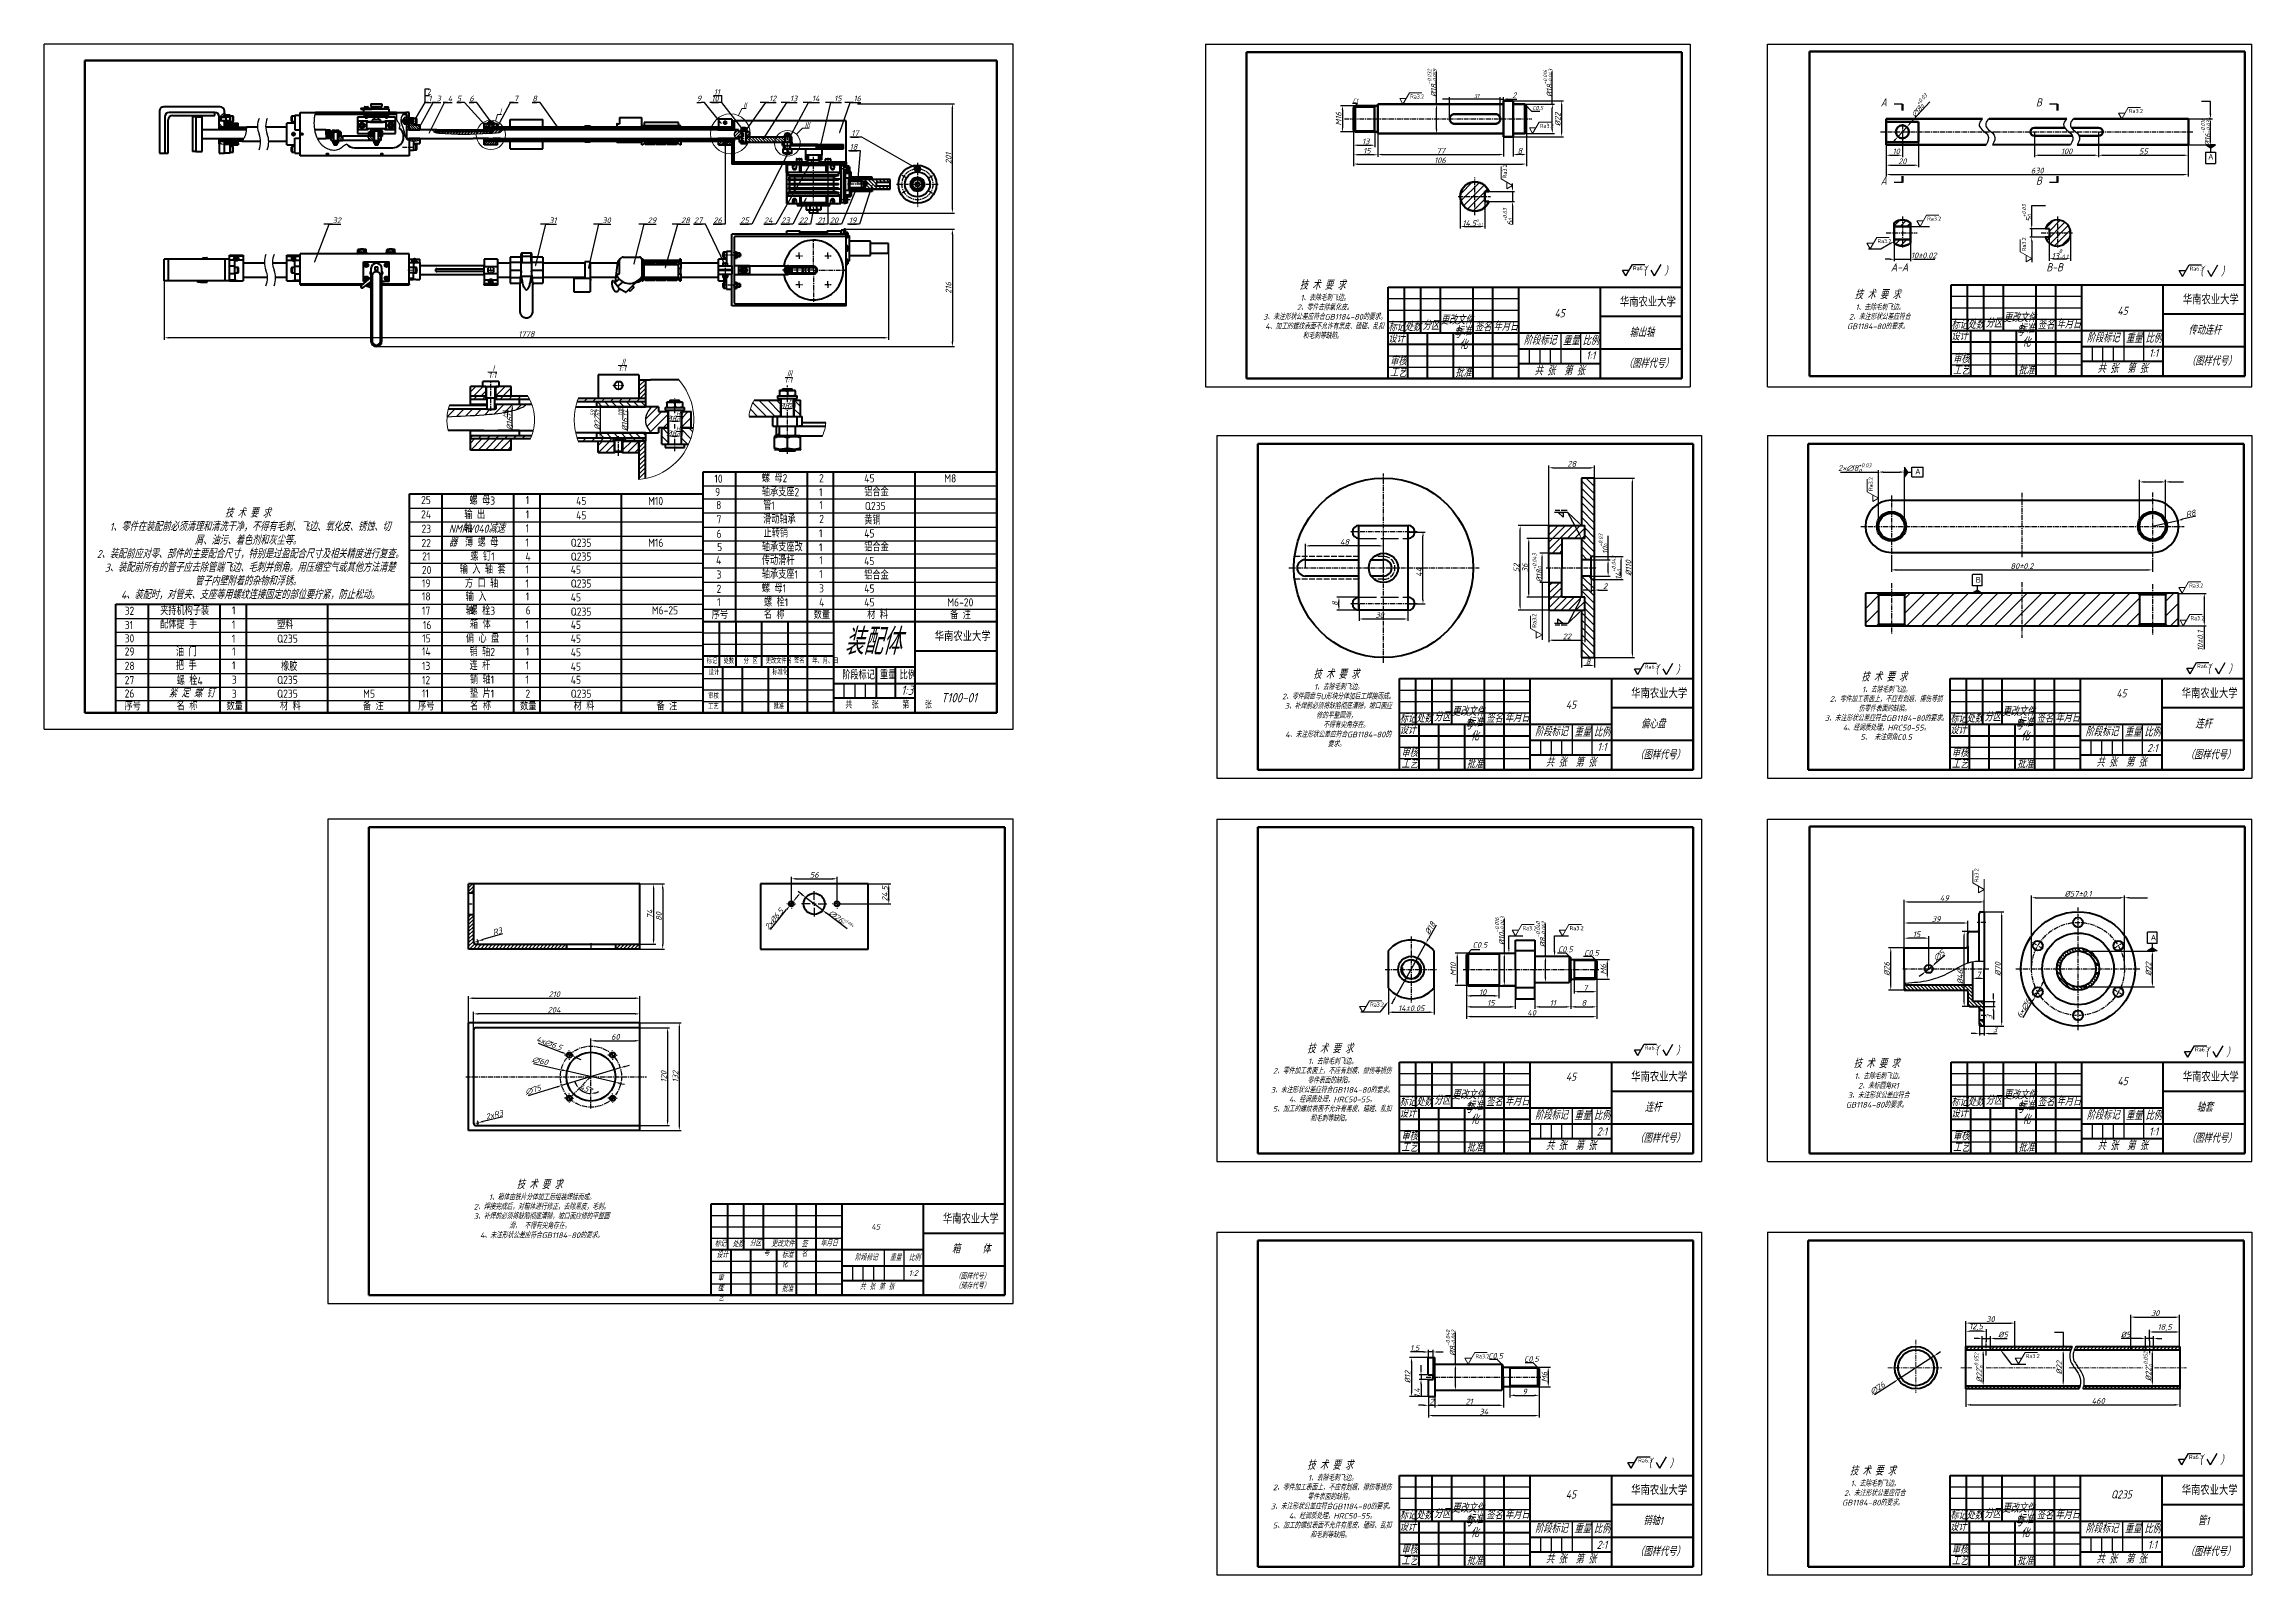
# Model space of a CAD drawing. Header units: millimetres. Extents: x 2231 to 3584, y 106 to 1044.
import ezdxf
from ezdxf import colors
from ezdxf.entities.mleader import LeaderData, LeaderLine
from ezdxf.math import Vec2, Vec3

# ---------------------------------------------------------------- set-up
doc = ezdxf.new("R2010")
doc.units = ezdxf.units.MM
doc.header["$LTSCALE"] = 0.3
doc.linetypes.add('ACAD_ISO02W100', pattern=[15, 12, -3])
doc.linetypes.add('CENTER', pattern=[50.8, 31.75, -6.35, 6.35, -6.35])
for name, color, linetype, lineweight in [('图形轮廓线', 7, 'Continuous', 40), ('图框线', 7, 'Continuous', 50), ('尺寸标注', 7, 'Continuous', 25), ('细实线', 7, 'Continuous', 25), ('细点画线', 7, 'CENTER', 25), ('虚线', 7, 'ACAD_ISO02W100', 25)]:
    doc.layers.add(name, color=color, linetype=linetype, lineweight=lineweight)
doc.styles.get("Standard").update_dxf_attribs({"font": 'gbeitc.shx', "bigfont": 'gbcbig.shx'})
doc.styles.add('数字样式', font='gbeitc.shx', dxfattribs={"height": 3.5, "bigfont": 'gbcbig.shx'})
doc.styles.add('文字样式', font='gbeitc.shx', dxfattribs={"bigfont": 'gbcbig.shx'})
doc.styles.add('样式 1', font='gbenor.shx', dxfattribs={"bigfont": 'gbcbig.shx'})
doc.dimstyles.new('ISO-25', dxfattribs={"dimtxt": 3.5, "dimasz": 2.5, "dimexe": 1.25, "dimexo": 0, "dimtad": 1, "dimtxsty": '数字样式', "dimcen": 2.5, "dimadec": 0, "dimazin": 0, "dimtfac": 1, "dimtmove": 0, "dimatfit": 3, "dimfxl": 1, "dimarcsym": 0})
doc.dimstyles.new('机械样式', dxfattribs={"dimtxt": 3.5, "dimasz": 3, "dimexe": 1.25, "dimexo": 0, "dimtad": 1, "dimtoh": 1, "dimdec": 3, "dimdsep": 46, "dimtxsty": '数字样式', "dimcen": 2.5, "dimadec": 0, "dimazin": 0, "dimtp": 0.03, "dimtm": 0.03, "dimtfac": 1, "dimtdec": 3, "dimtmove": 0, "dimatfit": 3, "dimfxl": 1, "dimarcsym": 0})
doc.dimstyles.new('机械样式 放大比例2', dxfattribs={"dimtxt": 3.5, "dimasz": 3, "dimexe": 1.25, "dimexo": 0, "dimtad": 1, "dimdec": 3, "dimlfac": 0.5, "dimdsep": 46, "dimtxsty": '数字样式', "dimcen": 2.5, "dimadec": 0, "dimazin": 0, "dimtp": 0.03, "dimtm": 0.03, "dimtfac": 1, "dimtdec": 3, "dimtmove": 0, "dimatfit": 3, "dimfxl": 1, "dimarcsym": 0})
doc.dimstyles.new('机械样式 缩小比例2', dxfattribs={"dimtxt": 3.5, "dimasz": 3, "dimexe": 1.25, "dimexo": 0, "dimtad": 1, "dimdec": 3, "dimlfac": 2, "dimdsep": 46, "dimtxsty": '数字样式', "dimcen": 2.5, "dimadec": 0, "dimazin": 0, "dimtp": 0.03, "dimtm": 0.03, "dimtfac": 1, "dimtdec": 3, "dimtmove": 0, "dimatfit": 3, "dimfxl": 1, "dimarcsym": 0})
doc.dimstyles.new('机械样式 缩小比例3', dxfattribs={"dimtxt": 3.5, "dimasz": 3, "dimexe": 1.25, "dimexo": 0, "dimtad": 1, "dimtoh": 1, "dimdec": 3, "dimlfac": 3, "dimdsep": 46, "dimtxsty": '数字样式', "dimcen": 2.5, "dimadec": 0, "dimazin": 0, "dimtp": 0.03, "dimtm": 0.03, "dimtfac": 1, "dimtdec": 3, "dimtmove": 0, "dimatfit": 3, "dimfxl": 1, "dimarcsym": 0})
pattern_1 = [(45, (-572.3814, 93.2619), (-0.44901281, 0.44901281), [])]
pattern_2 = [(45, (0, 1054.48776), (-0.4490128, 0.4490128), [])]
pattern_3 = [(45, (0, 1054.4878), (-0.8980256, 0.8980256), [])]
pattern_4 = [(45, (-5361.7842, 1010.575), (-2.6940768, 2.6940768), [])]
pattern_5 = [(45, (-5009.0857, 1012.0374), (-2.6940768, 2.6940768), [])]

msp = doc.modelspace()

# ---------------------------------------------------------------- texts
at = {"char_height": 5, "attachment_point": 5}
for s, insert in [('A', (3358.49613, 1008.31255)), ('B', (3453.61728, 1008.31255)), ('A', (3358.49613, 960.33004)), ('B', (3453.61728, 960.33004)), ('A-A', (3368.12986, 907.25277)), ('B-B', (3463.2499, 907.25277))]:
    msp.add_mtext_dynamic_manual_height_columns(s, width=6.1250768, gutter_width=12.5, heights=[0], dxfattribs=dict(at, insert=insert))
for s, insert, width in [('（    ）', (3218.45372, 904.4387), 50.625), ('（    ）', (3559.69673, 904.16286), 50.625), ('45', (3159.76344, 879.07658), 50), ('45', (3504.898, 880.50723), 50), ('标记', (3059.76344, 870.52187), 10), ('设计', (3059.76344, 863.52187), 10), ('处数', (3069.76344, 870.52187), 10), ('分区', (3080.76344, 871.38401), 16), ('更改文件号', (3096.76344, 870.52187), 20), ('标准化', (3100.76344, 863.76314), 12), ('签名', (3112.76344, 870.52187), 12), ('年月日', (3126.76344, 870.83437), 16), ('输出轴', (3210.07594, 867.02187), 50.625), ('标记', (3404.898, 871.95252), 10), ('设计', (3404.898, 864.95252), 10), ('处数', (3414.898, 871.95252), 10), ('分区', (3425.898, 872.81465), 16), ('更改文件号', (3441.898, 871.95252), 20), ('标准化', (3445.898, 865.19379), 12), ('签名', (3457.898, 871.95252), 12), ('年月日', (3471.898, 872.26502), 16), ('阶段标记', (3492.898, 863.70252), 26), ('重量', (3511.898, 863.45252), 12), ('比例', (3523.898, 863.45252), 12), ('传动连杆', (3555.2105, 868.45252), 50.625), ('阶段标记', (3147.76344, 862.27187), 26), ('重量', (3166.76344, 862.02187), 12), ('比例', (3178.76344, 862.02187), 12), ('1:1', (3178.76344, 853.18975), 12), ('审核', (3405.898, 850.95252), 12), ('1:1', (3523.898, 854.6204), 12), ('工艺', (3060.76344, 842.52187), 12), ('审核', (3060.76344, 849.52187), 12), ('批准', (3100.76344, 842.52187), 12), ('共 张  第 张', (3159.76344, 843.52187), 50), ('（图样代号）', (3214.25547, 848.02187), 42.2659332), ('工艺', (3405.898, 843.95252), 12), ('批准', (3445.898, 843.95252), 12), ('共 张  第 张', (3504.898, 844.95252), 50), ('（图样代号）', (3559.39003, 849.45252), 42.2659332), ('（    ）', (3225.69103, 660.06566), 50.625), ('（    ）', (3564.30007, 660.44674), 50.625), ('45', (3166.70682, 639.07971), 50), ('45', (3504.16523, 646.02501), 50), ('标记', (3066.70682, 630.52501), 10), ('设计', (3066.70682, 623.52501), 10), ('处数', (3076.70682, 630.52501), 10), ('分区', (3087.70682, 631.38714), 16), ('更改文件号', (3103.70682, 630.52501), 20), ('标准化', (3107.70682, 623.76627), 12), ('签名', (3119.70682, 630.52501), 12), ('年月日', (3133.70682, 630.83751), 16), ('阶段标记', (3154.70682, 622.27501), 26), ('重量', (3173.70682, 622.02501), 12), ('比例', (3185.70682, 622.02501), 12), ('偏心盘', (3217.01932, 627.02501), 50.625), ('标记', (3404.16523, 630.52501), 10), ('设计', (3404.16523, 623.52501), 10), ('处数', (3414.16523, 630.52501), 10), ('分区', (3425.16523, 631.38714), 16), ('更改文件号', (3441.16523, 630.52501), 20), ('标准化', (3445.16523, 623.76627), 12), ('签名', (3457.16523, 630.52501), 12), ('年月日', (3471.16523, 630.83751), 16), ('阶段标记', (3492.16523, 622.27501), 26), ('重量', (3511.16523, 622.02501), 12), ('比例', (3523.16523, 622.02501), 12), ('连杆', (3554.47773, 627.02501), 50.625), ('审核', (3067.70682, 609.52501), 12), ('1:1', (3185.70682, 613.19289), 12), ('（图样代号）', (3221.19886, 608.02501), 42.2659332), ('审核', (3405.16523, 609.52501), 12), ('2:1', (3523.16523, 612.44474), 12), ('（图样代号）', (3558.65727, 608.02501), 42.2659332), ('工艺', (3067.70682, 602.52501), 12), ('批准', (3107.70682, 602.52501), 12), ('共 张  第 张', (3166.70682, 603.52501), 50), ('工艺', (3405.16523, 602.52501), 12), ('批准', (3445.16523, 602.52501), 12), ('共 张  第 张', (3504.16523, 603.52501), 50), ('（    ）', (3225.69103, 426.51018), 50.625), ('（    ）', (3563.01113, 425.45653), 50.625), ('45', (3166.70682, 410.95541), 50), ('45', (3504.898, 408.2624), 50), ('标记', (3066.70682, 395.45541), 10), ('处数', (3076.70682, 395.45541), 10), ('分区', (3087.70682, 396.31755), 16), ('更改文件号', (3103.70682, 395.45541), 20), ('签名', (3119.70682, 395.45541), 12), ('年月日', (3133.70682, 395.76791), 16), ('连杆', (3217.01932, 391.95541), 50.625), ('标记', (3404.898, 395.45541), 10), ('处数', (3414.898, 395.45541), 10), ('分区', (3425.898, 396.31755), 16), ('更改文件号', (3441.898, 395.45541), 20), ('签名', (3457.898, 395.45541), 12), ('年月日', (3471.898, 395.76791), 16), ('设计', (3066.70682, 388.45541), 10), ('标准化', (3107.70682, 388.69668), 12), ('阶段标记', (3154.70682, 387.20541), 26), ('重量', (3173.70682, 386.95541), 12), ('比例', (3185.70682, 386.95541), 12), ('2:1', (3185.70682, 377.37515), 12), ('设计', (3404.898, 388.45541), 10), ('标准化', (3445.898, 388.69668), 12), ('阶段标记', (3492.898, 387.20541), 26), ('重量', (3511.898, 386.95541), 12), ('比例', (3523.898, 386.95541), 12), ('1:1', (3523.898, 377.37515), 12), ('工艺', (3067.70682, 367.45541), 12), ('审核', (3067.70682, 374.45541), 12), ('批准', (3107.70682, 367.45541), 12), ('共 张  第 张', (3166.70682, 368.45541), 50), ('（图样代号）', (3221.19886, 372.95541), 42.2659332), ('工艺', (3405.898, 367.45541), 12), ('审核', (3405.898, 374.45541), 12), ('批准', (3445.898, 367.45541), 12), ('共 张  第 张', (3504.898, 368.45541), 50), ('（图样代号）', (3559.39003, 372.95541), 42.2659332), ('（    ）', (3221.65244, 173.44222), 50.625), ('（    ）', (3559.32524, 175.48184), 50.625), ('45', (3166.70682, 154.86089), 50), ('Q235', (3504.16523, 154.86089), 50), ('标记', (3066.70682, 142.0539), 10), ('设计', (3066.70682, 135.0539), 10), ('处数', (3076.70682, 142.0539), 10), ('分区', (3087.70682, 142.91603), 16), ('更改文件号', (3103.70682, 142.0539), 20), ('标准化', (3107.70682, 135.29517), 12), ('签名', (3119.70682, 142.0539), 12), ('年月日', (3133.70682, 142.3664), 16), ('阶段标记', (3154.70682, 133.8039), 26), ('重量', (3173.70682, 133.5539), 12), ('比例', (3185.70682, 133.5539), 12), ('销轴1', (3217.01932, 138.5539), 50.625), ('标记', (3404.16523, 142.0539), 10), ('设计', (3404.16523, 135.0539), 10), ('处数', (3414.16523, 142.0539), 10), ('分区', (3425.16523, 142.91603), 16), ('更改文件号', (3441.16523, 142.0539), 20), ('标准化', (3445.16523, 135.29517), 12), ('签名', (3457.16523, 142.0539), 12), ('年月日', (3471.16523, 142.3664), 16), ('阶段标记', (3492.16523, 133.8039), 26), ('重量', (3511.16523, 133.5539), 12), ('比例', (3523.16523, 133.5539), 12), ('管1', (3554.47773, 138.5539), 50.625), ('审核', (3067.70682, 121.0539), 12), ('2:1', (3185.70682, 123.97364), 12), ('（图样代号）', (3221.19886, 119.5539), 42.2659332), ('审核', (3405.16523, 121.0539), 12), ('1:1', (3523.16523, 123.97364), 12), ('（图样代号）', (3558.65726, 119.5539), 42.2659332), ('工艺', (3067.70682, 114.0539), 12), ('批准', (3107.70682, 114.0539), 12), ('共 张  第 张', (3166.70682, 115.0539), 50), ('工艺', (3405.16523, 114.0539), 12), ('批准', (3445.16523, 114.0539), 12), ('共 张  第 张', (3504.16523, 115.0539), 50)]:
    msp.add_mtext(s, dxfattribs=dict(at, insert=insert, width=width))
at = {"char_height": 5, "attachment_point": 5, "style": '文字样式'}
for s, insert, width in [('技 术 要 求\\P {\\H0.7x;1、去除毛刺飞边。\\P 2、零件去除氧化皮。\\P 3、未注形状公差应符合GB1184-80的要求。\\P 4、加工的螺纹表面不允许有黑皮、磕碰、乱扣和毛刺等缺陷。}', (3014.44243, 880.98762), 77.8322136), ('技 术 要 求\\P {\\H0.7x;1、去除毛刺飞边。\\P 2、未注形状公差应符合GB1184-80的要求。}', (3354.73305, 880.98762), 58.0371853), ('技 术 要 求\\P 1、零件在装配前必须清理和清洗干净，不得有毛刺、飞边、氧化皮、锈蚀、切屑、油污、着色剂和灰尘等。\\P 2、装配前应对零、部件的主要配合尺寸，特别是过盈配合尺寸及相关精度进行复查。\\P 3、装配前所有的管子应去除管端飞边、毛刺并倒角。用压缩空气或其他方法清楚管子内壁附着的杂物和浮锈。\\P 4、装配时，对管夹、支座等用螺纹连接固定的部位要拧紧，防止松动。', (2355.54875, 731.24969), 181.6022239), ('技 术 要 求\\P {\\H0.7x;1、去除毛刺飞边。\\P 2、零件圆盘与U形块分体加后工焊接而成。 \\P 3、补焊前必须将缺陷彻底清除，坡口面应修的平整圆滑，\\P     不得有尖角存在。   \\P 4、未注形状公差应符合GB1184-80的要求。}', (3022.78584, 636.57519), 69.797735), ('技 术 要 求\\P {\\H0.7x;1、去除毛刺飞边。\\P 2、零件加工表面上，不应有划痕、擦伤等损伤零件表面的缺陷。    \\P 3、未注形状公差应符合GB1184-80的要求。\\P 4、经调质处理，HRC50-55。\\P 5、 未注倒角C0.5}', (3358.73778, 637.83922), 74.3764553), ('技 术 要 求\\P {\\H0.7x;1、去除毛刺飞边。\\P 2、零件加工表面上，不应有划痕、擦伤等损伤零件表面的缺陷。    \\P 3、未注形状公差应符合GB1184-80的要求。\\P 4、经调质处理，HRC50-55。\\P 5、加工的螺纹表面不允许有黑皮、磕碰、乱扣和毛刺等缺陷。\\P\\P }', (3019.0941, 401.15077), 75.6462212), ('技 术 要 求\\P {\\H0.7x;1、去除毛刺飞边。\\P 2、未标圆角R1\\P 3、未注形状公差应符合GB1184-80的要求。}', (3354.04733, 406.63836), 58.694208), ('轴套', (3555.2105, 391.95541), 50.625), ('技 术 要 求\\P {\\H0.7x;1、箱体由铁片分体加工后组装焊接而成。\\P 2、焊接完成后，对箱体进行修正，去除黑皮，毛刺。 \\P 3、补焊前必须将缺陷彻底清除，坡口面应修的平整圆滑， 不得有尖角存在。\\P 4、未注形状公差应符合GB1184-80的要求。   }', (2534.37379, 329.54831), 91.4965767), ('技 术 要 求\\P {\\H0.7x;1、去除毛刺飞边。\\P 2、零件加工表面上，不应有划痕、擦伤等损伤零件表面的缺陷。    \\P 3、未注形状公差应符合GB1184-80的要求。\\P 4、经调质处理，HRC50-55。\\P 5、加工的螺纹表面不允许有黑皮、磕碰、乱扣和毛刺等缺陷。\\P\\P }', (3019.0941, 145.82209), 75.4329908), ('技 术 要 求\\P {\\H0.7x;1、去除毛刺飞边。\\P 2、未注形状公差应符合GB1184-80的要求。}', (3351.73758, 159.81351), 56.9644855)]:
    msp.add_mtext(s, dxfattribs=dict(at, insert=insert, width=width))
at = {"attachment_point": 1, "style": '样式 1'}
for s, insert, char_height in [('华南农业大学', (3196.76595, 888.7561), 5.712), ('华南农业大学', (3541.90051, 890.18675), 5.712), ('华南农业大学', (2776.69385, 683.7561), 5.712), ('标记', (2636.8886, 667.44462), 3.213), ('处数', (2647.22484, 667.38756), 3.213), ('分 区', (2659.52178, 667.45983), 3.213), ('更改文件名', (2673.04841, 667.5321), 3.213), ('签名', (2690.36365, 667.7551), 3.213), ('年、月、日', (2701.57556, 667.53829), 3.213), ('设计', (2638.05453, 660.48432), 3.213), ('标准化', (2677.15196, 660.67534), 3.213), ('阶段标记', (2720.00841, 659.59143), 4.998), ('重量', (2743.10573, 659.74226), 4.998), ('比例', (2755.18276, 659.59143), 4.998), ('工艺', (2637.76299, 639.46309), 3.213), ('审核', (2637.85858, 645.9578), 3.213), ('批准', (2677.93239, 639.70259), 3.213), ('共     张      第    张', (2721.81996, 641.03897), 4.284), ('华南农业大学', (3203.70933, 648.75923), 5.712), ('华南农业大学', (3541.16774, 648.75923), 5.712), ('华南农业大学', (3203.70933, 413.68964), 5.712), ('华南农业大学', (3541.90051, 413.68964), 5.712), ('华南农业大学', (2781.69385, 326.68964), 5.712), ('华南农业大学', (3203.70933, 160.28812), 5.712), ('华南农业大学', (3541.16774, 160.28812), 5.712)]:
    msp.add_mtext(s, dxfattribs=dict(at, insert=insert, char_height=char_height))
at = {"color": 0, "ltscale": 0.5, "attachment_point": 1}
for s, width, insert, char_height, style in [('10', 15.2459032, (2641.58728, 780.11522), 5, '样式 1'), ('9', 7.1960655, (2642.03974, 771.95025), 5, '样式 1'), ('螺 母2', 26.8135873, (2670.69134, 780.42557), 5, '样式 1'), ('轴承支座2', 33.7699436, (2670.69134, 771.83217), 5, '样式 1'), ('1', 7.1960655, (2705.75113, 771.80867), 5, '样式 1'), ('2', 7.1960655, (2705.75113, 780.42024), 5, '样式 1'), ('铝合金', 25.2302553, (2733.49268, 771.83258), 5, '样式 1'), ('45', 25.2302553, (2733.49268, 780.29191), 5, '样式 1'), ('M8', 25.2302553, (2782.52232, 780.29191), 5, '样式 1'), ('25', 15.0732154, (2461.75591, 767.01847), 5, '样式 1'), ('24', 15.0732154, (2461.75591, 758.22469), 5, '样式 1'), ('输 出 轴', 19.2248355, (2488.29788, 757.89194), 5, '样式 1'), ('螺 母3', 19.2248355, (2491.48754, 766.68573), 5, '样式 1'), ('1', 7.1960655, (2525.90591, 766.99896), 5, '样式 1'), ('1', 7.1960655, (2525.90591, 758.20518), 5, '样式 1'), ('45', 28.5836414, (2556.84607, 766.46327), 5, '样式 1'), ('M10', 25.2302553, (2600.98433, 766.4046), 5, '样式 1'), ('8', 15.0732154, (2642.63808, 763.92423), 5, '样式 1'), ('管1', 19.2248355, (2671.48754, 763.59149), 5, '样式 1'), ('1', 7.1960655, (2705.90591, 763.90472), 5, '样式 1'), ('Q235', 28.5836414, (2733.85874, 763.36903), 5, '样式 1'), ('23', 14.5141, (2462.03296, 749.42185), 5, '样式 1'), ('NMRV040减速器', 34.3832329, (2478.8002, 749.42492), 5, '文字样式'), ('1', 7.1960655, (2525.87077, 749.71398), 5, '样式 1'), ('45', 28.5836414, (2556.84607, 757.66948), 5, '样式 1'), ('45', 28.5836414, (2556.84607, 757.66948), 5, '样式 1'), ('7', 14.5141, (2642.91513, 755.12139), 5, '样式 1'), ('6', 15.2459032, (2642.91513, 746.34709), 5, '样式 1'), ('滑动轴承', 23.2721729, (2671.48754, 755.12446), 5, '样式 1'), ('止转销', 26.8135873, (2671.7405, 746.65743), 5, '样式 1'), ('1', 7.1960655, (2705.75113, 746.6521), 5, '样式 1'), ('2', 7.1960655, (2705.87077, 755.41353), 5, '样式 1'), ('黄铜', 25.2302553, (2733.49268, 754.59368), 5, '样式 1'), ('45', 25.2302553, (2733.49268, 746.52377), 5, '样式 1'), ('22', 15.2459032, (2462.03296, 740.64754), 5, '样式 1'), ('21', 7.1960655, (2462.39886, 732.48256), 5, '样式 1'), ('薄 螺 母', 26.8135873, (2488.71742, 740.95789), 5, '样式 1'), ('  螺 钉1', 33.7699436, (2486.55485, 732.36449), 5, '样式 1'), ('1', 7.1960655, (2525.75113, 740.95255), 5, '样式 1'), ('4', 7.1960655, (2525.75113, 732.34099), 5, '样式 1'), ('Q235', 25.2302553, (2553.49268, 740.82423), 5, '样式 1'), ('Q235', 25.2302553, (2553.49268, 732.3649), 5, '样式 1'), ('Q235', 25.2302553, (2553.49268, 732.3649), 5, '样式 1'), ('M16', 25.2302553, (2600.98433, 740.82423), 5, '样式 1'), ('5', 7.1960655, (2643.28103, 738.18211), 5, '样式 1'), ('轴承支座改', 33.7699436, (2670.69134, 738.06403), 5, '样式 1'), ('1', 7.1960655, (2705.75113, 738.04054), 5, '样式 1'), ('铝合金', 25.2302553, (2733.49268, 738.06445), 5, '样式 1'), ('20', 15.2459032, (2462.28651, 724.11522), 5, '样式 1'), ('输 入 轴 套', 26.8135873, (2485.46897, 724.42557), 5, '样式 1'), ('1', 7.1960655, (2525.75113, 724.42024), 5, '样式 1'), ('45', 25.2302553, (2553.49268, 724.29191), 5, '样式 1'), ('4', 15.0732154, (2642.63808, 730.1561), 5, '样式 1'), ('3', 14.5141, (2642.91513, 721.35325), 5, '样式 1'), ('传动滑杆', 19.2248355, (2670.69134, 729.82335), 5, '样式 1'), ('轴承支座1', 23.2721729, (2670.69134, 721.35632), 5, '样式 1'), ('1', 7.1960655, (2705.87077, 721.64539), 5, '样式 1'), ('1', 7.1960655, (2705.90591, 730.13658), 5, '样式 1'), ('铝合金', 25.2302553, (2733.49268, 720.82554), 5, '样式 1'), ('45', 28.5836414, (2733.40266, 729.60089), 5, '样式 1'), ('19', 7.1960655, (2462.28651, 715.95025), 5, '样式 1'), ('18', 15.0732154, (2462.28651, 707.92423), 5, '样式 1'), ('方 口 轴', 33.7699436, (2488.65429, 715.83217), 5, '样式 1'), ('输 入 轴', 19.2248355, (2489.11464, 707.59149), 5, '样式 1'), ('1', 7.1960655, (2525.75113, 715.80867), 5, '样式 1'), ('1', 7.1960655, (2525.90591, 707.90472), 5, '样式 1'), ('45', 28.5836414, (2553.49268, 707.36903), 5, '样式 1'), ('Q235', 25.2302553, (2553.49268, 715.83258), 5, '样式 1'), ('Q235', 25.2302553, (2553.49268, 715.83258), 5, '样式 1'), ('2', 15.2459032, (2642.91513, 712.57895), 5, '样式 1'), ('1', 7.1960655, (2643.28103, 704.41397), 5, '样式 1'), ('螺 母1', 26.8135873, (2670.69134, 712.8893), 5, '样式 1'), ('  螺 栓1', 33.7699436, (2666.55485, 704.2959), 5, '样式 1'), ('3', 7.1960655, (2705.75113, 712.88396), 5, '样式 1'), ('4', 7.1960655, (2705.75113, 704.2724), 5, '样式 1'), ('45', 25.2302553, (2733.49268, 712.75564), 5, '样式 1'), ('45', 25.2302553, (2733.49268, 704.29631), 5, '样式 1'), ('45', 25.2302553, (2733.49268, 704.29631), 5, '样式 1'), ('M6-20', 25.2302553, (2784.39677, 704.29631), 5, '样式 1'), ('32', 14.5141, (2280.04817, 699.12139), 5, '样式 1'), ('31', 15.2459032, (2280.04817, 690.34709), 5, '样式 1'), ('夹持机构子装配体', 31.1281253, (2301.8122, 699.12446), 5, '样式 1'), ('提 手', 26.8135873, (2311.7405, 690.65743), 5, '样式 1'), ('1', 7.1960655, (2345.75113, 690.6521), 5, '样式 1'), ('1', 7.1960655, (2345.87077, 699.41353), 5, '样式 1'), ('塑料', 25.2302553, (2373.49268, 690.52377), 5, '样式 1'), ('17', 14.5141, (2462.28651, 699.12139), 5, '样式 1'), ('16', 15.2459032, (2462.91513, 690.34709), 5, '样式 1'), ('螺 栓3', 23.2721729, (2491.48754, 699.12446), 5, '样式 1'), ('箱 体', 26.8135873, (2491.7405, 690.65743), 5, '样式 1'), ('1', 7.1960655, (2525.75113, 690.6521), 5, '样式 1'), ('6', 7.1960655, (2525.87077, 699.41353), 5, '样式 1'), ('45', 25.2302553, (2553.49268, 690.52377), 5, '样式 1'), ('Q235', 25.2302553, (2553.49268, 698.59368), 5, '样式 1'), ('Q235', 25.2302553, (2553.49268, 698.59368), 5, '样式 1'), ('M6-25', 7.1960655, (2603.22113, 699.41353), 5, '样式 1'), ('序号', 21.8268242, (2639.98792, 696.62697), 5, '样式 1'), ('名 称', 30.3648848, (2671.91071, 696.7608), 5, '样式 1'), ('数量', 14.1171072, (2702.4723, 696.64822), 5, '样式 1'), ('材 料', 35.6201827, (2735.28384, 696.68193), 5, '样式 1'), ('备 注', 35.8363738, (2786.13702, 696.6178), 5, '样式 1'), ('30', 7.1960655, (2280.04817, 682.18211), 5, '样式 1'), ('1', 7.1960655, (2345.75113, 682.04054), 5, '样式 1'), ('Q235', 25.2302553, (2373.49268, 682.06445), 5, '样式 1'), ('Q235', 25.2302553, (2373.49268, 682.06445), 5, '样式 1'), ('15', 7.1960655, (2462.40467, 682.18211), 5, '样式 1'), (' 偏 心 盘', 33.7699436, (2486.55485, 682.06403), 5, '样式 1'), ('1', 7.1960655, (2525.75113, 682.04054), 5, '样式 1'), ('45', 25.2302553, (2553.49268, 682.06445), 5, '样式 1'), ('装配体', 50, (2721.22263, 685.85811), 16.166419, '文字样式'), ('29', 15.0732154, (2280.04817, 674.1561), 5, '样式 1'), ('28', 14.5141, (2280.04817, 665.35325), 5, '样式 1'), ('把 手', 23.2721729, (2311.48754, 665.35632), 5, '样式 1'), ('油 门', 19.2248355, (2311.48754, 673.82335), 5, '样式 1'), ('1', 7.1960655, (2345.87077, 665.64539), 5, '样式 1'), ('1', 7.1960655, (2345.90591, 674.13658), 5, '样式 1'), ('橡胶', 25.2302553, (2375.951, 664.82554), 5, '样式 1'), ('14', 15.0732154, (2462.28651, 674.1561), 5, '样式 1'), ('13', 14.5141, (2462.28651, 665.35325), 5, '样式 1'), ('连 杆', 23.2721729, (2491.48754, 665.35632), 5, '样式 1'), ('销 轴2', 19.2248355, (2491.48754, 673.82335), 5, '样式 1'), ('1', 7.1960655, (2525.87077, 665.64539), 5, '样式 1'), ('1', 7.1960655, (2525.90591, 674.13658), 5, '样式 1'), ('45', 28.5836414, (2553.49268, 673.60089), 5, '样式 1'), ('45', 25.2302553, (2553.49268, 664.82554), 5, '样式 1'), ('27', 15.2459032, (2280.04817, 656.57895), 5, '样式 1'), ('  螺 栓4', 33.7699436, (2306.55485, 656.19671), 5, '样式 1'), ('3', 7.1960655, (2345.75113, 656.88396), 5, '样式 1'), ('Q235', 25.2302553, (2373.49268, 656.75564), 5, '样式 1'), ('12', 15.2459032, (2462.28651, 656.57895), 5, '样式 1'), ('销 轴1', 26.8135873, (2491.7405, 656.8893), 5, '样式 1'), ('1', 7.1960655, (2525.75113, 656.88396), 5, '样式 1'), ('45', 25.2302553, (2553.49268, 656.75564), 5, '样式 1'), ('序号', 21.8268242, (2279.98792, 640.62697), 5, '样式 1'), ('26', 7.1960655, (2280.04817, 648.41397), 5, '样式 1'), ('紧 定 螺 钉', 33.7699436, (2307.04066, 648.58827), 5, '文字样式'), ('名 称', 30.3648848, (2311.91071, 640.7608), 5, '样式 1'), ('数量', 14.1171072, (2342.4723, 640.64822), 5, '样式 1'), ('3', 7.1960655, (2345.75113, 648.2724), 5, '样式 1'), ('Q235', 25.2302553, (2373.49268, 648.29631), 5, '样式 1'), ('Q235', 25.2302553, (2373.49268, 648.29631), 5, '样式 1'), ('材 料', 35.6201827, (2375.28384, 640.68193), 5, '样式 1'), ('备 注', 35.8363738, (2426.13702, 640.6178), 5, '样式 1'), ('M5', 25.2302553, (2426.24445, 648.29631), 5, '样式 1'), ('序号', 21.8268242, (2459.98792, 640.62697), 5, '样式 1'), ('11', 7.1960655, (2462.28651, 648.41397), 5, '样式 1'), ('垫 片1', 26.8135873, (2491.7405, 648.30447), 5, '样式 1'), ('名 称', 30.3648848, (2491.91071, 640.7608), 5, '样式 1'), ('数量', 14.1171072, (2522.4723, 640.64822), 5, '样式 1'), ('2', 7.1960655, (2525.75113, 648.2724), 5, '样式 1'), ('Q235', 25.2302553, (2553.49268, 648.29631), 5, '样式 1'), ('Q235', 25.2302553, (2553.49268, 648.29631), 5, '样式 1'), ('材 料', 35.6201827, (2555.28384, 640.68193), 5, '样式 1'), ('备 注', 35.8363738, (2606.13702, 640.6178), 5, '样式 1')]:
    msp.add_mtext_dynamic_manual_height_columns(s, width=width, gutter_width=12.5, heights=[0], dxfattribs=dict(at, insert=insert, char_height=char_height, style=style))
at = {"char_height": 5.712, "attachment_point": 1}
for s, insert in [('1:3', (2756.09062, 650.76958)), ('T100-01', (2780.54039, 646.20657))]:
    msp.add_mtext(s, dxfattribs=dict(at, insert=insert))
at = {"attachment_point": 1, "style": '文字样式'}
for s, width, heights, insert, char_height in [('45', 23.9695455, [0], (2737.71485, 320.7302), 3.5), ('标记', 10, [0], (2641.72481, 310.3523), 3.5), ('设计', 6.6301292, [0], (2642.85228, 303.48766), 3.5), ('处数', 7.7199432, [5.02176], (2652.633, 310.06007), 3.5), ('分区', 7.6745541, [0], (2663.21859, 310.58868), 3.5), ('  更改文件号', 20, [6.84831], (2671.69134, 310.32437), 3.5), ('标准化', 7.9951569, [0], (2682.88835, 303.42099), 3.5), ('签名', 5.8220758, [0], (2694.97537, 310.06007), 3.5), ('年月日', 11.9087912, [0], (2706.61952, 310.58868), 3.5), ('阶段标记', 15.4674521, [0], (2727.66377, 301.82177), 3.5), ('重量', 7.9431057, [0], (2749.14729, 301.8338), 3.5), ('比例', 8.4816224, [0], (2760.72538, 301.69934), 3.5), ('箱     体', 32.017655, [0], (2787.21486, 307.75063), 5), ('审核', 5.9437506, [0], (2643.50611, 289.15882), 3.5), ('共 张 第 张', 31.5802853, [0], (2730.65934, 283.89484), 3.5), ('1:2', 8.4816224, [0], (2760.72538, 292.26774), 3.5), ('（图样代号）\\P（储存代号）', 25.3943174, [0], (2789.0616, 290.30003), 3.5), ('工艺', 5.3628987, [0], (2643.81342, 282.73817), 3.5), ('批准', 6.800477, [0], (2682.77997, 282.5907), 3.5)]:
    msp.add_mtext_dynamic_manual_height_columns(s, width=width, gutter_width=17.5, heights=heights, dxfattribs=dict(at, insert=insert, char_height=char_height))
at = {"layer": '尺寸标注', "ltscale": 0.3}
for s, style, p in [('2', '样式 1', (2465.64902, 1013.05875)), ('11', '数字样式', (2641.24333, 1012.92601))]:
    msp.add_text(s, height=3.5, dxfattribs=dict(at, style=style)).set_placement(p)
at = {"layer": '尺寸标注', "lineweight": 15, "ltscale": 0.3, "style": '数字样式'}
for s, p in [('Ⅰ', (2508.6023, 1000.81135)), ('Ⅱ', (2658.46341, 1004.50315)), ('Ⅲ', (2696.6331, 992.45573)), ('1:1', (2502.98376, 839.39844)), ('Ⅰ', (2504.29374, 843.3666)), ('1:1', (2582.59104, 843.64146)), ('Ⅱ', (2583.96491, 847.18655)), ('1:1', (2684.46089, 836.50196)), ('Ⅲ', (2685.80381, 840.02277))]:
    msp.add_text(s, height=3.5, dxfattribs=at).set_placement(p)
at = {"layer": '尺寸标注', "ltscale": 0.3, "char_height": 3.5, "style": '数字样式'}
for s, insert, attachment_point in [('\\L{\\L9}', (2633.51898, 1012.45335), 3), ('\\A1;2×∅8{\\H0.7x;\\S+0.03^ 0;}', (3340.68452, 784.12551), 5)]:
    msp.add_mtext(s, dxfattribs=dict(at, insert=insert, attachment_point=attachment_point))
at = {"layer": '尺寸标注', "attachment_point": 1}
for s, width, insert, char_height in [('C1', 2.970285, (3032.95806, 1010.60064), 2.5), ('C0.5', 2.970285, (3143.1353, 1006.17636), 2.5), ('C0.5', 2.0727516, (3106.39833, 493.53245), 3.5), ('C0.5', 2.0727516, (3158.76619, 490.81329), 3.5), ('C0.5', 2.0727516, (3174.76619, 488.60687), 3.5)]:
    msp.add_mtext_dynamic_manual_height_columns(s, width=width, gutter_width=12.5, heights=[0], dxfattribs=dict(at, insert=insert, char_height=char_height))
at = {"layer": '尺寸标注', "insert": (3108.87072, 1012.21742), "char_height": 2.5, "attachment_point": 5}
msp.add_mtext('31', dxfattribs=at)
at = {"layer": '尺寸标注', "char_height": 3.5, "attachment_point": 5, "style": '数字样式'}
for s, insert in [('10%%P0.02', (3383.03938, 914.50334)), ('460', (3489.94529, 212.17433))]:
    msp.add_mtext(s, dxfattribs=dict(at, insert=insert))
at = {"layer": '尺寸标注', "ltscale": 0.3, "char_height": 3.5, "attachment_point": 1}
for insert in [(3115.93871, 241.52888), (3137.93871, 239.61179)]:
    msp.add_mtext_dynamic_manual_height_columns('C0.5', width=0.8477954, gutter_width=12.5, heights=[0], dxfattribs=dict(at, insert=insert))
at = {"layer": '尺寸标注', "char_height": 3.5, "attachment_point": 5, "rotation": 90, "style": '数字样式'}
for insert in [(3417.06472, 232.53447), (3520.77492, 233.44499)]:
    msp.add_mtext('\\A1;%%C{\\H1x;22\\H0.7x;\\S+0.052^ 0;}', dxfattribs=dict(at, insert=insert))
at = {"layer": '细实线', "ltscale": 0.3, "style": '样式 1'}
for s, p in [('A', (3557.32642, 973.24286)), ('A', (3377.75316, 780.29314)), ('B', (3414.8854, 713.83938)), ('A', (3522.18649, 494.55395))]:
    msp.add_text(s, height=3.5, dxfattribs=at).set_placement(p)
at = {"layer": '细实线', "style": '样式 1'}
for p in [(3204.76337, 905.44356), (3546.00637, 905.16771), (3212.00068, 661.07051), (3550.60971, 661.45159), (3212.00068, 427.51504), (3549.32078, 426.46138), (3207.96208, 174.44708), (3545.63489, 176.4867)]:
    msp.add_text('Ra6.3', height=2.5, dxfattribs=at).set_placement(p)

# ---------------------------------------------------------------- blocks, each defined once
blk = doc.blocks.new('*D9')
at = {"layer": 'Defpoints', "color": 0, "lineweight": 15, "transparency": 16777216}
for p in [(3181.2, 777.9), (3204.4, 777.9), (3181.2, 667.9)]:
    blk.add_point(p, dxfattribs=at)
at = {"layer": '尺寸标注', "color": 0, "lineweight": -2, "transparency": 16777216}
for p, q in [((3181.2, 777.9), (3205.6, 777.9)), ((3204.4, 670.4), (3204.4, 775.4)), ((3181.2, 667.9), (3205.6, 667.9))]:
    blk.add_line(p, q, dxfattribs=at)
at = {"layer": '尺寸标注', "color": 0, "lineweight": 15, "transparency": 16777216}
for points in [[(3204, 775.4), (3204.8, 775.4), (3204.4, 777.9)], [(3204, 670.4), (3204.8, 670.4), (3204.4, 667.9)]]:
    blk.add_solid(points, dxfattribs=at)
at = {"layer": '尺寸标注', "color": 0, "transparency": 16777216, "insert": (3202, 722.9), "char_height": 3.5, "attachment_point": 5, "rotation": 90, "style": '数字样式'}
blk.add_mtext('%%C110', dxfattribs=at)
blk = doc.blocks.new('*D10')
at = {"layer": 'Defpoints', "color": 0, "lineweight": 15, "transparency": 16777216}
for p in [(3181.2, 784.3), (3181.2, 777.9), (3153.2, 748.9)]:
    blk.add_point(p, dxfattribs=at)
at = {"layer": '尺寸标注', "color": 0, "lineweight": -2, "transparency": 16777216}
for p, q in [((3153.2, 748.9), (3153.2, 785.6)), ((3181.2, 777.9), (3181.2, 785.6)), ((3155.7, 784.3), (3178.7, 784.3))]:
    blk.add_line(p, q, dxfattribs=at)
at = {"layer": '尺寸标注', "color": 0, "lineweight": 15, "transparency": 16777216}
for points in [[(3155.7, 784.7), (3155.7, 783.9), (3153.2, 784.3)], [(3178.7, 784.7), (3178.7, 783.9), (3181.2, 784.3)]]:
    blk.add_solid(points, dxfattribs=at)
at = {"layer": '尺寸标注', "color": 0, "transparency": 16777216, "insert": (3167.2, 786.7), "char_height": 3.5, "attachment_point": 5, "style": '数字样式'}
blk.add_mtext('28', dxfattribs=at)
blk = doc.blocks.new('*D11')
at = {"layer": 'Defpoints', "color": 0, "lineweight": 15, "transparency": 16777216}
for p in [(3024.5, 704.9), (3036.8, 704.9), (3036.8, 696.9)]:
    blk.add_point(p, dxfattribs=at)
at = {"layer": '尺寸标注', "color": 0, "lineweight": -2, "transparency": 16777216}
for p, q in [((3036.8, 704.9), (3023.2, 704.9)), ((3036.8, 696.9), (3023.2, 696.9)), ((3024.5, 699.4), (3024.5, 702.4))]:
    blk.add_line(p, q, dxfattribs=at)
at = {"layer": '尺寸标注', "color": 0, "lineweight": 15, "transparency": 16777216}
for points in [[(3024, 702.4), (3024.9, 702.4), (3024.5, 704.9)], [(3024, 699.4), (3024.9, 699.4), (3024.5, 696.9)]]:
    blk.add_solid(points, dxfattribs=at)
at = {"layer": '尺寸标注', "color": 0, "transparency": 16777216, "insert": (3022.1, 700.9), "char_height": 3.5, "attachment_point": 5, "rotation": 90, "style": '数字样式'}
blk.add_mtext('8', dxfattribs=at)
blk = doc.blocks.new('*D12')
at = {"layer": 'Defpoints', "color": 0, "lineweight": 15, "transparency": 16777216}
for p in [(3036.8, 700.9), (3066.8, 700.9), (3066.8, 691.6)]:
    blk.add_point(p, dxfattribs=at)
at = {"layer": '尺寸标注', "color": 0, "lineweight": -2, "transparency": 16777216}
for p, q in [((3036.8, 700.9), (3036.8, 690.4)), ((3039.3, 691.6), (3064.3, 691.6)), ((3066.8, 700.9), (3066.8, 690.4))]:
    blk.add_line(p, q, dxfattribs=at)
at = {"layer": '尺寸标注', "color": 0, "lineweight": 15, "transparency": 16777216}
for points in [[(3039.3, 692), (3039.3, 691.2), (3036.8, 691.6)], [(3064.3, 692), (3064.3, 691.2), (3066.8, 691.6)]]:
    blk.add_solid(points, dxfattribs=at)
at = {"layer": '尺寸标注', "color": 0, "transparency": 16777216, "insert": (3049.4, 694), "char_height": 3.5, "attachment_point": 5, "style": '数字样式'}
blk.add_mtext('30', dxfattribs=at)
blk = doc.blocks.new('*D13')
at = {"layer": 'Defpoints', "color": 0, "lineweight": 15, "transparency": 16777216}
for p in [(3066.9, 744.9), (3076, 744.9), (3066.9, 700.9)]:
    blk.add_point(p, dxfattribs=at)
at = {"layer": '尺寸标注', "color": 0, "lineweight": -2, "transparency": 16777216}
for p, q in [((3066.9, 744.9), (3077.3, 744.9)), ((3076, 703.4), (3076, 742.4)), ((3066.9, 700.9), (3077.3, 700.9))]:
    blk.add_line(p, q, dxfattribs=at)
at = {"layer": '尺寸标注', "color": 0, "lineweight": 15, "transparency": 16777216}
for points in [[(3075.6, 742.4), (3076.5, 742.4), (3076, 744.9)], [(3075.6, 703.4), (3076.5, 703.4), (3076, 700.9)]]:
    blk.add_solid(points, dxfattribs=at)
at = {"layer": '尺寸标注', "color": 0, "transparency": 16777216, "insert": (3073.7, 720.2), "char_height": 3.5, "attachment_point": 5, "rotation": 90, "style": '数字样式'}
blk.add_mtext('44', dxfattribs=at)
blk = doc.blocks.new('*D6')
at = {"layer": 'Defpoints', "color": 0, "lineweight": 15, "transparency": 16777216}
for p in [(3179.2, 729.9), (3197.5, 729.9), (3179.2, 715.9)]:
    blk.add_point(p, dxfattribs=at)
at = {"layer": '尺寸标注', "color": 0, "lineweight": -2, "transparency": 16777216}
for p, q in [((3179.2, 729.9), (3198.8, 729.9)), ((3197.5, 718.4), (3197.5, 727.4)), ((3179.2, 715.9), (3198.8, 715.9))]:
    blk.add_line(p, q, dxfattribs=at)
at = {"layer": '尺寸标注', "color": 0, "lineweight": 15, "transparency": 16777216}
for points in [[(3197.1, 727.4), (3197.9, 727.4), (3197.5, 729.9)], [(3197.1, 718.4), (3197.9, 718.4), (3197.5, 715.9)]]:
    blk.add_solid(points, dxfattribs=at)
at = {"layer": '尺寸标注', "color": 0, "transparency": 16777216, "insert": (3194.7, 722.9), "char_height": 3.5, "attachment_point": 5, "rotation": 90, "style": '数字样式'}
blk.add_mtext('14{\\H0.7x;\\S+0.043^ 0;}', dxfattribs=at)
blk = doc.blocks.new('*D7')
at = {"layer": 'Defpoints', "color": 0, "lineweight": 15, "transparency": 16777216}
for p in [(3173.2, 727.9), (3173.2, 717.9), (3189.5, 727.9)]:
    blk.add_point(p, dxfattribs=at)
at = {"layer": '尺寸标注', "color": 0, "lineweight": -2, "transparency": 16777216}
for p, q in [((3189.5, 727.9), (3189.5, 742.6)), ((3173.2, 727.9), (3190.8, 727.9)), ((3173.2, 717.9), (3190.8, 717.9)), ((3189.5, 720.4), (3189.5, 725.4))]:
    blk.add_line(p, q, dxfattribs=at)
at = {"layer": '尺寸标注', "color": 0, "lineweight": 15, "transparency": 16777216}
for points in [[(3189.1, 725.4), (3189.9, 725.4), (3189.5, 727.9)], [(3189.1, 720.4), (3189.9, 720.4), (3189.5, 717.9)]]:
    blk.add_solid(points, dxfattribs=at)
at = {"layer": '尺寸标注', "color": 0, "transparency": 16777216, "insert": (3186.7, 737.6), "char_height": 3.5, "attachment_point": 5, "rotation": 90, "style": '数字样式'}
blk.add_mtext('10{\\H0.7x;\\S+0.03^ 0;}', dxfattribs=at)
blk = doc.blocks.new('*D14')
at = {"layer": 'Defpoints', "color": 0, "lineweight": 15, "transparency": 16777216}
for p in [(3173.2, 667.9), (3181.2, 667.9), (3173.2, 663.1)]:
    blk.add_point(p, dxfattribs=at)
at = {"layer": '尺寸标注', "color": 0, "lineweight": -2, "transparency": 16777216}
for p, q in [((3173.2, 667.9), (3173.2, 661.9)), ((3181.2, 667.9), (3181.2, 661.9)), ((3178.7, 663.1), (3175.7, 663.1))]:
    blk.add_line(p, q, dxfattribs=at)
at = {"layer": '尺寸标注', "color": 0, "lineweight": 15, "transparency": 16777216}
for points in [[(3175.7, 663.5), (3175.7, 662.7), (3173.2, 663.1)], [(3178.7, 663.5), (3178.7, 662.7), (3181.2, 663.1)]]:
    blk.add_solid(points, dxfattribs=at)
at = {"layer": '尺寸标注', "color": 0, "transparency": 16777216, "insert": (3177.2, 665.5), "char_height": 3.5, "attachment_point": 5, "style": '数字样式'}
blk.add_mtext('8', dxfattribs=at)
blk = doc.blocks.new('*D8')
at = {"layer": 'Defpoints', "color": 0, "lineweight": 15, "transparency": 16777216}
for p in [(3149, 731.9), (3153.2, 731.9), (3153.2, 713.9)]:
    blk.add_point(p, dxfattribs=at)
at = {"layer": '尺寸标注', "color": 0, "lineweight": -2, "transparency": 16777216}
for p, q in [((3153.2, 731.9), (3147.7, 731.9)), ((3149, 716.4), (3149, 729.4)), ((3153.2, 713.9), (3147.7, 713.9))]:
    blk.add_line(p, q, dxfattribs=at)
at = {"layer": '尺寸标注', "color": 0, "lineweight": 15, "transparency": 16777216}
for points in [[(3148.6, 729.4), (3149.4, 729.4), (3149, 731.9)], [(3148.6, 716.4), (3149.4, 716.4), (3149, 713.9)]]:
    blk.add_solid(points, dxfattribs=at)
at = {"layer": '尺寸标注', "color": 0, "transparency": 16777216, "insert": (3146.1, 722.9), "char_height": 3.5, "attachment_point": 5, "rotation": 90, "style": '数字样式'}
blk.add_mtext('%%C18{\\H0.7x;\\S+0.043^ 0;}', dxfattribs=at)
blk = doc.blocks.new('*D15')
at = {"layer": 'Defpoints', "color": 0, "linetype": 'ByBlock', "lineweight": 15, "ltscale": 0.4, "transparency": 16777216}
for p in [(3135.6, 748.9), (3153.2, 748.9), (3153.2, 696.9)]:
    blk.add_point(p, dxfattribs=at)
at = {"layer": '尺寸标注', "color": 0, "linetype": 'ByBlock', "lineweight": -2, "ltscale": 0.4, "transparency": 16777216}
for p, q in [((3153.2, 748.9), (3134.4, 748.9)), ((3135.6, 699.4), (3135.6, 746.4)), ((3153.2, 696.9), (3134.4, 696.9))]:
    blk.add_line(p, q, dxfattribs=at)
at = {"layer": '尺寸标注', "color": 0, "linetype": 'ByBlock', "lineweight": 15, "ltscale": 0.4, "transparency": 16777216}
for points in [[(3135.2, 746.4), (3136, 746.4), (3135.6, 748.9)], [(3135.2, 699.4), (3136, 699.4), (3135.6, 696.9)]]:
    blk.add_solid(points, dxfattribs=at)
at = {"layer": '尺寸标注', "color": 0, "linetype": 'ByBlock', "ltscale": 0.4, "transparency": 16777216, "insert": (3133.3, 722.9), "char_height": 3.5, "attachment_point": 5, "rotation": 90, "style": '数字样式'}
blk.add_mtext('52', dxfattribs=at)
blk = doc.blocks.new('*D16')
at = {"layer": 'Defpoints', "color": 0, "linetype": 'ByBlock', "lineweight": 15, "ltscale": 0.4, "transparency": 16777216}
for p in [(3140.9, 740.9), (3161.2, 740.9), (3161.2, 704.9)]:
    blk.add_point(p, dxfattribs=at)
at = {"layer": '尺寸标注', "color": 0, "linetype": 'ByBlock', "lineweight": -2, "ltscale": 0.4, "transparency": 16777216}
for p, q in [((3161.2, 740.9), (3139.6, 740.9)), ((3140.9, 707.4), (3140.9, 738.4)), ((3161.2, 704.9), (3139.6, 704.9))]:
    blk.add_line(p, q, dxfattribs=at)
at = {"layer": '尺寸标注', "color": 0, "linetype": 'ByBlock', "lineweight": 15, "ltscale": 0.4, "transparency": 16777216}
for points in [[(3140.4, 738.4), (3141.3, 738.4), (3140.9, 740.9)], [(3140.4, 707.4), (3141.3, 707.4), (3140.9, 704.9)]]:
    blk.add_solid(points, dxfattribs=at)
at = {"layer": '尺寸标注', "color": 0, "linetype": 'ByBlock', "ltscale": 0.4, "transparency": 16777216, "insert": (3138.5, 722.9), "char_height": 3.5, "attachment_point": 5, "rotation": 90, "style": '数字样式'}
blk.add_mtext('36', dxfattribs=at)
blk = doc.blocks.new('*D17')
at = {"layer": 'Defpoints', "color": 0, "linetype": 'ByBlock', "lineweight": 15, "ltscale": 0.4, "transparency": 16777216}
for p in [(3003.9, 736.4), (3003.9, 722.9), (3051.9, 722.9)]:
    blk.add_point(p, dxfattribs=at)
at = {"layer": '尺寸标注', "color": 0, "linetype": 'ByBlock', "lineweight": -2, "ltscale": 0.4, "transparency": 16777216}
for p, q in [((3003.9, 722.9), (3003.9, 737.7)), ((3049.4, 736.4), (3006.4, 736.4)), ((3051.9, 722.9), (3051.9, 737.7))]:
    blk.add_line(p, q, dxfattribs=at)
at = {"layer": '尺寸标注', "color": 0, "linetype": 'ByBlock', "lineweight": 15, "ltscale": 0.4, "transparency": 16777216}
for points in [[(3006.4, 736.8), (3006.4, 736), (3003.9, 736.4)], [(3049.4, 736.8), (3049.4, 736), (3051.9, 736.4)]]:
    blk.add_solid(points, dxfattribs=at)
at = {"layer": '尺寸标注', "color": 0, "linetype": 'ByBlock', "ltscale": 0.4, "transparency": 16777216, "insert": (3027.9, 738.8), "char_height": 3.5, "attachment_point": 5, "style": '数字样式'}
blk.add_mtext('48', dxfattribs=at)
blk = doc.blocks.new('*D18')
at = {"layer": 'Defpoints', "color": 0, "linetype": 'ByBlock', "lineweight": 15, "ltscale": 0.4, "transparency": 16777216}
for p in [(3153.2, 696.9), (3175.2, 696.9), (3175.2, 678.6)]:
    blk.add_point(p, dxfattribs=at)
at = {"layer": '尺寸标注', "color": 0, "linetype": 'ByBlock', "lineweight": -2, "ltscale": 0.4, "transparency": 16777216}
for p, q in [((3153.2, 696.9), (3153.2, 677.3)), ((3175.2, 696.9), (3175.2, 677.3)), ((3155.7, 678.6), (3172.7, 678.6))]:
    blk.add_line(p, q, dxfattribs=at)
at = {"layer": '尺寸标注', "color": 0, "linetype": 'ByBlock', "lineweight": 15, "ltscale": 0.4, "transparency": 16777216}
for points in [[(3155.7, 679), (3155.7, 678.1), (3153.2, 678.6)], [(3172.7, 679), (3172.7, 678.1), (3175.2, 678.6)]]:
    blk.add_solid(points, dxfattribs=at)
at = {"layer": '尺寸标注', "color": 0, "linetype": 'ByBlock', "ltscale": 0.4, "transparency": 16777216, "insert": (3164.2, 680.9), "char_height": 3.5, "attachment_point": 5, "style": '数字样式'}
blk.add_mtext('22', dxfattribs=at)
blk = doc.blocks.new('*D19')
at = {"layer": 'Defpoints', "color": 0, "linetype": 'ByBlock', "lineweight": 15, "ltscale": 0.4, "transparency": 16777216}
for p in [(3179.2, 715.9), (3181.2, 715.9), (3181.2, 709.3)]:
    blk.add_point(p, dxfattribs=at)
at = {"layer": '尺寸标注', "color": 0, "linetype": 'ByBlock', "lineweight": -2, "ltscale": 0.4, "transparency": 16777216}
for p, q in [((3176.7, 709.3), (3174.2, 709.3)), ((3179.2, 715.9), (3179.2, 708.1)), ((3179.2, 709.3), (3181.2, 709.3)), ((3181.2, 715.9), (3181.2, 708.1)), ((3183.7, 709.3), (3189.2, 709.3))]:
    blk.add_line(p, q, dxfattribs=at)
at = {"layer": '尺寸标注', "color": 0, "linetype": 'ByBlock', "lineweight": 15, "ltscale": 0.4, "transparency": 16777216}
for points in [[(3176.7, 709.8), (3176.7, 708.9), (3179.2, 709.3)], [(3183.7, 709.8), (3183.7, 708.9), (3181.2, 709.3)]]:
    blk.add_solid(points, dxfattribs=at)
at = {"layer": '尺寸标注', "color": 0, "linetype": 'ByBlock', "ltscale": 0.4, "transparency": 16777216, "insert": (3187.7, 711.7), "char_height": 3.5, "attachment_point": 5, "style": '数字样式'}
blk.add_mtext('2', dxfattribs=at)
blk = doc.blocks.new('*D22')
at = {"layer": 'Defpoints', "color": 0, "lineweight": 15, "ltscale": 0.3, "transparency": 16777216}
for p in [(3103.6, 486.8), (3097, 466.8), (3103.6, 466.8)]:
    blk.add_point(p, dxfattribs=at)
at = {"layer": '尺寸标注', "color": 0, "lineweight": -2, "ltscale": 0.3, "transparency": 16777216}
for p, q in [((3103.6, 486.8), (3095.7, 486.8)), ((3097, 483.8), (3097, 469.8)), ((3103.6, 466.8), (3095.7, 466.8))]:
    blk.add_line(p, q, dxfattribs=at)
at = {"layer": '尺寸标注', "color": 0, "lineweight": 15, "ltscale": 0.3, "transparency": 16777216}
for points in [[(3096.5, 483.8), (3097.5, 483.8), (3097, 486.8)], [(3096.5, 469.8), (3097.5, 469.8), (3097, 466.8)]]:
    blk.add_solid(points, dxfattribs=at)
at = {"layer": '尺寸标注', "color": 0, "ltscale": 0.3, "transparency": 16777216, "insert": (3094.6, 476.8), "char_height": 3.5, "attachment_point": 5, "rotation": 90, "style": '数字样式'}
blk.add_mtext('M10', dxfattribs=at)
blk = doc.blocks.new('*D23')
at = {"layer": 'Defpoints', "color": 0, "lineweight": 15, "ltscale": 0.3, "transparency": 16777216}
for p in [(3181.6, 482.8), (3181.6, 470.8), (3189, 470.8)]:
    blk.add_point(p, dxfattribs=at)
at = {"layer": '尺寸标注', "color": 0, "lineweight": -2, "ltscale": 0.3, "transparency": 16777216}
for p, q in [((3181.6, 482.8), (3190.3, 482.8)), ((3189, 479.8), (3189, 473.8)), ((3181.6, 470.8), (3190.3, 470.8))]:
    blk.add_line(p, q, dxfattribs=at)
at = {"layer": '尺寸标注', "color": 0, "lineweight": 15, "ltscale": 0.3, "transparency": 16777216}
for points in [[(3188.5, 479.8), (3189.5, 479.8), (3189, 482.8)], [(3188.5, 473.8), (3189.5, 473.8), (3189, 470.8)]]:
    blk.add_solid(points, dxfattribs=at)
at = {"layer": '尺寸标注', "color": 0, "ltscale": 0.3, "transparency": 16777216, "insert": (3186.6, 476.8), "char_height": 3.5, "attachment_point": 5, "rotation": 90, "style": '数字样式'}
blk.add_mtext('M6', dxfattribs=at)
blk = doc.blocks.new('*D24')
at = {"layer": 'Defpoints', "color": 0, "lineweight": 15, "ltscale": 0.3, "transparency": 16777216}
for p in [(3102.6, 467.8), (3182.6, 471.8), (3182.6, 447.8)]:
    blk.add_point(p, dxfattribs=at)
at = {"layer": '尺寸标注', "color": 0, "lineweight": -2, "ltscale": 0.3, "transparency": 16777216}
for p, q in [((3102.6, 467.8), (3102.6, 446.5)), ((3182.6, 471.8), (3182.6, 446.5)), ((3105.6, 447.8), (3179.6, 447.8))]:
    blk.add_line(p, q, dxfattribs=at)
at = {"layer": '尺寸标注', "color": 0, "lineweight": 15, "ltscale": 0.3, "transparency": 16777216}
for points in [[(3105.6, 448.3), (3105.6, 447.3), (3102.6, 447.8)], [(3179.6, 448.3), (3179.6, 447.3), (3182.6, 447.8)]]:
    blk.add_solid(points, dxfattribs=at)
at = {"layer": '尺寸标注', "color": 0, "ltscale": 0.3, "transparency": 16777216, "insert": (3142.6, 450.2), "char_height": 3.5, "attachment_point": 5, "style": '数字样式'}
blk.add_mtext('40', dxfattribs=at)
blk = doc.blocks.new('*D25')
at = {"layer": 'Defpoints', "color": 0, "lineweight": 15, "ltscale": 0.3, "transparency": 16777216}
for p in [(3166.6, 469.8), (3182.6, 471.8), (3182.6, 453.8)]:
    blk.add_point(p, dxfattribs=at)
at = {"layer": '尺寸标注', "color": 0, "lineweight": -2, "ltscale": 0.3, "transparency": 16777216}
for p, q in [((3166.6, 469.8), (3166.6, 452.6)), ((3182.6, 471.8), (3182.6, 452.6)), ((3169.6, 453.8), (3179.6, 453.8))]:
    blk.add_line(p, q, dxfattribs=at)
at = {"layer": '尺寸标注', "color": 0, "lineweight": 15, "ltscale": 0.3, "transparency": 16777216}
for points in [[(3169.6, 454.3), (3169.6, 453.3), (3166.6, 453.8)], [(3179.6, 454.3), (3179.6, 453.3), (3182.6, 453.8)]]:
    blk.add_solid(points, dxfattribs=at)
at = {"layer": '尺寸标注', "color": 0, "ltscale": 0.3, "transparency": 16777216, "insert": (3174.6, 456.2), "char_height": 3.5, "attachment_point": 5, "style": '数字样式'}
blk.add_mtext('8', dxfattribs=at)
blk = doc.blocks.new('*D26')
at = {"layer": 'Defpoints', "color": 0, "lineweight": 15, "ltscale": 0.3, "transparency": 16777216}
for p in [(3102.6, 467.8), (3132.6, 458.8), (3132.6, 453.8)]:
    blk.add_point(p, dxfattribs=at)
at = {"layer": '尺寸标注', "color": 0, "lineweight": -2, "ltscale": 0.3, "transparency": 16777216}
for p, q in [((3102.6, 467.8), (3102.6, 452.6)), ((3105.6, 453.8), (3129.6, 453.8)), ((3132.6, 458.8), (3132.6, 452.6))]:
    blk.add_line(p, q, dxfattribs=at)
at = {"layer": '尺寸标注', "color": 0, "lineweight": 15, "ltscale": 0.3, "transparency": 16777216}
for points in [[(3105.6, 454.3), (3105.6, 453.3), (3102.6, 453.8)], [(3129.6, 454.3), (3129.6, 453.3), (3132.6, 453.8)]]:
    blk.add_solid(points, dxfattribs=at)
at = {"layer": '尺寸标注', "color": 0, "ltscale": 0.3, "transparency": 16777216, "insert": (3117.6, 456.2), "char_height": 3.5, "attachment_point": 5, "style": '数字样式'}
blk.add_mtext('15', dxfattribs=at)
blk = doc.blocks.new('*D27')
at = {"layer": 'Defpoints', "color": 0, "lineweight": 15, "ltscale": 0.3, "transparency": 16777216}
for p in [(3132.6, 486.8), (3125.9, 466.8), (3132.6, 466.8)]:
    blk.add_point(p, dxfattribs=at)
at = {"layer": '尺寸标注', "color": 0, "lineweight": -2, "ltscale": 0.3, "transparency": 16777216}
for p, q in [((3125.9, 486.8), (3125.9, 507.7)), ((3132.6, 486.8), (3124.7, 486.8)), ((3125.9, 469.8), (3125.9, 483.8)), ((3132.6, 466.8), (3124.7, 466.8))]:
    blk.add_line(p, q, dxfattribs=at)
at = {"layer": '尺寸标注', "color": 0, "lineweight": 15, "ltscale": 0.3, "transparency": 16777216}
for points in [[(3125.4, 483.8), (3126.4, 483.8), (3125.9, 486.8)], [(3125.4, 469.8), (3126.4, 469.8), (3125.9, 466.8)]]:
    blk.add_solid(points, dxfattribs=at)
at = {"layer": '尺寸标注', "color": 0, "ltscale": 0.3, "transparency": 16777216, "insert": (3123.1, 500.4), "char_height": 3.5, "attachment_point": 5, "rotation": 90, "style": '数字样式'}
blk.add_mtext('%%C10{\\H0.7x;\\S-0.016^ -0.043;}', dxfattribs=at)
blk = doc.blocks.new('*D20')
at = {"layer": 'Defpoints', "color": 0, "lineweight": 15, "ltscale": 0.3, "transparency": 16777216}
for p in [(3151.4, 484.8), (3151.1, 468.8), (3151.4, 468.8)]:
    blk.add_point(p, dxfattribs=at)
at = {"layer": '尺寸标注', "color": 0, "lineweight": -2, "ltscale": 0.3, "transparency": 16777216}
for p, q in [((3151.1, 484.8), (3151.1, 504.7)), ((3151.4, 484.8), (3149.9, 484.8)), ((3151.1, 471.8), (3151.1, 481.8)), ((3151.4, 468.8), (3149.9, 468.8))]:
    blk.add_line(p, q, dxfattribs=at)
at = {"layer": '尺寸标注', "color": 0, "lineweight": 15, "ltscale": 0.3, "transparency": 16777216}
for points in [[(3150.6, 481.8), (3151.6, 481.8), (3151.1, 484.8)], [(3150.6, 471.8), (3151.6, 471.8), (3151.1, 468.8)]]:
    blk.add_solid(points, dxfattribs=at)
at = {"layer": '尺寸标注', "color": 0, "ltscale": 0.3, "transparency": 16777216, "insert": (3148.3, 498.2), "char_height": 3.5, "attachment_point": 5, "rotation": 90, "style": '数字样式'}
blk.add_mtext('%%C8{\\H0.7x;\\S-0.040^ -0.062;}', dxfattribs=at)
blk = doc.blocks.new('*D28')
at = {"layer": 'Defpoints', "color": 0, "lineweight": 15, "ltscale": 0.3, "transparency": 16777216}
for p in [(3054.8, 465.5), (3082.8, 465.5), (3082.8, 450.5)]:
    blk.add_point(p, dxfattribs=at)
at = {"layer": '尺寸标注', "color": 0, "lineweight": -2, "ltscale": 0.3, "transparency": 16777216}
for p, q in [((3054.8, 465.5), (3054.8, 449.2)), ((3082.8, 465.5), (3082.8, 449.2)), ((3057.8, 450.5), (3079.8, 450.5))]:
    blk.add_line(p, q, dxfattribs=at)
at = {"layer": '尺寸标注', "color": 0, "lineweight": 15, "ltscale": 0.3, "transparency": 16777216}
for points in [[(3057.8, 451), (3057.8, 450), (3054.8, 450.5)], [(3079.8, 451), (3079.8, 450), (3082.8, 450.5)]]:
    blk.add_solid(points, dxfattribs=at)
at = {"layer": '尺寸标注', "color": 0, "ltscale": 0.3, "transparency": 16777216, "insert": (3068.8, 452.9), "char_height": 3.5, "attachment_point": 5, "style": '数字样式'}
blk.add_mtext('14%%P0.05', dxfattribs=at)
blk = doc.blocks.new('*D29')
at = {"layer": 'Defpoints', "color": 0, "lineweight": 15, "ltscale": 0.3, "transparency": 16777216}
for p in [(3077.8, 492.8), (3059.7, 460.8)]:
    blk.add_point(p, dxfattribs=at)
at = {"layer": '尺寸标注', "color": 0, "lineweight": -2, "ltscale": 0.3, "transparency": 16777216}
for p, q in [((3084, 503.9), (3079.3, 495.4)), ((3059.7, 460.8), (3077.8, 492.8)), ((3058.2, 458.1), (3056.8, 455.5))]:
    blk.add_line(p, q, dxfattribs=at)
at = {"layer": '尺寸标注', "color": 0, "lineweight": 15, "ltscale": 0.3, "transparency": 16777216}
for points in [[(3078.8, 495.6), (3079.7, 495.1), (3077.8, 492.8)], [(3057.8, 458.4), (3058.7, 457.9), (3059.7, 460.8)]]:
    blk.add_solid(points, dxfattribs=at)
at = {"layer": '尺寸标注', "color": 0, "ltscale": 0.3, "transparency": 16777216, "insert": (3080.3, 502.1), "char_height": 3.5, "attachment_point": 5, "rotation": 60.5548, "style": '数字样式'}
blk.add_mtext('%%C18', dxfattribs=at)
blk = doc.blocks.new('*D30')
at = {"layer": 'Defpoints', "color": 0, "lineweight": 15, "ltscale": 0.3, "transparency": 16777216}
for p in [(3168.6, 470.8), (3168.6, 463.1), (3182.6, 471.8)]:
    blk.add_point(p, dxfattribs=at)
at = {"layer": '尺寸标注', "color": 0, "lineweight": -2, "ltscale": 0.3, "transparency": 16777216}
for p, q in [((3168.6, 470.8), (3168.6, 461.9)), ((3179.6, 463.1), (3171.6, 463.1)), ((3182.6, 471.8), (3182.6, 461.9))]:
    blk.add_line(p, q, dxfattribs=at)
at = {"layer": '尺寸标注', "color": 0, "lineweight": 15, "ltscale": 0.3, "transparency": 16777216}
for points in [[(3171.6, 463.6), (3171.6, 462.6), (3168.6, 463.1)], [(3179.6, 463.6), (3179.6, 462.6), (3182.6, 463.1)]]:
    blk.add_solid(points, dxfattribs=at)
at = {"layer": '尺寸标注', "color": 0, "ltscale": 0.3, "transparency": 16777216, "insert": (3175.6, 465.5), "char_height": 3.5, "attachment_point": 5, "style": '数字样式'}
blk.add_mtext('7', dxfattribs=at)
blk = doc.blocks.new('*D31')
at = {"layer": 'Defpoints', "color": 0, "lineweight": 15, "ltscale": 0.3, "transparency": 16777216}
for p in [(3102.6, 467.8), (3102.6, 460.5), (3122.6, 466.8)]:
    blk.add_point(p, dxfattribs=at)
at = {"layer": '尺寸标注', "color": 0, "lineweight": -2, "ltscale": 0.3, "transparency": 16777216}
for p, q in [((3102.6, 467.8), (3102.6, 459.2)), ((3119.6, 460.5), (3105.6, 460.5)), ((3122.6, 466.8), (3122.6, 459.2))]:
    blk.add_line(p, q, dxfattribs=at)
at = {"layer": '尺寸标注', "color": 0, "lineweight": 15, "ltscale": 0.3, "transparency": 16777216}
for points in [[(3105.6, 461), (3105.6, 460), (3102.6, 460.5)], [(3119.6, 461), (3119.6, 460), (3122.6, 460.5)]]:
    blk.add_solid(points, dxfattribs=at)
at = {"layer": '尺寸标注', "color": 0, "ltscale": 0.3, "transparency": 16777216, "insert": (3112.6, 462.8), "char_height": 3.5, "attachment_point": 5, "style": '数字样式'}
blk.add_mtext('10', dxfattribs=at)
blk = doc.blocks.new('*D21')
at = {"layer": 'Defpoints', "color": 0, "lineweight": 15, "ltscale": 0.3, "transparency": 16777216}
for p in [(3166.6, 469.8), (3144.6, 458.8), (3166.6, 453.8)]:
    blk.add_point(p, dxfattribs=at)
at = {"layer": '尺寸标注', "color": 0, "lineweight": -2, "ltscale": 0.3, "transparency": 16777216}
for p, q in [((3166.6, 469.8), (3166.6, 452.6)), ((3144.6, 458.8), (3144.6, 452.6)), ((3147.6, 453.8), (3163.6, 453.8))]:
    blk.add_line(p, q, dxfattribs=at)
at = {"layer": '尺寸标注', "color": 0, "lineweight": 15, "ltscale": 0.3, "transparency": 16777216}
for points in [[(3147.6, 454.3), (3147.6, 453.3), (3144.6, 453.8)], [(3163.6, 454.3), (3163.6, 453.3), (3166.6, 453.8)]]:
    blk.add_solid(points, dxfattribs=at)
at = {"layer": '尺寸标注', "color": 0, "ltscale": 0.3, "transparency": 16777216, "insert": (3155.6, 456.2), "char_height": 3.5, "attachment_point": 5, "style": '数字样式'}
blk.add_mtext('11', dxfattribs=at)
blk = doc.blocks.new('*D32')
at = {"layer": 'Defpoints', "color": 0, "lineweight": 15, "transparency": 16777216}
for p in [(3033.4, 990.2), (3139.4, 989.2), (3139.4, 970.5)]:
    blk.add_point(p, dxfattribs=at)
at = {"layer": '尺寸标注', "color": 0, "lineweight": -2, "transparency": 16777216}
for p, q in [((3033.4, 990.2), (3033.4, 969.2)), ((3139.4, 989.2), (3139.4, 969.2)), ((3035.9, 970.5), (3136.9, 970.5))]:
    blk.add_line(p, q, dxfattribs=at)
at = {"layer": '尺寸标注', "color": 0, "lineweight": 15, "transparency": 16777216}
for points in [[(3035.9, 970.9), (3035.9, 970.1), (3033.4, 970.5)], [(3136.9, 970.9), (3136.9, 970.1), (3139.4, 970.5)]]:
    blk.add_solid(points, dxfattribs=at)
at = {"layer": '尺寸标注', "color": 0, "transparency": 16777216, "insert": (3086.4, 972.8), "char_height": 3.5, "attachment_point": 5, "style": '数字样式'}
blk.add_mtext('106', dxfattribs=at)
blk = doc.blocks.new('*D34')
at = {"layer": 'Defpoints', "color": 0, "lineweight": 15, "transparency": 16777216}
for p in [(3139.4, 990.2), (3131.4, 987.2), (3131.4, 976.3)]:
    blk.add_point(p, dxfattribs=at)
at = {"layer": '尺寸标注', "color": 0, "lineweight": -2, "transparency": 16777216}
for p, q in [((3139.4, 990.2), (3139.4, 975.1)), ((3131.4, 987.2), (3131.4, 975.1)), ((3136.9, 976.3), (3133.9, 976.3))]:
    blk.add_line(p, q, dxfattribs=at)
at = {"layer": '尺寸标注', "color": 0, "lineweight": 15, "transparency": 16777216}
for points in [[(3133.9, 976.8), (3133.9, 975.9), (3131.4, 976.3)], [(3136.9, 976.8), (3136.9, 975.9), (3139.4, 976.3)]]:
    blk.add_solid(points, dxfattribs=at)
at = {"layer": '尺寸标注', "color": 0, "transparency": 16777216, "insert": (3135.4, 978.7), "char_height": 3.5, "attachment_point": 5, "style": '数字样式'}
blk.add_mtext('8', dxfattribs=at)
blk = doc.blocks.new('*D35')
at = {"layer": 'Defpoints', "color": 0, "lineweight": 15, "transparency": 16777216}
for p in [(3048.4, 989.2), (3125.4, 989.2), (3125.4, 976.3)]:
    blk.add_point(p, dxfattribs=at)
at = {"layer": '尺寸标注', "color": 0, "lineweight": -2, "transparency": 16777216}
for p, q in [((3048.4, 989.2), (3048.4, 975.1)), ((3125.4, 989.2), (3125.4, 975.1)), ((3050.9, 976.3), (3122.9, 976.3))]:
    blk.add_line(p, q, dxfattribs=at)
at = {"layer": '尺寸标注', "color": 0, "lineweight": 15, "transparency": 16777216}
for points in [[(3050.9, 976.8), (3050.9, 975.9), (3048.4, 976.3)], [(3122.9, 976.8), (3122.9, 975.9), (3125.4, 976.3)]]:
    blk.add_solid(points, dxfattribs=at)
at = {"layer": '尺寸标注', "color": 0, "transparency": 16777216, "insert": (3086.9, 978.7), "char_height": 3.5, "attachment_point": 5, "style": '数字样式'}
blk.add_mtext('77', dxfattribs=at)
blk = doc.blocks.new('*D36')
at = {"layer": 'Defpoints', "color": 0, "lineweight": 15, "transparency": 16777216}
for p in [(3033.4, 989.5), (3048.4, 989.2), (3033.4, 976.2)]:
    blk.add_point(p, dxfattribs=at)
at = {"layer": '尺寸标注', "color": 0, "lineweight": -2, "transparency": 16777216}
for p, q in [((3033.4, 989.5), (3033.4, 974.9)), ((3048.4, 989.2), (3048.4, 974.9)), ((3045.9, 976.2), (3035.9, 976.2))]:
    blk.add_line(p, q, dxfattribs=at)
at = {"layer": '尺寸标注', "color": 0, "lineweight": 15, "transparency": 16777216}
for points in [[(3035.9, 976.6), (3035.9, 975.8), (3033.4, 976.2)], [(3045.9, 976.6), (3045.9, 975.8), (3048.4, 976.2)]]:
    blk.add_solid(points, dxfattribs=at)
at = {"layer": '尺寸标注', "color": 0, "transparency": 16777216, "insert": (3041.6, 978.6), "char_height": 3.5, "attachment_point": 5, "style": '数字样式'}
blk.add_mtext('15', dxfattribs=at)
blk = doc.blocks.new('*D37')
at = {"layer": 'Defpoints', "color": 0, "lineweight": 15, "transparency": 16777216}
for p in [(3098.9, 950.6), (3113.9, 947.6), (3113.9, 932.2)]:
    blk.add_point(p, dxfattribs=at)
at = {"layer": '尺寸标注', "color": 0, "lineweight": -2, "transparency": 16777216}
for p, q in [((3098.9, 950.6), (3098.9, 931)), ((3113.9, 947.6), (3113.9, 931)), ((3101.4, 932.2), (3111.4, 932.2))]:
    blk.add_line(p, q, dxfattribs=at)
at = {"layer": '尺寸标注', "color": 0, "lineweight": 15, "transparency": 16777216}
for points in [[(3101.4, 932.6), (3101.4, 931.8), (3098.9, 932.2)], [(3111.4, 932.6), (3111.4, 931.8), (3113.9, 932.2)]]:
    blk.add_solid(points, dxfattribs=at)
at = {"layer": '尺寸标注', "color": 0, "transparency": 16777216, "insert": (3106.4, 934.6), "char_height": 3.5, "attachment_point": 5, "style": '数字样式'}
blk.add_mtext('14.5{\\H0.5x;\\S0^ -0.1;}', dxfattribs=at)
blk = doc.blocks.new('*D38')
at = {"layer": 'Defpoints', "color": 0, "lineweight": 15, "transparency": 16777216}
for p in [(3116.4, 953.6), (3116.4, 947.6), (3130.9, 947.6)]:
    blk.add_point(p, dxfattribs=at)
at = {"layer": '尺寸标注', "color": 0, "lineweight": -2, "transparency": 16777216}
for p, q in [((3116.4, 953.6), (3132.2, 953.6)), ((3116.4, 947.6), (3132.2, 947.6)), ((3130.9, 956.1), (3130.9, 958.6)), ((3130.9, 953.6), (3130.9, 947.6)), ((3130.9, 945.1), (3130.9, 933.5))]:
    blk.add_line(p, q, dxfattribs=at)
at = {"layer": '尺寸标注', "color": 0, "lineweight": 15, "transparency": 16777216}
for points in [[(3130.5, 956.1), (3131.3, 956.1), (3130.9, 953.6)], [(3130.5, 945.1), (3131.3, 945.1), (3130.9, 947.6)]]:
    blk.add_solid(points, dxfattribs=at)
at = {"layer": '尺寸标注', "color": 0, "transparency": 16777216, "insert": (3128.1, 938.1), "char_height": 3.5, "attachment_point": 5, "rotation": 90, "style": '数字样式'}
blk.add_mtext('6{\\H0.7x;\\S+0.03^ 0;}', dxfattribs=at)
blk = doc.blocks.new('*D39')
at = {"layer": 'Defpoints', "color": 0, "lineweight": 15, "transparency": 16777216}
for p in [(3125.4, 1010.3), (3123.4, 998.2), (3125.4, 998.2)]:
    blk.add_point(p, dxfattribs=at)
at = {"layer": '尺寸标注', "color": 0, "lineweight": -2, "transparency": 16777216}
for p, q in [((3120.9, 1010.3), (3118.4, 1010.3)), ((3123.4, 998.2), (3123.4, 1011.6)), ((3123.4, 1010.3), (3125.4, 1010.3)), ((3125.4, 998.2), (3125.4, 1011.6)), ((3127.9, 1010.3), (3133.5, 1010.3))]:
    blk.add_line(p, q, dxfattribs=at)
at = {"layer": '尺寸标注', "color": 0, "lineweight": 15, "transparency": 16777216}
for points in [[(3120.9, 1010.8), (3120.9, 1009.9), (3123.4, 1010.3)], [(3127.9, 1010.8), (3127.9, 1009.9), (3125.4, 1010.3)]]:
    blk.add_solid(points, dxfattribs=at)
at = {"layer": '尺寸标注', "color": 0, "transparency": 16777216, "insert": (3132, 1012.7), "char_height": 3.5, "attachment_point": 5, "style": '数字样式'}
blk.add_mtext('2', dxfattribs=at)
blk = doc.blocks.new('*D40')
at = {"layer": 'Defpoints', "color": 0, "lineweight": 15, "transparency": 16777216}
for p in [(3138.4, 1007.2), (3138.4, 989.2), (3155.3, 989.2)]:
    blk.add_point(p, dxfattribs=at)
at = {"layer": '尺寸标注', "color": 0, "lineweight": -2, "transparency": 16777216}
for p, q in [((3155.3, 1007.2), (3155.3, 1027.2)), ((3138.4, 1007.2), (3156.6, 1007.2)), ((3155.3, 991.7), (3155.3, 1004.7)), ((3138.4, 989.2), (3156.6, 989.2))]:
    blk.add_line(p, q, dxfattribs=at)
at = {"layer": '尺寸标注', "color": 0, "lineweight": 15, "transparency": 16777216}
for points in [[(3154.9, 1004.7), (3155.7, 1004.7), (3155.3, 1007.2)], [(3154.9, 991.7), (3155.7, 991.7), (3155.3, 989.2)]]:
    blk.add_solid(points, dxfattribs=at)
at = {"layer": '尺寸标注', "color": 0, "transparency": 16777216, "insert": (3152.6, 1020.1), "char_height": 3.5, "attachment_point": 5, "rotation": 90, "style": '数字样式'}
blk.add_mtext('%%C18{\\H0.66x;\\S-0.016^ -0.043;}', dxfattribs=at)
blk = doc.blocks.new('*D33')
at = {"layer": 'Defpoints', "color": 0, "lineweight": 15, "transparency": 16777216}
for p in [(3131.4, 1009.2), (3131.4, 987.2), (3161, 987.2)]:
    blk.add_point(p, dxfattribs=at)
at = {"layer": '尺寸标注', "color": 0, "lineweight": -2, "transparency": 16777216}
for p, q in [((3131.4, 1009.2), (3162.2, 1009.2)), ((3161, 1006.7), (3161, 989.7)), ((3131.4, 987.2), (3162.2, 987.2))]:
    blk.add_line(p, q, dxfattribs=at)
at = {"layer": '尺寸标注', "color": 0, "lineweight": 15, "transparency": 16777216}
for points in [[(3160.6, 1006.7), (3161.4, 1006.7), (3161, 1009.2)], [(3160.6, 989.7), (3161.4, 989.7), (3161, 987.2)]]:
    blk.add_solid(points, dxfattribs=at)
at = {"layer": '尺寸标注', "color": 0, "transparency": 16777216, "insert": (3158.6, 997.9), "char_height": 3.5, "attachment_point": 5, "rotation": 90, "style": '数字样式'}
blk.add_mtext('%%C22', dxfattribs=at)
blk = doc.blocks.new('*D41')
at = {"layer": 'Defpoints', "color": 0, "lineweight": 15, "transparency": 16777216}
for p in [(3086.9, 1007.2), (3084.3, 989.2), (3086.9, 989.2)]:
    blk.add_point(p, dxfattribs=at)
at = {"layer": '尺寸标注', "color": 0, "lineweight": -2, "transparency": 16777216}
for p, q in [((3084.3, 1007.2), (3084.3, 1027.2)), ((3086.9, 1007.2), (3083.1, 1007.2)), ((3084.3, 991.7), (3084.3, 1004.7)), ((3086.9, 989.2), (3083.1, 989.2))]:
    blk.add_line(p, q, dxfattribs=at)
at = {"layer": '尺寸标注', "color": 0, "lineweight": 15, "transparency": 16777216}
for points in [[(3083.9, 1004.7), (3084.8, 1004.7), (3084.3, 1007.2)], [(3083.9, 991.7), (3084.8, 991.7), (3084.3, 989.2)]]:
    blk.add_solid(points, dxfattribs=at)
at = {"layer": '尺寸标注', "color": 0, "transparency": 16777216, "insert": (3081.6, 1020.2), "char_height": 3.5, "attachment_point": 5, "rotation": 90, "style": '数字样式'}
blk.add_mtext('%%C18{\\H0.66x;\\S-0.032^ -0.059;}', dxfattribs=at)
blk = doc.blocks.new('*D42')
at = {"layer": 'Defpoints', "color": 0, "lineweight": 15, "transparency": 16777216}
for p in [(3034.4, 1006.2), (3026.6, 990.2), (3034.4, 990.2)]:
    blk.add_point(p, dxfattribs=at)
at = {"layer": '尺寸标注', "color": 0, "lineweight": -2, "transparency": 16777216}
for p, q in [((3034.4, 1006.2), (3025.4, 1006.2)), ((3026.6, 1003.7), (3026.6, 992.7)), ((3034.4, 990.2), (3025.4, 990.2))]:
    blk.add_line(p, q, dxfattribs=at)
at = {"layer": '尺寸标注', "color": 0, "lineweight": 15, "transparency": 16777216}
for points in [[(3026.2, 1003.7), (3027.1, 1003.7), (3026.6, 1006.2)], [(3026.2, 992.7), (3027.1, 992.7), (3026.6, 990.2)]]:
    blk.add_solid(points, dxfattribs=at)
at = {"layer": '尺寸标注', "color": 0, "transparency": 16777216, "insert": (3024.3, 998.2), "char_height": 3.5, "attachment_point": 5, "rotation": 90, "style": '数字样式'}
blk.add_mtext('M16', dxfattribs=at)
blk = doc.blocks.new('*D43')
at = {"layer": 'Defpoints', "color": 0, "lineweight": 15, "transparency": 16777216}
for p in [(3033.4, 989.5), (3046.4, 990.2), (3046.4, 982.1)]:
    blk.add_point(p, dxfattribs=at)
at = {"layer": '尺寸标注', "color": 0, "lineweight": -2, "transparency": 16777216}
for p, q in [((3033.4, 989.5), (3033.4, 980.8)), ((3046.4, 990.2), (3046.4, 980.8)), ((3035.9, 982.1), (3043.9, 982.1))]:
    blk.add_line(p, q, dxfattribs=at)
at = {"layer": '尺寸标注', "color": 0, "lineweight": 15, "transparency": 16777216}
for points in [[(3035.9, 982.5), (3035.9, 981.6), (3033.4, 982.1)], [(3043.9, 982.5), (3043.9, 981.6), (3046.4, 982.1)]]:
    blk.add_solid(points, dxfattribs=at)
at = {"layer": '尺寸标注', "color": 0, "transparency": 16777216, "insert": (3040.9, 984.4), "char_height": 3.5, "attachment_point": 5, "style": '数字样式'}
blk.add_mtext('13', dxfattribs=at)
blk = doc.blocks.new('SW_CENTERMARKSYMBOL_0')
at = {"color": 0}
for p, q in [((-2.5, 0), (-2.875, 0)), ((0, 0), (-1.25, 0)), ((0, 2.5), (0, 2.875)), ((0, 0), (0, 1.25)), ((0, 0), (0, -1.25)), ((0, 0), (1.25, 0)), ((2.5, 0), (2.875, 0)), ((0, -2.5), (0, -2.875))]:
    blk.add_line(p, q, dxfattribs=at)
blk = doc.blocks.new('SW_CENTERMARKSYMBOL_2')
at = {"color": 0}
for p, q in [((-2.5, 0), (-2.875, 0)), ((0, 0), (-1.25, 0)), ((0, 2.5), (0, 2.875)), ((0, 0), (0, 1.25)), ((0, 0), (0, -1.25)), ((0, 0), (1.25, 0)), ((2.5, 0), (2.875, 0)), ((0, -2.5), (0, -2.875))]:
    blk.add_line(p, q, dxfattribs=at)
blk = doc.blocks.new('SW_CENTERMARKSYMBOL_3')
at = {"color": 0}
for p, q in [((-2.5, 0), (-2.875, 0)), ((0, 0), (-1.25, 0)), ((0, 2.5), (0, 2.875)), ((0, 0), (0, 1.25)), ((0, 0), (0, -1.25)), ((0, 0), (1.25, 0)), ((2.5, 0), (2.875, 0)), ((0, -2.5), (0, -2.875))]:
    blk.add_line(p, q, dxfattribs=at)
blk = doc.blocks.new('SW_CENTERMARKSYMBOL_4')
at = {"color": 0}
for p, q in [((-2.5, 0), (-2.875, 0)), ((0, 0), (-1.25, 0)), ((0, 2.5), (0, 2.875)), ((0, 0), (0, 1.25)), ((0, 0), (0, -1.25)), ((0, 0), (1.25, 0)), ((2.5, 0), (2.875, 0)), ((0, -2.5), (0, -2.875))]:
    blk.add_line(p, q, dxfattribs=at)
blk = doc.blocks.new('SW_CENTERMARKSYMBOL_5')
at = {"color": 0}
for p, q in [((-2.5, 0), (-7.75, 0)), ((0, 0), (-1.25, 0)), ((0, 2.5), (0, 7.75)), ((0, 0), (0, 1.25)), ((0, 0), (0, -1.25)), ((0, 0), (1.25, 0)), ((2.5, 0), (7.75, 0)), ((0, -2.5), (0, -7.75))]:
    blk.add_line(p, q, dxfattribs=at)
blk = doc.blocks.new('SW_CENTERMARKSYMBOL_6')
at = {"color": 0}
for p, q in [((-2.5, 0), (-2.75, 0)), ((0, 0), (-1.25, 0)), ((0, 2.5), (0, 2.75)), ((0, 0), (0, 1.25)), ((0, 0), (0, -1.25)), ((0, 0), (1.25, 0)), ((2.5, 0), (2.75, 0)), ((0, -2.5), (0, -2.75))]:
    blk.add_line(p, q, dxfattribs=at)
blk = doc.blocks.new('SW_CENTERMARKSYMBOL_7')
at = {"color": 0}
for p, q in [((-2.5, 0), (-2.75, 0)), ((0, 0), (-1.25, 0)), ((0, 2.5), (0, 2.75)), ((0, 0), (0, 1.25)), ((0, 0), (0, -1.25)), ((0, 0), (1.25, 0)), ((2.5, 0), (2.75, 0)), ((0, -2.5), (0, -2.75))]:
    blk.add_line(p, q, dxfattribs=at)
blk = doc.blocks.new('*D54')
at = {"layer": 'Defpoints', "color": 0, "lineweight": 15, "ltscale": 0.3, "transparency": 16777216}
for p in [(2595.9, 459.1), (2490.9, 444), (2595.9, 444)]:
    blk.add_point(p, dxfattribs=at)
at = {"layer": '尺寸标注', "color": 0, "lineweight": -2, "ltscale": 0.3, "transparency": 16777216}
for p, q in [((2490.9, 444), (2490.9, 460.4)), ((2595.9, 444), (2595.9, 460.4)), ((2493.9, 459.1), (2592.9, 459.1))]:
    blk.add_line(p, q, dxfattribs=at)
at = {"layer": '尺寸标注', "color": 0, "lineweight": 15, "ltscale": 0.3, "transparency": 16777216}
for points in [[(2493.9, 459.6), (2493.9, 458.6), (2490.9, 459.1)], [(2592.9, 459.6), (2592.9, 458.6), (2595.9, 459.1)]]:
    blk.add_solid(points, dxfattribs=at)
at = {"layer": '尺寸标注', "color": 0, "ltscale": 0.3, "transparency": 16777216, "insert": (2543.4, 461.5), "char_height": 3.5, "attachment_point": 5, "style": '数字样式'}
blk.add_mtext('210', dxfattribs=at)
blk = doc.blocks.new('*D51')
at = {"layer": 'Defpoints', "color": 0, "lineweight": 15, "ltscale": 0.3, "transparency": 16777216}
for p in [(2495.4, 382.5), (2496.9, 382.8)]:
    blk.add_point(p, dxfattribs=at)
at = {"layer": '尺寸标注', "color": 0, "lineweight": -2, "ltscale": 0.3, "transparency": 16777216}
for p, q in [((2495.4, 382.5), (2496.9, 382.8)), ((2511.9, 386.4), (2499.8, 383.5))]:
    blk.add_line(p, q, dxfattribs=at)
blk.add_arc((2495.4, 382.5), 1.5, 270, 61.1982, dxfattribs=at)
at = {"layer": '尺寸标注', "color": 0, "lineweight": 15, "ltscale": 0.3, "transparency": 16777216}
blk.add_solid([(2499.7, 384), (2499.9, 383), (2496.9, 382.8)], dxfattribs=at)
at = {"layer": '尺寸标注', "color": 0, "ltscale": 0.3, "transparency": 16777216, "insert": (2506.7, 387.6), "char_height": 3.5, "attachment_point": 5, "rotation": 13.4517, "style": '数字样式'}
blk.add_mtext('2xR3', dxfattribs=at)
blk = doc.blocks.new('*D55')
at = {"layer": 'Defpoints', "color": 0, "lineweight": 15, "ltscale": 0.3, "transparency": 16777216}
for p in [(2595.9, 441), (2595.9, 381), (2612.9, 381)]:
    blk.add_point(p, dxfattribs=at)
at = {"layer": '尺寸标注', "color": 0, "lineweight": -2, "ltscale": 0.3, "transparency": 16777216}
for p, q in [((2595.9, 441), (2614.1, 441)), ((2612.9, 438), (2612.9, 384)), ((2595.9, 381), (2614.1, 381))]:
    blk.add_line(p, q, dxfattribs=at)
at = {"layer": '尺寸标注', "color": 0, "lineweight": 15, "ltscale": 0.3, "transparency": 16777216}
for points in [[(2612.4, 438), (2613.4, 438), (2612.9, 441)], [(2612.4, 384), (2613.4, 384), (2612.9, 381)]]:
    blk.add_solid(points, dxfattribs=at)
at = {"layer": '尺寸标注', "color": 0, "ltscale": 0.3, "transparency": 16777216, "insert": (2610.5, 411), "char_height": 3.5, "attachment_point": 5, "rotation": 90, "style": '数字样式'}
blk.add_mtext('120', dxfattribs=at)
blk = doc.blocks.new('*D56')
at = {"layer": 'Defpoints', "color": 0, "lineweight": 15, "ltscale": 0.3, "transparency": 16777216}
for p in [(2595.9, 444), (2595.9, 378), (2620.1, 378)]:
    blk.add_point(p, dxfattribs=at)
at = {"layer": '尺寸标注', "color": 0, "lineweight": -2, "ltscale": 0.3, "transparency": 16777216}
for p, q in [((2595.9, 444), (2621.3, 444)), ((2620.1, 441), (2620.1, 381)), ((2595.9, 378), (2621.3, 378))]:
    blk.add_line(p, q, dxfattribs=at)
at = {"layer": '尺寸标注', "color": 0, "lineweight": 15, "ltscale": 0.3, "transparency": 16777216}
for points in [[(2619.6, 441), (2620.6, 441), (2620.1, 444)], [(2619.6, 381), (2620.6, 381), (2620.1, 378)]]:
    blk.add_solid(points, dxfattribs=at)
at = {"layer": '尺寸标注', "color": 0, "ltscale": 0.3, "transparency": 16777216, "insert": (2617.7, 411), "char_height": 3.5, "attachment_point": 5, "rotation": 90, "style": '数字样式'}
blk.add_mtext('132', dxfattribs=at)
blk = doc.blocks.new('*D57')
at = {"layer": 'Defpoints', "color": 0, "lineweight": 15, "ltscale": 0.3, "transparency": 16777216}
for p in [(2493.9, 449.5), (2493.9, 439.5), (2595.9, 444)]:
    blk.add_point(p, dxfattribs=at)
at = {"layer": '尺寸标注', "color": 0, "lineweight": -2, "ltscale": 0.3, "transparency": 16777216}
for p, q in [((2493.9, 439.5), (2493.9, 450.8)), ((2592.9, 449.5), (2496.9, 449.5)), ((2595.9, 444), (2595.9, 450.8))]:
    blk.add_line(p, q, dxfattribs=at)
at = {"layer": '尺寸标注', "color": 0, "lineweight": 15, "ltscale": 0.3, "transparency": 16777216}
for points in [[(2496.9, 450), (2496.9, 449), (2493.9, 449.5)], [(2592.9, 450), (2592.9, 449), (2595.9, 449.5)]]:
    blk.add_solid(points, dxfattribs=at)
at = {"layer": '尺寸标注', "color": 0, "ltscale": 0.3, "transparency": 16777216, "insert": (2543.3, 451.9), "char_height": 3.5, "attachment_point": 5, "style": '数字样式'}
blk.add_mtext('204', dxfattribs=at)
blk = doc.blocks.new('*D58')
at = {"layer": 'Defpoints', "color": 0, "lineweight": 15, "ltscale": 0.3, "transparency": 16777216}
for p in [(2551.3, 414.4), (2580.5, 407.6)]:
    blk.add_point(p, dxfattribs=at)
at = {"layer": '尺寸标注', "color": 0, "lineweight": -2, "ltscale": 0.3, "transparency": 16777216}
for p, q in [((2530.7, 419.1), (2548.4, 415)), ((2580.5, 407.6), (2551.3, 414.4)), ((2583.4, 406.9), (2586.4, 406.3))]:
    blk.add_line(p, q, dxfattribs=at)
at = {"layer": '尺寸标注', "color": 0, "lineweight": 15, "ltscale": 0.3, "transparency": 16777216}
for points in [[(2548.5, 415.5), (2548.2, 414.5), (2551.3, 414.4)], [(2583.6, 407.4), (2583.3, 406.5), (2580.5, 407.6)]]:
    blk.add_solid(points, dxfattribs=at)
at = {"layer": '尺寸标注', "color": 0, "ltscale": 0.3, "transparency": 16777216, "insert": (2534.7, 420.6), "char_height": 3.5, "attachment_point": 5, "rotation": 347.0216, "style": '数字样式'}
blk.add_mtext('∅60', dxfattribs=at)
blk = doc.blocks.new('*D59')
at = {"layer": 'Defpoints', "color": 0, "lineweight": 15, "ltscale": 0.3, "transparency": 16777216}
for p in [(2551.1, 424.8), (2554.2, 423.7)]:
    blk.add_point(p, dxfattribs=at)
at = {"layer": '尺寸标注', "color": 0, "lineweight": -2, "ltscale": 0.3, "transparency": 16777216}
for p, q in [((2533.5, 431.5), (2548.3, 425.9)), ((2554.2, 423.7), (2551.1, 424.8)), ((2557, 422.6), (2559.8, 421.6))]:
    blk.add_line(p, q, dxfattribs=at)
at = {"layer": '尺寸标注', "color": 0, "lineweight": 15, "ltscale": 0.3, "transparency": 16777216}
for points in [[(2548.5, 426.3), (2548.1, 425.4), (2551.1, 424.8)], [(2557.1, 423.1), (2556.8, 422.1), (2554.2, 423.7)]]:
    blk.add_solid(points, dxfattribs=at)
at = {"layer": '尺寸标注', "color": 0, "ltscale": 0.3, "transparency": 16777216, "insert": (2540.3, 431.4), "char_height": 3.5, "attachment_point": 5, "rotation": 339.3429, "style": '数字样式'}
blk.add_mtext('4x∅6.5', dxfattribs=at)
blk = doc.blocks.new('*D60')
at = {"layer": 'Defpoints', "color": 0, "lineweight": 15, "ltscale": 0.3, "transparency": 16777216}
for p in [(2595.9, 529.2), (2595.9, 492.2), (2604.3, 492.2)]:
    blk.add_point(p, dxfattribs=at)
at = {"layer": '尺寸标注', "color": 0, "lineweight": -2, "ltscale": 0.3, "transparency": 16777216}
for p, q in [((2595.9, 529.2), (2605.6, 529.2)), ((2604.3, 526.2), (2604.3, 495.2)), ((2595.9, 492.2), (2605.6, 492.2))]:
    blk.add_line(p, q, dxfattribs=at)
at = {"layer": '尺寸标注', "color": 0, "lineweight": 15, "ltscale": 0.3, "transparency": 16777216}
for points in [[(2603.8, 526.2), (2604.8, 526.2), (2604.3, 529.2)], [(2603.8, 495.2), (2604.8, 495.2), (2604.3, 492.2)]]:
    blk.add_solid(points, dxfattribs=at)
at = {"layer": '尺寸标注', "color": 0, "ltscale": 0.3, "transparency": 16777216, "insert": (2602, 510.7), "char_height": 3.5, "attachment_point": 5, "rotation": 90, "style": '数字样式'}
blk.add_mtext('74', dxfattribs=at)
blk = doc.blocks.new('*D61')
at = {"layer": 'Defpoints', "color": 0, "lineweight": 15, "ltscale": 0.3, "transparency": 16777216}
for p in [(2595.9, 529.2), (2595.9, 489.2), (2609.9, 489.2)]:
    blk.add_point(p, dxfattribs=at)
at = {"layer": '尺寸标注', "color": 0, "lineweight": -2, "ltscale": 0.3, "transparency": 16777216}
for p, q in [((2595.9, 529.2), (2611.1, 529.2)), ((2609.9, 526.2), (2609.9, 492.2)), ((2595.9, 489.2), (2611.1, 489.2))]:
    blk.add_line(p, q, dxfattribs=at)
at = {"layer": '尺寸标注', "color": 0, "lineweight": 15, "ltscale": 0.3, "transparency": 16777216}
for points in [[(2609.4, 526.2), (2610.4, 526.2), (2609.9, 529.2)], [(2609.4, 492.2), (2610.4, 492.2), (2609.9, 489.2)]]:
    blk.add_solid(points, dxfattribs=at)
at = {"layer": '尺寸标注', "color": 0, "ltscale": 0.3, "transparency": 16777216, "insert": (2607.5, 509.2), "char_height": 3.5, "attachment_point": 5, "rotation": 90, "style": '数字样式'}
blk.add_mtext('80', dxfattribs=at)
blk = doc.blocks.new('*D62')
at = {"layer": 'Defpoints', "color": 0, "lineweight": 15, "ltscale": 0.3, "transparency": 16777216}
for p in [(2595.9, 433), (2565.9, 411), (2595.9, 411)]:
    blk.add_point(p, dxfattribs=at)
at = {"layer": '尺寸标注', "color": 0, "lineweight": -2, "ltscale": 0.3, "transparency": 16777216}
for p, q in [((2565.9, 411), (2565.9, 434.3)), ((2595.9, 411), (2595.9, 434.3)), ((2568.9, 433), (2592.9, 433))]:
    blk.add_line(p, q, dxfattribs=at)
at = {"layer": '尺寸标注', "color": 0, "lineweight": 15, "ltscale": 0.3, "transparency": 16777216}
for points in [[(2568.9, 433.5), (2568.9, 432.5), (2565.9, 433)], [(2592.9, 433.5), (2592.9, 432.5), (2595.9, 433)]]:
    blk.add_solid(points, dxfattribs=at)
at = {"layer": '尺寸标注', "color": 0, "ltscale": 0.3, "transparency": 16777216, "insert": (2580.9, 435.4), "char_height": 3.5, "attachment_point": 5, "style": '数字样式'}
blk.add_mtext('60', dxfattribs=at)
blk = doc.blocks.new('*D52')
at = {"layer": 'Defpoints', "color": 0, "lineweight": 15, "ltscale": 0.3, "transparency": 16777216}
for p in [(2495.4, 493.7), (2496.8, 494.1)]:
    blk.add_point(p, dxfattribs=at)
at = {"layer": '尺寸标注', "color": 0, "lineweight": -2, "ltscale": 0.3, "transparency": 16777216}
for p, q in [((2495.4, 493.7), (2496.8, 494.1)), ((2511.7, 498.5), (2499.7, 495))]:
    blk.add_line(p, q, dxfattribs=at)
blk.add_arc((2495.4, 493.7), 1.5, 270, 64.3311, dxfattribs=at)
at = {"layer": '尺寸标注', "color": 0, "lineweight": 15, "ltscale": 0.3, "transparency": 16777216}
blk.add_solid([(2499.6, 495.5), (2499.9, 494.5), (2496.8, 494.1)], dxfattribs=at)
at = {"layer": '尺寸标注', "color": 0, "ltscale": 0.3, "transparency": 16777216, "insert": (2508.5, 500.1), "char_height": 3.5, "attachment_point": 5, "rotation": 16.5846, "style": '数字样式'}
blk.add_mtext('R3', dxfattribs=at)
blk = doc.blocks.new('*D63')
at = {"layer": 'Defpoints', "color": 0, "lineweight": 15, "ltscale": 0.3, "transparency": 16777216}
for p in [(2735.8, 529.2), (2748.5, 529.2), (2716.8, 516.9)]:
    blk.add_point(p, dxfattribs=at)
at = {"layer": '尺寸标注', "color": 0, "lineweight": -2, "ltscale": 0.3, "transparency": 16777216}
for p, q in [((2735.8, 529.2), (2749.7, 529.2)), ((2716.8, 516.9), (2749.7, 516.9)), ((2748.5, 519.9), (2748.5, 526.2))]:
    blk.add_line(p, q, dxfattribs=at)
at = {"layer": '尺寸标注', "color": 0, "lineweight": 15, "ltscale": 0.3, "transparency": 16777216}
for points in [[(2748, 526.2), (2749, 526.2), (2748.5, 529.2)], [(2748, 519.9), (2749, 519.9), (2748.5, 516.9)]]:
    blk.add_solid(points, dxfattribs=at)
at = {"layer": '尺寸标注', "color": 0, "ltscale": 0.3, "transparency": 16777216, "insert": (2746.1, 523.1), "char_height": 3.5, "attachment_point": 5, "rotation": 90, "style": '数字样式'}
blk.add_mtext('24.5', dxfattribs=at)
blk = doc.blocks.new('*D64')
at = {"layer": 'Defpoints', "color": 0, "lineweight": 15, "ltscale": 0.3, "transparency": 16777216}
for p in [(2687.8, 515.8), (2689.7, 518.1)]:
    blk.add_point(p, dxfattribs=at)
at = {"layer": '尺寸标注', "color": 0, "lineweight": -2, "ltscale": 0.3, "transparency": 16777216}
for p, q in [((2689.7, 518.1), (2687.8, 515.8)), ((2691.6, 520.4), (2693.5, 522.7)), ((2676, 501.3), (2685.9, 513.5))]:
    blk.add_line(p, q, dxfattribs=at)
at = {"layer": '尺寸标注', "color": 0, "lineweight": 15, "ltscale": 0.3, "transparency": 16777216}
for points in [[(2685.5, 513.8), (2686.3, 513.1), (2687.8, 515.8)], [(2691.3, 520.7), (2692, 520.1), (2689.7, 518.1)]]:
    blk.add_solid(points, dxfattribs=at)
at = {"layer": '尺寸标注', "color": 0, "ltscale": 0.3, "transparency": 16777216, "insert": (2678.2, 507.7), "char_height": 3.5, "attachment_point": 5, "rotation": 50.6589, "style": '数字样式'}
blk.add_mtext('2x%%C6.5', dxfattribs=at)
blk = doc.blocks.new('*D65')
at = {"layer": 'Defpoints', "color": 0, "lineweight": 15, "ltscale": 0.3, "transparency": 16777216}
for p in [(2697.6, 520.9), (2708, 513)]:
    blk.add_point(p, dxfattribs=at)
at = {"layer": '尺寸标注', "color": 0, "lineweight": -2, "ltscale": 0.3, "transparency": 16777216}
for p, q in [((2695.2, 522.7), (2692.9, 524.5)), ((2697.6, 520.9), (2708, 513)), ((2722.9, 501.6), (2710.3, 511.2))]:
    blk.add_line(p, q, dxfattribs=at)
at = {"layer": '尺寸标注', "color": 0, "lineweight": 15, "ltscale": 0.3, "transparency": 16777216}
for points in [[(2695.5, 523.1), (2694.9, 522.3), (2697.6, 520.9)], [(2710.6, 511.6), (2710, 510.8), (2708, 513)]]:
    blk.add_solid(points, dxfattribs=at)
at = {"layer": '尺寸标注', "color": 0, "ltscale": 0.3, "transparency": 16777216, "insert": (2719.3, 507.3), "char_height": 3.5, "attachment_point": 5, "rotation": 322.6427, "style": '数字样式'}
blk.add_mtext('∅26{\\H0.5x;\\S+0.084^ 0;}', dxfattribs=at)
blk = doc.blocks.new('*D66')
at = {"layer": 'Defpoints', "color": 0, "lineweight": 15, "ltscale": 0.3, "transparency": 16777216}
for p in [(2565.9, 429), (2565.9, 411), (2552.6, 397.7), (2560.8, 402.1), (2565.9, 391.4)]:
    blk.add_point(p, dxfattribs=at)
at = {"layer": '尺寸标注', "color": 0, "lineweight": -2, "ltscale": 0.3, "transparency": 16777216}
for start, end in [(197.0635, 211.0318), (225, 270), (283.9682, 297.9365)]:
    blk.add_arc((2565.9, 411), 10.3, start, end, dxfattribs=at)
at = {"layer": '尺寸标注', "color": 0, "lineweight": 15, "ltscale": 0.3, "transparency": 16777216}
for points in [[(2557.4, 405.9), (2556.8, 405.4), (2558.6, 403.7)], [(2568.4, 400.6), (2568.3, 401.4), (2565.9, 400.7)]]:
    blk.add_solid(points, dxfattribs=at)
at = {"layer": '尺寸标注', "color": 0, "ltscale": 0.3, "transparency": 16777216, "insert": (2562.9, 403.7), "char_height": 3.5, "attachment_point": 5, "rotation": 337.5, "style": '数字样式'}
blk.add_mtext('45°', dxfattribs=at)
blk = doc.blocks.new('*D67')
at = {"layer": 'Defpoints', "color": 0, "lineweight": 15, "ltscale": 0.3, "transparency": 16777216}
for p in [(2583.8, 416.4), (2547.9, 405.6)]:
    blk.add_point(p, dxfattribs=at)
at = {"layer": '尺寸标注', "color": 0, "lineweight": -2, "ltscale": 0.3, "transparency": 16777216}
for p, q in [((2583.8, 416.4), (2547.9, 405.6)), ((2586.7, 417.3), (2589.6, 418.1)), ((2527.6, 399.4), (2545.1, 404.7))]:
    blk.add_line(p, q, dxfattribs=at)
at = {"layer": '尺寸标注', "color": 0, "lineweight": 15, "ltscale": 0.3, "transparency": 16777216}
for points in [[(2586.6, 417.7), (2586.9, 416.8), (2583.8, 416.4)], [(2544.9, 405.2), (2545.2, 404.2), (2547.9, 405.6)]]:
    blk.add_solid(points, dxfattribs=at)
at = {"layer": '尺寸标注', "color": 0, "ltscale": 0.3, "transparency": 16777216, "insert": (2530.4, 402.8), "char_height": 3.5, "attachment_point": 5, "rotation": 16.7793, "style": '数字样式'}
blk.add_mtext('∅75', dxfattribs=at)
blk = doc.blocks.new('*D53')
at = {"layer": 'Defpoints', "color": 0, "lineweight": 15, "ltscale": 0.3, "transparency": 16777216}
for p in [(2716.8, 532.3), (2688.8, 516.9), (2716.8, 516.9)]:
    blk.add_point(p, dxfattribs=at)
at = {"layer": '尺寸标注', "color": 0, "lineweight": -2, "ltscale": 0.3, "transparency": 16777216}
for p, q in [((2688.8, 516.9), (2688.8, 533.6)), ((2691.8, 532.3), (2713.8, 532.3)), ((2716.8, 516.9), (2716.8, 533.6))]:
    blk.add_line(p, q, dxfattribs=at)
at = {"layer": '尺寸标注', "color": 0, "lineweight": 15, "ltscale": 0.3, "transparency": 16777216}
for points in [[(2691.8, 532.8), (2691.8, 531.8), (2688.8, 532.3)], [(2713.8, 532.8), (2713.8, 531.8), (2716.8, 532.3)]]:
    blk.add_solid(points, dxfattribs=at)
at = {"layer": '尺寸标注', "color": 0, "ltscale": 0.3, "transparency": 16777216, "insert": (2702.8, 534.7), "char_height": 3.5, "attachment_point": 5, "style": '数字样式'}
blk.add_mtext('56', dxfattribs=at)
blk = doc.blocks.new('*D68')
at = {"layer": 'Defpoints', "color": 0, "lineweight": 15, "transparency": 16777216}
for p in [(3359.9, 982.3), (3379.9, 984), (3379.9, 969.8)]:
    blk.add_point(p, dxfattribs=at)
at = {"layer": '尺寸标注', "color": 0, "lineweight": -2, "transparency": 16777216}
for p, q in [((3359.9, 982.3), (3359.9, 968.6)), ((3379.9, 984), (3379.9, 968.6)), ((3362.4, 969.8), (3377.4, 969.8))]:
    blk.add_line(p, q, dxfattribs=at)
at = {"layer": '尺寸标注', "color": 0, "lineweight": 15, "transparency": 16777216}
for points in [[(3362.4, 970.2), (3362.4, 969.4), (3359.9, 969.8)], [(3377.4, 970.2), (3377.4, 969.4), (3379.9, 969.8)]]:
    blk.add_solid(points, dxfattribs=at)
at = {"layer": '尺寸标注', "color": 0, "transparency": 16777216, "insert": (3369.9, 972.2), "char_height": 3.5, "attachment_point": 5, "style": '数字样式'}
blk.add_mtext('20', dxfattribs=at)
blk = doc.blocks.new('*D69')
at = {"layer": 'Defpoints', "color": 0, "lineweight": 15, "transparency": 16777216}
for p in [(3545.2, 998.3), (3558.8, 998.3), (3545.2, 982.3)]:
    blk.add_point(p, dxfattribs=at)
at = {"layer": '尺寸标注', "color": 0, "lineweight": -2, "transparency": 16777216}
for p, q in [((3545.2, 998.3), (3560.1, 998.3)), ((3558.8, 984.8), (3558.8, 995.8)), ((3545.2, 982.3), (3560.1, 982.3))]:
    blk.add_line(p, q, dxfattribs=at)
at = {"layer": '尺寸标注', "color": 0, "lineweight": 15, "transparency": 16777216}
for points in [[(3558.4, 995.8), (3559.2, 995.8), (3558.8, 998.3)], [(3558.4, 984.8), (3559.2, 984.8), (3558.8, 982.3)]]:
    blk.add_solid(points, dxfattribs=at)
at = {"layer": '尺寸标注', "color": 0, "transparency": 16777216, "insert": (3555.9, 990.3), "char_height": 3.5, "attachment_point": 5, "rotation": 90, "style": '数字样式'}
blk.add_mtext('%%C16{\\H0.7x;\\S-0.016^ -0.034;}', dxfattribs=at)
blk = doc.blocks.new('*D70')
at = {"layer": 'Defpoints', "color": 0, "lineweight": 15, "transparency": 16777216}
for p in [(3372.6, 993.2), (3367.2, 987.3)]:
    blk.add_point(p, dxfattribs=at)
at = {"layer": '尺寸标注', "color": 0, "lineweight": -2, "transparency": 16777216}
for p, q in [((3386.7, 1008.6), (3374.3, 995.1)), ((3367.2, 987.3), (3372.6, 993.2)), ((3365.5, 985.5), (3363.8, 983.6))]:
    blk.add_line(p, q, dxfattribs=at)
at = {"layer": '尺寸标注', "color": 0, "lineweight": 15, "transparency": 16777216}
for points in [[(3374, 995.3), (3374.6, 994.8), (3372.6, 993.2)], [(3365.2, 985.7), (3365.8, 985.2), (3367.2, 987.3)]]:
    blk.add_solid(points, dxfattribs=at)
at = {"layer": '尺寸标注', "color": 0, "transparency": 16777216, "insert": (3380.6, 1006.3), "char_height": 3.5, "attachment_point": 5, "rotation": 47.6152, "style": '数字样式'}
blk.add_mtext('∅8{\\H0.7x;\\S+0.03^ 0;}', dxfattribs=at)
blk = doc.blocks.new('*D71')
at = {"layer": 'Defpoints', "color": 0, "lineweight": 15, "transparency": 16777216}
for p in [(3369.9, 990.3), (3359.9, 982.3), (3369.9, 975.9)]:
    blk.add_point(p, dxfattribs=at)
at = {"layer": '尺寸标注', "color": 0, "lineweight": -2, "transparency": 16777216}
for p, q in [((3369.9, 990.3), (3369.9, 974.7)), ((3359.9, 982.3), (3359.9, 974.7)), ((3362.4, 975.9), (3367.4, 975.9))]:
    blk.add_line(p, q, dxfattribs=at)
at = {"layer": '尺寸标注', "color": 0, "lineweight": 15, "transparency": 16777216}
for points in [[(3362.4, 976.3), (3362.4, 975.5), (3359.9, 975.9)], [(3367.4, 976.3), (3367.4, 975.5), (3369.9, 975.9)]]:
    blk.add_solid(points, dxfattribs=at)
at = {"layer": '尺寸标注', "color": 0, "transparency": 16777216, "insert": (3366.1, 978.3), "char_height": 3.5, "attachment_point": 5, "style": '数字样式'}
blk.add_mtext('10', dxfattribs=at)
blk = doc.blocks.new('*D72')
at = {"layer": 'Defpoints', "color": 0, "lineweight": 15, "transparency": 16777216}
for p in [(3450.9, 990.3), (3490.2, 990.3), (3490.2, 975.9)]:
    blk.add_point(p, dxfattribs=at)
at = {"layer": '尺寸标注', "color": 0, "lineweight": -2, "transparency": 16777216}
for p, q in [((3450.9, 990.3), (3450.9, 974.7)), ((3490.2, 990.3), (3490.2, 974.7)), ((3453.4, 975.9), (3487.7, 975.9))]:
    blk.add_line(p, q, dxfattribs=at)
at = {"layer": '尺寸标注', "color": 0, "lineweight": 15, "transparency": 16777216}
for points in [[(3453.4, 976.3), (3453.4, 975.5), (3450.9, 975.9)], [(3487.7, 976.3), (3487.7, 975.5), (3490.2, 975.9)]]:
    blk.add_solid(points, dxfattribs=at)
at = {"layer": '尺寸标注', "color": 0, "transparency": 16777216, "insert": (3470.6, 978.3), "char_height": 3.5, "attachment_point": 5, "style": '数字样式'}
blk.add_mtext('100', dxfattribs=at)
blk = doc.blocks.new('*D73')
at = {"layer": 'Defpoints', "color": 0, "lineweight": 15, "transparency": 16777216}
for p in [(3490.2, 990.3), (3545.2, 990.3), (3545.2, 975.9)]:
    blk.add_point(p, dxfattribs=at)
at = {"layer": '尺寸标注', "color": 0, "lineweight": -2, "transparency": 16777216}
for p, q in [((3490.2, 990.3), (3490.2, 974.7)), ((3545.2, 990.3), (3545.2, 974.7)), ((3492.7, 975.9), (3542.7, 975.9))]:
    blk.add_line(p, q, dxfattribs=at)
at = {"layer": '尺寸标注', "color": 0, "lineweight": 15, "transparency": 16777216}
for points in [[(3492.7, 976.3), (3492.7, 975.5), (3490.2, 975.9)], [(3542.7, 976.3), (3542.7, 975.5), (3545.2, 975.9)]]:
    blk.add_solid(points, dxfattribs=at)
at = {"layer": '尺寸标注', "color": 0, "transparency": 16777216, "insert": (3517.7, 978.3), "char_height": 3.5, "attachment_point": 5, "style": '数字样式'}
blk.add_mtext('55', dxfattribs=at)
blk = doc.blocks.new('*D74')
at = {"layer": 'Defpoints', "color": 0, "lineweight": 15, "transparency": 16777216}
for p in [(3460, 925.7), (3473, 928.2), (3473, 912.5)]:
    blk.add_point(p, dxfattribs=at)
at = {"layer": '尺寸标注', "color": 0, "lineweight": -2, "transparency": 16777216}
for p, q in [((3460, 925.7), (3460, 911.2)), ((3473, 928.2), (3473, 911.2)), ((3462.5, 912.5), (3470.5, 912.5))]:
    blk.add_line(p, q, dxfattribs=at)
at = {"layer": '尺寸标注', "color": 0, "lineweight": 15, "transparency": 16777216}
for points in [[(3462.5, 912.9), (3462.5, 912.1), (3460, 912.5)], [(3470.5, 912.9), (3470.5, 912.1), (3473, 912.5)]]:
    blk.add_solid(points, dxfattribs=at)
at = {"layer": '尺寸标注', "color": 0, "transparency": 16777216, "insert": (3466.5, 915.4), "char_height": 3.5, "attachment_point": 5, "style": '数字样式'}
blk.add_mtext('13{\\H0.7x;\\S0^ -0.1;}', dxfattribs=at)
blk = doc.blocks.new('*D75')
at = {"layer": 'Defpoints', "color": 0, "lineweight": 15, "transparency": 16777216}
for p in [(3449.2, 925.7), (3457.4, 930.7), (3457.4, 925.7)]:
    blk.add_point(p, dxfattribs=at)
at = {"layer": '尺寸标注', "color": 0, "lineweight": -2, "transparency": 16777216}
for p, q in [((3449.2, 933.2), (3449.2, 945)), ((3457.4, 930.7), (3448, 930.7)), ((3457.4, 925.7), (3448, 925.7)), ((3449.2, 925.7), (3449.2, 930.7)), ((3449.2, 923.2), (3449.2, 920.7))]:
    blk.add_line(p, q, dxfattribs=at)
at = {"layer": '尺寸标注', "color": 0, "lineweight": 15, "transparency": 16777216}
for points in [[(3448.8, 933.2), (3449.6, 933.2), (3449.2, 930.7)], [(3448.8, 923.2), (3449.6, 923.2), (3449.2, 925.7)]]:
    blk.add_solid(points, dxfattribs=at)
at = {"layer": '尺寸标注', "color": 0, "transparency": 16777216, "insert": (3446.3, 940.4), "char_height": 3.5, "attachment_point": 5, "rotation": 90, "style": '数字样式'}
blk.add_mtext('5{\\H0.7x;\\S+0.03^ 0;}', dxfattribs=at)
blk = doc.blocks.new('*D76')
at = {"layer": 'Defpoints', "color": 0, "lineweight": 15, "transparency": 16777216}
for p in [(3359.9, 982.3), (3545.2, 982.3), (3545.2, 964.1)]:
    blk.add_point(p, dxfattribs=at)
at = {"layer": '尺寸标注', "color": 0, "lineweight": -2, "transparency": 16777216}
for p, q in [((3359.9, 982.3), (3359.9, 962.9)), ((3545.2, 982.3), (3545.2, 962.9)), ((3362.4, 964.1), (3542.7, 964.1))]:
    blk.add_line(p, q, dxfattribs=at)
at = {"layer": '尺寸标注', "color": 0, "lineweight": 15, "transparency": 16777216}
for points in [[(3362.4, 964.5), (3362.4, 963.7), (3359.9, 964.1)], [(3542.7, 964.5), (3542.7, 963.7), (3545.2, 964.1)]]:
    blk.add_solid(points, dxfattribs=at)
at = {"layer": '尺寸标注', "color": 0, "transparency": 16777216, "insert": (3452.6, 966.5), "char_height": 3.5, "attachment_point": 5, "style": '数字样式'}
blk.add_mtext('630', dxfattribs=at)
blk = doc.blocks.new('*D79')
at = {"layer": 'Defpoints', "color": 0, "lineweight": 15, "transparency": 16777216}
for p in [(3362.8, 490), (3371.1, 490), (3371.1, 464)]:
    blk.add_point(p, dxfattribs=at)
at = {"layer": '尺寸标注', "color": 0, "lineweight": -2, "transparency": 16777216}
for p, q in [((3371.1, 490), (3361.5, 490)), ((3362.8, 466.5), (3362.8, 487.5)), ((3371.1, 464), (3361.5, 464))]:
    blk.add_line(p, q, dxfattribs=at)
at = {"layer": '尺寸标注', "color": 0, "lineweight": 15, "transparency": 16777216}
for points in [[(3362.4, 487.5), (3363.2, 487.5), (3362.8, 490)], [(3362.4, 466.5), (3363.2, 466.5), (3362.8, 464)]]:
    blk.add_solid(points, dxfattribs=at)
at = {"layer": '尺寸标注', "color": 0, "transparency": 16777216, "insert": (3360.4, 477), "char_height": 3.5, "attachment_point": 5, "rotation": 90, "style": '数字样式'}
blk.add_mtext('%%C26', dxfattribs=at)
blk = doc.blocks.new('*D82')
at = {"layer": 'Defpoints', "color": 0, "lineweight": 15, "transparency": 16777216}
for p in [(3420.1, 518.1), (3420.1, 512), (3371.1, 490.7)]:
    blk.add_point(p, dxfattribs=at)
at = {"layer": '尺寸标注', "color": 0, "lineweight": -2, "transparency": 16777216}
for p, q in [((3371.1, 490.7), (3371.1, 519.4)), ((3373.6, 518.1), (3417.6, 518.1)), ((3420.1, 512), (3420.1, 519.4))]:
    blk.add_line(p, q, dxfattribs=at)
at = {"layer": '尺寸标注', "color": 0, "lineweight": 15, "transparency": 16777216}
for points in [[(3373.6, 518.6), (3373.6, 517.7), (3371.1, 518.1)], [(3417.6, 518.6), (3417.6, 517.7), (3420.1, 518.1)]]:
    blk.add_solid(points, dxfattribs=at)
at = {"layer": '尺寸标注', "color": 0, "transparency": 16777216, "insert": (3395.6, 520.5), "char_height": 3.5, "attachment_point": 5, "style": '数字样式'}
blk.add_mtext('49', dxfattribs=at)
blk = doc.blocks.new('*D80')
at = {"layer": 'Defpoints', "color": 0, "lineweight": 15, "transparency": 16777216}
for p in [(3371.1, 505.2), (3371.1, 490), (3410.1, 499)]:
    blk.add_point(p, dxfattribs=at)
at = {"layer": '尺寸标注', "color": 0, "lineweight": -2, "transparency": 16777216}
for p, q in [((3371.1, 490), (3371.1, 506.5)), ((3407.6, 505.2), (3373.6, 505.2)), ((3410.1, 499), (3410.1, 506.5))]:
    blk.add_line(p, q, dxfattribs=at)
at = {"layer": '尺寸标注', "color": 0, "lineweight": 15, "transparency": 16777216}
for points in [[(3373.6, 505.6), (3373.6, 504.8), (3371.1, 505.2)], [(3407.6, 505.6), (3407.6, 504.8), (3410.1, 505.2)]]:
    blk.add_solid(points, dxfattribs=at)
at = {"layer": '尺寸标注', "color": 0, "transparency": 16777216, "insert": (3390.6, 507.6), "char_height": 3.5, "attachment_point": 5, "style": '数字样式'}
blk.add_mtext('39', dxfattribs=at)
blk = doc.blocks.new('*U77')
at = {"layer": '图形轮廓线'}
blk.add_circle((0, 0), 3, dxfattribs=at)
blk = doc.blocks.new('*U78')
at = {"layer": '图形轮廓线', "color": 0, "linetype": 'ByBlock', "lineweight": -2, "transparency": 16777216}
for p, rotation in [((1945.2, 1619.5), 120), ((1973.7, 1619.5), 59.99999999999999), ((1930.9, 1594.8), 180), ((1945.2, 1570.2), 239.9999999999999), ((1973.7, 1570.2), 299.9999999999999)]:
    blk.add_blockref('*U77', p, dxfattribs=dict(at, rotation=rotation))
blk.add_blockref('*U77', (1987.9, 1594.8), dxfattribs=at)
blk = doc.blocks.new('*D83')
at = {"layer": 'Defpoints', "color": 0, "lineweight": 15, "transparency": 16777216}
for p in [(3420.1, 512), (3430.8, 512), (3420.1, 442)]:
    blk.add_point(p, dxfattribs=at)
at = {"layer": '尺寸标注', "color": 0, "lineweight": -2, "transparency": 16777216}
for p, q in [((3420.1, 512), (3432.1, 512)), ((3430.8, 444.5), (3430.8, 509.5)), ((3420.1, 442), (3432.1, 442))]:
    blk.add_line(p, q, dxfattribs=at)
at = {"layer": '尺寸标注', "color": 0, "lineweight": 15, "transparency": 16777216}
for points in [[(3430.4, 509.5), (3431.2, 509.5), (3430.8, 512)], [(3430.4, 444.5), (3431.2, 444.5), (3430.8, 442)]]:
    blk.add_solid(points, dxfattribs=at)
at = {"layer": '尺寸标注', "color": 0, "transparency": 16777216, "insert": (3428.4, 477), "char_height": 3.5, "attachment_point": 5, "rotation": 90, "style": '数字样式'}
blk.add_mtext('%%C70', dxfattribs=at)
blk = doc.blocks.new('*D84')
at = {"layer": 'Defpoints', "color": 0, "lineweight": 15, "transparency": 16777216}
for p in [(3407.8, 500), (3411.1, 500), (3411.1, 454)]:
    blk.add_point(p, dxfattribs=at)
at = {"layer": '尺寸标注', "color": 0, "lineweight": -2, "transparency": 16777216}
for p, q in [((3411.1, 500), (3406.5, 500)), ((3407.8, 456.5), (3407.8, 497.5)), ((3411.1, 454), (3406.5, 454))]:
    blk.add_line(p, q, dxfattribs=at)
at = {"layer": '尺寸标注', "color": 0, "lineweight": 15, "transparency": 16777216}
for points in [[(3407.4, 497.5), (3408.2, 497.5), (3407.8, 500)], [(3407.4, 456.5), (3408.2, 456.5), (3407.8, 454)]]:
    blk.add_solid(points, dxfattribs=at)
at = {"layer": '尺寸标注', "color": 0, "transparency": 16777216, "insert": (3405.4, 472), "char_height": 3.5, "attachment_point": 5, "rotation": 90, "style": '数字样式'}
blk.add_mtext('%%C46', dxfattribs=at)
blk = doc.blocks.new('*D85')
at = {"layer": 'Defpoints', "color": 0, "lineweight": 15, "transparency": 16777216}
for p in [(3451.4, 460.2), (3454.4, 465.4)]:
    blk.add_point(p, dxfattribs=at)
at = {"layer": '尺寸标注', "color": 0, "lineweight": -2, "transparency": 16777216}
for p, q in [((3454.4, 465.4), (3451.4, 460.2)), ((3455.7, 467.6), (3456.9, 469.7)), ((3444, 447.3), (3450.2, 458))]:
    blk.add_line(p, q, dxfattribs=at)
at = {"layer": '尺寸标注', "color": 0, "lineweight": 15, "transparency": 16777216}
for points in [[(3449.8, 458.2), (3450.5, 457.8), (3451.4, 460.2)], [(3455.3, 467.8), (3456, 467.4), (3454.4, 465.4)]]:
    blk.add_solid(points, dxfattribs=at)
at = {"layer": '尺寸标注', "color": 0, "transparency": 16777216, "insert": (3444.4, 452.8), "char_height": 3.5, "attachment_point": 5, "rotation": 59.9573, "style": '数字样式'}
blk.add_mtext('6×∅6', dxfattribs=at)
blk = doc.blocks.new('*D86')
at = {"layer": 'Defpoints', "color": 0, "lineweight": 15, "transparency": 16777216}
for p in [(3371.1, 495.9), (3371.1, 490), (3386.1, 477)]:
    blk.add_point(p, dxfattribs=at)
at = {"layer": '尺寸标注', "color": 0, "lineweight": -2, "transparency": 16777216}
for p, q in [((3371.1, 490), (3371.1, 497.2)), ((3383.6, 495.9), (3373.6, 495.9)), ((3386.1, 477), (3386.1, 497.2))]:
    blk.add_line(p, q, dxfattribs=at)
at = {"layer": '尺寸标注', "color": 0, "lineweight": 15, "transparency": 16777216}
for points in [[(3373.6, 496.3), (3373.6, 495.5), (3371.1, 495.9)], [(3383.6, 496.3), (3383.6, 495.5), (3386.1, 495.9)]]:
    blk.add_solid(points, dxfattribs=at)
at = {"layer": '尺寸标注', "color": 0, "transparency": 16777216, "insert": (3378.6, 498.3), "char_height": 3.5, "attachment_point": 5, "style": '数字样式'}
blk.add_mtext('15', dxfattribs=at)
blk = doc.blocks.new('*D87')
at = {"layer": 'Defpoints', "color": 0, "lineweight": 15, "transparency": 16777216}
for p in [(3384.1, 475.5), (3388, 478.6)]:
    blk.add_point(p, dxfattribs=at)
at = {"layer": '尺寸标注', "color": 0, "lineweight": -2, "transparency": 16777216}
for p, q in [((3382.2, 473.9), (3380.3, 472.3)), ((3384.1, 475.5), (3388, 478.6)), ((3396, 485.2), (3389.9, 480.2))]:
    blk.add_line(p, q, dxfattribs=at)
at = {"layer": '尺寸标注', "color": 0, "lineweight": 15, "transparency": 16777216}
for points in [[(3381.9, 474.2), (3382.5, 473.5), (3384.1, 475.5)], [(3389.7, 480.5), (3390.2, 479.9), (3388, 478.6)]]:
    blk.add_solid(points, dxfattribs=at)
at = {"layer": '尺寸标注', "color": 0, "transparency": 16777216, "insert": (3392.4, 485.3), "char_height": 3.5, "attachment_point": 5, "rotation": 39.4707, "style": '数字样式'}
blk.add_mtext('∅5', dxfattribs=at)
blk = doc.blocks.new('*D88')
at = {"layer": 'Defpoints', "color": 0, "lineweight": 15, "transparency": 16777216}
for p in [(3417.1, 443), (3420.1, 443), (3420.1, 437.5)]:
    blk.add_point(p, dxfattribs=at)
at = {"layer": '尺寸标注', "color": 0, "lineweight": -2, "transparency": 16777216}
for p, q in [((3414.6, 437.5), (3412.1, 437.5)), ((3417.1, 443), (3417.1, 436.2)), ((3417.1, 437.5), (3420.1, 437.5)), ((3420.1, 443), (3420.1, 436.2)), ((3422.6, 437.5), (3428.1, 437.5))]:
    blk.add_line(p, q, dxfattribs=at)
at = {"layer": '尺寸标注', "color": 0, "lineweight": 15, "transparency": 16777216}
for points in [[(3414.6, 437.9), (3414.6, 437.1), (3417.1, 437.5)], [(3422.6, 437.9), (3422.6, 437.1), (3420.1, 437.5)]]:
    blk.add_solid(points, dxfattribs=at)
at = {"layer": '尺寸标注', "color": 0, "transparency": 16777216, "insert": (3426.6, 439.9), "char_height": 3.5, "attachment_point": 5, "style": '数字样式'}
blk.add_mtext('3', dxfattribs=at)
blk = doc.blocks.new('*D81')
at = {"layer": 'Defpoints', "color": 0, "lineweight": 15, "transparency": 16777216}
for p in [(3420.1, 473.8), (3413.1, 467), (3420.1, 471.3)]:
    blk.add_point(p, dxfattribs=at)
at = {"layer": '尺寸标注', "color": 0, "lineweight": -2, "transparency": 16777216}
for p, q in [((3420.1, 473.8), (3420.1, 470)), ((3413.1, 467), (3413.1, 472.5)), ((3415.6, 471.3), (3417.6, 471.3))]:
    blk.add_line(p, q, dxfattribs=at)
at = {"layer": '尺寸标注', "color": 0, "lineweight": 15, "transparency": 16777216}
for points in [[(3415.6, 471.7), (3415.6, 470.8), (3413.1, 471.3)], [(3417.6, 471.7), (3417.6, 470.8), (3420.1, 471.3)]]:
    blk.add_solid(points, dxfattribs=at)
at = {"layer": '尺寸标注', "color": 0, "transparency": 16777216, "insert": (3416.6, 473.6), "char_height": 3.5, "attachment_point": 5, "style": '数字样式'}
blk.add_mtext('7', dxfattribs=at)
blk = doc.blocks.new('*D89')
at = {"layer": 'Defpoints', "color": 0, "lineweight": 15, "transparency": 16777216}
for p in [(3416.1, 454), (3420.1, 457), (3425.7, 454)]:
    blk.add_point(p, dxfattribs=at)
at = {"layer": '尺寸标注', "color": 0, "lineweight": -2, "transparency": 16777216}
for p, q in [((3425.7, 459.5), (3425.7, 462)), ((3416.1, 454), (3426.9, 454)), ((3420.1, 457), (3426.9, 457)), ((3425.7, 457), (3425.7, 454)), ((3425.7, 451.5), (3425.7, 446))]:
    blk.add_line(p, q, dxfattribs=at)
at = {"layer": '尺寸标注', "color": 0, "lineweight": 15, "transparency": 16777216}
for points in [[(3425.2, 459.5), (3426.1, 459.5), (3425.7, 457)], [(3425.2, 451.5), (3426.1, 451.5), (3425.7, 454)]]:
    blk.add_solid(points, dxfattribs=at)
at = {"layer": '尺寸标注', "color": 0, "transparency": 16777216, "insert": (3423.3, 447.5), "char_height": 3.5, "attachment_point": 5, "rotation": 90, "style": '数字样式'}
blk.add_mtext('3', dxfattribs=at)
blk = doc.blocks.new('Ra3.2')
at = {"layer": '细实线', "lineweight": 15, "ltscale": 0.3}
for p, q in [((2, 3.5), (-2, 3.5)), ((-2, 3.5), (0, 0)), ((0, 0), (4, 7)), ((4, 7), (11.6, 7))]:
    blk.add_line(p, q, dxfattribs=at)
at = {"layer": '细实线', "lineweight": 15, "ltscale": 0.3, "style": '样式 1'}
blk.add_text('Ra3.2', height=2.5, dxfattribs=at).set_placement((4.4, 3.5))
blk = doc.blocks.new('*U108')
at = {"layer": '细点画线', "ltscale": 0.3}
blk.add_line((1, -0.6), (-1, 0.6), dxfattribs=at)
blk = doc.blocks.new('*U109')
at = {"layer": '细实线', "color": 0, "linetype": 'ByBlock', "lineweight": -2, "transparency": 16777216}
blk.add_blockref('*U108', (2761.7, -91.6), dxfattribs=at)
for p, rotation in [((2770, -86.8), 299.9999999999999), ((2778.2, -91.6), 240), ((2761.7, -101.2), 60.00000000000002), ((2770, -105.9), 120), ((2778.2, -101.2), 180)]:
    blk.add_blockref('*U108', p, dxfattribs=dict(at, rotation=rotation))
blk = doc.blocks.new('_Dot')
at = {"color": 0, "linetype": 'ByBlock', "lineweight": -2}
blk.add_line((-0.5, 0), (-1, 0), dxfattribs=at)
at = {"color": 0, "linetype": 'ByBlock', "const_width": 0.5}
blk.add_lwpolyline([(-0.25, 0, 1), (0.25, 0, 1)], format="xyb", close=True, dxfattribs=at)
blk = doc.blocks.new('*D110')
at = {"layer": 'Defpoints', "color": 0, "lineweight": 15, "ltscale": 0.3, "transparency": 16777216}
for p in [(3363.2, 728.6), (3523.2, 727.2), (3523.2, 721.7)]:
    blk.add_point(p, dxfattribs=at)
at = {"layer": '尺寸标注', "color": 0, "lineweight": -2, "ltscale": 0.3, "transparency": 16777216}
for p, q in [((3363.2, 728.6), (3363.2, 720.4)), ((3366.2, 721.7), (3520.2, 721.7)), ((3523.2, 727.2), (3523.2, 720.4))]:
    blk.add_line(p, q, dxfattribs=at)
at = {"layer": '尺寸标注', "color": 0, "lineweight": 15, "ltscale": 0.3, "transparency": 16777216}
for points in [[(3366.2, 722.2), (3366.2, 721.2), (3363.2, 721.7)], [(3520.2, 722.2), (3520.2, 721.2), (3523.2, 721.7)]]:
    blk.add_solid(points, dxfattribs=at)
at = {"layer": '尺寸标注', "color": 0, "ltscale": 0.3, "transparency": 16777216, "insert": (3443.2, 724), "char_height": 3.5, "attachment_point": 5, "style": '数字样式'}
blk.add_mtext('80%%P0.2', dxfattribs=at)
blk = doc.blocks.new('*D111')
at = {"layer": 'Defpoints', "color": 0, "lineweight": 15, "ltscale": 0.3, "transparency": 16777216}
for p in [(3539.2, 707.3), (3539.2, 687.3), (3555, 687.3)]:
    blk.add_point(p, dxfattribs=at)
at = {"layer": '尺寸标注', "color": 0, "lineweight": -2, "ltscale": 0.3, "transparency": 16777216}
for p, q in [((3539.2, 707.3), (3556.2, 707.3)), ((3555, 704.3), (3555, 690.3)), ((3539.2, 687.3), (3556.2, 687.3)), ((3555, 687.3), (3555, 673))]:
    blk.add_line(p, q, dxfattribs=at)
at = {"layer": '尺寸标注', "color": 0, "lineweight": 15, "ltscale": 0.3, "transparency": 16777216}
for points in [[(3554.5, 704.3), (3555.5, 704.3), (3555, 707.3)], [(3554.5, 690.3), (3555.5, 690.3), (3555, 687.3)]]:
    blk.add_solid(points, dxfattribs=at)
at = {"layer": '尺寸标注', "color": 0, "ltscale": 0.3, "transparency": 16777216, "insert": (3552.6, 678.2), "char_height": 3.5, "attachment_point": 5, "rotation": 90, "style": '数字样式'}
blk.add_mtext('10%%P0.1', dxfattribs=at)
blk = doc.blocks.new('*D112')
at = {"layer": 'Defpoints', "color": 0, "lineweight": 15, "ltscale": 0.3, "transparency": 16777216}
for p in [(3523.2, 748.4), (3538.8, 752)]:
    blk.add_point(p, dxfattribs=at)
at = {"layer": '尺寸标注', "color": 0, "lineweight": -2, "ltscale": 0.3, "transparency": 16777216}
for p, q in [((3523.2, 748.4), (3538.8, 752)), ((3549.8, 754.6), (3541.7, 752.7))]:
    blk.add_line(p, q, dxfattribs=at)
at = {"layer": '尺寸标注', "color": 0, "lineweight": 15, "ltscale": 0.3, "transparency": 16777216}
blk.add_solid([(3541.6, 753.2), (3541.9, 752.2), (3538.8, 752)], dxfattribs=at)
at = {"layer": '尺寸标注', "color": 0, "ltscale": 0.3, "transparency": 16777216, "insert": (3546.7, 756.3), "char_height": 3.5, "attachment_point": 5, "rotation": 13.1862, "style": '数字样式'}
blk.add_mtext('R8', dxfattribs=at)
blk = doc.blocks.new('*D113')
at = {"layer": 'Defpoints', "color": 0, "lineweight": 15, "transparency": 16777216}
for p in [(3477.6, 488), (3523.2, 488), (3477.6, 466)]:
    blk.add_point(p, dxfattribs=at)
at = {"layer": '尺寸标注', "color": 0, "lineweight": -2, "transparency": 16777216}
for p, q in [((3477.6, 488), (3524.5, 488)), ((3523.2, 468.5), (3523.2, 485.5)), ((3477.6, 466), (3524.5, 466))]:
    blk.add_line(p, q, dxfattribs=at)
at = {"layer": '尺寸标注', "color": 0, "lineweight": 15, "transparency": 16777216}
for points in [[(3522.8, 485.5), (3523.6, 485.5), (3523.2, 488)], [(3522.8, 468.5), (3523.6, 468.5), (3523.2, 466)]]:
    blk.add_solid(points, dxfattribs=at)
at = {"layer": '尺寸标注', "color": 0, "transparency": 16777216, "insert": (3520.8, 477), "char_height": 3.5, "attachment_point": 5, "rotation": 90, "style": '数字样式'}
blk.add_mtext('%%C22', dxfattribs=at)
blk = doc.blocks.new('*D114')
at = {"layer": 'Defpoints', "color": 0, "lineweight": 15, "transparency": 16777216}
for p in [(3506.1, 520.7), (3449.1, 477), (3506.1, 477)]:
    blk.add_point(p, dxfattribs=at)
at = {"layer": '尺寸标注', "color": 0, "lineweight": -2, "transparency": 16777216}
for p, q in [((3449.1, 477), (3449.1, 522)), ((3451.6, 520.7), (3503.6, 520.7)), ((3506.1, 477), (3506.1, 522))]:
    blk.add_line(p, q, dxfattribs=at)
at = {"layer": '尺寸标注', "color": 0, "lineweight": 15, "transparency": 16777216}
for points in [[(3451.6, 521.1), (3451.6, 520.3), (3449.1, 520.7)], [(3503.6, 521.1), (3503.6, 520.3), (3506.1, 520.7)]]:
    blk.add_solid(points, dxfattribs=at)
at = {"layer": '尺寸标注', "color": 0, "transparency": 16777216, "insert": (3477.6, 523.1), "char_height": 3.5, "attachment_point": 5, "style": '数字样式'}
blk.add_mtext('%%C57%%P0.1', dxfattribs=at)
blk = doc.blocks.new('*D115')
at = {"layer": 'Defpoints', "color": 0, "lineweight": 15, "ltscale": 0.3, "transparency": 16777216}
for p in [(3079.3, 238.8), (3069, 214.8), (3079.3, 214.8)]:
    blk.add_point(p, dxfattribs=at)
at = {"layer": '尺寸标注', "color": 0, "lineweight": -2, "ltscale": 0.3, "transparency": 16777216}
for p, q in [((3079.3, 238.8), (3067.8, 238.8)), ((3069, 235.8), (3069, 217.8)), ((3079.3, 214.8), (3067.8, 214.8))]:
    blk.add_line(p, q, dxfattribs=at)
at = {"layer": '尺寸标注', "color": 0, "lineweight": 15, "ltscale": 0.3, "transparency": 16777216}
for points in [[(3068.5, 235.8), (3069.5, 235.8), (3069, 238.8)], [(3068.5, 217.8), (3069.5, 217.8), (3069, 214.8)]]:
    blk.add_solid(points, dxfattribs=at)
at = {"layer": '尺寸标注', "color": 0, "ltscale": 0.3, "transparency": 16777216, "insert": (3066.6, 226.8), "char_height": 3.5, "attachment_point": 5, "rotation": 90, "style": '数字样式'}
blk.add_mtext('%%C12', dxfattribs=at)
blk = doc.blocks.new('*D116')
at = {"layer": 'Defpoints', "color": 0, "lineweight": 15, "ltscale": 0.3, "transparency": 16777216}
for p in [(3103.8, 234.8), (3095.9, 218.8), (3103.8, 218.8)]:
    blk.add_point(p, dxfattribs=at)
at = {"layer": '尺寸标注', "color": 0, "lineweight": -2, "ltscale": 0.3, "transparency": 16777216}
for p, q in [((3095.9, 234.8), (3095.9, 254.2)), ((3103.8, 234.8), (3094.7, 234.8)), ((3095.9, 221.8), (3095.9, 231.8)), ((3103.8, 218.8), (3094.7, 218.8))]:
    blk.add_line(p, q, dxfattribs=at)
at = {"layer": '尺寸标注', "color": 0, "lineweight": 15, "ltscale": 0.3, "transparency": 16777216}
for points in [[(3095.4, 231.8), (3096.4, 231.8), (3095.9, 234.8)], [(3095.4, 221.8), (3096.4, 221.8), (3095.9, 218.8)]]:
    blk.add_solid(points, dxfattribs=at)
at = {"layer": '尺寸标注', "color": 0, "ltscale": 0.3, "transparency": 16777216, "insert": (3093, 247.7), "char_height": 3.5, "attachment_point": 5, "rotation": 90, "style": '数字样式'}
blk.add_mtext('%%C8{\\H0.7x;\\S-0.040^ -0.062;}', dxfattribs=at)
blk = doc.blocks.new('*D117')
at = {"layer": 'Defpoints', "color": 0, "lineweight": 15, "ltscale": 0.3, "transparency": 16777216}
for p in [(3146.3, 232.8), (3146.3, 220.8), (3152.8, 220.8)]:
    blk.add_point(p, dxfattribs=at)
at = {"layer": '尺寸标注', "color": 0, "lineweight": -2, "ltscale": 0.3, "transparency": 16777216}
for p, q in [((3146.3, 232.8), (3154.1, 232.8)), ((3146.3, 220.8), (3154.1, 220.8)), ((3152.8, 229.8), (3152.8, 223.8))]:
    blk.add_line(p, q, dxfattribs=at)
at = {"layer": '尺寸标注', "color": 0, "lineweight": 15, "ltscale": 0.3, "transparency": 16777216}
for points in [[(3152.3, 229.8), (3153.3, 229.8), (3152.8, 232.8)], [(3152.3, 223.8), (3153.3, 223.8), (3152.8, 220.8)]]:
    blk.add_solid(points, dxfattribs=at)
at = {"layer": '尺寸标注', "color": 0, "ltscale": 0.3, "transparency": 16777216, "insert": (3150.5, 226.8), "char_height": 3.5, "attachment_point": 5, "rotation": 90, "style": '数字样式'}
blk.add_mtext('M6', dxfattribs=at)
blk = doc.blocks.new('*D118')
at = {"layer": 'Defpoints', "color": 0, "lineweight": 15, "ltscale": 0.3, "transparency": 16777216}
for p in [(3147.3, 221.8), (3079.3, 214.8), (3147.3, 203.2)]:
    blk.add_point(p, dxfattribs=at)
at = {"layer": '尺寸标注', "color": 0, "lineweight": -2, "ltscale": 0.3, "transparency": 16777216}
for p, q in [((3147.3, 221.8), (3147.3, 202)), ((3079.3, 214.8), (3079.3, 202)), ((3082.3, 203.2), (3144.3, 203.2))]:
    blk.add_line(p, q, dxfattribs=at)
at = {"layer": '尺寸标注', "color": 0, "lineweight": 15, "ltscale": 0.3, "transparency": 16777216}
for points in [[(3082.3, 203.7), (3082.3, 202.7), (3079.3, 203.2)], [(3144.3, 203.7), (3144.3, 202.7), (3147.3, 203.2)]]:
    blk.add_solid(points, dxfattribs=at)
at = {"layer": '尺寸标注', "color": 0, "ltscale": 0.3, "transparency": 16777216, "insert": (3113.3, 205.6), "char_height": 3.5, "attachment_point": 5, "style": '数字样式'}
blk.add_mtext('34', dxfattribs=at)
blk = doc.blocks.new('*D119')
at = {"layer": 'Defpoints', "color": 0, "lineweight": 15, "ltscale": 0.3, "transparency": 16777216}
for p in [(3083.3, 218.8), (3125.3, 219.6), (3125.3, 209.5)]:
    blk.add_point(p, dxfattribs=at)
at = {"layer": '尺寸标注', "color": 0, "lineweight": -2, "ltscale": 0.3, "transparency": 16777216}
for p, q in [((3083.3, 218.8), (3083.3, 208.2)), ((3125.3, 219.6), (3125.3, 208.2)), ((3086.3, 209.5), (3122.3, 209.5))]:
    blk.add_line(p, q, dxfattribs=at)
at = {"layer": '尺寸标注', "color": 0, "lineweight": 15, "ltscale": 0.3, "transparency": 16777216}
for points in [[(3086.3, 210), (3086.3, 209), (3083.3, 209.5)], [(3122.3, 210), (3122.3, 209), (3125.3, 209.5)]]:
    blk.add_solid(points, dxfattribs=at)
at = {"layer": '尺寸标注', "color": 0, "ltscale": 0.3, "transparency": 16777216, "insert": (3104.3, 211.8), "char_height": 3.5, "attachment_point": 5, "style": '数字样式'}
blk.add_mtext('21', dxfattribs=at)
blk = doc.blocks.new('*D120')
at = {"layer": 'Defpoints', "color": 0, "lineweight": 15, "ltscale": 0.3, "transparency": 16777216}
for p in [(3129.3, 220.8), (3147.3, 221.8), (3147.3, 215.6)]:
    blk.add_point(p, dxfattribs=at)
at = {"layer": '尺寸标注', "color": 0, "lineweight": -2, "ltscale": 0.3, "transparency": 16777216}
for p, q in [((3129.3, 220.8), (3129.3, 214.3)), ((3147.3, 221.8), (3147.3, 214.3)), ((3132.3, 215.6), (3144.3, 215.6))]:
    blk.add_line(p, q, dxfattribs=at)
at = {"layer": '尺寸标注', "color": 0, "lineweight": 15, "ltscale": 0.3, "transparency": 16777216}
for points in [[(3132.3, 216.1), (3132.3, 215.1), (3129.3, 215.6)], [(3144.3, 216.1), (3144.3, 215.1), (3147.3, 215.6)]]:
    blk.add_solid(points, dxfattribs=at)
at = {"layer": '尺寸标注', "color": 0, "ltscale": 0.3, "transparency": 16777216, "insert": (3138.3, 217.9), "char_height": 3.5, "attachment_point": 5, "style": '数字样式'}
blk.add_mtext('9', dxfattribs=at)
blk = doc.blocks.new('*D121')
at = {"layer": 'Defpoints', "color": 0, "lineweight": 15, "ltscale": 0.3, "transparency": 16777216}
for p in [(3074.8, 225.4), (3079.3, 228.2), (3079.3, 225.4)]:
    blk.add_point(p, dxfattribs=at)
at = {"layer": '尺寸标注', "color": 0, "lineweight": -2, "ltscale": 0.3, "transparency": 16777216}
for p, q in [((3074.8, 231.2), (3074.8, 234.2)), ((3079.3, 228.2), (3073.6, 228.2)), ((3079.3, 225.4), (3073.6, 225.4)), ((3074.8, 228.2), (3074.8, 225.4)), ((3074.8, 222.4), (3074.8, 214.7))]:
    blk.add_line(p, q, dxfattribs=at)
at = {"layer": '尺寸标注', "color": 0, "lineweight": 15, "ltscale": 0.3, "transparency": 16777216}
for points in [[(3074.3, 231.2), (3075.3, 231.2), (3074.8, 228.2)], [(3074.3, 222.4), (3075.3, 222.4), (3074.8, 225.4)]]:
    blk.add_solid(points, dxfattribs=at)
at = {"layer": '尺寸标注', "color": 0, "ltscale": 0.3, "transparency": 16777216, "insert": (3072.4, 217.1), "char_height": 3.5, "attachment_point": 5, "rotation": 90, "style": '数字样式'}
blk.add_mtext('1.4', dxfattribs=at)
blk = doc.blocks.new('*D122')
at = {"layer": 'Defpoints', "color": 0, "lineweight": 15, "ltscale": 0.3, "transparency": 16777216}
for p in [(3079.3, 242.2), (3079.3, 228.2), (3082.3, 228.2)]:
    blk.add_point(p, dxfattribs=at)
at = {"layer": '尺寸标注', "color": 0, "lineweight": -2, "ltscale": 0.3, "transparency": 16777216}
for p, q in [((3076.3, 242.2), (3068.4, 242.2)), ((3079.3, 228.2), (3079.3, 243.5)), ((3082.3, 242.2), (3079.3, 242.2)), ((3082.3, 228.2), (3082.3, 243.5)), ((3085.3, 242.2), (3088.3, 242.2))]:
    blk.add_line(p, q, dxfattribs=at)
at = {"layer": '尺寸标注', "color": 0, "lineweight": 15, "ltscale": 0.3, "transparency": 16777216}
for points in [[(3076.3, 242.7), (3076.3, 241.7), (3079.3, 242.2)], [(3085.3, 242.7), (3085.3, 241.7), (3082.3, 242.2)]]:
    blk.add_solid(points, dxfattribs=at)
at = {"layer": '尺寸标注', "color": 0, "ltscale": 0.3, "transparency": 16777216, "insert": (3070.9, 244.6), "char_height": 3.5, "attachment_point": 5, "style": '数字样式'}
blk.add_mtext('1.5', dxfattribs=at)
blk = doc.blocks.new('*D123')
at = {"layer": 'Defpoints', "color": 0, "lineweight": 15, "ltscale": 0.3, "transparency": 16777216}
for p in [(3083.3, 218.8), (3079.3, 214.8), (3083.3, 209.5)]:
    blk.add_point(p, dxfattribs=at)
at = {"layer": '尺寸标注', "color": 0, "lineweight": -2, "ltscale": 0.3, "transparency": 16777216}
for p, q in [((3083.3, 218.8), (3083.3, 208.2)), ((3076.3, 209.5), (3073.3, 209.5)), ((3079.3, 214.8), (3079.3, 208.2)), ((3079.3, 209.5), (3083.3, 209.5)), ((3086.3, 209.5), (3089.3, 209.5))]:
    blk.add_line(p, q, dxfattribs=at)
at = {"layer": '尺寸标注', "color": 0, "lineweight": 15, "ltscale": 0.3, "transparency": 16777216}
for points in [[(3076.3, 210), (3076.3, 209), (3079.3, 209.5)], [(3086.3, 210), (3086.3, 209), (3083.3, 209.5)]]:
    blk.add_solid(points, dxfattribs=at)
at = {"layer": '尺寸标注', "color": 0, "ltscale": 0.3, "transparency": 16777216, "insert": (3081.3, 211.8), "char_height": 3.5, "attachment_point": 5, "style": '数字样式'}
blk.add_mtext('2', dxfattribs=at)
blk = doc.blocks.new('*D125')
at = {"layer": 'Defpoints', "color": 0, "lineweight": 15, "transparency": 16777216}
for p in [(3389.1, 239.6), (3367.3, 225.4)]:
    blk.add_point(p, dxfattribs=at)
at = {"layer": '尺寸标注', "color": 0, "lineweight": -2, "transparency": 16777216}
for p, q in [((3389.1, 239.6), (3367.3, 225.4)), ((3391.2, 241), (3393.3, 242.4)), ((3352.9, 216.1), (3365.2, 224.1))]:
    blk.add_line(p, q, dxfattribs=at)
at = {"layer": '尺寸标注', "color": 0, "lineweight": 15, "transparency": 16777216}
for points in [[(3391, 241.3), (3391.4, 240.6), (3389.1, 239.6)], [(3365, 224.4), (3365.5, 223.7), (3367.3, 225.4)]]:
    blk.add_solid(points, dxfattribs=at)
at = {"layer": '尺寸标注', "color": 0, "transparency": 16777216, "insert": (3354.6, 220), "char_height": 3.5, "attachment_point": 5, "rotation": 33.0647, "style": '数字样式'}
blk.add_mtext('∅26', dxfattribs=at)
blk = doc.blocks.new('*D126')
at = {"layer": 'Defpoints', "color": 0, "lineweight": 15, "transparency": 16777216}
for p in [(3438.9, 259.9), (3408.9, 243.5), (3438.9, 243.5)]:
    blk.add_point(p, dxfattribs=at)
at = {"layer": '尺寸标注', "color": 0, "lineweight": -2, "transparency": 16777216}
for p, q in [((3408.9, 243.5), (3408.9, 261.1)), ((3411.4, 259.9), (3436.4, 259.9)), ((3438.9, 243.5), (3438.9, 261.1))]:
    blk.add_line(p, q, dxfattribs=at)
at = {"layer": '尺寸标注', "color": 0, "lineweight": 15, "transparency": 16777216}
for points in [[(3411.4, 260.3), (3411.4, 259.5), (3408.9, 259.9)], [(3436.4, 260.3), (3436.4, 259.5), (3438.9, 259.9)]]:
    blk.add_solid(points, dxfattribs=at)
at = {"layer": '尺寸标注', "color": 0, "transparency": 16777216, "insert": (3423.9, 262.3), "char_height": 3.5, "attachment_point": 5, "style": '数字样式'}
blk.add_mtext('30', dxfattribs=at)
blk = doc.blocks.new('*D127')
at = {"layer": 'Defpoints', "color": 0, "lineweight": 15, "transparency": 16777216}
for p in [(3539.9, 263.6), (3509.9, 243.5), (3539.9, 243.5)]:
    blk.add_point(p, dxfattribs=at)
at = {"layer": '尺寸标注', "color": 0, "lineweight": -2, "transparency": 16777216}
for p, q in [((3509.9, 243.5), (3509.9, 264.9)), ((3512.4, 263.6), (3537.4, 263.6)), ((3539.9, 243.5), (3539.9, 264.9))]:
    blk.add_line(p, q, dxfattribs=at)
at = {"layer": '尺寸标注', "color": 0, "lineweight": 15, "transparency": 16777216}
for points in [[(3512.4, 264), (3512.4, 263.2), (3509.9, 263.6)], [(3537.4, 264), (3537.4, 263.2), (3539.9, 263.6)]]:
    blk.add_solid(points, dxfattribs=at)
at = {"layer": '尺寸标注', "color": 0, "transparency": 16777216, "insert": (3524.9, 266), "char_height": 3.5, "attachment_point": 5, "style": '数字样式'}
blk.add_mtext('30', dxfattribs=at)
blk = doc.blocks.new('*D124')
at = {"layer": 'Defpoints', "color": 0, "lineweight": 15, "transparency": 16777216}
for p in [(3457.3, 243.5), (3457.3, 221.5), (3468.5, 221.5)]:
    blk.add_point(p, dxfattribs=at)
at = {"layer": '尺寸标注', "color": 0, "lineweight": -2, "transparency": 16777216}
for p, q in [((3457.3, 243.5), (3469.7, 243.5)), ((3468.5, 241), (3468.5, 224)), ((3457.3, 221.5), (3469.7, 221.5))]:
    blk.add_line(p, q, dxfattribs=at)
at = {"layer": '尺寸标注', "color": 0, "lineweight": 15, "transparency": 16777216}
for points in [[(3468.1, 241), (3468.9, 241), (3468.5, 243.5)], [(3468.1, 224), (3468.9, 224), (3468.5, 221.5)]]:
    blk.add_solid(points, dxfattribs=at)
at = {"layer": '尺寸标注', "color": 0, "transparency": 16777216, "insert": (3466.1, 232.5), "char_height": 3.5, "attachment_point": 5, "rotation": 90, "style": '数字样式'}
blk.add_mtext('%%C22', dxfattribs=at)
blk = doc.blocks.new('*D128')
at = {"layer": 'Defpoints', "color": 0, "lineweight": 15, "transparency": 16777216}
for p in [(3408.9, 254.9), (3408.9, 245.5), (3421.4, 248.5)]:
    blk.add_point(p, dxfattribs=at)
at = {"layer": '尺寸标注', "color": 0, "lineweight": -2, "transparency": 16777216}
for p, q in [((3408.9, 245.5), (3408.9, 256.2)), ((3418.9, 254.9), (3411.4, 254.9)), ((3421.4, 248.5), (3421.4, 256.2))]:
    blk.add_line(p, q, dxfattribs=at)
at = {"layer": '尺寸标注', "color": 0, "lineweight": 15, "transparency": 16777216}
for points in [[(3411.4, 255.3), (3411.4, 254.5), (3408.9, 254.9)], [(3418.9, 255.3), (3418.9, 254.5), (3421.4, 254.9)]]:
    blk.add_solid(points, dxfattribs=at)
at = {"layer": '尺寸标注', "color": 0, "transparency": 16777216, "insert": (3415.1, 257.5), "char_height": 3.5, "attachment_point": 5, "style": '数字样式'}
blk.add_mtext('12,5', dxfattribs=at)
blk = doc.blocks.new('*D129')
at = {"layer": 'Defpoints', "color": 0, "lineweight": 15, "transparency": 16777216}
for p in [(3521.4, 249.1), (3539.9, 254.5), (3539.9, 245.5)]:
    blk.add_point(p, dxfattribs=at)
at = {"layer": '尺寸标注', "color": 0, "lineweight": -2, "transparency": 16777216}
for p, q in [((3521.4, 249.1), (3521.4, 255.7)), ((3523.9, 254.5), (3537.4, 254.5)), ((3539.9, 245.5), (3539.9, 255.7))]:
    blk.add_line(p, q, dxfattribs=at)
at = {"layer": '尺寸标注', "color": 0, "lineweight": 15, "transparency": 16777216}
for points in [[(3523.9, 254.9), (3523.9, 254), (3521.4, 254.5)], [(3537.4, 254.9), (3537.4, 254), (3539.9, 254.5)]]:
    blk.add_solid(points, dxfattribs=at)
at = {"layer": '尺寸标注', "color": 0, "transparency": 16777216, "insert": (3530.7, 257.1), "char_height": 3.5, "attachment_point": 5, "style": '数字样式'}
blk.add_mtext('18,5', dxfattribs=at)
blk = doc.blocks.new('*D130')
at = {"layer": 'Defpoints', "color": 0, "lineweight": 15, "transparency": 16777216}
for p in [(3518.9, 245.5), (3523.9, 250.5), (3523.9, 245.5)]:
    blk.add_point(p, dxfattribs=at)
at = {"layer": '尺寸标注', "color": 0, "lineweight": -2, "transparency": 16777216}
for p, q in [((3516.4, 250.5), (3504.1, 250.5)), ((3518.9, 245.5), (3518.9, 251.8)), ((3523.9, 250.5), (3518.9, 250.5)), ((3523.9, 245.5), (3523.9, 251.8)), ((3526.4, 250.5), (3528.9, 250.5))]:
    blk.add_line(p, q, dxfattribs=at)
at = {"layer": '尺寸标注', "color": 0, "lineweight": 15, "transparency": 16777216}
for points in [[(3516.4, 250.9), (3516.4, 250.1), (3518.9, 250.5)], [(3526.4, 250.9), (3526.4, 250.1), (3523.9, 250.5)]]:
    blk.add_solid(points, dxfattribs=at)
at = {"layer": '尺寸标注', "color": 0, "transparency": 16777216, "insert": (3506.8, 252.9), "char_height": 3.5, "attachment_point": 5, "style": '数字样式'}
blk.add_mtext('%%C5', dxfattribs=at)
blk = doc.blocks.new('*D131')
at = {"layer": 'Defpoints', "color": 0, "lineweight": 15, "transparency": 16777216}
for p in [(3418.9, 245.5), (3423.9, 250.5), (3423.9, 245.5)]:
    blk.add_point(p, dxfattribs=at)
at = {"layer": '尺寸标注', "color": 0, "lineweight": -2, "transparency": 16777216}
for p, q in [((3416.4, 250.5), (3413.9, 250.5)), ((3418.9, 245.5), (3418.9, 251.8)), ((3418.9, 250.5), (3423.9, 250.5)), ((3423.9, 245.5), (3423.9, 251.8)), ((3426.4, 250.5), (3434.2, 250.5))]:
    blk.add_line(p, q, dxfattribs=at)
at = {"layer": '尺寸标注', "color": 0, "lineweight": 15, "transparency": 16777216}
for points in [[(3416.4, 250.9), (3416.4, 250.1), (3418.9, 250.5)], [(3426.4, 250.9), (3426.4, 250.1), (3423.9, 250.5)]]:
    blk.add_solid(points, dxfattribs=at)
at = {"layer": '尺寸标注', "color": 0, "transparency": 16777216, "insert": (3431.6, 252.9), "char_height": 3.5, "attachment_point": 5, "style": '数字样式'}
blk.add_mtext('%%C5', dxfattribs=at)
blk = doc.blocks.new('粗糙度')
at = {"layer": '细实线', "ltscale": 0.3}
for p, q in [((-2, 3.5), (2, 3.5)), ((0, 0), (-2, 3.5)), ((0, 0), (4, 7))]:
    blk.add_line(p, q, dxfattribs=at)
blk = doc.blocks.new('*D132')
at = {"layer": 'Defpoints', "color": 0, "lineweight": 15, "ltscale": 0.3, "transparency": 16777216}
for p in [(2722, 930.5), (2434.4, 858.6), (2787.5, 858.6)]:
    blk.add_point(p, dxfattribs=at)
at = {"layer": '细实线', "color": 0, "lineweight": -2, "ltscale": 0.3, "transparency": 16777216}
for p, q in [((2722, 930.5), (2788.8, 930.5)), ((2787.5, 927.5), (2787.5, 861.6)), ((2434.4, 858.6), (2788.8, 858.6))]:
    blk.add_line(p, q, dxfattribs=at)
at = {"layer": '细实线', "color": 0, "lineweight": 15, "ltscale": 0.3, "transparency": 16777216}
for points in [[(2787, 927.5), (2788, 927.5), (2787.5, 930.5)], [(2787, 861.6), (2788, 861.6), (2787.5, 858.6)]]:
    blk.add_solid(points, dxfattribs=at)
at = {"layer": '细实线', "color": 0, "lineweight": 15, "ltscale": 0.3, "transparency": 16777216, "insert": (2785.1, 894.6), "char_height": 3.5, "attachment_point": 5, "rotation": 90, "style": '数字样式'}
blk.add_mtext('216', dxfattribs=at)
blk = doc.blocks.new('*D133')
at = {"layer": 'Defpoints', "color": 0, "lineweight": 15, "ltscale": 0.3, "transparency": 16777216}
for p in [(2748.4, 915.8), (2304.3, 898.8), (2304.3, 864)]:
    blk.add_point(p, dxfattribs=at)
at = {"layer": '细实线', "color": 0, "lineweight": -2, "ltscale": 0.3, "transparency": 16777216}
for p, q in [((2748.4, 915.8), (2748.4, 862.7)), ((2304.3, 898.8), (2304.3, 862.7)), ((2745.4, 864), (2307.3, 864))]:
    blk.add_line(p, q, dxfattribs=at)
at = {"layer": '细实线', "color": 0, "lineweight": 15, "ltscale": 0.3, "transparency": 16777216}
for points in [[(2307.3, 864.5), (2307.3, 863.5), (2304.3, 864)], [(2745.4, 864.5), (2745.4, 863.5), (2748.4, 864)]]:
    blk.add_solid(points, dxfattribs=at)
at = {"layer": '细实线', "color": 0, "lineweight": 15, "ltscale": 0.3, "transparency": 16777216, "insert": (2526.3, 866.3), "char_height": 3.5, "attachment_point": 5, "style": '数字样式'}
blk.add_mtext('1778', dxfattribs=at)
blk = doc.blocks.new('*D134')
at = {"layer": 'Defpoints', "color": 0, "lineweight": 15, "ltscale": 0.3, "transparency": 16777216}
for p in [(2729.3, 1007.5), (2787.5, 1007.5), (2705, 940.5)]:
    blk.add_point(p, dxfattribs=at)
at = {"layer": '细实线', "color": 0, "lineweight": -2, "ltscale": 0.3, "transparency": 16777216}
for p, q in [((2729.3, 1007.5), (2788.8, 1007.5)), ((2787.5, 943.5), (2787.5, 1004.5)), ((2705, 940.5), (2788.8, 940.5))]:
    blk.add_line(p, q, dxfattribs=at)
at = {"layer": '细实线', "color": 0, "lineweight": 15, "ltscale": 0.3, "transparency": 16777216}
for points in [[(2787, 1004.5), (2788, 1004.5), (2787.5, 1007.5)], [(2787, 943.5), (2788, 943.5), (2787.5, 940.5)]]:
    blk.add_solid(points, dxfattribs=at)
at = {"layer": '细实线', "color": 0, "lineweight": 15, "ltscale": 0.3, "transparency": 16777216, "insert": (2785.1, 974), "char_height": 3.5, "attachment_point": 5, "rotation": 90, "style": '数字样式'}
blk.add_mtext('201', dxfattribs=at)
blk = doc.blocks.new('*D135')
at = {"layer": 'Defpoints', "color": 0, "lineweight": 15, "ltscale": 0.3, "transparency": 16777216}
for p in [(2510.7, 823.2), (2517.7, 823.2), (2511.2, 807.2)]:
    blk.add_point(p, dxfattribs=at)
at = {"layer": '尺寸标注', "color": 0, "lineweight": -2, "ltscale": 0.3, "transparency": 16777216}
for p, q in [((2510.7, 823.2), (2518.9, 823.2)), ((2517.7, 810.2), (2517.7, 820.2)), ((2511.2, 807.2), (2518.9, 807.2))]:
    blk.add_line(p, q, dxfattribs=at)
at = {"layer": '尺寸标注', "color": 0, "lineweight": 15, "ltscale": 0.3, "transparency": 16777216}
for points in [[(2517.2, 820.2), (2518.2, 820.2), (2517.7, 823.2)], [(2517.2, 810.2), (2518.2, 810.2), (2517.7, 807.2)]]:
    blk.add_solid(points, dxfattribs=at)
at = {"layer": '尺寸标注', "color": 0, "lineweight": 15, "ltscale": 0.3, "transparency": 16777216, "insert": (2514.8, 813.5), "char_height": 3.5, "attachment_point": 5, "rotation": 90, "style": '数字样式'}
blk.add_mtext('%%C16{\\H0.7x;\\SH8/f7;}', dxfattribs=at)
blk = doc.blocks.new('*D136')
at = {"layer": 'Defpoints', "color": 0, "lineweight": 15, "ltscale": 0.3, "transparency": 16777216}
for p in [(2570.3, 824.7), (2570.3, 802.7), (2571.5, 802.7)]:
    blk.add_point(p, dxfattribs=at)
at = {"layer": '尺寸标注', "color": 0, "lineweight": -2, "ltscale": 0.3, "transparency": 16777216}
for p, q in [((2570.3, 824.7), (2572.8, 824.7)), ((2571.5, 821.7), (2571.5, 805.7)), ((2570.3, 802.7), (2572.8, 802.7))]:
    blk.add_line(p, q, dxfattribs=at)
at = {"layer": '尺寸标注', "color": 0, "lineweight": 15, "ltscale": 0.3, "transparency": 16777216}
for points in [[(2571, 821.7), (2572, 821.7), (2571.5, 824.7)], [(2571, 805.7), (2572, 805.7), (2571.5, 802.7)]]:
    blk.add_solid(points, dxfattribs=at)
at = {"layer": '尺寸标注', "color": 0, "lineweight": 15, "ltscale": 0.3, "transparency": 16777216, "insert": (2568.6, 813.7), "char_height": 3.5, "attachment_point": 5, "rotation": 90, "style": '数字样式'}
blk.add_mtext('%%C22{\\H0.7x;\\SS9/h7;}', dxfattribs=at)
blk = doc.blocks.new('*D137')
at = {"layer": 'Defpoints', "color": 0, "lineweight": 15, "ltscale": 0.3, "transparency": 16777216}
for p in [(2588.3, 821.7), (2588.3, 805.7), (2588.3, 805.7)]:
    blk.add_point(p, dxfattribs=at)
at = {"layer": '尺寸标注', "color": 0, "lineweight": -2, "ltscale": 0.3, "transparency": 16777216}
for p, q in [((2588.3, 821.7), (2589.6, 821.7)), ((2588.3, 818.7), (2588.3, 808.7)), ((2588.3, 805.7), (2587.1, 805.7))]:
    blk.add_line(p, q, dxfattribs=at)
at = {"layer": '尺寸标注', "color": 0, "lineweight": 15, "ltscale": 0.3, "transparency": 16777216}
for points in [[(2587.8, 818.7), (2588.8, 818.7), (2588.3, 821.7)], [(2587.8, 808.7), (2588.8, 808.7), (2588.3, 805.7)]]:
    blk.add_solid(points, dxfattribs=at)
at = {"layer": '尺寸标注', "color": 0, "lineweight": 15, "ltscale": 0.3, "transparency": 16777216, "insert": (2585.4, 813.7), "char_height": 3.5, "attachment_point": 5, "rotation": 90, "style": '数字样式'}
blk.add_mtext('%%C16{\\H0.7x;\\S H8/f7;}', dxfattribs=at)
blk = doc.blocks.new('*D138')
at = {"layer": 'Defpoints', "color": 0, "lineweight": 15, "ltscale": 0.3, "transparency": 16777216}
for p in [(2613.3, 815.4), (2621.3, 815.4), (2621.3, 812.8)]:
    blk.add_point(p, dxfattribs=at)
at = {"layer": '尺寸标注', "color": 0, "lineweight": -2, "ltscale": 0.3, "transparency": 16777216}
for p, q in [((2613.3, 815.4), (2613.3, 811.6)), ((2616.3, 812.8), (2618.3, 812.8)), ((2621.3, 815.4), (2621.3, 811.6))]:
    blk.add_line(p, q, dxfattribs=at)
at = {"layer": '尺寸标注', "color": 0, "lineweight": 15, "ltscale": 0.3, "transparency": 16777216}
for points in [[(2616.3, 813.3), (2616.3, 812.3), (2613.3, 812.8)], [(2618.3, 813.3), (2618.3, 812.3), (2621.3, 812.8)]]:
    blk.add_solid(points, dxfattribs=at)
at = {"layer": '尺寸标注', "color": 0, "lineweight": 15, "ltscale": 0.3, "transparency": 16777216, "insert": (2617.3, 815.7), "char_height": 3.5, "attachment_point": 5, "style": '数字样式'}
blk.add_mtext('%%C8{\\H0.7x;\\SH9/d8;}', dxfattribs=at)
blk = doc.blocks.new('*D139')
at = {"layer": 'Defpoints', "color": 0, "lineweight": 15, "ltscale": 0.3, "transparency": 16777216}
for p in [(2613.3, 806.9), (2621.3, 806.9), (2621.3, 803.7)]:
    blk.add_point(p, dxfattribs=at)
at = {"layer": '尺寸标注', "color": 0, "lineweight": -2, "ltscale": 0.3, "transparency": 16777216}
for p, q in [((2613.3, 806.9), (2613.3, 802.5)), ((2616.3, 803.7), (2618.3, 803.7)), ((2621.3, 806.9), (2621.3, 802.5))]:
    blk.add_line(p, q, dxfattribs=at)
at = {"layer": '尺寸标注', "color": 0, "lineweight": 15, "ltscale": 0.3, "transparency": 16777216}
for points in [[(2616.3, 804.2), (2616.3, 803.2), (2613.3, 803.7)], [(2618.3, 804.2), (2618.3, 803.2), (2621.3, 803.7)]]:
    blk.add_solid(points, dxfattribs=at)
at = {"layer": '尺寸标注', "color": 0, "lineweight": 15, "ltscale": 0.3, "transparency": 16777216, "insert": (2617.3, 806.6), "char_height": 3.5, "attachment_point": 5, "style": '数字样式'}
blk.add_mtext('%%C8{\\H0.7x;\\SH9/d8;}', dxfattribs=at)
blk = doc.blocks.new('*D140')
at = {"layer": 'Defpoints', "color": 0, "lineweight": 15, "ltscale": 0.3, "transparency": 16777216}
for p in [(2682.4, 820.8), (2690.4, 820.8), (2690.4, 820.6)]:
    blk.add_point(p, dxfattribs=at)
at = {"layer": '尺寸标注', "color": 0, "lineweight": -2, "ltscale": 0.3, "transparency": 16777216}
for p, q in [((2682.4, 820.8), (2682.4, 819.3)), ((2685.4, 820.6), (2687.4, 820.6)), ((2690.4, 820.8), (2690.4, 819.3))]:
    blk.add_line(p, q, dxfattribs=at)
at = {"layer": '尺寸标注', "color": 0, "lineweight": 15, "ltscale": 0.3, "transparency": 16777216}
for points in [[(2685.4, 821.1), (2685.4, 820.1), (2682.4, 820.6)], [(2687.4, 821.1), (2687.4, 820.1), (2690.4, 820.6)]]:
    blk.add_solid(points, dxfattribs=at)
at = {"layer": '尺寸标注', "color": 0, "lineweight": 15, "ltscale": 0.3, "transparency": 16777216, "insert": (2686.4, 823.5), "char_height": 3.5, "attachment_point": 5, "style": '数字样式'}
blk.add_mtext('%%C8{\\H0.7x;\\SH9/d8;}', dxfattribs=at)

# ---------------------------------------------------------------- dimensions: what is measured, and where the dimension line sits
at = {"layer": '尺寸标注'}
for base, p1, p2, angle, text, picture, middle in [((3084.33591, 989.16892), (3086.87072, 1007.16892), (3086.87072, 989.16892), 90, '%%C<>{\\H0.66x;\\S-0.032^ -0.059;}', '*D41', (3084.33591, 1020.22323)), ((3155.32582, 989.16892), (3138.37072, 1007.16892), (3138.37072, 989.16892), 90, '%%C<>{\\H0.66x;\\S-0.016^ -0.043;}', '*D40', (3155.32582, 1020.14461)), ((3160.99575, 987.16892), (3131.37072, 1009.16892), (3131.37072, 987.16892), 90, '%%C22', '*D33', (3160.99575, 997.85642)), ((3449.21336, 925.7414), (3457.42164, 930.7414), (3457.42164, 925.7414), 90, '<>{\\H0.7x;\\S+0.03^ 0;}', '*D75', (3449.21336, 940.38775)), ((3506.11499, 520.70571), (3449.11499, 477.04987), (3506.11499, 477.04987), 180, '%%C<>%%P0.1', '*D114', (3477.61499, 520.70571)), ((3362.79959, 490.04987), (3371.06565, 464.04987), (3371.06565, 490.04987), 90, '%%C<>', '*D79', (3362.79959, 477.04987)), ((3407.79738, 500.04987), (3411.06565, 454.04987), (3411.06565, 500.04987), 90, '%%C<>', '*D84', (3407.79738, 472.03472)), ((3468.49357, 221.53447), (3457.26424, 243.53447), (3457.26424, 221.53447), 90, '%%C<>', '*D124', (3468.49357, 232.53447))]:
    dim = msp.add_linear_dim(base=base, p1=p1, p2=p2, angle=angle, text=text, dimstyle='ISO-25', dxfattribs=at)
    dim.commit()
    dim.dimension.update_dxf_attribs({"geometry": picture, "text_midpoint": middle, "dimtype": 160})
dim = msp.add_diameter_dim_2p(p1=(3367.20341, 987.30099), p2=(3372.59625, 993.21007), text='<>{\\H0.7x;\\S+0.03^ 0;}', dimstyle='ISO-25', dxfattribs=at)
dim.commit()
dim.dimension.update_dxf_attribs({"geometry": '*D70', "text_midpoint": (3382.76238, 1004.34935), "dimtype": 163})
for base, p1, p2, text, picture, middle in [((3026.63484, 990.16892), (3034.37072, 1006.16892), (3034.37072, 990.16892), 'M<>', '*D42', (3024.25984, 998.16892)), ((3558.80737, 998.25553), (3545.23269, 982.25553), (3545.23269, 998.25553), '%%C<>{\\H0.7x;\\S-0.016^ -0.034;}', '*D69', (3555.93654, 990.25553)), ((3130.93221, 947.62809), (3116.356, 953.62809), (3116.356, 947.62809), '<>{\\H0.7x;\\S+0.03^ 0;}', '*D38', (3128.06137, 938.05465)), ((3204.38967, 777.9367), (3181.21857, 667.9367), (3181.21857, 777.9367), '%%C<>', '*D9', (3202.01467, 722.9367)), ((3148.98819, 731.9367), (3153.21566, 713.9367), (3153.21566, 731.9367), '%%C<>{\\H0.7x;\\S+0.043^ 0;}', '*D8', (3146.11736, 722.9367)), ((3430.82345, 512.04987), (3420.06565, 442.04987), (3420.06565, 512.04987), '%%C<>', '*D83', (3428.44845, 477.04987)), ((3523.21413, 488.04987), (3477.61499, 466.04987), (3477.61499, 488.04987), '%%C22', '*D113', (3520.83913, 477.04987))]:
    dim = msp.add_linear_dim(base=base, p1=p1, p2=p2, angle=90, text=text, dimstyle='ISO-25', dxfattribs=at)
    dim.commit()
    dim.dimension.update_dxf_attribs({"geometry": picture, "text_midpoint": middle})
for base, p1, p2, picture, middle in [((3125.37072, 1010.34242), (3123.37072, 998.16892), (3125.37072, 998.16892), '*D39', (3131.95822, 1010.34242)), ((3139.37072, 970.47374), (3033.37072, 990.16892), (3139.37072, 989.16892), '*D32', (3086.37072, 970.47374)), ((3046.37072, 982.0656), (3033.37072, 989.54392), (3046.37072, 990.16892), '*D43', (3040.9412, 982.0656)), ((3033.37072, 976.19811), (3048.37072, 989.16892), (3033.37072, 989.54392), '*D36', (3041.62084, 976.19811)), ((3131.37072, 976.34122), (3139.37072, 990.16892), (3131.37072, 987.16892), '*D34', (3135.37072, 976.34122)), ((3369.89983, 975.90305), (3359.89983, 982.25553), (3369.89983, 990.25553), '*D71', (3366.1357, 975.90305)), ((3379.89983, 969.82913), (3359.89983, 982.25553), (3379.89983, 984.01553), '*D68', (3369.89983, 969.82913)), ((3438.88362, 259.89438), (3408.88362, 243.53447), (3438.88362, 243.53447), '*D126', (3423.88362, 259.89438)), ((3408.88362, 254.91094), (3421.38362, 248.53249), (3408.88362, 245.53447), '*D128', (3415.13362, 254.91094)), ((3539.94529, 263.61144), (3509.94529, 243.53447), (3539.94529, 243.53447), '*D127', (3524.94529, 263.61144))]:
    dim = msp.add_linear_dim(base=base, p1=p1, p2=p2, dimstyle='ISO-25', dxfattribs=at)
    dim.commit()
    dim.dimension.update_dxf_attribs({"geometry": picture, "text_midpoint": middle, "dimtype": 160})
for base, p1, p2, picture, middle in [((3125.37072, 976.34122), (3048.37072, 989.16892), (3125.37072, 989.16892), '*D35', (3086.87072, 978.71622)), ((3545.23269, 975.90305), (3490.23269, 990.25553), (3545.23269, 990.25553), '*D73', (3517.73269, 978.27805)), ((3539.94529, 254.46143), (3521.44529, 249.06556), (3539.94529, 245.53447), '*D129', (3530.69529, 257.05518))]:
    dim = msp.add_linear_dim(base=base, p1=p1, p2=p2, dimstyle='ISO-25', dxfattribs=at)
    dim.commit()
    dim.dimension.update_dxf_attribs({"geometry": picture, "text_midpoint": middle})
for base, p1, p2, text, picture, middle in [((3490.23269, 975.90305), (3450.88192, 990.25553), (3490.23269, 990.25553), '100', '*D72', (3470.5573, 978.27805)), ((3545.23269, 964.11937), (3359.89983, 982.25553), (3545.23269, 982.25553), '630', '*D76', (3452.56626, 966.49437)), ((3113.87072, 932.20451), (3098.87072, 950.62809), (3113.87072, 947.62809), '14.5{\\H0.5x;\\S0^ -0.1;}', '*D37', (3106.37072, 934.57951)), ((3473.02098, 912.49484), (3460.02098, 925.7414), (3473.02098, 928.2414), '<>{\\H0.7x;\\S0^ -0.1;}', '*D74', (3466.52098, 915.36567)), ((3423.88362, 250.50084), (3418.88362, 245.53447), (3423.88362, 245.53447), '%%C<>', '*D131', (3431.55029, 252.87584))]:
    dim = msp.add_linear_dim(base=base, p1=p1, p2=p2, text=text, dimstyle='ISO-25', dxfattribs=at)
    dim.commit()
    dim.dimension.update_dxf_attribs({"geometry": picture, "text_midpoint": middle})
at = {"layer": '尺寸标注', "lineweight": 15, "ltscale": 0.3}
for base, p1, p2, picture, middle in [((2690.37618, 820.5878), (2682.37617, 820.78041), (2690.37618, 820.78041), '*D140', (2686.37618, 820.5878)), ((2621.34425, 812.84672), (2613.3443, 815.43515), (2621.34425, 815.43515), '*D138', (2617.34427, 812.84672)), ((2621.34425, 803.70256), (2613.3443, 806.89668), (2621.34425, 806.89668), '*D139', (2617.34427, 803.70256))]:
    dim = msp.add_linear_dim(base=base, p1=p1, p2=p2, text='%%C<>{\\H0.7x;\\SH9/d8;}', dimstyle='机械样式', dxfattribs=at)
    dim.commit()
    dim.dimension.update_dxf_attribs({"geometry": picture, "text_midpoint": middle, "dimtype": 160})
dim = msp.add_linear_dim(base=(2517.66345, 823.16489), p1=(2511.17203, 807.16489), p2=(2510.74402, 823.16489), angle=90, text='%%C<>{\\H0.7x;\\SH8/f7;}', dimstyle='机械样式', dxfattribs=at)
dim.commit()
dim.dimension.update_dxf_attribs({"geometry": '*D135', "text_midpoint": (2517.66345, 813.4994), "dimtype": 160})
for base, p1, p2, text, picture, middle in [((2571.5103, 802.70256), (2570.34425, 824.70256), (2570.34425, 802.70256), '%%C<>{\\H0.7x;\\SS9/h7;}', '*D136', (2568.63946, 813.70256)), ((2588.34426, 805.70255), (2588.34426, 821.70256), (2588.34426, 805.70255), '%%C<>{\\H0.7x;\\S H8/f7;}', '*D137', (2585.42238, 813.70256))]:
    dim = msp.add_linear_dim(base=base, p1=p1, p2=p2, angle=90, text=text, dimstyle='机械样式', dxfattribs=at)
    dim.commit()
    dim.dimension.update_dxf_attribs({"geometry": picture, "text_midpoint": middle})
at = {"layer": '尺寸标注'}
for base, p1, p2, angle, picture, middle in [((3181.21857, 784.31825), (3153.21566, 748.9367), (3181.21857, 777.9367), 180, '*D10', (3167.21711, 786.69325)), ((3024.46019, 704.9367), (3036.75774, 696.9367), (3036.75774, 704.9367), 90, '*D11', (3022.08519, 700.9367)), ((3173.21857, 663.10735), (3181.21857, 667.9367), (3173.21857, 667.9367), 180, '*D14', (3177.21857, 665.48235)), ((3420.06565, 518.13584), (3371.06565, 490.67487), (3420.06565, 512.04987), 180, '*D82', (3395.56565, 520.51084)), ((3371.06565, 505.21691), (3410.06565, 499.04987), (3371.06565, 490.04987), 180, '*D80', (3390.56565, 507.59191)), ((3425.6565, 454.04987), (3420.06565, 457.04987), (3416.06565, 454.04987), 90, '*D89', (3423.2815, 447.51342)), ((3420.06565, 437.48996), (3417.06565, 443.04987), (3420.06565, 443.04987), 180, '*D88', (3426.60211, 439.86496))]:
    dim = msp.add_linear_dim(base=base, p1=p1, p2=p2, angle=angle, dimstyle='ISO-25', dxfattribs=at)
    dim.commit()
    dim.dimension.update_dxf_attribs({"geometry": picture, "text_midpoint": middle})
at = {"layer": '尺寸标注', "ltscale": 0.3}
dim = msp.add_radius_dim(center=(3523.24908, 748.39622), mpoint=(3538.82723, 752.04607), dimstyle='机械样式 放大比例2', dxfattribs=at)
dim.commit()
dim.dimension.update_dxf_attribs({"geometry": '*D112', "text_midpoint": (3546.68812, 756.32714)})
at = {"layer": '尺寸标注'}
for base, p1, p2, angle, picture, middle in [((3076.04808, 744.9367), (3066.94637, 700.9367), (3066.94637, 744.9367), 90, '*D13', (3076.04808, 720.19604)), ((3066.75774, 691.63265), (3036.75774, 700.9367), (3066.75774, 700.9367), 180, '*D12', (3049.38274, 691.63265)), ((3371.06565, 495.9313), (3386.06565, 477.04987), (3371.06565, 490.04987), 180, '*D86', (3378.56565, 495.9313)), ((3420.06565, 471.26071), (3413.06565, 467.04987), (3420.06565, 473.78492), 180, '*D81', (3416.56565, 471.26071))]:
    dim = msp.add_linear_dim(base=base, p1=p1, p2=p2, angle=angle, dimstyle='ISO-25', dxfattribs=at)
    dim.commit()
    dim.dimension.update_dxf_attribs({"geometry": picture, "text_midpoint": middle, "dimtype": 160})
at = {"layer": '尺寸标注', "linetype": 'ByBlock', "ltscale": 0.4}
dim = msp.add_linear_dim(base=(3135.62672, 748.9367), p1=(3153.21566, 696.9367), p2=(3153.21566, 748.9367), angle=90, dimstyle='ISO-25', dxfattribs=at)
dim.commit()
dim.dimension.update_dxf_attribs({"geometry": '*D15', "text_midpoint": (3135.62672, 722.9367), "dimtype": 160})
at = {"layer": '尺寸标注'}
dim = msp.add_linear_dim(base=(3189.52232, 727.9367), p1=(3173.21857, 717.9367), p2=(3173.21857, 727.9367), angle=90, text='10{\\H0.7x;\\S+0.03^ 0;}', dimstyle='ISO-25', override={"dimtol": 1, "dimtp": 0.03}, dxfattribs=at)
dim.commit()
dim.dimension.update_dxf_attribs({"geometry": '*D7', "text_midpoint": (3189.52232, 737.59587), "dimtype": 160})
at = {"layer": '尺寸标注', "linetype": 'ByBlock', "ltscale": 0.4}
for base, p1, p2, angle, picture, middle in [((3003.85205, 736.43037), (3051.85205, 722.9367), (3003.85205, 722.9367), 180, '*D17', (3027.85205, 738.80537)), ((3140.85627, 740.9367), (3161.21566, 704.9367), (3161.21566, 740.9367), 90, '*D16', (3138.48127, 722.9367)), ((3175.21566, 678.55485), (3153.21566, 696.9367), (3175.21566, 696.9367), 180, '*D18', (3164.21566, 680.92985))]:
    dim = msp.add_linear_dim(base=base, p1=p1, p2=p2, angle=angle, dimstyle='ISO-25', dxfattribs=at)
    dim.commit()
    dim.dimension.update_dxf_attribs({"geometry": picture, "text_midpoint": middle})
at = {"layer": '尺寸标注'}
dim = msp.add_linear_dim(base=(3197.52542, 729.9367), p1=(3179.21857, 715.9367), p2=(3179.21857, 729.9367), angle=90, text='14{\\H0.7x;\\S+0.043^ 0;}', dimstyle='ISO-25', override={"dimtol": 1, "dimtp": 0.043, "dimtdec": 3}, dxfattribs=at)
dim.commit()
dim.dimension.update_dxf_attribs({"geometry": '*D6', "text_midpoint": (3194.65459, 722.9367)})
at = {"layer": '尺寸标注', "ltscale": 0.3}
for base, p1, p2, text, picture, middle in [((3523.24908, 721.65915), (3363.24908, 728.6246), (3523.24908, 727.15446), '<>%%P0.2', '*D110', (3443.24908, 724.03415)), ((3082.7501, 450.49612), (3054.7501, 465.45663), (3082.7501, 465.45663), '<>%%P0.05', '*D28', (3068.7501, 452.87112))]:
    dim = msp.add_linear_dim(base=base, p1=p1, p2=p2, text=text, dimstyle='机械样式 放大比例2', dxfattribs=at)
    dim.commit()
    dim.dimension.update_dxf_attribs({"geometry": picture, "text_midpoint": middle})
at = {"layer": '尺寸标注', "linetype": 'ByBlock', "ltscale": 0.4}
dim = msp.add_linear_dim(base=(3181.21857, 709.34718), p1=(3179.21857, 715.9367), p2=(3181.21857, 715.9367), dimstyle='ISO-25', dxfattribs=at)
dim.commit()
dim.dimension.update_dxf_attribs({"geometry": '*D19', "text_midpoint": (3187.71857, 711.72218)})
at = {"layer": '尺寸标注', "ltscale": 0.3}
for base, p1, p2, text, picture, middle in [((3554.99558, 687.33531), (3539.24908, 707.33531), (3539.24908, 687.33531), '10%%P0.1', '*D111', (3554.99558, 678.21968)), ((3125.93187, 466.77034), (3132.64126, 486.77034), (3132.64126, 466.77034), '%%C<>{\\H0.7x;\\S-0.016^ -0.043;}', '*D27', (3125.93187, 500.3917)), ((3151.13323, 468.77034), (3151.44404, 484.77034), (3151.44404, 468.77034), '%%C<>{\\H0.7x;\\S-0.040^ -0.062;}', '*D20', (3151.13323, 498.19482)), ((3095.91707, 218.81017), (3103.76794, 234.81017), (3103.76794, 218.81017), '%%C<>{\\H0.7x;\\S-0.040^ -0.062;}', '*D116', (3095.91707, 247.69923)), ((3069.01297, 214.81017), (3079.26794, 238.81017), (3079.26794, 214.81017), '%%C<>', '*D115', (3069.01297, 226.81017)), ((3152.8262, 220.81017), (3146.26794, 232.81017), (3146.26794, 220.81017), 'M<>', '*D117', (3152.8262, 226.81017))]:
    dim = msp.add_linear_dim(base=base, p1=p1, p2=p2, angle=90, text=text, dimstyle='机械样式 放大比例2', dxfattribs=at)
    dim.commit()
    dim.dimension.update_dxf_attribs({"geometry": picture, "text_midpoint": middle, "dimtype": 160})
for base, p1, p2, picture, middle in [((2604.33559, 492.18798), (2595.89822, 529.18798), (2595.89822, 492.18798), '*D60', (2601.96059, 510.68798)), ((2748.49972, 529.18798), (2716.78788, 516.93798), (2735.78788, 529.18798), '*D63', (2746.12472, 523.06298)), ((2620.08907, 377.98502), (2595.89822, 443.98502), (2595.89822, 377.98502), '*D56', (2617.71407, 410.98502)), ((2612.85811, 380.98502), (2595.89822, 440.98502), (2595.89822, 380.98502), '*D55', (2610.48311, 410.98502))]:
    dim = msp.add_linear_dim(base=base, p1=p1, p2=p2, angle=90, dimstyle='机械样式 缩小比例2', dxfattribs=at)
    dim.commit()
    dim.dimension.update_dxf_attribs({"geometry": picture, "text_midpoint": middle})
for base, p1, p2, dimstyle, picture, middle in [((2609.87115, 489.18798), (2595.89822, 529.18798), (2595.89822, 489.18798), '机械样式 缩小比例2', '*D61', (2609.87115, 509.18798)), ((3074.8145, 225.41017), (3079.26794, 228.21017), (3079.26794, 225.41017), '机械样式 放大比例2', '*D121', (3074.8145, 217.07163))]:
    dim = msp.add_linear_dim(base=base, p1=p1, p2=p2, angle=90, dimstyle=dimstyle, dxfattribs=at)
    dim.commit()
    dim.dimension.update_dxf_attribs({"geometry": picture, "text_midpoint": middle, "dimtype": 160})
for base, p1, p2, dimstyle, picture, middle in [((2716.78788, 532.30741), (2688.78788, 516.93798), (2716.78788, 516.93798), '机械样式 缩小比例2', '*D53', (2702.78788, 534.68241)), ((3182.64126, 447.7916), (3102.64126, 467.77034), (3182.64126, 471.77034), '机械样式 放大比例2', '*D24', (3142.64126, 450.1666)), ((3102.64126, 460.46614), (3122.64126, 466.77034), (3102.64126, 467.77034), '机械样式 放大比例2', '*D31', (3112.64126, 462.84114)), ((3182.64126, 453.80337), (3166.64126, 469.77034), (3182.64126, 471.77034), '机械样式 放大比例2', '*D25', (3174.64126, 456.17837)), ((3168.64126, 463.13727), (3182.64126, 471.77034), (3168.64126, 470.77034), '机械样式 放大比例2', '*D30', (3175.64126, 465.51227)), ((2595.89822, 433.03746), (2565.89822, 410.98502), (2595.89822, 410.98502), '机械样式 缩小比例2', '*D62', (2580.89822, 435.41246)), ((3083.26794, 209.4511), (3079.26794, 214.81017), (3083.26794, 218.81017), '机械样式 放大比例2', '*D123', (3081.26794, 211.8261)), ((3147.26794, 203.24848), (3079.26794, 214.81017), (3147.26794, 221.81017), '机械样式 放大比例2', '*D118', (3113.26794, 205.62348)), ((3125.26794, 209.4511), (3083.26794, 218.81017), (3125.26794, 219.56017), '机械样式 放大比例2', '*D119', (3104.26794, 211.8261)), ((3147.26794, 215.55796), (3129.26794, 220.81017), (3147.26794, 221.81017), '机械样式 放大比例2', '*D120', (3138.26794, 217.93296))]:
    dim = msp.add_linear_dim(base=base, p1=p1, p2=p2, dimstyle=dimstyle, dxfattribs=at)
    dim.commit()
    dim.dimension.update_dxf_attribs({"geometry": picture, "text_midpoint": middle})
for p1, p2, text, dimstyle, picture, middle in [((2689.73879, 518.09806), (2687.83698, 515.7779), '2x%%C6.5', '机械样式 缩小比例2', '*D64', (2680.00854, 506.22739)), ((3059.71225, 460.76028), (3077.78795, 492.7804), '%%C18', '机械样式 放大比例2', '*D29', (3080.32071, 502.09832)), ((2554.16049, 423.67002), (2551.11944, 424.81653), '4x<>', '机械样式 缩小比例2', '*D59', (2540.33402, 431.42096))]:
    dim = msp.add_diameter_dim_2p(p1=p1, p2=p2, text=text, dimstyle=dimstyle, dxfattribs=at)
    dim.commit()
    dim.dimension.update_dxf_attribs({"geometry": picture, "text_midpoint": middle})
dim = msp.add_diameter_dim_2p(p1=(2697.62125, 520.88208), p2=(2707.95452, 512.99389), text='<>{\\H0.5x;\\S+0.084^ 0;}', dimstyle='机械样式 缩小比例2', dxfattribs=at)
dim.commit()
dim.dimension.update_dxf_attribs({"geometry": '*D65', "text_midpoint": (2717.82562, 505.4585), "dimtype": 163})
dim = msp.add_radius_dim(center=(2495.39822, 493.68798), mpoint=(2496.83582, 494.11613), dimstyle='机械样式 缩小比例2', dxfattribs=at)
dim.commit()
dim.dimension.update_dxf_attribs({"geometry": '*D52', "text_midpoint": (2509.13284, 497.77843), "dimtype": 164})
at = {"layer": '尺寸标注'}
dim = msp.add_diameter_dim_2p(p1=(3384.13577, 475.46067), p2=(3387.99552, 478.63908), dimstyle='ISO-25', dxfattribs=at)
dim.commit()
dim.dimension.update_dxf_attribs({"geometry": '*D87', "text_midpoint": (3392.40406, 485.34604)})
at = {"layer": '尺寸标注', "ltscale": 0.3}
for base, p1, p2, picture, middle in [((3096.98706, 466.77034), (3103.64126, 486.77034), (3103.64126, 466.77034), '*D22', (3094.61206, 476.77034)), ((3189.00809, 470.77034), (3181.64126, 482.77034), (3181.64126, 470.77034), '*D23', (3186.63309, 476.77034))]:
    dim = msp.add_linear_dim(base=base, p1=p1, p2=p2, angle=90, text='M<>', dimstyle='机械样式 放大比例2', dxfattribs=at)
    dim.commit()
    dim.dimension.update_dxf_attribs({"geometry": picture, "text_midpoint": middle})
for base, p1, p2, dimstyle, picture, middle in [((2595.89822, 459.1023), (2490.89822, 443.98502), (2595.89822, 443.98502), '机械样式 缩小比例2', '*D54', (2543.39822, 459.1023)), ((3132.64126, 453.80337), (3102.64126, 467.77034), (3132.64126, 458.77034), '机械样式 放大比例2', '*D26', (3117.64126, 453.80337)), ((3166.64126, 453.80337), (3144.64126, 458.77034), (3166.64126, 469.77034), '机械样式 放大比例2', '*D21', (3155.64126, 453.80337)), ((2493.89822, 449.54667), (2595.89822, 443.98502), (2493.89822, 439.48502), '机械样式 缩小比例2', '*D57', (2543.25475, 449.54667)), ((3079.26794, 242.20894), (3082.26794, 228.21017), (3079.26794, 228.21017), '机械样式 放大比例2', '*D122', (3070.85649, 242.20894))]:
    dim = msp.add_linear_dim(base=base, p1=p1, p2=p2, dimstyle=dimstyle, dxfattribs=at)
    dim.commit()
    dim.dimension.update_dxf_attribs({"geometry": picture, "text_midpoint": middle, "dimtype": 160})
at = {"layer": '尺寸标注'}
dim = msp.add_diameter_dim_2p(p1=(3454.4352, 465.39683), p2=(3451.43132, 460.20292), text='6×<>', dimstyle='ISO-25', dxfattribs=at)
dim.commit()
dim.dimension.update_dxf_attribs({"geometry": '*D85', "text_midpoint": (3444.38827, 452.76885)})
at = {"layer": '尺寸标注', "ltscale": 0.3}
for p1, p2, picture, middle in [((2580.51504, 407.61626), (2551.2814, 414.35379), '*D58', (2534.2084, 418.28864)), ((2583.84991, 416.39789), (2547.94652, 405.57215), '*D67', (2531.10368, 400.49363))]:
    dim = msp.add_diameter_dim_2p(p1=p1, p2=p2, dimstyle='机械样式 缩小比例2', dxfattribs=at)
    dim.commit()
    dim.dimension.update_dxf_attribs({"geometry": picture, "text_midpoint": middle, "dimtype": 163})
dim = msp.add_angular_dim_2l(base=(2560.75817, 402.08221), line1=((2565.89822, 391.37581), (2565.89822, 429.04345)), line2=((2565.89822, 410.98502), (2552.63996, 397.72677)), dimstyle='ISO-25', dxfattribs=at)
dim.commit()
dim.dimension.update_dxf_attribs({"geometry": '*D66', "text_midpoint": (2562.87307, 403.68167)})
dim = msp.add_radius_dim(center=(2495.39822, 382.48502), mpoint=(2496.85707, 382.83396), text='2x<>', dimstyle='机械样式 缩小比例2', dxfattribs=at)
dim.commit()
dim.dimension.update_dxf_attribs({"geometry": '*D51', "text_midpoint": (2506.71915, 387.63484)})
at = {"layer": '尺寸标注'}
dim = msp.add_linear_dim(base=(3523.94529, 250.53131), p1=(3518.94529, 245.53447), p2=(3523.94529, 245.53447), text='%%C<>', dimstyle='ISO-25', dxfattribs=at)
dim.commit()
dim.dimension.update_dxf_attribs({"geometry": '*D130', "text_midpoint": (3506.78281, 250.53131), "dimtype": 160})
dim = msp.add_diameter_dim_2p(p1=(3389.11434, 239.62708), p2=(3367.32491, 225.44186), dimstyle='ISO-25', dxfattribs=at)
dim.commit()
dim.dimension.update_dxf_attribs({"geometry": '*D125', "text_midpoint": (3355.9316, 218.02466), "dimtype": 163})
at = {"layer": '细实线', "lineweight": 15, "ltscale": 0.3}
dim = msp.add_linear_dim(base=(2787.50747, 1007.53026), p1=(2705.04284, 940.53027), p2=(2729.28443, 1007.53026), angle=90, dimstyle='机械样式 缩小比例3', dxfattribs=at)
dim.commit()
dim.dimension.update_dxf_attribs({"geometry": '*D134', "text_midpoint": (2785.13247, 974.03027)})
dim = msp.add_linear_dim(base=(2787.50747, 858.64349), p1=(2722.04284, 930.4935), p2=(2434.37617, 858.64349), angle=90, text='216', dimstyle='机械样式 缩小比例3', dxfattribs=at)
dim.commit()
dim.dimension.update_dxf_attribs({"geometry": '*D132', "text_midpoint": (2785.13247, 894.56849)})
dim = msp.add_linear_dim(base=(2304.31792, 863.97139), p1=(2748.37617, 915.82683), p2=(2304.31792, 898.82683), text='1778', dimstyle='机械样式 缩小比例3', dxfattribs=at)
dim.commit()
dim.dimension.update_dxf_attribs({"geometry": '*D133', "text_midpoint": (2526.34705, 866.34639)})

# ---------------------------------------------------------------- hatches: boundary and pattern name
at = {"lineweight": -3}
h = msp.add_hatch(dxfattribs=at)
h.set_pattern_fill('ANSI31', color=3, scale=0.9)
h.set_pattern_definition([(45, (-676.8646, -1036.0595), (-2.0205576, 2.0205576), [])])
h.paths.add_polyline_path([(3374.89983, 934.4864, 0.3510004003), (3364.89983, 934.4864), (3364.89983, 932.2414), (3374.89983, 932.2414)])
h.paths.add_polyline_path([(3374.89983, 921.9964), (3374.89983, 924.2414), (3364.89983, 924.2414), (3364.89983, 921.9964, 0.3510004003)])
at = {"layer": '尺寸标注', "ltscale": 0.3}
h = msp.add_hatch(dxfattribs=at)
h.set_pattern_fill('ANSI31', color=256, scale=0.5)
h.set_pattern_definition([(45, (1847.6514, -244.3869), (-1.122532, 1.122532), [])])
h.paths.add_polyline_path([(2490.89822, 523.43798), (2493.89822, 523.43798), (2493.89822, 529.18798), (2490.89822, 529.18798)])
h.paths.add_polyline_path([(2493.89822, 510.43798), (2490.89822, 510.43798), (2490.89822, 489.18798), (2550.89822, 489.18798), (2550.89822, 492.18798), (2495.39822, 492.18798, -0.4142135624), (2493.89822, 493.68798)])
h.paths.add_polyline_path([(2595.89822, 489.18798), (2595.89822, 492.18798), (2580.89822, 492.18798), (2580.89822, 489.18798)])
at = {"layer": '细实线', "ltscale": 0.3}
h = msp.add_hatch(dxfattribs=at)
h.set_pattern_fill('ANSI31', color=256, scale=0.833333, angle=90)
h.set_pattern_definition([(135, (-1425.251, -300.314), (-1.8708867, -1.8708867), [])])
edge = h.paths.add_edge_path()
edge.add_spline(control_points=[(2341.31965, 1001.98086), (2340.75239, 1001.53888), (2339.61996, 1000.65655), (2338.53019, 999.72206), (2337.98632, 999.25569)], knot_values=[0, 0, 0, 0, 0.5009336588, 1, 1, 1, 1], degree=3, periodic=0)
edge.add_line((2337.98632, 999.25569), (2337.98632, 999.1063))
edge.add_line((2337.98632, 999.1063), (2340.65296, 999.1063))
edge.add_line((2340.65296, 999.1063), (2340.65296, 999.1136))
edge.add_line((2340.65296, 999.1136), (2340.73632, 999.19693))
edge.add_line((2340.73632, 999.19693), (2341.31965, 999.19693))
edge.add_line((2341.31965, 999.19693), (2341.31965, 1001.98086))
h.paths.add_polyline_path([(2341.31965, 982.42581), (2341.31965, 984.01833), (2341.17315, 984.53027), (2337.98632, 984.53027), (2337.98632, 982.86759)])
h.paths.add_polyline_path([(2339.2306, 997.28027), (2337.98632, 997.28027), (2337.98632, 993.19694), (2341.31965, 993.19694), (2341.31965, 997.19693), (2339.31397, 997.19693)])
h = msp.add_hatch(dxfattribs=at)
h.set_pattern_fill('ANSI31', color=256, scale=0.333333, angle=90)
h.set_pattern_definition([(135, (-1425.2509, -300.3139), (-0.74835468, -0.74835468), [])])
edge = h.paths.add_edge_path()
edge.add_line((2354.68715, 993.19694), (2337.98632, 993.19694))
edge.add_line((2337.98632, 993.19694), (2337.98632, 992.53027))
edge.add_line((2337.98632, 992.53027), (2347.98631, 992.53027))
edge.add_line((2347.98631, 992.53027), (2354.66718, 992.53027))
edge.add_spline(control_points=[(2354.66718, 992.53027), (2354.66904, 992.57337), (2354.67472, 992.71425), (2354.68116, 992.91658), (2354.68538, 993.09572), (2354.6868, 993.17704), (2354.68715, 993.19694)], knot_values=[0, 0, 0, 0, 0.0137903164, 0.0450621577, 0.0646987301, 0.0710583283, 0.0710583283, 0.0710583283, 0.0710583283], degree=3, periodic=0)
edge = h.paths.add_edge_path()
edge.add_spline(control_points=[(2352.42777, 985.1963), (2352.42794, 985.19651), (2352.42812, 985.19672), (2352.42829, 985.19693)], knot_values=[0.9018499372, 0.9018499372, 0.9018499372, 0.9018499372, 0.9019371423, 0.9019371423, 0.9019371423, 0.9019371423], degree=3, periodic=0)
edge.add_line((2352.42829, 985.19693), (2340.98236, 985.19693))
edge.add_line((2340.98236, 985.19693), (2341.17315, 984.53027))
edge.add_line((2341.17315, 984.53027), (2351.79322, 984.53027))
edge.add_line((2351.79322, 984.53027), (2352.42777, 985.1963))
h.paths.add_polyline_path([(2340.98236, 985.19693), (2337.98632, 985.19693), (2337.98632, 984.53027), (2341.17315, 984.53027)])
at = {"layer": '细实线', "lineweight": 15, "ltscale": 0.3}
h = msp.add_hatch(dxfattribs=at)
h.set_pattern_fill('ANSI31', color=256, scale=0.5)
h.set_pattern_definition([(45, (0, 32.6478), (-1.122532, 1.122532), [])])
h.paths.add_polyline_path([(2347.98631, 991.53027), (2347.98631, 992.53027), (2337.98632, 992.53027), (2337.98632, 991.53027)])
h.paths.add_polyline_path([(2337.98632, 986.19693), (2337.98632, 985.19693), (2347.98631, 985.19693), (2347.98631, 986.19693)])
at = {"layer": '细实线', "ltscale": 0.3}
h = msp.add_hatch(dxfattribs=at)
h.set_pattern_fill('ANSI31', color=256, scale=0.2)
h.set_pattern_definition([(45, (0, 32.6478), (-0.4490128, 0.4490128), [])])
h.paths.add_polyline_path([(2344.65298, 999.3636), (2344.65298, 999.8636), (2344.65298, 1000.53026), (2341.31965, 1000.53026), (2341.31965, 999.3636)])
h.paths.add_polyline_path([(2344.65298, 995.53027), (2344.65298, 996.53027), (2344.65298, 997.03026), (2341.31965, 997.03026), (2341.31965, 993.19694), (2349.65298, 993.19694), (2349.65298, 995.53027)])
edge = h.paths.add_edge_path()
edge.add_spline(control_points=[(2344.65298, 982.35386), (2344.96842, 982.36833), (2345.58655, 982.39667), (2346.75447, 982.51326), (2348.12743, 982.72541), (2349.15385, 983.06978), (2349.65298, 983.23725)], knot_values=[0, 0, 0, 0, 0.1857455737, 0.3639916342, 0.6907164477, 1, 1, 1, 1], degree=3, periodic=0)
edge.add_line((2349.65298, 983.23725), (2349.65298, 984.53027))
edge.add_line((2349.65298, 984.53027), (2341.31965, 984.53027))
edge.add_line((2341.31965, 984.53027), (2341.31965, 982.42581))
edge.add_line((2341.31965, 982.42581), (2344.65298, 982.35386))
h = msp.add_hatch(dxfattribs=at)
h.set_pattern_fill('ANSI31', color=256, scale=0.2)
h.set_pattern_definition(pattern_2)
edge = h.paths.add_edge_path()
edge.add_line((2408.00733, 989.99693), (2407.80733, 990.19693))
edge.add_line((2407.80733, 990.19693), (2407.34067, 990.19693))
edge.add_line((2407.34067, 990.19693), (2406.00733, 990.19693))
edge.add_line((2406.00733, 990.19693), (2406.00733, 991.53027))
edge.add_line((2406.00733, 991.53027), (2403.32043, 991.53027))
edge.add_spline(control_points=[(2403.32043, 991.53027), (2403.32037, 991.52478), (2403.31928, 991.43738), (2403.32033, 991.17775), (2403.33948, 990.67912), (2403.39063, 989.97919), (2403.45867, 989.1557), (2403.50463, 988.29891), (2403.50329, 987.50294), (2403.49276, 986.85944), (2403.48764, 986.4418), (2403.48736, 986.24703), (2403.48729, 986.19693)], knot_values=[0, 0, 0, 0, 0.003081512, 0.0491167682, 0.1458685668, 0.2833999223, 0.4434211059, 0.610191835, 0.7653192795, 0.8905579614, 0.9718468904, 1, 1, 1, 1], degree=3, periodic=0)
edge.add_line((2403.48729, 986.19693), (2406.00733, 986.19693))
edge.add_line((2406.00733, 986.19693), (2406.00733, 987.53027))
edge.add_line((2406.00733, 987.53027), (2407.80733, 987.53027))
edge.add_line((2407.80733, 987.53027), (2408.00733, 987.73027))
edge.add_line((2408.00733, 987.73027), (2408.00733, 989.99693))
h.paths.add_polyline_path([(2412.67399, 990.19693), (2411.34066, 990.19693), (2410.874, 990.19693), (2410.674, 989.99693), (2410.674, 987.73027), (2410.874, 987.53027), (2412.67399, 987.53027)])
h.paths.add_polyline_path([(2433.04284, 990.6636), (2432.84284, 990.8636), (2432.37619, 990.8636), (2431.70951, 990.8636), (2431.70951, 987.53027), (2432.84284, 987.53027), (2433.04284, 987.73027)])
h.paths.add_polyline_path([(2437.04285, 990.8636), (2436.37618, 990.8636), (2435.90952, 990.8636), (2435.70952, 990.6636), (2435.70952, 987.73027), (2435.90952, 987.53027), (2437.04285, 987.53027)])
h = msp.add_hatch(dxfattribs=at)
h.set_pattern_fill('ANSI31', color=256, scale=0.333333, angle=90)
h.set_pattern_definition([(135, (1556.0055, 636.0161), (-0.7483547, -0.7483547), [])])
h.paths.add_polyline_path([(2461.04284, 994.53027), (2457.04285, 994.53027), (2457.04285, 995.19693), (2457.04285, 995.8636), (2454.37618, 995.8636), (2454.37618, 991.53027), (2461.04284, 991.53027)])
h.paths.add_polyline_path([(2457.04285, 998.53026), (2457.04285, 998.8636), (2454.37618, 998.8636), (2454.37618, 997.8636), (2457.04285, 997.8636), (2457.04285, 998.006)])
edge = h.paths.add_edge_path()
edge.add_line((2461.04284, 986.19693), (2454.37618, 986.19693))
edge.add_line((2454.37618, 986.19693), (2454.37618, 985.05087))
edge.add_spline(control_points=[(2454.37618, 985.05087), (2454.55425, 984.97919), (2455.06924, 984.77187), (2455.96761, 984.5787), (2456.68644, 984.53503), (2457.04285, 984.51338)], knot_values=[0, 0, 0, 0, 0.2103985921, 0.6084912414, 1, 1, 1, 1], degree=3, periodic=0)
edge.add_spline(control_points=[(2457.04285, 984.51338), (2457.4637, 984.51743), (2458.3617, 984.52605), (2459.70909, 984.73029), (2460.60417, 985.00389), (2461.04284, 985.13798)], knot_values=[0, 0, 0, 0, 0.3102154969, 0.6619370518, 1, 1, 1, 1], degree=3, periodic=0)
edge.add_line((2461.04284, 985.13798), (2461.04284, 986.19693))
h = msp.add_hatch(dxfattribs=at)
h.set_pattern_fill('ANSI31', color=256, scale=0.4)
h.set_pattern_definition(pattern_3)
edge = h.paths.add_edge_path()
edge.add_spline(control_points=[(2468.67244, 991.53027), (2469.09847, 990.97029), (2470.03689, 989.73687), (2482.35643, 988.58278), (2494.94072, 988.83224), (2507.34329, 989.62827), (2510.94261, 989.92704), (2511.59831, 991.26313), (2511.72941, 991.53027)], knot_values=[0, 0, 0, 0, 2.0245144639, 4.4592718788, 35.1535121512, 40.0066269048, 43.4889266143, 44.3591441395, 44.3591441395, 44.3591441395, 44.3591441395], degree=3, periodic=0)
edge.add_line((2511.72941, 991.53027), (2510.37618, 991.53027))
edge.add_line((2510.37618, 991.53027), (2505.54284, 991.53027))
edge.add_line((2505.54284, 991.53027), (2505.54284, 991.39672))
edge.add_line((2505.54284, 991.39672), (2505.54284, 990.53027))
edge.add_line((2505.54284, 990.53027), (2505.37618, 990.53027))
edge.add_line((2505.37618, 990.53027), (2503.70952, 990.53027))
edge.add_line((2503.70952, 990.53027), (2492.82898, 990.53027))
edge.add_line((2492.82898, 990.53027), (2470.54285, 990.53027))
edge.add_line((2470.54285, 990.53027), (2470.54285, 991.53027))
edge.add_line((2470.54285, 991.53027), (2468.67244, 991.53027))
h = msp.add_hatch(dxfattribs=at)
h.set_pattern_fill('ANSI31', color=256, scale=0.333333)
h.set_pattern_definition([(45, (1567.5738, 636.0161), (-0.7483547, 0.7483547), [])])
h.paths.add_polyline_path([(2508.70951, 993.19694), (2508.70951, 995.19693), (2505.54284, 995.19693), (2505.54284, 993.19694)])
h.paths.add_polyline_path([(2503.54284, 993.19694), (2503.54284, 995.19693), (2500.37617, 995.19693), (2500.37617, 993.19694)])
h.paths.add_polyline_path([(2508.70951, 982.19693), (2508.70951, 984.53027), (2500.37617, 984.53027), (2500.37617, 982.19693)])
h = msp.add_hatch(dxfattribs=at)
h.set_pattern_fill('ANSI31', color=256, scale=0.4)
h.set_pattern_definition(pattern_3)
h.paths.add_polyline_path([(2503.48752, 993.19694), (2500.37617, 993.19694), (2500.37617, 992.53027), (2503.48752, 992.53027)])
h = msp.add_hatch(dxfattribs=at)
h.set_pattern_fill('ANSI31', color=256, scale=0.4, angle=90)
h.set_pattern_definition([(135, (0, 1054.4878), (-0.8980256, -0.8980256), [])])
h.paths.add_polyline_path([(2643.7095, 992.53027), (2643.7095, 991.53027), (2653.70951, 991.53027), (2653.70951, 992.53027)])
h.paths.add_polyline_path([(2643.7095, 986.19693), (2643.7095, 985.19693), (2647.04283, 985.19693), (2653.70951, 985.19693), (2653.70951, 986.19693)])
h.paths.add_polyline_path([(2503.70952, 991.53027), (2503.70952, 992.53027), (2500.37617, 992.53027), (2500.37617, 991.53027)])
h.paths.add_polyline_path([(2510.37618, 991.53027), (2510.37618, 992.53027), (2505.37618, 992.53027), (2505.37618, 991.53027)])
h.paths.add_polyline_path([(2500.37617, 986.19693), (2500.37617, 985.19693), (2505.95951, 985.19693), (2510.37618, 985.19693), (2510.37618, 986.19693), (2505.95951, 986.19693)])
h = msp.add_hatch(dxfattribs=at)
h.set_pattern_fill('ANSI31', color=256, scale=0.4)
h.set_pattern_definition(pattern_3)
h.paths.add_polyline_path([(2653.70951, 993.19694), (2505.59818, 993.19694), (2505.59818, 992.53027), (2653.70951, 992.53027)])
h = msp.add_hatch(dxfattribs=at)
h.set_pattern_fill('ANSI31', color=256, scale=0.2)
h.set_pattern_definition(pattern_2)
h.paths.add_polyline_path([(2653.70951, 971.69693), (2653.70951, 984.53027), (2652.37618, 984.53027), (2652.37618, 982.19693), (2652.37618, 970.3636), (2687.29284, 970.3636), (2687.40869, 970.3636), (2690.45538, 970.3636), (2692.37618, 970.3636), (2692.37618, 971.69693)])
h.paths.add_polyline_path([(2652.37618, 993.19694), (2653.70951, 993.19694), (2653.70951, 997.03026), (2652.37618, 997.03026)])
h.paths.add_polyline_path([(2722.37617, 970.3636), (2722.37617, 971.69693), (2712.37618, 971.69693), (2712.37618, 970.3636), (2714.15109, 970.3636), (2717.30882, 970.3636), (2717.4595, 970.3636)])
h = msp.add_hatch(dxfattribs=at)
h.set_pattern_fill('ANSI31', color=256, scale=0.4)
h.set_pattern_definition(pattern_3)
edge = h.paths.add_edge_path()
edge.add_spline(control_points=[(2654.88861, 991.53027), (2654.47131, 990.96116), (2653.67903, 989.88066), (2653.61186, 987.87807), (2654.41656, 986.86401), (2654.72607, 986.31343), (2654.79157, 986.19693)], knot_values=[0, 0, 0, 0, 2.0912638686, 3.970499724, 5.4662320503, 5.8676850822, 5.8676850822, 5.8676850822, 5.8676850822], degree=3, periodic=0)
edge.add_line((2654.79157, 986.19693), (2656.37617, 986.19693))
edge.add_line((2656.37617, 986.19693), (2656.37617, 987.19693))
edge.add_line((2656.37617, 987.19693), (2658.37618, 987.19693))
edge.add_line((2658.37618, 987.19693), (2658.37618, 990.53027))
edge.add_line((2658.37618, 990.53027), (2656.37617, 990.53027))
edge.add_line((2656.37617, 990.53027), (2656.37617, 991.53027))
edge.add_line((2656.37617, 991.53027), (2654.88861, 991.53027))
h = msp.add_hatch(dxfattribs=at)
h.set_pattern_fill('ANSI31', color=256, scale=0.4)
h.set_pattern_definition(pattern_3)
h.paths.add_polyline_path([(2661.04283, 987.19693), (2663.04285, 987.19693), (2663.04285, 990.53027), (2661.04283, 990.53027)])
h = msp.add_hatch(dxfattribs=at)
h.set_pattern_fill('ANSI31', color=256, scale=0.333333)
h.set_pattern_definition([(45, (1556.0055, 636.0161), (-0.7483547, 0.7483547), [])])
edge = h.paths.add_edge_path()
edge.add_spline(control_points=[(2453.04285, 985.86101), (2453.1895, 985.71993), (2453.59274, 985.45753), (2454.09864, 985.19494), (2454.37618, 985.05087)], knot_values=[0, 0, 0, 0, 0.0369656593, 0.0818958368, 0.0818958368, 0.0818958368, 0.0818958368], degree=3, periodic=0)
edge.add_line((2454.37618, 985.05087), (2454.37618, 986.19693))
edge.add_line((2454.37618, 986.19693), (2453.04285, 986.19693))
edge.add_line((2453.04285, 986.19693), (2453.04285, 985.86101))
h = msp.add_hatch(dxfattribs=at)
h.set_pattern_fill('ANSI31', color=256, scale=0.4)
h.set_pattern_definition(pattern_3)
h.paths.add_polyline_path([(2647.18575, 985.19693), (2500.37617, 985.19693), (2500.37617, 984.53027), (2647.18575, 984.53027)])
h = msp.add_hatch(dxfattribs=at)
h.set_pattern_fill('ANSI31', color=256, scale=0.333333)
h.set_pattern_definition([(45, (1567.5738, 636.0684), (-0.7483547, 0.7483547), [])])
h.paths.add_polyline_path([(2647.37619, 982.24922), (2647.37617, 984.53027), (2644.04284, 984.53027), (2644.04286, 982.24922)])
h.paths.add_polyline_path([(2652.37619, 982.24922), (2652.37619, 984.58255), (2649.04286, 984.58255), (2649.04286, 982.24922)])
h = msp.add_hatch(dxfattribs=at)
h.set_pattern_fill('ANSI31', color=256, scale=0.4)
h.set_pattern_definition(pattern_3)
h.paths.add_polyline_path([(2653.70951, 985.19693), (2649.23328, 985.19693), (2649.23328, 984.58255), (2653.70951, 984.58255)])
h = msp.add_hatch(dxfattribs=at)
h.set_pattern_fill('ANSI31', color=256, scale=0.2)
h.set_pattern_definition(pattern_2)
h.paths.add_polyline_path([(2720.70951, 982.53027), (2704.70951, 982.53027), (2704.70951, 981.8636), (2704.04283, 981.8636), (2704.04283, 979.8636), (2720.70951, 979.8636)])
h.paths.add_polyline_path([(2707.37616, 975.8636), (2705.37617, 975.8636), (2705.37617, 973.19693), (2706.04285, 973.19693), (2707.37616, 973.19693)])
h.paths.add_polyline_path([(2699.37617, 975.8636), (2697.37617, 975.8636), (2697.37617, 973.19693), (2699.37617, 973.19693)])
h.paths.add_polyline_path([(2684.70951, 981.8636), (2684.04283, 981.8636), (2684.04283, 979.8636), (2684.17502, 979.8636), (2684.70951, 979.8636)])
h = msp.add_hatch(color=256, dxfattribs=at)
h.dxf.hatch_style = 1
h.paths.add_polyline_path([(3558.80737, 980.25553), (3561.80737, 982.25553), (3558.80737, 982.25553), (3555.80737, 982.25553)])
h = msp.add_hatch(dxfattribs=at)
h.set_pattern_fill('ANSI31', color=256, scale=0.2)
h.set_pattern_definition(pattern_1)
h.paths.add_polyline_path([(2723.04283, 969.77613), (2722.04284, 969.77613), (2722.04284, 968.60947), (2723.04292, 968.60947)])
h.paths.add_polyline_path([(2723.04312, 966.09484), (2723.04308, 966.60947), (2722.04284, 966.60947), (2722.04284, 966.492), (2722.04284, 965.07615, 0.4142135624), (2722.34284, 964.77615), (2723.04283, 964.77615), (2724.07618, 964.77615, -0.4142135624), (2724.37618, 964.47615), (2724.37618, 961.74281, 0.4142135624), (2724.67618, 961.44281), (2725.37617, 961.44281), (2729.58467, 961.44281), (2729.83869, 962.4428), (2725.70952, 962.4428, -0.4142213427), (2725.37617, 962.77614), (2725.37617, 965.4428, 0.414221339), (2725.04282, 965.77614), (2723.37624, 965.77614, -0.4013928444)])
h.paths.add_polyline_path([(2729.83869, 962.4428), (2729.58467, 961.44281), (2738.37616, 961.44281), (2738.37616, 962.4428)])
h = msp.add_hatch(dxfattribs=at)
h.set_pattern_fill('ANSI31', color=256, scale=0.5, angle=90)
h.set_pattern_definition([(135, (0, 1054.4878), (-1.122532, -1.122532), [])])
h.paths.add_polyline_path([(2740.87616, 959.27614), (2749.37616, 959.27614), (2749.37616, 961.10947), (2724.03915, 961.10947), (2724.03915, 960.10947), (2724.70582, 960.10947), (2731.76531, 960.10947), (2733.1459, 960.10947), (2733.1459, 959.88081), (2734.03915, 959.88081), (2735.06183, 958.10947), (2734.03915, 956.33813), (2733.1459, 956.33813), (2733.1459, 956.10947), (2731.76531, 956.10947), (2724.70582, 956.10947), (2724.03915, 956.10947), (2724.03915, 955.10947), (2749.37616, 955.10947), (2749.37616, 956.9428), (2740.87616, 956.9428)])
h.paths.add_polyline_path([(2733.1459, 960.10947), (2731.76531, 960.10947), (2731.76531, 959.88081), (2733.1459, 959.88081)], flags=17)
h.paths.add_polyline_path([(2724.70582, 960.10947), (2724.03915, 960.10947), (2724.03915, 959.88081), (2724.70582, 959.88081)], flags=17)
h.paths.add_polyline_path([(2724.70582, 956.33813), (2724.03915, 956.33813), (2724.03915, 956.10947), (2724.70582, 956.10947)], flags=17)
h.paths.add_polyline_path([(2733.1459, 956.33813), (2731.76531, 956.33813), (2731.76531, 956.10947), (2733.1459, 956.10947)], flags=17)
h = msp.add_hatch(dxfattribs=at)
h.set_pattern_fill('ANSI31', color=256, scale=0.2)
h.set_pattern_definition(pattern_1)
h.paths.add_polyline_path([(2723.04283, 946.4428), (2722.04284, 946.4428), (2722.04284, 949.60947), (2723.04292, 949.60947)])
edge = h.paths.add_edge_path()
edge.add_line((2723.04312, 950.12409), (2723.04308, 949.60947))
edge.add_line((2723.04308, 949.60947), (2722.04284, 949.60947))
edge.add_line((2722.04284, 949.60947), (2722.04284, 949.72694))
edge.add_line((2722.04284, 949.72694), (2722.04284, 951.14279))
edge.add_arc((2722.34284, 951.14279), 0.3, 90, 180, ccw=False)
edge.add_line((2722.34284, 951.44279), (2723.04283, 951.44279))
edge.add_line((2723.04283, 951.44279), (2724.07618, 951.44279))
edge.add_arc((2724.07618, 951.74279), 0.3, 270, 360)
edge.add_line((2724.37618, 951.74279), (2724.37618, 954.47613))
edge.add_arc((2724.67618, 954.47613), 0.3, 90, 180, ccw=False)
edge.add_line((2724.67618, 954.77613), (2725.37617, 954.77613))
edge.add_line((2725.37617, 954.77613), (2729.58467, 954.77613))
edge.add_line((2729.58467, 954.77613), (2729.83869, 953.77614))
edge.add_line((2729.83869, 953.77614), (2725.70952, 953.77614))
edge.add_arc((2725.70951, 953.4428), 0.33334, 89.99847801, 180)
edge.add_line((2725.37617, 953.4428), (2725.37617, 950.77614))
edge.add_arc((2725.04283, 950.77614), 0.33334, -90.00152125, 0, ccw=False)
edge.add_line((2725.04282, 950.4428), (2723.37624, 950.4428))
edge.add_arc((2723.3762, 950.1094), 0.3334, 89.9929668, 177.47365908)
h.paths.add_polyline_path([(2729.83869, 953.77614), (2729.58467, 954.77613), (2738.37616, 954.77613), (2738.37616, 953.77614)])
at = {"layer": '细实线'}
h = msp.add_hatch(dxfattribs=at)
h.set_pattern_fill('ANSI31', color=256)
h.set_pattern_definition([(45, (1642.3095, 317.091), (-2.245064, 2.245064), [])])
h.paths.add_polyline_path([(3116.356, 947.62809), (3113.87072, 947.62809), (3113.87072, 953.62809), (3116.356, 953.62809, 5.8284271247)])
h = msp.add_hatch(dxfattribs=at)
h.set_pattern_fill('ANSI31', color=256, scale=0.9)
h.set_pattern_definition([(45, (-94.7542, -111.872), (-2.0205576, 2.0205576), [])])
h.paths.add_polyline_path([(3465.02098, 936.2414), (3465.02098, 928.2414), (3473.02098, 928.2414, 0.4142135624)])
h.paths.add_polyline_path([(3465.02098, 936.2414, 0.3239071714), (3457.42164, 930.7414), (3460.02098, 930.7414), (3460.02098, 928.2414), (3465.02098, 928.2414)])
h.paths.add_polyline_path([(3473.02098, 928.2414), (3465.02098, 928.2414), (3465.02098, 920.2414, 0.4142135624)])
h.paths.add_polyline_path([(3465.02098, 928.2414), (3460.02098, 928.2414), (3460.02098, 925.7414), (3457.42164, 925.7414, 0.3239071714), (3465.02098, 920.2414)])
at = {"layer": '细实线', "ltscale": 0.3}
h = msp.add_hatch(dxfattribs=at)
h.set_pattern_fill('ANSI31', color=256)
h.set_pattern_definition([(45, (-306.3643, -243.3777), (-2.245064, 2.245064), [])])
h.paths.add_polyline_path([(2517.04284, 828.1649), (2517.04284, 834.1649), (2507.54281, 834.1649), (2507.54281, 828.1649)])
h.paths.add_polyline_path([(2501.54283, 828.1649), (2501.54283, 834.1649), (2492.0428, 834.1649), (2492.0428, 828.1649)])
h.paths.add_polyline_path([(2517.04284, 795.1649), (2517.04284, 802.1649), (2492.0428, 802.1649), (2492.0428, 795.1649)])
h = msp.add_hatch(dxfattribs=at)
h.set_pattern_fill('ANSI31', color=256, scale=1.2)
h.set_pattern_definition(pattern_5)
h.paths.add_polyline_path([(2501.37686, 828.1649), (2492.0428, 828.1649), (2492.0428, 826.1649), (2501.37686, 826.1649)])
at = {"layer": '细实线', "lineweight": 15, "ltscale": 0.3}
h = msp.add_hatch(dxfattribs=at)
h.set_pattern_fill('ANSI31', color=256, angle=90)
h.paths.add_polyline_path([(2599.3443, 821.70256), (2599.3443, 824.70256), (2569.34427, 824.70256), (2569.34427, 821.70256)])
h.paths.add_polyline_path([(2569.34427, 805.70255), (2569.34427, 802.70256), (2599.3443, 802.70256), (2599.3443, 805.70255)])
at = {"layer": '细实线', "ltscale": 0.3}
h = msp.add_hatch(dxfattribs=at)
h.set_pattern_fill('ANSI31', color=256, scale=1.2)
h.set_pattern_definition(pattern_4)
edge = h.paths.add_edge_path()
edge.add_spline(control_points=[(2602.88157, 821.70256), (2601.62969, 819.99525), (2599.25284, 816.75375), (2599.05133, 810.74598), (2601.46543, 807.70378), (2602.39397, 806.05206), (2602.59046, 805.70255)], knot_values=[0, 0, 0, 0, 2.0912638686, 3.970499724, 5.4662320503, 5.8676850822, 5.8676850822, 5.8676850822, 5.8676850822], degree=3, periodic=0)
edge.add_line((2602.59046, 805.70255), (2607.34425, 805.70255))
edge.add_line((2607.34425, 805.70255), (2607.34425, 808.70256))
edge.add_line((2607.34425, 808.70256), (2613.3443, 808.70256))
edge.add_line((2613.3443, 808.70256), (2613.3443, 818.70257))
edge.add_line((2613.3443, 818.70257), (2607.34425, 818.70257))
edge.add_line((2607.34425, 818.70257), (2607.34425, 821.70256))
edge.add_line((2607.34425, 821.70256), (2602.88157, 821.70256))
h = msp.add_hatch(dxfattribs=at)
h.set_pattern_fill('ANSI31', color=256, scale=1.2)
h.set_pattern_definition(pattern_4)
h.paths.add_polyline_path([(2621.34425, 808.70256), (2627.34429, 808.70256), (2627.34429, 818.70257), (2621.34425, 818.70257)])
h = msp.add_hatch(dxfattribs=at)
h.set_pattern_fill('ANSI31', color=256, scale=1.2)
h.set_pattern_definition(pattern_5)
edge = h.paths.add_edge_path()
edge.add_arc((2504.54285, 813.7491), 26.89481, 334.48657277, 339.12326291)
edge.add_line((2529.672, 804.1649), (2492.0428, 804.1649))
edge.add_line((2492.0428, 804.1649), (2492.0428, 802.1649))
edge.add_line((2492.0428, 802.1649), (2528.815, 802.1649))
h = msp.add_hatch(dxfattribs=at)
h.set_pattern_fill('ANSI31', color=256, scale=1.2)
h.set_pattern_definition([(45, (-5381.3555, 1010.575), (-2.6940768, 2.6940768), [])])
edge = h.paths.add_edge_path()
edge.add_arc((2592.3345, 813.7491), 36.69464, 197.52004923, 200.56492932)
edge.add_line((2557.97824, 800.85942), (2579.773, 800.85942))
edge.add_line((2579.773, 800.85942), (2579.773, 802.70256))
edge.add_line((2579.773, 802.70256), (2557.34207, 802.70256))
h = msp.add_hatch(dxfattribs=at)
h.set_pattern_fill('ANSI31', color=256)
h.set_pattern_definition([(45, (-659.063, -244.6832), (-2.245064, 2.245064), [])])
h.paths.add_polyline_path([(2580.34433, 793.85942), (2580.34427, 800.70256), (2570.34428, 800.70256), (2570.34434, 793.85942)])
h.paths.add_polyline_path([(2595.34432, 793.85942), (2595.34432, 800.85942), (2585.34433, 800.85942), (2585.34433, 793.85942)])
h = msp.add_hatch(dxfattribs=at)
h.set_pattern_fill('ANSI31', color=256, scale=1.2)
h.set_pattern_definition(pattern_4)
h.paths.add_polyline_path([(2599.3443, 802.70256), (2585.9156, 802.70256), (2585.9156, 800.85942), (2599.3443, 800.85942)])
at = {"layer": '细实线'}
h = msp.add_hatch(dxfattribs=at)
h.set_pattern_fill('ANSI31', color=256, angle=90)
h.set_pattern_definition([(135, (4143.9457, 66.0767), (-2.245064, -2.245064), [])])
h.paths.add_polyline_path([(3173.21857, 667.9367), (3181.21857, 667.9367), (3181.21857, 715.9367), (3179.21857, 715.9367), (3179.21857, 717.9367), (3173.21857, 717.9367), (3173.21857, 704.9367), (3175.21566, 704.9367), (3175.21566, 696.9367), (3173.21857, 696.9367)])
h.paths.add_polyline_path([(3173.21857, 748.9367), (3175.21566, 748.9367), (3175.21566, 740.9367), (3173.21857, 740.9367), (3173.21857, 727.9367), (3179.21857, 727.9367), (3179.21857, 729.9367), (3181.21857, 729.9367), (3181.21857, 777.9367), (3173.21857, 777.9367)])
at = {"layer": '细实线', "ltscale": 0.3}
h = msp.add_hatch(color=256, dxfattribs=at)
h.dxf.hatch_style = 1
h.paths.add_polyline_path([(3371.24908, 784.65399), (3371.24908, 781.65399), (3371.24908, 778.65399), (3373.24908, 781.65399)])
at = {"layer": '细实线'}
h = msp.add_hatch(dxfattribs=at)
h.set_pattern_fill('ANSI31', color=256, angle=180)
h.set_pattern_definition([(225, (4300.8397, -470.9198), (2.245064, -2.245064), [])])
h.paths.add_polyline_path([(3153.21566, 696.9367), (3175.21566, 696.9367), (3175.21566, 704.9367), (3161.21566, 704.9367), (3161.21566, 713.9367), (3153.21566, 713.9367)])
h.paths.add_polyline_path([(3161.21566, 740.9367), (3175.21566, 740.9367), (3175.21566, 748.9367), (3153.21566, 748.9367), (3153.21566, 731.9367), (3161.21566, 731.9367)])
h = msp.add_hatch(dxfattribs=at)
h.set_pattern_fill('ANSI31', color=256, scale=2)
h.set_pattern_definition([(45, (1530.6375, -1684.456), (-4.490128, 4.490128), [])])
h.paths.add_polyline_path([(3443.24908, 707.33531), (3371.24908, 707.33531), (3371.24908, 687.33531), (3443.24908, 687.33531)])
h.paths.add_polyline_path([(3355.24908, 707.33531), (3347.24908, 707.33531), (3347.24908, 687.33531), (3355.24908, 688.33531)])
h.paths.add_polyline_path([(3515.24908, 707.33531), (3443.24908, 707.33531), (3443.24908, 687.33531), (3515.24908, 687.33531)])
h.paths.add_polyline_path([(3539.24908, 707.33531), (3531.24908, 707.33531), (3531.24908, 687.33531), (3539.24908, 687.33531)])
at = {"layer": '细实线', "ltscale": 0.3}
h = msp.add_hatch(color=256, dxfattribs=at)
h.dxf.hatch_style = 1
h.paths.add_polyline_path([(3412.91304, 707.33531), (3415.91304, 707.33531), (3418.91304, 707.33531), (3415.91304, 709.33531)])
at = {"layer": '细实线'}
h = msp.add_hatch(dxfattribs=at)
h.set_pattern_fill('ANSI31', color=256, scale=0.5, angle=90)
h.set_pattern_definition([(135, (5072.4478, -1482.3782), (-1.122532, -1.122532), [])])
h.paths.add_polyline_path([(3464.61499, 477.04987), (3466.61499, 477.04987, -0.4142135624), (3477.61499, 488.04987), (3477.61499, 490.04987, 0.4142135624)])
h.paths.add_polyline_path([(3477.61499, 490.04987), (3477.61499, 488.04987, -0.3485472575), (3488.32713, 479.54987), (3490.37234, 479.54987, 0.3586057924)])
h.paths.add_polyline_path([(3477.61499, 466.04987), (3477.61499, 464.04987, 0.3586057924), (3490.37234, 474.54987), (3488.32713, 474.54987, -0.3485472575)])
h.paths.add_polyline_path([(3466.61499, 477.04987), (3464.61499, 477.04987, 0.4142135624), (3477.61499, 464.04987), (3477.61499, 466.04987, -0.4142135624)])
at = {"layer": '细实线', "ltscale": 0.3}
h = msp.add_hatch(color=256, dxfattribs=at)
h.dxf.hatch_style = 1
h.paths.add_polyline_path([(3520.21413, 488.04987), (3523.21413, 488.04987), (3526.21413, 488.04987), (3523.21413, 490.04987)])
at = {"layer": '细实线'}
h = msp.add_hatch(dxfattribs=at)
h.set_pattern_fill('ANSI31', color=256, scale=0.5, angle=90)
h.set_pattern_definition([(135, (3998.9994, -3004.561), (-1.122532, -1.122532), [])])
h.paths.add_polyline_path([(3409.06565, 464.04987, -0.4142135624), (3410.06565, 463.04987), (3410.06565, 455.04987, 0.4142135624), (3411.06565, 454.04987), (3416.06565, 454.04987, -0.4142135624), (3417.06565, 453.04987), (3417.06565, 451.54987), (3420.06565, 451.54987), (3420.06565, 457.04987), (3413.06565, 457.04987), (3413.06565, 467.04987), (3371.06565, 467.04987), (3371.06565, 464.04987)])
h.paths.add_polyline_path([(3417.06565, 443.04987, 0.4142135624), (3418.06565, 442.04987), (3420.06565, 442.04987), (3420.06565, 445.54987), (3417.06565, 445.54987)])
h = msp.add_hatch(dxfattribs=at)
h.set_pattern_fill('ANSI31', color=256, scale=0.5)
h.set_pattern_definition([(45, (3306.576, 121.0833), (-1.122532, 1.122532), [])])
h.paths.add_polyline_path([(3418.88362, 245.53447), (3408.88362, 245.53447), (3408.88362, 243.53447), (3418.88362, 243.53447)])
edge = h.paths.add_edge_path()
edge.add_spline(control_points=[(3473.20952, 243.53447), (3473.42364, 244.19696), (3473.6839, 244.86389), (3473.98203, 245.53447)], knot_values=[9.734276072, 9.734276072, 9.734276072, 9.734276072, 11.8547849968, 11.8547849968, 11.8547849968, 11.8547849968], degree=3, periodic=0)
edge.add_line((3473.98203, 245.53447), (3423.88362, 245.53447))
edge.add_line((3423.88362, 245.53447), (3423.88362, 243.53447))
edge.add_line((3423.88362, 243.53447), (3473.20952, 243.53447))
edge = h.paths.add_edge_path()
edge.add_spline(control_points=[(3478.37838, 219.53447), (3478.60136, 220.20635), (3478.78646, 220.87345), (3478.92334, 221.53447)], knot_values=[36.4520134758, 36.4520134758, 36.4520134758, 36.4520134758, 38.5179029376, 38.5179029376, 38.5179029376, 38.5179029376], degree=3, periodic=0)
edge.add_line((3478.92334, 221.53447), (3408.88362, 221.53447))
edge.add_line((3408.88362, 221.53447), (3408.88362, 219.53447))
edge.add_line((3408.88362, 219.53447), (3478.37838, 219.53447))
edge = h.paths.add_edge_path()
edge.add_line((3509.94529, 245.53447), (3476.18937, 245.53447))
edge.add_spline(control_points=[(3476.18937, 245.53447), (3476.13209, 245.41746), (3476.07609, 245.30085), (3475.75717, 244.6234), (3475.52406, 244.07252), (3475.32588, 243.53447)], knot_values=[8.809822688, 8.809822688, 8.809822688, 8.809822688, 9.205787779, 9.205787779, 11.1189725251, 11.1189725251, 11.1189725251, 11.1189725251], degree=3, periodic=0)
edge.add_line((3475.32588, 243.53447), (3509.94529, 243.53447))
edge.add_line((3509.94529, 243.53447), (3509.94529, 245.53447))
edge = h.paths.add_edge_path()
edge.add_line((3539.94529, 221.53447), (3480.96057, 221.53447))
edge.add_spline(control_points=[(3480.96057, 221.53447), (3480.91125, 221.26204), (3480.85481, 220.99076), (3480.69965, 220.3229), (3480.59354, 219.92756), (3480.47577, 219.53447)], knot_values=[36.0805833541, 36.0805833541, 36.0805833541, 36.0805833541, 36.8276289285, 36.8276289285, 37.9282050812, 37.9282050812, 37.9282050812, 37.9282050812], degree=3, periodic=0)
edge.add_line((3480.47577, 219.53447), (3539.94529, 219.53447))
edge.add_line((3539.94529, 219.53447), (3539.94529, 221.53447))
h.paths.add_polyline_path([(3539.94529, 245.53447), (3523.94529, 245.53447), (3523.94529, 243.53447), (3539.94529, 243.53447)])
h.paths.add_polyline_path([(3518.94529, 245.53447), (3509.94529, 245.53447), (3509.94529, 243.53447), (3518.94529, 243.53447)])

# ---------------------------------------------------------------- linework, layer by layer
at = {"lineweight": 50}
for p, q in [((3034.37072, 1006.16892), (3033.37072, 1005.16892)), ((3033.37072, 1005.16892), (3033.37072, 991.16892)), ((3034.37072, 1006.16892), (3034.37072, 990.16892)), ((3138.37072, 1007.16892), (3139.37072, 1006.16892)), ((3138.37072, 1007.16892), (3138.37072, 989.16892)), ((3139.37072, 1006.16892), (3139.37072, 990.16892)), ((3369.89983, 1003.41729), (3369.89983, 1007.17665)), ((3465.02098, 1003.41729), (3465.02098, 1007.17665)), ((3033.37072, 991.16892), (3034.37072, 990.16892)), ((3138.37072, 989.16892), (3139.37072, 990.16892)), ((3359.89983, 998.25553), (3419.0493, 998.25553)), ((3359.89983, 982.25553), (3359.89983, 998.25553)), ((3359.89983, 996.49553), (3379.89983, 996.49553)), ((3379.89983, 996.49553), (3379.89983, 984.01553)), ((3423.03302, 998.25553), (3470.81476, 998.25553)), ((3469.4266, 992.75553), (3450.88192, 992.75553)), ((3490.23269, 992.75553), (3473.54518, 992.75553)), ((3474.93333, 998.25553), (3480.52276, 998.25553)), ((3480.52276, 998.25553), (3545.23269, 998.25553)), ((3545.23269, 998.25553), (3545.23269, 982.25553)), ((3359.89983, 984.01553), (3379.89983, 984.01553)), ((3421.19036, 982.25553), (3359.89983, 982.25553)), ((3450.88192, 987.75553), (3474.14892, 987.75553)), ((3545.23269, 982.25553), (3477.07439, 982.25553)), ((3478.31419, 987.75553), (3490.23269, 987.75553)), ((3369.89983, 963.0258), (3369.89983, 959.26644)), ((3465.02098, 963.0258), (3465.02098, 959.26644)), ((3364.89983, 921.9964), (3364.89983, 934.4864)), ((3374.89983, 921.9964), (3374.89983, 934.4864)), ((3364.89983, 932.2414), (3374.89983, 932.2414)), ((3364.89983, 924.2414), (3374.89983, 924.2414)), ((3460.02098, 925.7414), (3457.42164, 925.7414)), ((3460.02098, 928.2414), (3460.02098, 925.7414))]:
    msp.add_line(p, q, dxfattribs=at)
at = {"color": 5, "linetype": 'Continuous', "lineweight": 0}
for p, q in [((3033.37072, 1005.16892), (3046.37072, 1005.16892)), ((3033.37072, 991.16892), (3046.37072, 991.16892))]:
    msp.add_line(p, q, dxfattribs=at)
at = {"linetype": 'Continuous', "lineweight": 50}
for p, q in [((3048.37072, 1006.16892), (3034.37072, 1006.16892)), ((3046.37072, 990.16892), (3046.37072, 1006.16892)), ((3125.37072, 1007.16892), (3048.37072, 1007.16892)), ((3048.37072, 998.16892), (3048.37072, 1007.16892)), ((3131.37072, 1009.16892), (3125.37072, 1009.16892)), ((3125.37072, 998.16892), (3125.37072, 1009.16892)), ((3131.37072, 998.16892), (3131.37072, 1009.16892)), ((3138.37072, 1007.16892), (3131.37072, 1007.16892)), ((3034.37072, 990.16892), (3048.37072, 990.16892)), ((3048.37072, 989.16892), (3048.37072, 998.16892)), ((3048.37072, 989.16892), (3125.37072, 989.16892)), ((3095.37072, 1001.16892), (3120.37072, 1001.16892)), ((3120.37072, 995.16892), (3095.37072, 995.16892)), ((3125.37072, 987.16892), (3125.37072, 998.16892)), ((3131.37072, 987.16892), (3131.37072, 998.16892)), ((3131.37072, 989.16892), (3138.37072, 989.16892)), ((3125.37072, 987.16892), (3131.37072, 987.16892)), ((3113.87072, 953.62809), (3116.356, 953.62809)), ((3113.87072, 953.62809), (3113.87072, 947.62809)), ((3116.356, 947.62809), (3113.87072, 947.62809))]:
    msp.add_line(p, q, dxfattribs=at)
at = {"color": 5, "lineweight": -3}
msp.add_line((3479.13461, 992.75553), (3478.35787, 992.75553), dxfattribs=at)
at = {"color": 7, "lineweight": 0}
for p, q in [((3364.89983, 934.4864), (3364.89983, 932.2414)), ((3374.89983, 932.2414), (3374.89983, 934.4864)), ((3364.89983, 932.2414), (3374.89983, 932.2414)), ((3364.89983, 924.2414), (3364.89983, 921.9964)), ((3374.89983, 924.2414), (3364.89983, 924.2414)), ((3374.89983, 921.9964), (3374.89983, 924.2414))]:
    msp.add_line(p, q, dxfattribs=at)
at = {"lineweight": 50}
msp.add_circle((3369.89983, 990.25553), 4, dxfattribs=at)
for centre, radius, start, end in [((3450.88192, 990.25553), 2.5, 90, 270), ((3490.23269, 990.25553), 2.5, 270, 90), ((3369.89983, 928.2414), 8, 51.31781255, 128.68218745), ((3369.89983, 928.2414), 8, 231.31781255, 308.68218745)]:
    msp.add_arc(centre, radius, start, end, dxfattribs=at)
at = {"linetype": 'Continuous', "lineweight": 50}
msp.add_arc((3107.87072, 950.62809), 9, 19.47122063, 340.52877937, dxfattribs=at)
at = {"color": 7, "lineweight": 0}
for start, end in [(51.31781255, 128.68218745), (231.31781255, 308.68218745)]:
    msp.add_arc((3369.89983, 928.2414), 8, start, end, dxfattribs=at)
at = {"linetype": 'Continuous', "lineweight": 50}
for points in [[(3095.37072, 995.16892), (3095.17102, 995.16892), (3094.97497, 995.18866), (3094.58976, 995.2657), (3094.39856, 995.32403), (3094.03612, 995.47497), (3093.86445, 995.56712), (3093.53953, 995.7846), (3093.38692, 995.91011), (3092.97511, 996.32182), (3092.75205, 996.65399), (3092.52666, 997.19453), (3092.46819, 997.38505), (3092.3904, 997.77291), (3092.37093, 997.96849), (3092.37051, 998.36298), (3092.39025, 998.56331), (3092.46732, 998.94929), (3092.52436, 999.13708), (3092.67602, 999.50222), (3092.76908, 999.67537), (3092.98558, 999.99895), (3093.11087, 1000.15164), (3093.3869, 1000.42781), (3093.53674, 1000.55105), (3093.8604, 1000.76833), (3094.03571, 1000.86261), (3094.39653, 1001.01306), (3094.58354, 1001.07056), (3094.97153, 1001.14882), (3095.171, 1001.16892), (3095.37072, 1001.16892)], [(3120.37072, 1001.16892), (3120.57042, 1001.16892), (3120.76647, 1001.14918), (3121.15168, 1001.07214), (3121.34288, 1001.01382), (3121.70532, 1000.86287), (3121.87699, 1000.77072), (3122.20191, 1000.55324), (3122.35452, 1000.42773), (3122.76633, 1000.01602), (3122.98939, 999.68385), (3123.21478, 999.14332), (3123.27325, 998.95279), (3123.35104, 998.56494), (3123.37051, 998.36935), (3123.37093, 997.97486), (3123.35119, 997.77453), (3123.27412, 997.38855), (3123.21708, 997.20077), (3123.06542, 996.83562), (3122.97236, 996.66248), (3122.75586, 996.3389), (3122.63057, 996.1862), (3122.35453, 995.91003), (3122.2047, 995.7868), (3121.88103, 995.56951), (3121.70573, 995.47523), (3121.34491, 995.32478), (3121.1579, 995.26728), (3120.76991, 995.18902), (3120.57044, 995.16892), (3120.37072, 995.16892)]]:
    msp.add_open_spline(points, degree=3, knots=[0, 0, 0, 0, 0.0625, 0.0625, 0.125, 0.125, 0.1875, 0.1875, 0.25, 0.25, 0.375, 0.375, 0.4375, 0.4375, 0.5, 0.5, 0.5625, 0.5625, 0.625, 0.625, 0.6875, 0.6875, 0.75, 0.75, 0.8125, 0.8125, 0.875, 0.875, 0.9375, 0.9375, 1, 1, 1, 1], dxfattribs=at)
at = {"layer": '图形轮廓线', "ltscale": 0.3}
for p, q in [((2301.31965, 1002.8636), (2301.31965, 977.19693)), ((2338.65298, 1005.53027), (2303.98632, 1005.53027)), ((2335.31965, 1002.19693), (2307.31965, 1002.19693)), ((2335.31965, 1000.19693), (2335.31965, 1002.19693)), ((2341.31965, 1001.98086), (2341.31965, 1002.8636)), ((2341.31965, 1001.98086), (2341.31965, 999.19693)), ((2387.70952, 1002.19693), (2397.12807, 1002.19693)), ((2387.70952, 975.53027), (2387.70952, 1002.19693)), ((2446.69084, 1002.19693), (2397.12807, 1002.19693)), ((2424.82784, 1004.8636), (2424.82784, 1004.19693)), ((2424.82784, 1004.8636), (2426.14994, 1004.8636)), ((2424.82784, 1004.19693), (2426.14994, 1004.19693)), ((2426.14994, 1004.8636), (2435.15821, 1004.8636)), ((2426.14994, 1004.19693), (2431.38721, 1004.19693)), ((2426.54284, 1004.19693), (2426.54284, 1002.19693)), ((2427.04284, 1005.36361), (2427.04284, 1004.8636)), ((2429.37619, 1005.36361), (2427.04284, 1005.36361)), ((2427.20952, 1005.53027), (2429.20951, 1005.53027)), ((2429.37619, 1004.8636), (2429.37619, 1005.36361)), ((2431.04285, 1007.53026), (2431.04285, 1005.8636)), ((2431.04285, 1007.53026), (2437.70951, 1007.53026)), ((2431.04285, 1005.8636), (2437.70951, 1005.8636)), ((2442.20952, 1004.19693), (2431.38721, 1004.19693)), ((2433.04284, 1005.8636), (2433.04284, 1004.8636)), ((2435.15821, 1004.8636), (2435.70952, 1004.8636)), ((2435.70952, 1004.8636), (2435.70952, 1005.8636)), ((2435.70952, 1004.19693), (2435.70952, 1004.8636)), ((2436.42618, 1004.53026), (2436.42618, 1004.34694)), ((2438.15951, 1004.53026), (2436.42618, 1004.53026)), ((2436.42618, 1004.34694), (2436.57619, 1004.19693)), ((2438.15951, 1004.34694), (2436.42618, 1004.34694)), ((2437.70951, 1007.53026), (2437.70951, 1005.8636)), ((2438.00952, 1004.19693), (2438.15951, 1004.34694)), ((2438.15951, 1004.34694), (2438.15951, 1004.53026)), ((2439.37618, 1005.36361), (2439.37618, 1004.19693)), ((2441.70952, 1005.36361), (2439.37618, 1005.36361)), ((2439.54285, 1005.53027), (2441.54284, 1005.53027)), ((2441.70952, 1004.19693), (2441.70952, 1005.36361)), ((2442.20952, 1002.19693), (2442.20952, 1004.19693)), ((2446.69084, 1002.19693), (2452.43192, 1002.19693)), ((2454.37618, 1002.19693), (2452.43192, 1002.19693)), ((2454.37618, 997.8636), (2454.37618, 1002.19693)), ((2304.65298, 999.53027), (2304.65298, 977.19693)), ((2306.65296, 977.19693), (2306.65296, 997.53027)), ((2309.31963, 1000.19693), (2335.31965, 1000.19693)), ((2323.61743, 999.53027), (2321.61746, 999.53027)), ((2321.61746, 999.53027), (2321.61746, 997.8636)), ((2321.61746, 997.8636), (2321.61746, 979.8636)), ((2323.61743, 999.53027), (2323.61743, 997.8636)), ((2323.61743, 999.53027), (2327.61746, 999.53027)), ((2323.61743, 997.8636), (2323.61743, 979.8636)), ((2327.61746, 997.8636), (2327.61746, 999.53027)), ((2327.61746, 979.8636), (2327.61746, 997.8636)), ((2354.6006, 991.53027), (2327.61746, 991.53027)), ((2337.98632, 999.53027), (2337.98632, 999.25569)), ((2337.98632, 999.03027), (2337.98632, 999.25569)), ((2339.2306, 999.1063), (2337.98632, 999.1063)), ((2337.98632, 997.3636), (2337.98632, 999.03027)), ((2337.98632, 993.19694), (2337.98632, 997.3636)), ((2337.98632, 997.28027), (2339.2306, 997.28027)), ((2341.31965, 993.19694), (2337.98632, 993.19694)), ((2337.98632, 993.19694), (2354.68715, 993.19694)), ((2337.98632, 992.53027), (2337.98632, 993.19694)), ((2337.98632, 992.53027), (2354.6672, 992.53027)), ((2347.98631, 992.53027), (2337.98632, 992.53027)), ((2337.98632, 991.53027), (2337.98632, 992.53027)), ((2347.98631, 991.53027), (2337.98632, 991.53027)), ((2339.31397, 999.19693), (2339.2306, 999.1136)), ((2339.2306, 997.8469), (2339.2306, 999.1136)), ((2339.2306, 997.28027), (2339.2306, 997.8469)), ((2339.2306, 997.28027), (2339.31397, 997.19693)), ((2344.65298, 999.19693), (2339.31397, 999.19693)), ((2339.31397, 997.19693), (2344.65298, 997.19693)), ((2341.31965, 999.3636), (2341.31965, 1000.53026)), ((2344.65298, 1000.53026), (2341.31965, 1000.53026)), ((2341.31965, 999.3636), (2344.65298, 999.3636)), ((2341.31965, 997.19693), (2341.31965, 993.19694)), ((2341.31965, 993.19694), (2341.31965, 997.03026)), ((2344.65298, 997.03026), (2341.31965, 997.03026)), ((2341.31965, 993.19694), (2349.65298, 993.19694)), ((2342.08837, 999.19693), (2342.08837, 997.81508)), ((2342.08837, 997.81508), (2342.08837, 997.19693)), ((2344.65298, 999.8636), (2344.65298, 1000.53026)), ((2346.40298, 999.8636), (2344.65298, 999.8636)), ((2344.65298, 997.56052), (2344.65298, 999.8636)), ((2344.65298, 996.53027), (2344.65298, 997.56052)), ((2344.65298, 996.53027), (2346.40298, 996.53027)), ((2344.65298, 995.53027), (2344.65298, 996.53027)), ((2344.65298, 995.53027), (2349.65298, 995.53027)), ((2346.40298, 997.56052), (2346.40298, 999.8636)), ((2346.40298, 996.53027), (2346.40298, 997.56052)), ((2346.65296, 999.6136), (2346.65296, 997.65598)), ((2346.65296, 997.65598), (2346.65296, 996.78027)), ((2347.98631, 991.53027), (2347.98631, 992.53027)), ((2349.65298, 993.19694), (2349.65298, 995.53027)), ((2361.476, 993.19694), (2354.68715, 993.19694)), ((2379.37619, 993.19694), (2366.476, 993.19694)), ((2384.37619, 995.53027), (2379.37619, 995.53027)), ((2379.37619, 982.19693), (2379.37619, 995.53027)), ((2382.37618, 996.78027), (2382.37618, 999.6136)), ((2384.37619, 999.8636), (2382.62618, 999.8636)), ((2382.62618, 999.8636), (2382.62618, 996.53027)), ((2382.62618, 996.53027), (2384.37619, 996.53027)), ((2382.77618, 996.28351), (2382.70952, 996.21684)), ((2382.70952, 996.21684), (2382.70952, 995.53027)), ((2384.37619, 996.21684), (2382.70952, 996.21684)), ((2382.77618, 996.28351), (2384.30951, 996.28351)), ((2383.33025, 989.29521), (2383.06276, 988.89528)), ((2383.06276, 988.89528), (2383.27537, 988.46368)), ((2383.27537, 988.46368), (2383.75545, 988.432)), ((2383.81032, 989.26352), (2383.33025, 989.29521)), ((2383.75545, 988.432), (2384.02293, 988.83192)), ((2384.02293, 988.83192), (2383.81032, 989.26352)), ((2384.37619, 996.21684), (2384.30951, 996.28351)), ((2384.37619, 1000.53026), (2384.37619, 991.44369)), ((2384.37619, 1000.53026), (2387.70952, 1000.53026)), ((2384.37619, 991.44369), (2387.70952, 991.44369)), ((2389.04286, 989.23628), (2389.04286, 988.49092)), ((2403.32043, 991.53027), (2396.69019, 991.53027)), ((2446.68915, 1000.8636), (2396.81459, 1000.8636)), ((2403.32043, 991.53027), (2406.00733, 991.53027)), ((2406.00733, 990.19693), (2406.00733, 991.53027)), ((2407.34067, 990.19693), (2406.00733, 990.19693)), ((2407.34067, 991.19693), (2407.34067, 990.19693)), ((2407.34067, 991.19693), (2409.09066, 991.19693)), ((2407.34067, 990.19693), (2411.34066, 990.19693)), ((2407.80733, 990.19693), (2408.00733, 989.99693)), ((2408.00733, 990.19693), (2408.00733, 984.8636)), ((2408.00733, 990.19693), (2408.00733, 987.53027)), ((2409.09066, 990.8636), (2409.09066, 991.19693)), ((2409.09066, 990.8636), (2409.59066, 990.8636)), ((2409.59066, 991.19693), (2409.59066, 990.8636)), ((2409.59066, 991.19693), (2411.34066, 991.19693)), ((2410.674, 984.8636), (2410.674, 990.19693)), ((2410.674, 987.53027), (2410.674, 990.19693)), ((2410.874, 990.19693), (2410.674, 989.99693)), ((2411.34066, 990.19693), (2411.34066, 991.19693)), ((2412.67399, 990.19693), (2411.34066, 990.19693)), ((2412.67399, 990.19693), (2412.67399, 987.53027)), ((2422.70951, 999.19693), (2422.70951, 989.19693)), ((2427.54285, 999.19693), (2422.70951, 999.19693)), ((2422.70951, 989.19693), (2429.70951, 989.19693)), ((2423.20951, 996.8636), (2423.20951, 996.74931)), ((2429.12618, 996.8636), (2423.20951, 996.8636)), ((2428.45951, 996.74931), (2423.20951, 996.74931)), ((2423.20951, 991.64455), (2423.20951, 996.74931)), ((2423.20951, 991.64455), (2423.20951, 991.53027)), ((2423.20951, 991.64455), (2428.45951, 991.64455)), ((2429.12618, 991.53027), (2423.20951, 991.53027)), ((2424.70952, 994.67806), (2425.54285, 995.15918)), ((2424.70952, 993.71581), (2424.70952, 994.67806)), ((2425.54285, 993.23468), (2424.70952, 993.71581)), ((2425.54285, 995.15918), (2426.37618, 994.67806)), ((2426.37618, 993.71581), (2425.54285, 993.23468)), ((2426.37618, 994.67806), (2426.37618, 993.71581)), ((2427.04287, 999.79693), (2427.04287, 1000.8636)), ((2427.04287, 999.79693), (2429.37618, 999.79693)), ((2427.54285, 999.79693), (2427.54285, 998.93027)), ((2427.54285, 998.93027), (2427.60952, 998.8636)), ((2427.54285, 998.93027), (2428.87618, 998.93027)), ((2428.80952, 998.8636), (2427.60952, 998.8636)), ((2428.20952, 999.9313), (2428.20952, 1000.8636)), ((2428.45951, 996.53503), (2428.45951, 996.74931)), ((2428.45951, 991.85884), (2428.45951, 996.53503)), ((2428.45951, 991.64455), (2428.45951, 991.85884)), ((2428.80952, 998.8636), (2428.87618, 998.93027)), ((2428.87618, 998.93027), (2428.87618, 999.79693)), ((2433.04284, 999.19693), (2428.87618, 999.19693)), ((2429.12618, 996.8636), (2429.12618, 996.53503)), ((2429.12618, 991.53027), (2429.12618, 991.85884)), ((2429.37618, 999.79693), (2429.37618, 1000.8636)), ((2430.64284, 990.19693), (2429.70951, 990.19693)), ((2429.70951, 988.19694), (2429.70951, 990.19693)), ((2429.70951, 988.19694), (2430.64284, 988.19694)), ((2429.87619, 999.8636), (2429.87619, 1000.8636)), ((2438.87617, 999.8636), (2429.87619, 999.8636)), ((2430.68973, 990.79186), (2430.64284, 990.79186)), ((2430.64284, 990.4133), (2430.64284, 990.79186)), ((2430.64284, 990.4133), (2430.64284, 989.57549)), ((2430.68973, 989.19693), (2430.64284, 989.57549)), ((2430.64284, 988.81837), (2430.64284, 989.57549)), ((2430.64284, 988.81837), (2430.64284, 987.98056)), ((2431.66262, 990.79186), (2430.68973, 990.79186)), ((2431.66262, 989.19693), (2430.68973, 989.19693)), ((2431.70951, 987.53027), (2431.70951, 990.8636)), ((2432.37619, 990.8636), (2431.70951, 990.8636)), ((2431.87618, 997.53027), (2431.87618, 996.27122)), ((2436.87618, 997.53027), (2431.87618, 997.53027)), ((2432.04286, 992.12758), (2432.04286, 990.8636)), ((2432.22952, 999.8636), (2432.22952, 999.53027)), ((2432.22952, 999.53027), (2433.50951, 999.53027)), ((2432.37619, 991.8636), (2432.37619, 990.8636)), ((2432.37619, 991.8636), (2434.12618, 991.8636)), ((2432.37619, 990.8636), (2436.37618, 990.8636)), ((2432.84284, 990.8636), (2433.04284, 990.6636)), ((2433.04284, 999.53027), (2433.04284, 997.53027)), ((2433.04284, 990.8636), (2433.04284, 984.8636)), ((2433.04284, 990.8636), (2433.04284, 987.53027)), ((2433.65951, 999.8636), (2433.50951, 999.7136)), ((2433.50951, 999.7136), (2433.50951, 999.53027)), ((2433.50951, 999.7136), (2435.24285, 999.7136)), ((2433.50951, 999.53027), (2435.24285, 999.53027)), ((2434.12618, 991.53027), (2434.12618, 991.8636)), ((2434.12618, 991.53027), (2434.62618, 991.53027)), ((2434.62618, 991.8636), (2434.62618, 991.53027)), ((2434.62618, 991.8636), (2436.37618, 991.8636)), ((2435.24285, 999.7136), (2435.09285, 999.8636)), ((2435.24285, 999.53027), (2435.24285, 999.7136)), ((2435.24285, 999.53027), (2436.52284, 999.53027)), ((2435.70952, 997.53027), (2435.70952, 999.53027)), ((2439.87618, 999.19693), (2435.70952, 999.19693)), ((2435.70952, 984.8636), (2435.70952, 990.8636)), ((2435.70952, 987.53027), (2435.70952, 990.8636)), ((2435.90952, 990.8636), (2435.70952, 990.6636)), ((2436.37618, 990.8636), (2436.37618, 991.8636)), ((2437.04285, 990.8636), (2436.37618, 990.8636)), ((2436.52284, 999.53027), (2436.52284, 999.8636)), ((2436.70952, 990.8636), (2436.70952, 992.12758)), ((2436.87618, 996.27122), (2436.87618, 997.53027)), ((2438.04284, 990.8636), (2437.04285, 990.8636)), ((2437.04285, 987.53027), (2437.04285, 990.8636)), ((2437.54286, 988.7667), (2437.54286, 989.62716)), ((2438.04284, 989.62716), (2437.54286, 989.62716)), ((2437.54286, 989.19693), (2446.04286, 989.19693)), ((2438.04284, 988.7667), (2437.54286, 988.7667)), ((2438.04284, 989.62716), (2438.04284, 990.8636)), ((2438.04284, 987.53027), (2438.04284, 988.7667)), ((2438.87617, 999.8636), (2438.87617, 1000.8636)), ((2439.37619, 999.79693), (2439.37619, 1000.8636)), ((2440.54285, 1000.8636), (2439.37619, 1000.8636)), ((2439.37619, 999.79693), (2441.7095, 999.79693)), ((2439.62618, 996.8636), (2439.62618, 996.53503)), ((2445.54285, 996.8636), (2439.62618, 996.8636)), ((2439.62618, 991.53027), (2439.62618, 991.85884)), ((2445.54285, 991.53027), (2439.62618, 991.53027)), ((2439.87618, 999.79693), (2439.87618, 998.93027)), ((2439.87618, 998.93027), (2439.94286, 998.8636)), ((2439.87618, 998.93027), (2441.20952, 998.93027)), ((2441.14286, 998.8636), (2439.94286, 998.8636)), ((2440.29286, 996.74931), (2445.54285, 996.74931)), ((2440.29286, 996.53503), (2440.29286, 996.74931)), ((2440.29286, 991.85884), (2440.29286, 996.53503)), ((2440.29286, 991.64455), (2440.29286, 991.85884)), ((2445.54285, 991.64455), (2440.29286, 991.64455)), ((2441.7095, 1000.8636), (2440.54285, 1000.8636)), ((2440.54285, 999.9313), (2440.54285, 1000.8636)), ((2441.14286, 998.8636), (2441.20952, 998.93027)), ((2441.20952, 998.93027), (2441.20952, 999.79693)), ((2446.04286, 999.19693), (2441.20952, 999.19693)), ((2441.7095, 999.79693), (2441.7095, 1000.8636)), ((2442.33449, 994.59727), (2443.11871, 995.15489)), ((2442.42531, 993.63931), (2442.33449, 994.59727)), ((2443.30033, 993.23898), (2442.42531, 993.63931)), ((2443.11871, 995.15489), (2443.99373, 994.75455)), ((2444.08453, 993.7966), (2443.30033, 993.23898)), ((2443.99373, 994.75455), (2444.08453, 993.7966)), ((2445.54285, 996.8636), (2445.54285, 996.74931)), ((2445.54285, 996.74931), (2445.54285, 991.64455)), ((2445.54285, 991.64455), (2445.54285, 991.53027)), ((2446.04286, 989.19693), (2446.04286, 999.19693)), ((2452.04284, 1000.8636), (2450.63876, 1000.8636)), ((2450.64857, 995.92727), (2450.64857, 997.79993)), ((2450.64857, 997.79993), (2451.30952, 997.79993)), ((2450.64857, 995.92727), (2451.30952, 995.92727)), ((2453.04285, 998.77682), (2451.30952, 998.77682)), ((2451.30952, 998.40527), (2451.30952, 998.77682)), ((2451.30952, 998.40527), (2451.30952, 995.95294)), ((2451.30952, 995.32193), (2451.30952, 997.77426)), ((2451.30952, 995.95294), (2451.30952, 995.32194)), ((2451.30952, 995.32193), (2451.30952, 994.95038)), ((2453.04285, 994.95038), (2451.30952, 994.95038)), ((2451.44286, 997.53027), (2453.04285, 997.53027)), ((2451.44286, 996.19693), (2453.04285, 996.19693)), ((2453.04285, 998.40527), (2453.04285, 999.8636)), ((2453.04285, 998.40527), (2453.04285, 995.95294)), ((2457.04285, 997.8636), (2453.04285, 997.8636)), ((2454.37618, 997.8636), (2453.04285, 997.8636)), ((2453.04285, 997.79993), (2457.04285, 997.79993)), ((2453.04285, 995.95294), (2453.04285, 995.32194)), ((2453.04285, 995.92727), (2457.04285, 995.92727)), ((2453.04285, 995.8636), (2457.04285, 995.8636)), ((2453.04285, 995.8636), (2454.37618, 995.8636)), ((2453.04285, 991.53027), (2453.04285, 995.32194)), ((2461.04284, 991.53027), (2453.04285, 991.53027)), ((2454.37618, 991.53027), (2453.04285, 991.53027)), ((2453.04285, 988.8636), (2453.04285, 991.53027)), ((2453.04285, 985.86101), (2453.04285, 988.8636)), ((2454.37618, 998.8636), (2457.04285, 998.8636)), ((2454.37618, 997.8636), (2454.37618, 998.8636)), ((2454.37618, 997.8636), (2457.04285, 997.8636)), ((2454.37618, 991.53027), (2454.37618, 995.8636)), ((2457.04285, 995.8636), (2454.37618, 995.8636)), ((2454.37618, 991.53027), (2461.04284, 991.53027)), ((2455.04285, 997.79993), (2455.04285, 995.92727)), ((2457.04285, 998.53026), (2457.04285, 998.8636)), ((2458.79285, 998.53026), (2457.04285, 998.53026)), ((2457.04285, 998.006), (2457.04285, 998.53026)), ((2457.04285, 995.19693), (2457.04285, 998.006)), ((2457.04285, 995.19693), (2458.79285, 995.19693)), ((2457.04285, 994.53027), (2457.04285, 995.19693)), ((2457.04285, 994.53027), (2461.04284, 994.53027)), ((2458.79285, 998.006), (2458.79285, 998.53026)), ((2458.79285, 995.19693), (2458.79285, 998.006)), ((2459.04285, 998.28027), (2459.04285, 997.83464)), ((2459.04285, 997.83464), (2459.04285, 995.44693)), ((2461.04284, 994.53027), (2461.04284, 991.53027)), ((2470.54285, 991.53027), (2461.04284, 991.53027)), ((2470.54285, 991.53027), (2470.54285, 990.53027)), ((2470.54285, 990.53027), (2492.82898, 990.53027)), ((2471.37618, 991.39672), (2492.86107, 991.39672)), ((2503.70952, 990.53027), (2492.82898, 990.53027)), ((2492.86107, 991.39672), (2503.70952, 991.39672)), ((2500.37617, 993.19694), (2500.37617, 995.19693)), ((2503.54284, 995.19693), (2500.37617, 995.19693)), ((2500.37617, 992.53027), (2500.37617, 993.19694)), ((2503.54284, 993.19694), (2500.37617, 993.19694)), ((2500.37617, 991.53027), (2500.37617, 992.53027)), ((2503.70952, 992.53027), (2500.37617, 992.53027)), ((2500.37617, 991.39672), (2500.37617, 991.53027)), ((2503.70952, 991.53027), (2500.37617, 991.53027)), ((2502.87601, 995.19693), (2502.87601, 996.19693)), ((2505.37618, 996.19693), (2502.87601, 996.19693)), ((2502.87601, 995.19693), (2503.54284, 995.19693)), ((2503.34284, 995.19693), (2503.54284, 994.99693)), ((2503.48752, 993.19694), (2503.48752, 992.53027)), ((2503.54284, 995.19693), (2503.54284, 993.19694)), ((2503.54284, 995.19693), (2505.54284, 995.19693)), ((2503.54284, 993.19694), (2503.54284, 992.85887)), ((2503.54284, 992.85887), (2505.54284, 992.85887)), ((2503.70952, 992.85887), (2503.70952, 990.53027)), ((2503.70952, 990.53027), (2505.37618, 990.53027)), ((2506.20967, 996.19693), (2505.37618, 996.19693)), ((2505.37618, 990.53027), (2505.37618, 992.85887)), ((2653.70951, 992.53027), (2505.37618, 992.53027)), ((2510.37618, 991.53027), (2505.37618, 991.53027)), ((2505.54284, 990.53027), (2505.37618, 990.53027)), ((2505.54284, 993.19694), (2505.54284, 995.19693)), ((2505.54284, 995.19693), (2506.20967, 995.19693)), ((2508.70951, 995.19693), (2505.54284, 995.19693)), ((2505.74284, 995.19693), (2505.54284, 994.99693)), ((2505.54284, 993.19694), (2505.54284, 992.85887)), ((2653.70951, 993.19694), (2505.54284, 993.19694)), ((2505.54284, 991.39672), (2505.54284, 991.53027)), ((2505.54284, 991.39672), (2505.54284, 990.53027)), ((2505.59818, 993.19694), (2505.59818, 992.53027)), ((2506.20967, 996.19693), (2506.20967, 995.19693)), ((2506.22519, 996.19693), (2506.20967, 996.19693)), ((2506.22519, 995.19693), (2506.22519, 996.19693)), ((2508.70951, 993.19694), (2508.70951, 995.19693)), ((2510.37618, 991.53027), (2510.37618, 992.53027)), ((2656.37617, 991.53027), (2510.37618, 991.53027)), ((2516.34602, 997.8636), (2536.34602, 997.8636)), ((2516.34602, 993.19694), (2516.34602, 997.8636)), ((2536.34602, 993.19694), (2536.34602, 997.8636)), ((2562.17109, 993.8636), (2565.50442, 993.8636)), ((2562.17109, 993.8636), (2562.17109, 993.19694)), ((2565.50442, 993.8636), (2565.50442, 993.19694)), ((2581.72271, 994.8636), (2581.72271, 993.19694)), ((2582.05855, 995.19693), (2583.32037, 995.19693)), ((2583.32037, 998.53026), (2583.32037, 995.19693)), ((2596.71089, 998.8636), (2583.6537, 998.8636)), ((2597.04423, 993.19694), (2597.04423, 998.53026)), ((2621.04422, 993.88101), (2597.04423, 993.88101)), ((2619.54423, 995.89131), (2598.54423, 995.89131)), ((2598.54423, 995.89131), (2598.54423, 995.26893)), ((2598.54423, 995.26893), (2598.54423, 993.88101)), ((2619.54423, 995.26893), (2619.54423, 995.89131)), ((2619.54423, 995.26893), (2619.54423, 993.88101)), ((2621.04422, 993.19694), (2621.04422, 993.88101)), ((2643.7095, 992.53027), (2643.7095, 991.53027)), ((2643.7095, 991.53027), (2653.70951, 991.53027)), ((2652.37618, 998.02763), (2644.04283, 998.02763)), ((2644.04283, 998.02763), (2644.04283, 993.19694)), ((2652.37618, 998.02763), (2652.37618, 997.03026)), ((2652.37618, 997.03026), (2652.37618, 993.19694)), ((2652.37618, 997.03026), (2653.70951, 997.03026)), ((2652.37618, 993.19694), (2652.37618, 993.19608)), ((2653.70951, 997.03026), (2654.7095, 997.03026)), ((2653.70951, 997.03026), (2653.70951, 991.53027)), ((2722.37617, 997.03026), (2654.7095, 997.03026)), ((2656.37617, 991.53027), (2656.37617, 990.53027)), ((2656.37617, 990.53027), (2658.37618, 990.53027)), ((2657.7095, 991.39694), (2657.7095, 990.8636)), ((2657.7095, 991.39694), (2661.65509, 991.39694)), ((2657.7095, 990.8636), (2661.65509, 990.8636)), ((2658.08737, 992.38297), (2658.46591, 992.4636)), ((2658.46591, 992.4636), (2658.08737, 992.4636)), ((2658.08737, 992.41671), (2658.08737, 992.4636)), ((2658.08737, 992.41671), (2658.08737, 991.44382)), ((2658.08737, 991.47757), (2658.46591, 991.39694)), ((2658.08737, 991.44382), (2658.08737, 991.39694)), ((2658.08737, 991.39694), (2661.27723, 991.39694)), ((2658.20951, 990.53027), (2658.37618, 990.3636)), ((2658.37618, 990.8636), (2658.37618, 983.8636)), ((2658.37618, 987.19693), (2658.37618, 990.53027)), ((2658.46591, 992.4636), (2659.30374, 992.4636)), ((2658.6823, 992.8636), (2658.6823, 992.4636)), ((2658.6823, 992.8636), (2660.68229, 992.8636)), ((2660.06086, 992.4636), (2659.30374, 992.4636)), ((2659.70951, 992.37282), (2659.70951, 991.48772)), ((2660.06086, 992.4636), (2660.89866, 992.4636)), ((2660.68229, 992.4636), (2660.68229, 992.8636)), ((2661.27723, 992.4636), (2660.89866, 992.4636)), ((2661.27721, 992.38297), (2660.89866, 992.4636)), ((2661.27721, 991.47757), (2660.89866, 991.39694)), ((2661.04283, 983.8636), (2661.04283, 990.8636)), ((2661.04283, 990.53027), (2661.04283, 987.19693)), ((2661.04283, 990.53027), (2663.04285, 990.53027)), ((2661.2095, 990.53027), (2661.04283, 990.3636)), ((2661.27723, 992.41671), (2661.27723, 992.4636)), ((2661.27723, 992.41671), (2661.27723, 991.39694)), ((2661.65509, 991.39694), (2661.70951, 991.39694)), ((2661.65509, 990.8636), (2661.70951, 990.8636)), ((2661.70951, 990.8636), (2661.70951, 991.39694)), ((2663.04285, 987.19693), (2663.04285, 990.53027)), ((2684.37618, 988.0636), (2684.37618, 987.53027)), ((2684.37618, 988.0636), (2688.37617, 988.0636)), ((2684.78125, 989.04963), (2685.15979, 989.13026)), ((2685.15979, 989.13026), (2684.78125, 989.13026)), ((2684.78125, 989.08338), (2684.78125, 989.13026)), ((2684.78125, 989.08338), (2684.78125, 988.11049)), ((2684.78125, 988.14423), (2685.15979, 988.0636)), ((2684.78125, 988.11049), (2684.78125, 988.0636)), ((2684.78125, 988.0636), (2687.97111, 988.0636)), ((2684.78125, 988.0636), (2687.97111, 988.0636)), ((2685.15979, 989.13026), (2685.99762, 989.13026)), ((2685.37618, 989.53027), (2685.37618, 989.13026)), ((2685.37618, 989.53027), (2687.37617, 989.53027)), ((2686.75474, 989.13026), (2685.99762, 989.13026)), ((2686.37617, 989.03948), (2686.37617, 988.15438)), ((2686.75474, 989.13026), (2687.59254, 989.13026)), ((2687.37617, 989.13026), (2687.37617, 989.53027)), ((2687.97111, 989.13026), (2687.59254, 989.13026)), ((2687.97109, 989.04963), (2687.59254, 989.13026)), ((2687.97109, 988.14423), (2687.59254, 988.0636)), ((2687.97111, 989.08338), (2687.97111, 989.13026)), ((2687.97111, 989.08338), (2687.97111, 988.0636)), ((2688.37617, 987.53027), (2688.37617, 988.0636)), ((2722.37617, 971.69693), (2722.37617, 997.03026)), ((2301.31965, 977.19693), (2304.65298, 977.19693)), ((2304.65298, 977.19693), (2306.65296, 977.19693)), ((2321.61746, 979.8636), (2321.61746, 978.19694)), ((2323.61743, 978.19694), (2321.61746, 978.19694)), ((2323.61743, 979.8636), (2323.61743, 978.19694)), ((2323.61743, 978.19694), (2327.61746, 978.19694)), ((2327.61746, 986.19693), (2353.11402, 986.19693)), ((2327.61746, 978.19694), (2327.61746, 979.8636)), ((2337.98632, 986.19693), (2347.98631, 986.19693)), ((2337.98632, 985.19693), (2337.98632, 986.19693)), ((2352.42837, 985.19693), (2337.98632, 985.19693)), ((2337.98632, 984.53027), (2337.98632, 985.19693)), ((2337.98632, 985.19693), (2347.98631, 985.19693)), ((2337.98632, 984.53027), (2341.31965, 984.53027)), ((2337.98632, 982.86759), (2337.98632, 984.53027)), ((2351.79322, 984.53027), (2337.98632, 984.53027)), ((2337.98632, 982.86759), (2337.98632, 977.19693)), ((2337.98632, 977.19693), (2341.31965, 977.19693)), ((2349.65298, 984.53027), (2341.31965, 984.53027)), ((2341.31965, 982.42581), (2341.31965, 984.53027)), ((2341.31965, 977.19693), (2341.31965, 982.42581)), ((2344.65298, 977.19693), (2341.31965, 977.19693)), ((2344.65298, 977.19693), (2344.65298, 982.35386)), ((2344.65298, 982.19693), (2349.65298, 982.19693)), ((2344.65298, 981.51036), (2344.71962, 981.44369)), ((2344.65298, 981.51036), (2346.31965, 981.51036)), ((2346.40298, 981.19693), (2344.65298, 981.19693)), ((2344.65298, 977.8636), (2346.40298, 977.8636)), ((2346.25297, 981.44369), (2344.71962, 981.44369)), ((2346.25297, 981.44369), (2346.31965, 981.51036)), ((2346.31965, 981.51036), (2346.31965, 982.19693)), ((2346.40298, 978.89385), (2346.40298, 981.19693)), ((2346.40298, 977.8636), (2346.40298, 978.89385)), ((2346.65296, 978.1136), (2346.65296, 980.94693)), ((2347.98631, 985.19693), (2347.98631, 986.19693)), ((2349.65298, 983.23725), (2349.65298, 984.53027)), ((2349.65298, 983.23725), (2349.65298, 982.19693)), ((2351.79322, 984.53027), (2363.38263, 984.53027)), ((2368.38264, 984.53027), (2379.37619, 984.53027)), ((2379.37619, 982.19693), (2384.37619, 982.19693)), ((2382.37618, 978.1136), (2382.37618, 980.94693)), ((2384.37619, 981.19693), (2382.62618, 981.19693)), ((2382.62618, 981.19693), (2382.62618, 977.8636)), ((2382.62618, 977.8636), (2384.37619, 977.8636)), ((2384.37619, 986.28351), (2387.70952, 986.28351)), ((2384.37619, 977.19693), (2384.37619, 986.28351)), ((2384.37619, 977.19693), (2387.70952, 977.19693)), ((2454.37618, 975.53027), (2387.70952, 975.53027)), ((2398.2478, 986.19693), (2403.48729, 986.19693)), ((2406.00733, 986.19693), (2403.48729, 986.19693)), ((2404.0035, 976.8636), (2404.74886, 976.8636)), ((2406.00733, 986.19693), (2406.00733, 987.53027)), ((2406.00733, 987.53027), (2408.00733, 987.53027)), ((2406.67399, 984.8636), (2406.67399, 987.53027)), ((2406.67399, 987.53027), (2408.00733, 987.53027)), ((2406.67399, 984.8636), (2408.00733, 984.8636)), ((2407.34067, 984.8636), (2407.34067, 984.33027)), ((2408.00733, 984.8636), (2407.34067, 984.8636)), ((2407.74471, 984.33027), (2407.34067, 984.33027)), ((2407.74379, 984.28337), (2408.12189, 984.33027)), ((2407.74379, 984.28337), (2407.74379, 983.31049)), ((2407.74379, 983.31049), (2407.74471, 983.2636)), ((2408.12189, 984.33027), (2407.74471, 984.33027)), ((2408.12189, 983.2636), (2407.74471, 983.2636)), ((2407.80733, 987.53027), (2408.00733, 987.73027)), ((2407.80733, 987.53027), (2408.00733, 987.33027)), ((2407.80733, 984.8636), (2408.00733, 985.0636)), ((2408.00733, 987.53027), (2408.00733, 984.8636)), ((2408.00733, 984.8636), (2410.674, 984.8636)), ((2408.12189, 984.33027), (2408.95868, 984.33027)), ((2408.12189, 983.2636), (2408.95868, 983.2636)), ((2408.31065, 984.8636), (2408.31065, 984.33027)), ((2408.34065, 984.8636), (2408.34065, 984.33027)), ((2408.34065, 983.2636), (2408.34065, 982.19693)), ((2408.34065, 982.19693), (2410.34065, 982.19693)), ((2409.71579, 984.33027), (2408.95868, 984.33027)), ((2409.33677, 983.31049), (2408.95868, 983.2636)), ((2409.71579, 983.2636), (2408.95868, 983.2636)), ((2409.33677, 984.28337), (2409.71579, 984.33027)), ((2409.33677, 984.28337), (2409.33677, 983.31049)), ((2409.71579, 984.33027), (2410.55463, 984.33027)), ((2409.71579, 983.2636), (2410.55463, 983.2636)), ((2410.34065, 984.33027), (2410.34065, 984.8636)), ((2410.34065, 982.19693), (2410.34065, 983.2636)), ((2410.37065, 984.33027), (2410.37065, 984.8636)), ((2410.93457, 984.33027), (2410.55463, 984.33027)), ((2410.93364, 983.31049), (2410.55463, 983.2636)), ((2410.93457, 983.2636), (2410.55463, 983.2636)), ((2410.874, 987.53027), (2410.674, 987.73027)), ((2410.674, 984.8636), (2410.674, 987.53027)), ((2410.674, 987.53027), (2413.72693, 987.53027)), ((2410.674, 987.53027), (2412.67399, 987.53027)), ((2410.874, 987.53027), (2410.674, 987.33027)), ((2410.874, 984.8636), (2410.674, 985.0636)), ((2410.674, 984.8636), (2413.65755, 984.8636)), ((2411.34066, 984.8636), (2410.674, 984.8636)), ((2410.93364, 984.28337), (2410.93457, 984.33027)), ((2410.93364, 984.28337), (2410.93364, 983.31049)), ((2410.93457, 984.33027), (2410.93558, 984.33027)), ((2410.93457, 983.2636), (2410.9366, 983.2636)), ((2411.34066, 984.33027), (2410.93558, 984.33027)), ((2410.93753, 983.31049), (2410.9366, 983.2636)), ((2410.93753, 984.28337), (2410.93753, 983.31049)), ((2411.34066, 984.33027), (2411.34066, 984.8636)), ((2430.14832, 984.8636), (2413.65755, 984.8636)), ((2428.89986, 987.53027), (2413.72693, 987.53027)), ((2421.04284, 980.53027), (2444.37619, 980.53027)), ((2433.04284, 987.53027), (2428.89986, 987.53027)), ((2432.37619, 984.8636), (2430.14832, 984.8636)), ((2430.68973, 987.602), (2430.64284, 987.98056)), ((2430.64284, 987.602), (2430.64284, 987.98056)), ((2431.66262, 987.602), (2430.68973, 987.602)), ((2433.04284, 987.53027), (2431.70951, 987.53027)), ((2432.37619, 984.8636), (2432.37619, 984.33027)), ((2432.37619, 984.8636), (2436.1067, 984.8636)), ((2432.37619, 984.33027), (2436.1067, 984.33027)), ((2432.78274, 984.28337), (2433.16083, 984.33027)), ((2432.78274, 984.28337), (2432.78274, 983.31049)), ((2432.78274, 983.31049), (2432.78365, 983.2636)), ((2433.16083, 983.2636), (2432.78365, 983.2636)), ((2432.84284, 987.53027), (2433.04284, 987.73027)), ((2432.84284, 987.53027), (2433.04284, 987.33027)), ((2432.84284, 984.8636), (2433.04284, 985.0636)), ((2433.04284, 987.53027), (2433.04284, 984.8636)), ((2433.16083, 983.2636), (2433.99762, 983.2636)), ((2433.37617, 983.2636), (2433.37617, 982.19693)), ((2433.37617, 982.19693), (2435.37619, 982.19693)), ((2434.37571, 983.31049), (2433.99762, 983.2636)), ((2434.75474, 983.2636), (2433.99762, 983.2636)), ((2434.37571, 984.28337), (2434.75474, 984.33027)), ((2434.37571, 984.28337), (2434.37571, 983.31049)), ((2434.75474, 983.2636), (2435.59358, 983.2636)), ((2435.37619, 982.19693), (2435.37619, 983.2636)), ((2435.97258, 983.31049), (2435.59358, 983.2636)), ((2435.97352, 983.2636), (2435.59358, 983.2636)), ((2435.90952, 987.53027), (2435.70952, 987.73027)), ((2435.70952, 984.8636), (2435.70952, 987.53027)), ((2437.04285, 987.53027), (2435.70952, 987.53027)), ((2435.90952, 987.53027), (2435.70952, 987.33027)), ((2435.90952, 984.8636), (2435.70952, 985.0636)), ((2435.97258, 984.28337), (2435.97352, 984.33027)), ((2435.97258, 984.28337), (2435.97258, 983.31049)), ((2436.1067, 984.8636), (2436.37618, 984.8636)), ((2436.1067, 984.33027), (2436.37618, 984.33027)), ((2436.37618, 984.33027), (2436.37618, 984.8636)), ((2437.04285, 984.8636), (2436.37618, 984.8636)), ((2437.04285, 987.53027), (2438.04284, 987.53027)), ((2437.04285, 987.53027), (2437.04285, 984.8636)), ((2437.33684, 976.8636), (2438.0822, 976.8636)), ((2453.04285, 986.19693), (2461.04284, 986.19693)), ((2453.04285, 986.19693), (2454.37618, 986.19693)), ((2454.37618, 985.05087), (2454.37618, 986.19693)), ((2461.04284, 986.19693), (2454.37618, 986.19693)), ((2454.37618, 985.05087), (2454.37618, 975.53027)), ((2457.04285, 978.8636), (2454.37618, 978.8636)), ((2457.04285, 984.51338), (2457.04285, 978.8636)), ((2457.04285, 983.19694), (2461.04284, 983.19694)), ((2458.79285, 982.53027), (2457.04285, 982.53027)), ((2457.04285, 979.19693), (2458.79285, 979.19693)), ((2458.79285, 979.19693), (2458.79285, 982.53027)), ((2459.04285, 982.28027), (2459.04285, 980.32265)), ((2459.04285, 980.32265), (2459.04285, 979.44693)), ((2461.04284, 986.19693), (2461.04284, 983.19694)), ((2461.04284, 986.19693), (2493.65998, 986.19693)), ((2503.12617, 986.19693), (2493.65998, 986.19693)), ((2500.37617, 986.19693), (2505.95951, 986.19693)), ((2500.37617, 985.19693), (2500.37617, 986.19693)), ((2500.37617, 985.19693), (2653.70951, 985.19693)), ((2500.37617, 984.53027), (2500.37617, 985.19693)), ((2500.37617, 982.19693), (2500.37617, 984.53027)), ((2500.37617, 984.53027), (2647.04283, 984.53027)), ((2508.70951, 982.19693), (2500.37617, 982.19693)), ((2510.37618, 986.19693), (2505.95951, 986.19693)), ((2505.95951, 986.19693), (2510.37618, 986.19693)), ((2508.70951, 982.19693), (2508.70951, 984.53027)), ((2510.37618, 985.19693), (2510.37618, 986.19693)), ((2510.37618, 986.19693), (2656.37617, 986.19693)), ((2516.34602, 979.8636), (2516.34602, 984.53027)), ((2516.34602, 979.8636), (2536.34602, 979.8636)), ((2536.34602, 979.8636), (2536.34602, 984.53027)), ((2565.50442, 984.53027), (2562.17109, 984.53027)), ((2562.17109, 984.53027), (2562.17109, 983.8636)), ((2565.50442, 983.8636), (2562.17109, 983.8636)), ((2565.50442, 984.53027), (2565.50442, 983.8636)), ((2581.72271, 984.19693), (2581.72271, 984.53027)), ((2597.04423, 984.53027), (2581.72271, 984.53027)), ((2582.05855, 983.8636), (2596.71089, 983.8636)), ((2597.04423, 984.19693), (2597.04423, 984.53027)), ((2621.04422, 984.53027), (2597.04423, 984.53027)), ((2597.04423, 982.19693), (2597.04423, 984.53027)), ((2597.7109, 982.19693), (2597.04423, 982.19693)), ((2598.54423, 983.03027), (2597.7109, 982.19693)), ((2619.54423, 983.03027), (2598.54423, 983.03027)), ((2599.21089, 983.03027), (2599.21089, 982.56349)), ((2605.21089, 982.56349), (2599.21089, 982.56349)), ((2605.21089, 983.03027), (2605.21089, 982.56349)), ((2605.87756, 983.03027), (2605.87756, 982.56349)), ((2611.87756, 982.56349), (2605.87756, 982.56349)), ((2611.87756, 983.03027), (2611.87756, 982.56349)), ((2612.54423, 983.03027), (2612.54423, 982.56349)), ((2618.54423, 982.56349), (2612.54423, 982.56349)), ((2618.54423, 983.03027), (2618.54423, 982.56349)), ((2620.37756, 982.19693), (2619.54423, 983.03027)), ((2621.04422, 982.19693), (2620.37756, 982.19693)), ((2621.04422, 984.53027), (2621.04422, 982.19693)), ((2653.70951, 986.19693), (2643.7095, 986.19693)), ((2643.7095, 986.19693), (2643.7095, 985.19693)), ((2644.04283, 984.53027), (2647.37618, 984.53027)), ((2644.04283, 982.19693), (2644.04283, 984.53027)), ((2644.04283, 982.19693), (2647.37618, 982.19693)), ((2647.18575, 984.53027), (2647.18575, 985.19693)), ((2647.37618, 982.19693), (2647.37618, 984.53027)), ((2647.37618, 984.53027), (2647.37619, 984.53027)), ((2647.62619, 984.91589), (2647.37619, 984.66589)), ((2647.37619, 984.66589), (2647.37619, 982.39355)), ((2649.04286, 984.66589), (2647.37619, 984.66589)), ((2647.37619, 984.58255), (2647.37619, 982.24922)), ((2647.37619, 982.39355), (2647.52051, 982.24922)), ((2649.04286, 982.39355), (2647.37619, 982.39355)), ((2648.89851, 982.24922), (2647.52051, 982.24922)), ((2648.79286, 984.91589), (2647.62619, 984.91589)), ((2649.04286, 984.66589), (2648.79286, 984.91589)), ((2648.89851, 982.24922), (2649.04286, 982.39355)), ((2649.04285, 984.53027), (2652.37618, 984.53027)), ((2649.04285, 984.53027), (2649.04285, 982.19693)), ((2649.04285, 982.19693), (2652.37618, 982.19693)), ((2649.04286, 982.39355), (2649.04286, 984.66589)), ((2649.04286, 982.24922), (2649.04286, 984.58255)), ((2649.23328, 984.53027), (2649.23328, 985.19693)), ((2653.70952, 984.58255), (2649.23328, 984.58255)), ((2652.37618, 984.53027), (2652.37618, 970.3636)), ((2653.70951, 984.53027), (2652.37618, 984.53027)), ((2652.37618, 982.19693), (2652.37618, 984.53027)), ((2653.70951, 986.19693), (2653.70951, 985.19693)), ((2653.70951, 985.19693), (2653.70951, 984.53027)), ((2653.70951, 971.69693), (2653.70951, 984.53027)), ((2656.37617, 987.19693), (2656.37617, 986.19693)), ((2658.37618, 987.19693), (2656.37617, 987.19693)), ((2657.04284, 983.8636), (2657.04284, 987.19693)), ((2657.04284, 987.19693), (2658.37618, 987.19693)), ((2657.04284, 983.8636), (2658.37618, 983.8636)), ((2657.7095, 983.8636), (2657.7095, 983.19694)), ((2657.7095, 983.8636), (2658.37618, 983.8636)), ((2657.7095, 983.19694), (2661.70951, 983.19694)), ((2658.20951, 987.19693), (2658.37618, 987.3636)), ((2658.20951, 987.19693), (2658.37618, 987.03027)), ((2658.20951, 983.8636), (2658.37618, 984.03027)), ((2658.37618, 987.19693), (2658.37618, 983.8636)), ((2658.37618, 983.8636), (2661.04283, 983.8636)), ((2661.2095, 987.19693), (2661.04283, 987.3636)), ((2661.04283, 983.8636), (2661.04283, 987.19693)), ((2661.04283, 987.19693), (2685.04284, 987.19693)), ((2663.04285, 987.19693), (2661.04283, 987.19693)), ((2661.2095, 987.19693), (2661.04283, 987.03027)), ((2661.2095, 983.8636), (2661.04283, 984.03027)), ((2661.04283, 983.8636), (2661.70951, 983.8636)), ((2661.04283, 983.8636), (2685.04284, 983.8636)), ((2661.70951, 983.19694), (2661.70951, 983.8636)), ((2683.37618, 981.8636), (2683.37618, 983.8636)), ((2683.37618, 981.8636), (2684.04283, 981.8636)), ((2683.83452, 979.8636), (2683.70581, 979.7893)), ((2683.70581, 977.1379), (2683.83452, 977.0636)), ((2685.04284, 983.8636), (2683.7095, 983.8636)), ((2683.7095, 977.37394), (2683.7095, 979.55325)), ((2683.7095, 977.37394), (2683.7095, 977.14429)), ((2684.17502, 979.8636), (2683.83452, 979.8636)), ((2684.17502, 977.0636), (2683.83452, 977.0636)), ((2684.04283, 981.8636), (2684.04283, 979.8636)), ((2684.04283, 981.8636), (2684.70951, 981.8636)), ((2688.91784, 979.8636), (2684.17502, 979.8636)), ((2688.91784, 977.0636), (2684.17502, 977.0636)), ((2684.37618, 981.8636), (2684.37617, 983.8636)), ((2684.37618, 987.53027), (2688.37617, 987.53027)), ((2684.70951, 981.8636), (2684.70951, 979.8636)), ((2684.70951, 981.8636), (2688.04284, 981.8636)), ((2684.70951, 977.0636), (2684.70951, 976.8636)), ((2684.70951, 976.8636), (2688.04284, 976.8636)), ((2684.87617, 987.19693), (2685.04284, 987.03027)), ((2684.87617, 983.8636), (2685.04284, 984.03027)), ((2685.04284, 987.53027), (2685.04284, 983.8636)), ((2685.04284, 983.8636), (2685.04284, 987.19693)), ((2685.04284, 983.8636), (2687.70951, 983.8636)), ((2686.37618, 977.37394), (2686.37618, 979.55325)), ((2687.87616, 987.19693), (2687.70949, 987.03027)), ((2687.87616, 983.8636), (2687.70949, 984.03027)), ((2687.70951, 983.8636), (2687.70951, 987.53027)), ((2687.70951, 987.19693), (2687.70951, 983.8636)), ((2687.70951, 987.19693), (2689.04285, 987.19693)), ((2687.70951, 983.8636), (2689.37618, 983.8636)), ((2688.04284, 981.8636), (2689.04285, 981.8636)), ((2688.04284, 979.8636), (2688.04284, 981.8636)), ((2688.04284, 976.8636), (2688.04284, 977.0636)), ((2688.37618, 981.8636), (2688.37618, 983.8636)), ((2689.37618, 981.8636), (2688.70952, 981.8636)), ((2689.04652, 979.7893), (2688.91784, 979.8636)), ((2688.91784, 979.8636), (2702.37617, 979.8636)), ((2688.91784, 977.0636), (2689.04652, 977.1379)), ((2689.04285, 983.8636), (2689.04285, 987.19693)), ((2689.04285, 981.8636), (2702.37617, 981.8636)), ((2689.04285, 979.55325), (2689.04285, 979.78291)), ((2689.04285, 977.37394), (2689.04285, 979.55325)), ((2689.37618, 981.8636), (2689.37618, 983.8636)), ((2702.37617, 982.53027), (2689.37618, 982.53027)), ((2697.37617, 979.8636), (2697.37617, 975.8636)), ((2697.37617, 975.8636), (2697.37617, 973.19693)), ((2699.37617, 975.8636), (2697.37617, 975.8636)), ((2699.37617, 973.19693), (2699.37617, 975.8636)), ((2705.37617, 975.8636), (2699.37617, 975.8636)), ((2704.70951, 982.53027), (2702.37617, 982.53027)), ((2702.37617, 981.8636), (2704.04283, 981.8636)), ((2702.37617, 979.8636), (2704.04283, 979.8636)), ((2704.04283, 981.8636), (2704.04283, 979.8636)), ((2704.04283, 981.8636), (2704.70951, 981.8636)), ((2704.04283, 979.8636), (2720.70951, 979.8636)), ((2704.70951, 982.53027), (2704.70951, 981.8636)), ((2704.70951, 982.53027), (2720.70951, 982.53027)), ((2705.37617, 975.8636), (2705.37617, 973.19693)), ((2707.37616, 975.8636), (2705.37617, 975.8636)), ((2707.37616, 979.8636), (2707.37616, 975.8636)), ((2707.37616, 973.19693), (2707.37616, 975.8636)), ((2720.70951, 979.8636), (2720.70951, 982.53027)), ((3472.95582, 982.25553), (3425.17408, 982.25553)), ((2687.29284, 970.3636), (2652.37618, 970.3636)), ((2692.37618, 971.69693), (2653.70951, 971.69693)), ((2685.7095, 965.3636), (2685.7095, 970.03027)), ((2686.2095, 970.03027), (2685.7095, 970.03027)), ((2686.2095, 965.3636), (2685.7095, 965.3636)), ((2685.7095, 965.3636), (2685.7095, 964.34175)), ((2687.03976, 964.34175), (2685.7095, 964.34175)), ((2685.7095, 964.34175), (2685.7095, 952.05212)), ((2686.2095, 970.03027), (2686.2095, 965.3636)), ((2689.64285, 970.03027), (2686.2095, 970.03027)), ((2694.04284, 965.3636), (2686.2095, 965.3636)), ((2686.2095, 965.3636), (2687.55434, 963.70843)), ((2687.04283, 963.19693), (2687.04283, 963.8636)), ((2687.42826, 963.8636), (2687.04283, 963.8636)), ((2688.7095, 963.19693), (2687.04283, 963.19693)), ((2687.04283, 960.53027), (2687.04283, 961.19693)), ((2687.04283, 961.19693), (2688.7095, 961.19693)), ((2687.29284, 970.3636), (2687.29284, 970.03027)), ((2687.40869, 970.3636), (2687.29284, 970.3636)), ((2687.40869, 970.03027), (2687.40869, 970.3636)), ((2690.45538, 970.3636), (2687.40869, 970.3636)), ((2687.47618, 963.19693), (2687.47618, 963.16598)), ((2687.54284, 963.16598), (2687.47618, 963.16598)), ((2687.47618, 963.16598), (2687.47618, 962.61598)), ((2687.54284, 962.61598), (2687.47618, 962.61598)), ((2687.54284, 962.40172), (2687.47618, 962.40172)), ((2687.47618, 962.03441), (2687.47618, 962.40172)), ((2687.47618, 962.03441), (2687.54284, 962.03441)), ((2687.54284, 961.89667), (2687.47618, 961.89667)), ((2687.47618, 961.48225), (2687.47618, 961.89667)), ((2687.47618, 961.48225), (2687.54284, 961.48225)), ((2687.47618, 961.48225), (2687.47618, 961.27064)), ((2687.54284, 961.27064), (2687.47618, 961.27064)), ((2687.47618, 961.27064), (2687.47618, 961.19809)), ((2687.54284, 963.19693), (2687.54284, 961.19693)), ((2687.70951, 963.8636), (2687.55434, 963.70843)), ((2687.70951, 963.8636), (2688.7095, 963.8636)), ((2687.70951, 963.19693), (2687.70951, 961.19693)), ((2688.37617, 962.69694), (2687.96993, 963.19693)), ((2715.87616, 962.69694), (2688.37617, 962.69694)), ((2688.7095, 963.19693), (2688.7095, 963.8636)), ((2688.7095, 963.8636), (2716.04284, 963.8636)), ((2716.04284, 963.19693), (2688.7095, 963.19693)), ((2688.7095, 960.53027), (2688.7095, 961.19693)), ((2688.7095, 961.19693), (2716.04284, 961.19693)), ((2689.64285, 968.19693), (2689.64285, 970.03027)), ((2690.45538, 969.19693), (2689.64285, 969.19693)), ((2691.54217, 967.53027), (2689.87618, 967.53027)), ((2691.08069, 967.19693), (2690.33832, 967.19693)), ((2690.45538, 969.19693), (2690.45538, 970.3636)), ((2693.91442, 970.3636), (2690.45538, 970.3636)), ((2690.65132, 962.69694), (2690.65132, 961.19693)), ((2694.04284, 970.03027), (2691.77618, 970.03027)), ((2691.77618, 970.03027), (2691.77618, 968.19693)), ((2691.87067, 973.44693), (2691.87067, 971.69693)), ((2691.87067, 973.44693), (2695.204, 973.44693)), ((2692.12067, 973.69693), (2693.88183, 973.69693)), ((2692.37618, 970.3636), (2692.37618, 971.69693)), ((2698.70951, 971.69693), (2692.37618, 971.69693)), ((2692.37618, 971.19694), (2692.37618, 970.3636)), ((2712.37618, 971.19694), (2692.37618, 971.19694)), ((2693.88183, 973.69693), (2694.954, 973.69693)), ((2693.91442, 970.03027), (2693.91442, 970.3636)), ((2700.24942, 970.3636), (2693.91442, 970.3636)), ((2694.04284, 965.3636), (2694.04284, 970.03027)), ((2694.54285, 969.53027), (2694.04284, 970.03027)), ((2694.54285, 965.3636), (2694.04284, 965.3636)), ((2694.54285, 969.53027), (2694.54285, 965.3636)), ((2710.20951, 969.53027), (2694.54285, 969.53027)), ((2710.20951, 965.3636), (2694.54285, 965.3636)), ((2695.204, 971.69693), (2695.204, 973.44693)), ((2699.37617, 973.19693), (2697.37617, 973.19693)), ((2698.70951, 973.19693), (2698.70951, 971.19694)), ((2699.37617, 973.19693), (2698.70951, 973.19693)), ((2699.37617, 973.19693), (2705.37617, 973.19693)), ((2700.24942, 969.53027), (2700.24942, 970.3636)), ((2704.24199, 970.3636), (2700.24942, 970.3636)), ((2704.24199, 969.53027), (2704.24199, 970.3636)), ((2710.63115, 970.3636), (2704.24199, 970.3636)), ((2707.37616, 973.19693), (2705.37617, 973.19693)), ((2706.04285, 973.19693), (2705.37617, 973.19693)), ((2706.04285, 971.19694), (2706.04285, 973.19693)), ((2712.37618, 971.69693), (2706.04285, 971.69693)), ((2709.54834, 973.44693), (2709.54834, 971.69693)), ((2711.05244, 973.44693), (2709.54834, 973.44693)), ((2709.79834, 973.69693), (2711.07682, 973.69693)), ((2710.70951, 970.03027), (2710.20951, 969.53027)), ((2710.20951, 965.3636), (2710.20951, 969.53027)), ((2710.70951, 965.3636), (2710.20951, 965.3636)), ((2710.63115, 969.9519), (2710.63115, 970.3636)), ((2714.15109, 970.3636), (2710.63115, 970.3636)), ((2710.70951, 965.3636), (2710.70951, 970.03027)), ((2712.97618, 970.03027), (2710.70951, 970.03027)), ((2718.54284, 965.3636), (2710.70951, 965.3636)), ((2712.88167, 973.44693), (2711.05244, 973.44693)), ((2711.07682, 973.69693), (2712.63167, 973.69693)), ((2712.37618, 971.69693), (2712.37618, 970.3636)), ((2722.37617, 971.69693), (2712.37618, 971.69693)), ((2712.37618, 970.3636), (2712.37618, 971.19694)), ((2712.88167, 971.69693), (2712.88167, 973.44693)), ((2712.97618, 968.19693), (2712.97618, 970.03027)), ((2714.87618, 967.53027), (2713.21017, 967.53027)), ((2714.41402, 967.19693), (2713.67165, 967.19693)), ((2714.15109, 969.19693), (2714.15109, 970.3636)), ((2717.30882, 970.3636), (2714.15109, 970.3636)), ((2715.10951, 969.19693), (2714.15109, 969.19693)), ((2714.87618, 961.19693), (2714.87618, 962.69694)), ((2719.37617, 961.22472), (2714.87618, 961.22472)), ((2718.54284, 970.03027), (2715.10951, 970.03027)), ((2715.10951, 970.03027), (2715.10951, 968.19693)), ((2716.37617, 963.19693), (2715.87616, 962.69694)), ((2716.04284, 963.19693), (2716.04284, 963.8636)), ((2716.04284, 963.8636), (2717.04285, 963.8636)), ((2717.7095, 963.19693), (2716.04284, 963.19693)), ((2716.04284, 960.53027), (2716.04284, 961.19693)), ((2716.04284, 961.19693), (2717.7095, 961.19693)), ((2718.54284, 965.3636), (2717.04285, 963.8636)), ((2717.04285, 963.8636), (2717.7095, 963.8636)), ((2717.30882, 970.03027), (2717.30882, 970.3636)), ((2717.4595, 970.3636), (2717.30882, 970.3636)), ((2717.4595, 970.03027), (2717.4595, 970.3636)), ((2722.37617, 970.3636), (2717.4595, 970.3636)), ((2717.7095, 963.19693), (2717.7095, 963.8636)), ((2717.7095, 960.53027), (2717.7095, 961.19693)), ((2719.37617, 964.68693), (2717.86616, 964.68693)), ((2718.54284, 970.03027), (2718.54284, 965.3636)), ((2719.04284, 970.03027), (2718.54284, 970.03027)), ((2719.04284, 965.3636), (2718.54284, 965.3636)), ((2719.04284, 970.03027), (2719.04284, 965.3636)), ((2719.37617, 969.19693), (2719.04284, 969.19693)), ((2719.37617, 967.05074), (2719.04284, 967.05074)), ((2721.04283, 969.44693), (2719.37617, 969.44693)), ((2719.37617, 946.94693), (2719.37617, 969.44693)), ((2721.04283, 964.32889), (2720.70951, 964.32889)), ((2720.70951, 964.32889), (2720.70951, 963.29927)), ((2720.70951, 963.29927), (2721.04283, 963.29927)), ((2723.04293, 968.52761), (2720.81327, 968.52761)), ((2723.04293, 966.69133), (2720.91579, 966.69133)), ((2722.04284, 969.8636), (2721.04283, 969.8636)), ((2721.04283, 969.44693), (2721.04283, 969.8636)), ((2721.04283, 946.53027), (2721.04283, 966.60472)), ((2722.04284, 968.52761), (2722.04284, 969.8636)), ((2723.04283, 969.77613), (2722.04284, 969.77613)), ((2722.04284, 968.52761), (2722.04284, 969.77613)), ((2723.043, 968.60947), (2722.04284, 968.60947)), ((2722.04284, 946.53027), (2722.04284, 966.69133)), ((2722.04284, 966.492), (2722.04284, 966.69133)), ((2723.043, 966.60947), (2722.04284, 966.60947)), ((2722.04284, 965.07615), (2722.04284, 966.492)), ((2724.03915, 961.9428), (2722.04284, 961.9428)), ((2723.04283, 964.77615), (2722.34284, 964.77615)), ((2722.37617, 971.69693), (2722.37617, 970.3636)), ((2723.04312, 966.09484), (2723.04283, 969.77613)), ((2724.07618, 964.77615), (2723.04283, 964.77615)), ((2724.03871, 969.18902), (2723.04287, 969.27614)), ((2723.08537, 965.94651), (2724.03871, 966.02992)), ((2725.04284, 965.77614), (2723.37616, 965.77614)), ((2724.03871, 967.00632), (2724.03871, 969.18902)), ((2724.03871, 966.02992), (2724.03871, 967.00632)), ((2724.03915, 961.10947), (2724.03915, 961.9428)), ((2749.37616, 961.10947), (2724.03915, 961.10947)), ((2724.03915, 955.10947), (2724.03915, 961.10947)), ((2724.343, 968.85695), (2724.343, 966.36198)), ((2724.37618, 961.74281), (2724.37618, 964.47615)), ((2725.37617, 961.44281), (2724.67618, 961.44281)), ((2725.37617, 962.77614), (2725.37617, 965.4428)), ((2738.37616, 961.44281), (2725.37617, 961.44281)), ((2738.37616, 962.4428), (2725.7095, 962.4428)), ((2738.37616, 961.44281), (2738.37616, 962.4428)), ((2738.37616, 961.44281), (2738.37616, 961.10947)), ((2749.37616, 958.10947), (2749.37616, 961.10947)), ((2687.03976, 952.05212), (2685.7095, 952.05212)), ((2685.7095, 952.05212), (2685.7095, 951.03027)), ((2685.7095, 951.03027), (2685.7095, 946.3636)), ((2685.7095, 951.03027), (2686.2095, 951.03027)), ((2687.55434, 952.68544), (2686.2095, 951.03027)), ((2686.2095, 946.3636), (2686.2095, 951.03027)), ((2686.2095, 951.03027), (2694.04284, 951.03027)), ((2688.7095, 960.53027), (2687.04283, 960.53027)), ((2687.04283, 957.8636), (2687.04283, 958.53027)), ((2687.04283, 958.53027), (2688.7095, 958.53027)), ((2688.7095, 957.8636), (2687.04283, 957.8636)), ((2687.04283, 955.19693), (2687.04283, 955.8636)), ((2687.04283, 955.8636), (2688.7095, 955.8636)), ((2688.7095, 955.19693), (2687.04283, 955.19693)), ((2687.04283, 953.19693), (2687.04283, 952.53027)), ((2687.04283, 953.19693), (2688.7095, 953.19693)), ((2687.42826, 952.53027), (2687.04283, 952.53027)), ((2687.47618, 960.22799), (2687.47618, 960.53027)), ((2687.47618, 960.22799), (2687.54284, 960.22799)), ((2687.47618, 960.22799), (2687.47618, 960.16845)), ((2687.54284, 960.16845), (2687.47618, 960.16845)), ((2687.47618, 960.16845), (2687.47618, 959.75809)), ((2687.54284, 959.75809), (2687.47618, 959.75809)), ((2687.47618, 959.75809), (2687.47618, 959.69855)), ((2687.54284, 959.69855), (2687.47618, 959.69855)), ((2687.47618, 959.69855), (2687.47618, 959.3255)), ((2687.47618, 959.3255), (2687.47618, 958.88525)), ((2687.54284, 959.3255), (2687.47618, 959.3255)), ((2687.47618, 958.88525), (2687.54284, 958.88525)), ((2687.47618, 958.88525), (2687.47618, 958.53027)), ((2687.47618, 957.87236), (2687.47618, 957.4061)), ((2687.47618, 957.4061), (2687.54284, 957.4061)), ((2687.47618, 957.4061), (2687.47618, 957.28173)), ((2687.54284, 957.28173), (2687.47618, 957.28173)), ((2687.47618, 957.28173), (2687.47618, 956.73173)), ((2687.54284, 956.73173), (2687.47618, 956.73173)), ((2687.54284, 956.61659), (2687.47618, 956.61659)), ((2687.47618, 956.24928), (2687.47618, 956.61659)), ((2687.54284, 956.24928), (2687.47618, 956.24928)), ((2687.47618, 956.24928), (2687.47618, 955.88197)), ((2687.54284, 955.88197), (2687.47618, 955.88197)), ((2687.47618, 955.88197), (2687.47618, 955.8636)), ((2687.47618, 955.2002), (2687.47618, 954.84222)), ((2687.47618, 954.84222), (2687.54284, 954.84222)), ((2687.47618, 954.84222), (2687.47618, 954.71786)), ((2687.54284, 954.71786), (2687.47618, 954.71786)), ((2687.47618, 954.71786), (2687.47618, 954.16786)), ((2687.54284, 954.16786), (2687.47618, 954.16786)), ((2687.54284, 953.9842), (2687.47618, 953.9842)), ((2687.47618, 953.67811), (2687.47618, 953.9842)), ((2687.47618, 953.67811), (2687.47618, 953.455)), ((2687.47618, 953.67811), (2687.54284, 953.67811)), ((2687.54284, 953.455), (2687.47618, 953.455)), ((2687.47618, 953.455), (2687.47618, 953.19693)), ((2687.54284, 960.53027), (2687.54284, 958.53027)), ((2687.54284, 957.8636), (2687.54284, 955.8636)), ((2687.54284, 955.19693), (2687.54284, 953.19693)), ((2687.70951, 952.53027), (2687.55434, 952.68544)), ((2687.70951, 958.53027), (2687.70951, 960.53027)), ((2687.70951, 955.8636), (2687.70951, 957.8636)), ((2687.70951, 955.19693), (2687.70951, 953.19693)), ((2687.70951, 952.53027), (2688.7095, 952.53027)), ((2688.37617, 953.69693), (2687.96993, 953.19693)), ((2688.37617, 953.69693), (2715.87616, 953.69693)), ((2716.04284, 960.53027), (2688.7095, 960.53027)), ((2688.7095, 957.8636), (2688.7095, 958.53027)), ((2688.7095, 958.53027), (2716.04284, 958.53027)), ((2716.04284, 957.8636), (2688.7095, 957.8636)), ((2688.7095, 955.19693), (2688.7095, 955.8636)), ((2688.7095, 955.8636), (2716.04284, 955.8636)), ((2716.04284, 955.19693), (2688.7095, 955.19693)), ((2688.7095, 953.19693), (2688.7095, 952.53027)), ((2688.7095, 953.19693), (2716.04284, 953.19693)), ((2688.7095, 952.53027), (2716.04284, 952.53027)), ((2689.64285, 946.3636), (2689.64285, 948.19693)), ((2690.45005, 946.03027), (2690.45005, 949.23156)), ((2690.65132, 960.53027), (2690.65132, 958.53027)), ((2690.65132, 957.8636), (2690.65132, 955.8636)), ((2690.65132, 955.19693), (2690.65132, 953.69693)), ((2691.77618, 948.19693), (2691.77618, 946.3636)), ((2694.04284, 951.03027), (2694.04284, 946.3636)), ((2694.04284, 951.03027), (2694.54285, 951.03027)), ((2694.54285, 951.03027), (2694.54285, 946.8636)), ((2694.54285, 951.03027), (2710.20951, 951.03027)), ((2710.20951, 951.03027), (2710.20951, 946.8636)), ((2710.20951, 951.03027), (2710.70951, 951.03027)), ((2710.70951, 951.03027), (2710.70951, 946.3636)), ((2710.70951, 951.03027), (2718.54284, 951.03027)), ((2712.97618, 946.3636), (2712.97618, 948.19693)), ((2714.15564, 949.25762), (2714.15564, 946.03027)), ((2714.87618, 958.53027), (2714.87618, 960.53027)), ((2714.87618, 955.8636), (2714.87618, 957.8636)), ((2714.87618, 953.69693), (2714.87618, 955.19693)), ((2719.37617, 955.16915), (2714.87618, 955.16915)), ((2715.10951, 948.19693), (2715.10951, 946.3636)), ((2715.87616, 953.69693), (2716.37617, 953.19693)), ((2717.7095, 960.53027), (2716.04284, 960.53027)), ((2716.04284, 957.8636), (2716.04284, 958.53027)), ((2716.04284, 958.53027), (2717.7095, 958.53027)), ((2717.7095, 957.8636), (2716.04284, 957.8636)), ((2716.04284, 955.19693), (2716.04284, 955.8636)), ((2716.04284, 955.8636), (2717.7095, 955.8636)), ((2717.7095, 955.19693), (2716.04284, 955.19693)), ((2716.04284, 953.19693), (2716.04284, 952.53027)), ((2716.04284, 953.19693), (2717.7095, 953.19693)), ((2716.04284, 952.53027), (2717.04285, 952.53027)), ((2717.04285, 952.53027), (2718.54284, 951.03027)), ((2717.7095, 952.53027), (2717.04285, 952.53027)), ((2717.7095, 957.8636), (2717.7095, 958.53027)), ((2717.7095, 955.19693), (2717.7095, 955.8636)), ((2717.7095, 953.19693), (2717.7095, 952.53027)), ((2717.86616, 951.70694), (2719.37617, 951.70694)), ((2718.54284, 951.03027), (2718.54284, 946.3636)), ((2718.54284, 951.03027), (2719.04284, 951.03027)), ((2719.04284, 951.03027), (2719.04284, 946.3636)), ((2719.37617, 949.34312), (2719.04284, 949.34312)), ((2721.04283, 953.0946), (2720.70951, 953.0946)), ((2720.70951, 953.0946), (2720.70951, 952.06498)), ((2720.70951, 952.06498), (2721.04283, 952.06498)), ((2724.03915, 954.27614), (2722.04284, 954.27614)), ((2723.04283, 951.44279), (2722.34284, 951.44279)), ((2724.07618, 951.44279), (2723.04283, 951.44279)), ((2723.04312, 950.12409), (2723.04283, 946.4428)), ((2725.04284, 950.4428), (2723.37616, 950.4428)), ((2724.70582, 959.88081), (2724.03915, 959.88081)), ((2724.70582, 956.33813), (2724.03915, 956.33813)), ((2749.37616, 955.10947), (2724.03915, 955.10947)), ((2724.03915, 955.10947), (2724.03915, 954.27614)), ((2724.37618, 954.47613), (2724.37618, 951.74279)), ((2725.37617, 954.77613), (2724.67618, 954.77613)), ((2724.70582, 960.10947), (2731.76531, 960.10947)), ((2724.70582, 960.10947), (2724.70582, 958.10947)), ((2724.70582, 956.10947), (2724.70582, 958.10947)), ((2724.70582, 956.10947), (2731.76531, 956.10947)), ((2738.37616, 954.77613), (2725.37617, 954.77613)), ((2725.37617, 953.4428), (2725.37617, 950.77614)), ((2738.37616, 953.77614), (2725.7095, 953.77614)), ((2731.76531, 958.10947), (2731.76531, 960.10947)), ((2731.76531, 959.88081), (2733.1459, 959.88081)), ((2731.76531, 958.10947), (2731.76531, 956.10947)), ((2731.76531, 956.33813), (2733.1459, 956.33813)), ((2733.1459, 958.10947), (2733.1459, 960.10947)), ((2733.1459, 959.88081), (2734.03915, 959.88081)), ((2733.1459, 958.10947), (2733.1459, 956.10947)), ((2733.1459, 956.33813), (2734.03915, 956.33813)), ((2734.03915, 959.88081), (2734.03915, 958.10947)), ((2734.03915, 959.88081), (2735.06183, 958.10947)), ((2734.03915, 956.33813), (2734.03915, 958.10947)), ((2734.03915, 956.33813), (2735.06183, 958.10947)), ((2738.37616, 955.10947), (2749.37616, 955.10947)), ((2738.37616, 954.77613), (2738.37616, 955.10947)), ((2738.37616, 954.77613), (2738.37616, 953.77614)), ((2749.37616, 959.27614), (2740.87616, 959.27614)), ((2740.87616, 959.27614), (2740.87616, 956.9428)), ((2749.37616, 956.9428), (2740.87616, 956.9428)), ((2749.37616, 956.9428), (2740.87616, 956.9428)), ((2749.37616, 955.10947), (2749.37616, 958.10947)), ((2764.89749, 959.27614), (2764.89749, 956.9428)), ((2764.89749, 959.27614), (2767.23083, 959.27614)), ((2764.89749, 956.9428), (2767.23083, 956.9428)), ((2767.23083, 959.27614), (2767.23083, 956.9428)), ((2685.7095, 946.3636), (2686.2095, 946.3636)), ((2686.2095, 946.3636), (2689.64285, 946.3636)), ((2687.84617, 946.3636), (2687.84617, 946.03027)), ((2688.03164, 946.03027), (2687.84617, 946.03027)), ((2688.03164, 946.03027), (2688.03164, 946.3636)), ((2690.45005, 946.03027), (2688.03164, 946.03027)), ((2693.86939, 946.03027), (2690.45005, 946.03027)), ((2691.77618, 946.3636), (2694.04284, 946.3636)), ((2692.37618, 946.03027), (2692.37618, 945.19693)), ((2692.37618, 945.19693), (2712.37618, 945.19693)), ((2693.86939, 946.03027), (2693.86939, 946.3636)), ((2699.81204, 946.03027), (2693.86939, 946.03027)), ((2694.04284, 946.3636), (2694.54285, 946.8636)), ((2694.54285, 946.8636), (2710.20951, 946.8636)), ((2697.91784, 945.07412), (2698.37618, 945.19693)), ((2697.91784, 945.07412), (2697.91784, 945.19693)), ((2697.91784, 945.07412), (2697.91784, 942.65308)), ((2698.37618, 942.53027), (2697.91784, 942.65308)), ((2697.91784, 942.65308), (2697.91784, 942.53027)), ((2697.91784, 942.53027), (2700.37618, 942.53027)), ((2699.70952, 942.53027), (2699.70952, 940.53027)), ((2699.70952, 940.53027), (2705.04284, 940.53027)), ((2699.81204, 946.8636), (2699.81204, 946.03027)), ((2704.6903, 946.03027), (2699.81204, 946.03027)), ((2700.37618, 945.07412), (2699.91784, 945.19693)), ((2699.91784, 942.53027), (2700.37618, 942.65308)), ((2700.37618, 945.07412), (2700.83452, 945.19693)), ((2700.37618, 942.65308), (2700.37618, 945.07412)), ((2700.83452, 942.53027), (2700.37618, 942.65308)), ((2700.37618, 942.53027), (2704.37618, 942.53027)), ((2704.37618, 945.07412), (2703.91784, 945.19693)), ((2703.91784, 942.53027), (2704.37618, 942.65308)), ((2704.37618, 945.07412), (2704.83452, 945.19693)), ((2704.37618, 942.65308), (2704.37618, 945.07412)), ((2704.83452, 942.53027), (2704.37618, 942.65308)), ((2706.83452, 942.53027), (2704.37618, 942.53027)), ((2704.6903, 946.03027), (2704.6903, 946.8636)), ((2710.67608, 946.03027), (2704.6903, 946.03027)), ((2705.04284, 940.53027), (2705.04284, 942.53027)), ((2706.83452, 945.07412), (2706.37618, 945.19693)), ((2706.37618, 942.53027), (2706.83452, 942.65308)), ((2706.83452, 945.07412), (2706.83452, 945.19693)), ((2706.83452, 945.07412), (2706.83452, 942.65308)), ((2706.83452, 942.65308), (2706.83452, 942.53027)), ((2710.20951, 946.8636), (2710.70951, 946.3636)), ((2710.67608, 946.03027), (2710.67608, 946.39703)), ((2714.15564, 946.03027), (2710.67608, 946.03027)), ((2710.70951, 946.3636), (2712.97618, 946.3636)), ((2712.37618, 945.19693), (2712.37618, 946.03027)), ((2716.67814, 946.03027), (2714.15564, 946.03027)), ((2715.10951, 946.3636), (2718.54284, 946.3636)), ((2716.67814, 946.3636), (2716.67814, 946.03027)), ((2716.67814, 946.03027), (2716.90617, 946.03027)), ((2716.90617, 946.03027), (2716.90617, 946.3636)), ((2718.54284, 946.3636), (2719.04284, 946.3636)), ((2719.37617, 947.19694), (2719.04284, 947.19694)), ((2719.37617, 946.94693), (2720.70951, 946.94693)), ((2721.04283, 946.94693), (2720.70951, 946.94693)), ((2721.04283, 946.53027), (2722.04284, 946.53027)), ((2722.04284, 946.4428), (2722.04284, 946.53027)), ((2723.04283, 946.4428), (2722.04284, 946.4428)), ((2652.37618, 908.07359), (2652.37618, 927.4935)), ((2722.37617, 927.4935), (2652.37618, 927.4935)), ((2653.70951, 925.16016), (2653.70951, 885.82683)), ((2722.37617, 926.16016), (2654.7095, 926.16016)), ((2686.2095, 929.32683), (2685.7095, 928.82683)), ((2686.10951, 929.22683), (2685.7095, 929.22683)), ((2685.7095, 928.84984), (2685.7095, 929.22683)), ((2685.7095, 928.82683), (2685.7095, 927.4935)), ((2694.04284, 929.32683), (2686.2095, 929.32683)), ((2694.04284, 927.4935), (2694.04284, 929.32683)), ((2694.54285, 928.82683), (2694.04284, 929.32683)), ((2694.54285, 927.4935), (2694.54285, 928.82683)), ((2710.20951, 928.82683), (2694.54285, 928.82683)), ((2710.70951, 929.32683), (2710.20951, 928.82683)), ((2710.20951, 928.82683), (2710.20951, 927.4935)), ((2710.70951, 929.32683), (2710.70951, 927.4935)), ((2718.54284, 929.32683), (2710.70951, 929.32683)), ((2719.04284, 928.82683), (2718.54284, 929.32683)), ((2719.04284, 928.82683), (2719.04284, 927.4935)), ((2719.37617, 928.79407), (2719.04284, 928.79407)), ((2721.04283, 930.07683), (2719.37617, 930.07683)), ((2719.37617, 927.4935), (2719.37617, 930.07683)), ((2721.04283, 928.85323), (2720.70951, 928.85323)), ((2720.70951, 928.85323), (2720.70951, 928.25878)), ((2721.04283, 928.72074), (2720.70951, 928.72074)), ((2720.70951, 928.25878), (2721.04283, 928.25878)), ((2722.04284, 930.4935), (2721.04283, 930.4935)), ((2721.04283, 927.4935), (2721.04283, 930.4935)), ((2722.04284, 927.4935), (2722.04284, 930.4935)), ((2723.03856, 928.63362), (2722.04284, 928.72074)), ((2722.37617, 926.16016), (2722.37617, 927.4935)), ((2722.37617, 884.82683), (2722.37617, 926.16016)), ((2722.37617, 925.41657), (2723.03856, 925.47452)), ((2723.03856, 920.40638), (2722.37617, 920.46433)), ((2723.03856, 925.47452), (2723.03856, 928.63362)), ((2723.03856, 920.28669), (2723.03856, 920.40638)), ((2723.34284, 928.30156), (2723.34284, 925.80658)), ((2724.04284, 926.49349), (2723.34284, 926.49349)), ((2724.37616, 911.4935), (2724.37616, 926.16016)), ((2733.20711, 923.16016), (2724.70951, 923.16016)), ((2737.37618, 923.16016), (2733.20711, 923.16016)), ((2737.37618, 914.4935), (2737.37618, 923.16016)), ((2748.37617, 921.82683), (2737.37618, 921.82683)), ((2748.37617, 915.82683), (2748.37617, 921.82683)), ((3460.02098, 930.7414), (3457.42164, 930.7414)), ((3460.02098, 928.2414), (3460.02098, 930.7414)), ((2304.31792, 898.82683), (2304.31792, 912.16016)), ((2306.98459, 912.16016), (2304.31792, 912.16016)), ((2306.98459, 898.82683), (2306.98459, 912.16016)), ((2341.65125, 912.16016), (2306.98459, 912.16016)), ((2327.86573, 912.82704), (2327.86573, 912.16016)), ((2328.10478, 912.82704), (2327.86573, 912.82704)), ((2328.07407, 913.03538), (2328.27795, 913.03538)), ((2330.69905, 912.82704), (2328.10478, 912.82704)), ((2328.27795, 913.03538), (2330.49072, 913.03538)), ((2330.69905, 912.16016), (2330.69905, 912.82704)), ((2341.65125, 898.82683), (2341.65125, 912.16016)), ((2344.31792, 912.16016), (2341.65125, 912.16016)), ((2344.31792, 914.65753), (2352.65125, 914.65753)), ((2344.31792, 913.97399), (2344.31792, 914.65753)), ((2352.65125, 913.97399), (2344.31792, 913.97399)), ((2344.31792, 912.16016), (2344.31792, 913.97399)), ((2344.31792, 898.82683), (2344.31792, 912.16016)), ((2347.37568, 911.64066), (2344.31792, 911.64066)), ((2347.65125, 907.82683), (2344.31792, 907.82683)), ((2347.65125, 907.82683), (2347.65125, 911.37666)), ((2347.65125, 903.16016), (2347.65125, 907.82683)), ((2349.40124, 907.16016), (2347.65125, 907.16016)), ((2347.71479, 912.5223), (2348.09968, 913.18897)), ((2348.09968, 911.85564), (2347.71479, 912.5223)), ((2348.09968, 913.18897), (2348.86949, 913.18897)), ((2348.86949, 911.85564), (2348.09968, 911.85564)), ((2348.86949, 913.18897), (2349.25438, 912.5223)), ((2349.25438, 912.5223), (2348.86949, 911.85564)), ((2349.40124, 903.82683), (2349.40124, 907.16016)), ((2352.65125, 911.64066), (2349.59349, 911.64066)), ((2349.65127, 906.91016), (2349.65127, 904.07683)), ((2352.65125, 914.65753), (2352.65125, 913.97399)), ((2352.65125, 913.97399), (2352.65125, 911.64066)), ((2352.65125, 911.64066), (2352.65125, 898.82683)), ((2365.69082, 909.82683), (2352.65125, 909.82683)), ((2379.37618, 909.82683), (2370.69082, 909.82683)), ((2379.37618, 914.65753), (2387.7095, 914.65753)), ((2379.37618, 913.97399), (2379.37618, 914.65753)), ((2379.37618, 913.97399), (2387.7095, 913.97399)), ((2379.37618, 911.64066), (2379.37618, 913.97399)), ((2379.37618, 898.82683), (2379.37618, 911.64066)), ((2379.37618, 911.64066), (2382.54122, 911.64066)), ((2382.26855, 913.1894), (2382.29827, 912.47084)), ((2382.29827, 912.47084), (2382.328, 911.75229)), ((2382.328, 911.75229), (2382.96513, 911.41874)), ((2382.37616, 904.07683), (2382.37616, 906.91016)), ((2384.37617, 907.16016), (2382.62618, 907.16016)), ((2382.62618, 907.16016), (2382.62618, 903.82683)), ((2383.48341, 913.95941), (2382.876, 913.5744)), ((2382.96513, 911.41874), (2383.60226, 911.0852)), ((2384.12055, 913.62586), (2383.48341, 913.95941)), ((2384.75772, 913.29232), (2384.12055, 913.62586)), ((2384.20967, 911.47021), (2384.81713, 911.85521)), ((2384.37617, 907.82683), (2384.37617, 911.57573)), ((2384.37617, 907.82683), (2387.7095, 907.82683)), ((2384.37617, 903.16016), (2384.37617, 907.82683)), ((2384.47861, 911.64066), (2387.7095, 911.64066)), ((2384.7874, 912.57377), (2384.75772, 913.29232)), ((2384.81713, 911.85521), (2384.7874, 912.57377)), ((2454.37618, 915.4935), (2387.7095, 915.4935)), ((2387.7095, 896.82683), (2387.7095, 915.4935)), ((2422.91898, 916.23409), (2422.7616, 916.1607)), ((2422.7616, 916.1607), (2424.15222, 916.1607)), ((2423.37618, 918.16016), (2423.04099, 917.96664)), ((2423.04099, 917.96664), (2423.66646, 918.16016)), ((2423.04099, 916.40697), (2423.04099, 917.96664)), ((2423.66646, 918.16016), (2423.37618, 918.16016)), ((2425.54283, 918.16016), (2423.66646, 918.16016)), ((2424.15222, 916.1607), (2428.32408, 916.1607)), ((2424.29191, 917.96664), (2425.54283, 918.16016)), ((2424.29191, 916.40697), (2424.29191, 917.96664)), ((2424.62617, 918.3935), (2424.54284, 918.31016)), ((2424.54284, 918.31016), (2424.54284, 918.16016)), ((2426.54284, 918.31016), (2424.54284, 918.31016)), ((2424.62617, 918.3935), (2426.45951, 918.3935)), ((2427.41923, 918.16016), (2425.54283, 918.16016)), ((2426.54284, 918.31016), (2426.45951, 918.3935)), ((2426.54284, 918.16016), (2426.54284, 918.31016)), ((2426.54284, 898.4994), (2426.54284, 910.4994)), ((2426.54284, 910.4994), (2442.2095, 910.4994)), ((2426.79377, 916.40697), (2426.79377, 917.96664)), ((2427.7095, 918.16016), (2427.41923, 918.16016)), ((2427.63215, 908.4994), (2427.92084, 908.9994)), ((2427.92084, 907.9994), (2427.63215, 908.4994)), ((2428.0447, 917.96664), (2427.7095, 918.16016)), ((2427.92084, 908.9994), (2428.49819, 908.9994)), ((2428.49819, 907.9994), (2427.92084, 907.9994)), ((2428.0447, 916.40697), (2428.0447, 917.96664)), ((2428.32408, 916.1607), (2428.16671, 916.23409)), ((2428.49819, 908.9994), (2428.78685, 908.4994)), ((2428.78685, 908.4994), (2428.49819, 907.9994)), ((2433.4595, 907.22683), (2433.4595, 905.39349)), ((2435.29284, 907.22683), (2433.4595, 907.22683)), ((2433.4595, 907.06017), (2433.4595, 905.56016)), ((2435.12619, 907.22683), (2433.62618, 907.22683)), ((2435.29284, 905.39349), (2435.29284, 907.22683)), ((2435.29284, 905.56016), (2435.29284, 907.06017)), ((2439.96549, 908.4994), (2440.25417, 908.9994)), ((2440.25417, 907.9994), (2439.96549, 908.4994)), ((2440.25417, 908.9994), (2440.83152, 908.9994)), ((2440.83152, 907.9994), (2440.25417, 907.9994)), ((2440.58563, 916.23409), (2440.42826, 916.1607)), ((2440.42826, 916.1607), (2441.81887, 916.1607)), ((2441.04284, 918.16016), (2440.70766, 917.96664)), ((2440.70766, 917.96664), (2441.33312, 918.16016)), ((2440.70766, 916.40697), (2440.70766, 917.96664)), ((2440.83152, 908.9994), (2441.12019, 908.4994)), ((2441.12019, 908.4994), (2440.83152, 907.9994)), ((2441.33312, 918.16016), (2441.04284, 918.16016)), ((2443.20951, 918.16016), (2441.33312, 918.16016)), ((2441.81887, 916.1607), (2445.99076, 916.1607)), ((2441.95859, 917.96664), (2443.20951, 918.16016)), ((2441.95859, 916.40697), (2441.95859, 917.96664)), ((2442.29285, 918.3935), (2442.2095, 918.31016)), ((2442.2095, 918.31016), (2442.2095, 918.16016)), ((2444.20952, 918.31016), (2442.2095, 918.31016)), ((2442.2095, 898.4994), (2442.2095, 910.4994)), ((2442.29285, 918.3935), (2444.12617, 918.3935)), ((2445.0859, 918.16016), (2443.20951, 918.16016)), ((2444.20952, 918.31016), (2444.12617, 918.3935)), ((2444.20952, 918.16016), (2444.20952, 918.31016)), ((2444.46043, 916.40697), (2444.46043, 917.96664)), ((2445.37618, 918.16016), (2445.0859, 918.16016)), ((2445.71135, 917.96664), (2445.37618, 918.16016)), ((2445.71135, 916.40697), (2445.71135, 917.96664)), ((2445.99076, 916.1607), (2445.83337, 916.23409)), ((2454.37618, 896.82683), (2454.37618, 915.4935)), ((2454.37618, 912.16016), (2456.70605, 912.16016)), ((2454.37618, 910.19161), (2456.67565, 910.19161)), ((2457.04283, 907.08289), (2454.37618, 907.08289)), ((2456.94604, 911.06158), (2457.24241, 911.77205)), ((2457.41316, 910.44969), (2456.94604, 911.06158)), ((2457.04283, 909.91016), (2457.04283, 907.08289)), ((2458.79285, 907.16016), (2457.04283, 907.16016)), ((2457.04283, 907.08289), (2457.04283, 903.9041)), ((2457.24241, 911.77205), (2458.00587, 911.87063)), ((2458.17661, 910.54827), (2457.41316, 910.44969)), ((2458.00587, 911.87063), (2458.47297, 911.25874)), ((2458.47297, 911.25874), (2458.17661, 910.54827)), ((2458.62148, 910.07607), (2461.04284, 910.07607)), ((2458.71298, 912.16016), (2461.04284, 912.16016)), ((2458.79285, 904.27995), (2458.79285, 907.16016)), ((2459.04285, 906.91012), (2459.04285, 904.07683)), ((2461.04284, 910.07607), (2461.04284, 912.16016)), ((2461.04284, 910.07607), (2461.04284, 899.82683)), ((2500.37617, 908.16016), (2461.04284, 908.16016)), ((2503.71999, 912.16016), (2500.37617, 912.16016)), ((2500.37617, 912.16016), (2500.37617, 907.57516)), ((2500.37617, 903.41183), (2500.37617, 907.57516)), ((2508.70951, 907.57516), (2500.37617, 907.57516)), ((2508.70951, 912.16016), (2505.37618, 912.16016)), ((2508.70951, 912.16016), (2508.70951, 907.57516)), ((2516.34602, 909.82683), (2508.70951, 909.82683)), ((2508.70951, 907.57516), (2508.70951, 903.41183)), ((2523.17935, 913.4935), (2516.34602, 913.4935)), ((2516.34602, 913.4935), (2516.34602, 910.16016)), ((2516.34602, 910.16016), (2516.34602, 905.52683)), ((2523.17935, 910.16016), (2516.34602, 910.16016)), ((2523.17935, 913.64932), (2523.17935, 915.54849)), ((2523.17935, 909.81909), (2523.17935, 913.64932)), ((2523.17935, 902.3288), (2523.17935, 909.81909)), ((2529.17936, 915.88183), (2523.51268, 915.88183)), ((2523.51268, 915.88183), (2523.51268, 913.86358)), ((2523.51268, 913.86358), (2523.51268, 910.03336)), ((2529.17936, 913.86358), (2523.51268, 913.86358)), ((2529.17936, 910.03336), (2523.51268, 910.03336)), ((2529.17936, 913.86358), (2529.17936, 915.88183)), ((2529.17936, 910.03336), (2529.17936, 913.86358)), ((2529.51269, 915.54849), (2529.51269, 913.64932)), ((2529.51269, 913.64932), (2529.51269, 909.81909)), ((2536.34602, 913.4935), (2529.51269, 913.4935)), ((2536.34602, 910.16016), (2529.51269, 910.16016)), ((2529.51269, 909.81909), (2529.51269, 902.3288)), ((2536.34602, 913.4935), (2536.34602, 910.16016)), ((2536.34602, 910.16016), (2536.34602, 905.52683)), ((2562.17109, 909.82683), (2536.34602, 909.82683)), ((2565.50442, 910.4935), (2562.17109, 910.4935)), ((2562.17109, 910.4935), (2562.17109, 905.4935)), ((2565.50442, 910.4935), (2565.50442, 905.4935)), ((2582.25478, 909.82683), (2565.50442, 909.82683)), ((2580.86821, 898.53412), (2582.32162, 910.37115)), ((2582.7022, 911.15146), (2583.51564, 911.9649)), ((2583.32037, 903.60461), (2583.32037, 911.4935)), ((2583.51564, 911.9649), (2584.65371, 913.10297)), ((2585.59651, 913.4935), (2595.7109, 913.4935)), ((2597.7109, 912.16016), (2597.04423, 912.16016)), ((2597.04423, 912.16016), (2597.04423, 901.4935)), ((2597.7109, 909.84516), (2597.04423, 909.84516)), ((2598.54423, 911.32683), (2597.7109, 912.16016)), ((2597.7109, 912.16016), (2597.7109, 909.84516)), ((2599.21089, 911.32683), (2598.54423, 911.32683)), ((2598.54423, 911.32683), (2598.54423, 908.67791)), ((2598.54423, 901.09183), (2598.54423, 908.67791)), ((2619.54423, 908.67791), (2598.54423, 908.67791)), ((2599.21089, 911.5815), (2605.21089, 911.5815)), ((2599.21089, 911.5815), (2599.21089, 911.15909)), ((2605.21089, 911.15909), (2599.21089, 911.15909)), ((2599.21089, 910.83441), (2605.21089, 910.83441)), ((2599.21089, 910.83441), (2599.21089, 910.43458)), ((2599.21089, 910.43458), (2605.21089, 910.43458)), ((2599.21089, 910.1099), (2605.21089, 910.1099)), ((2599.21089, 910.1099), (2599.21089, 909.71006)), ((2599.21089, 909.71006), (2605.21089, 909.71006)), ((2599.21089, 909.38539), (2605.21089, 909.38539)), ((2599.21089, 909.38539), (2599.21089, 908.98555)), ((2599.21089, 908.98555), (2605.21089, 908.98555)), ((2605.21089, 911.5815), (2605.21089, 911.15909)), ((2605.87756, 911.32683), (2605.21089, 911.32683)), ((2605.21089, 910.83441), (2605.21089, 910.43458)), ((2605.21089, 910.1099), (2605.21089, 909.71006)), ((2605.21089, 909.38539), (2605.21089, 908.98555)), ((2605.87756, 911.5815), (2611.87756, 911.5815)), ((2605.87756, 911.5815), (2605.87756, 911.15909)), ((2611.87756, 911.15909), (2605.87756, 911.15909)), ((2605.87756, 910.83441), (2611.87756, 910.83441)), ((2605.87756, 910.83441), (2605.87756, 910.43458)), ((2605.87756, 910.43458), (2611.87756, 910.43458)), ((2605.87756, 910.1099), (2611.87756, 910.1099)), ((2605.87756, 910.1099), (2605.87756, 909.71006)), ((2605.87756, 909.71006), (2611.87756, 909.71006)), ((2605.87756, 909.38539), (2611.87756, 909.38539)), ((2605.87756, 909.38539), (2605.87756, 908.98555)), ((2605.87756, 908.98555), (2611.87756, 908.98555)), ((2611.87756, 911.5815), (2611.87756, 911.15909)), ((2612.54423, 911.32683), (2611.87756, 911.32683)), ((2611.87756, 910.83441), (2611.87756, 910.43458)), ((2611.87756, 910.1099), (2611.87756, 909.71006)), ((2611.87756, 909.38539), (2611.87756, 908.98555)), ((2612.54423, 911.5815), (2618.54423, 911.5815)), ((2612.54423, 911.5815), (2612.54423, 911.15909)), ((2618.54423, 911.15909), (2612.54423, 911.15909)), ((2612.54423, 910.83441), (2618.54423, 910.83441)), ((2612.54423, 910.83441), (2612.54423, 910.43458)), ((2612.54423, 910.43458), (2618.54423, 910.43458)), ((2612.54423, 910.1099), (2618.54423, 910.1099)), ((2612.54423, 910.1099), (2612.54423, 909.71006)), ((2612.54423, 909.71006), (2618.54423, 909.71006)), ((2612.54423, 909.38539), (2618.54423, 909.38539)), ((2612.54423, 909.38539), (2612.54423, 908.98555)), ((2612.54423, 908.98555), (2618.54423, 908.98555)), ((2618.54423, 911.5815), (2618.54423, 911.15909)), ((2619.54423, 911.32683), (2618.54423, 911.32683)), ((2618.54423, 910.83441), (2618.54423, 910.43458)), ((2618.54423, 910.1099), (2618.54423, 909.71006)), ((2618.54423, 909.38539), (2618.54423, 908.98555)), ((2620.37756, 912.16016), (2619.54423, 911.32683)), ((2619.54423, 911.32683), (2619.54423, 908.67791)), ((2620.37756, 909.84516), (2619.54423, 908.67791)), ((2619.54423, 901.09183), (2619.54423, 908.67791)), ((2621.04422, 912.16016), (2620.37756, 912.16016)), ((2620.37756, 912.16016), (2620.37756, 909.84516)), ((2621.04422, 909.84516), (2620.37756, 909.84516)), ((2621.04422, 912.16016), (2621.04422, 909.84516)), ((2621.04422, 909.84516), (2621.04422, 906.70058)), ((2644.04283, 909.82683), (2621.04422, 909.82683)), ((2649.04285, 912.16016), (2644.04283, 912.16016)), ((2644.04283, 908.07359), (2644.04283, 912.16016)), ((2644.04283, 905.57969), (2644.04283, 908.07359)), ((2644.04283, 908.07359), (2652.37618, 908.07359)), ((2646.79283, 909.53192), (2646.79283, 908.07359)), ((2648.20951, 909.53192), (2646.79283, 909.53192)), ((2647.00117, 909.74025), (2648.20951, 909.74025)), ((2647.04283, 916.1528), (2647.04283, 916.24349)), ((2647.04283, 913.41016), (2647.04283, 916.1528)), ((2649.04285, 916.4935), (2647.29283, 916.4935)), ((2647.29283, 916.4935), (2647.29283, 916.38679)), ((2647.29283, 916.38679), (2647.29283, 913.16016)), ((2647.29283, 913.16016), (2649.04285, 913.16016)), ((2648.20951, 909.74025), (2649.41784, 909.74025)), ((2649.62618, 909.53192), (2648.20951, 909.53192)), ((2649.04285, 917.16016), (2652.37618, 917.16016)), ((2649.04285, 917.16016), (2649.04285, 909.74025)), ((2649.62618, 908.07359), (2649.62618, 909.53192)), ((2652.37618, 908.07359), (2652.37618, 905.57969)), ((2653.93053, 916.75133), (2653.70951, 916.3685)), ((2653.70951, 913.28516), (2653.93053, 912.90233)), ((2663.04285, 908.16016), (2653.70951, 908.16016)), ((2653.93053, 916.75133), (2655.2218, 916.75133)), ((2653.93053, 915.78908), (2655.2218, 915.78908)), ((2653.93053, 913.86458), (2655.2218, 913.86458)), ((2653.93053, 912.90233), (2655.2218, 912.90233)), ((2655.44284, 916.3685), (2655.2218, 916.75133)), ((2655.2218, 912.90233), (2655.44284, 913.28516)), ((2655.44284, 914.056), (2655.44284, 916.3685)), ((2657.29285, 915.82683), (2655.44284, 915.82683)), ((2655.44284, 913.28516), (2655.44284, 914.056)), ((2655.44284, 913.82683), (2657.29285, 913.82683)), ((2663.04285, 907.57516), (2656.37617, 907.57516)), ((2656.37617, 907.57516), (2656.37617, 903.41183)), ((2657.37617, 915.7435), (2657.29285, 915.82683)), ((2657.29285, 915.76281), (2657.29285, 915.82683)), ((2657.29285, 913.82683), (2657.29285, 915.76281)), ((2657.29285, 913.82683), (2657.37617, 913.91016)), ((2657.37617, 915.7435), (2657.37617, 913.91016)), ((2659.33095, 907.1166), (2658.49314, 906.63289)), ((2659.70952, 907.33516), (2659.33095, 907.1166)), ((2660.92587, 906.63289), (2660.08806, 907.1166)), ((2663.04285, 908.16016), (2686.37618, 908.16016)), ((2663.04285, 907.57516), (2663.04285, 908.16016)), ((2663.04285, 907.57516), (2663.04285, 903.41183)), ((2686.00401, 907.11808), (2685.1643, 906.63767)), ((2686.38341, 907.33515), (2686.00401, 907.11808)), ((2687.59702, 906.6281), (2686.76112, 907.1151)), ((2702.37617, 907.82683), (2687.66718, 907.82683)), ((2688.8706, 907.16016), (2702.37617, 907.16016)), ((2697.37617, 907.16016), (2697.37617, 903.82683)), ((2722.37617, 917.18933), (2723.03856, 917.24728)), ((2723.03856, 912.17914), (2722.37617, 912.23709)), ((2722.37617, 908.96208), (2723.03856, 909.02004)), ((2723.03856, 917.24728), (2723.03856, 920.28669)), ((2723.03856, 910.80718), (2723.03856, 912.17914)), ((2723.03856, 909.02004), (2723.03856, 910.80718)), ((2723.34284, 920.07432), (2723.34284, 919.97979)), ((2723.34284, 919.97979), (2723.34284, 917.57934)), ((2723.34284, 911.84708), (2723.34284, 910.76353)), ((2723.34284, 911.16016), (2724.04284, 911.16016)), ((2723.34284, 910.76353), (2723.34284, 909.3521)), ((2724.70951, 914.4935), (2737.37618, 914.4935)), ((2737.37618, 915.82683), (2748.37617, 915.82683)), ((2306.98459, 898.82683), (2304.31792, 898.82683)), ((2341.65125, 898.82683), (2306.98459, 898.82683)), ((2324.61572, 898.82683), (2324.61572, 898.03538)), ((2326.61574, 898.03538), (2324.61572, 898.03538)), ((2326.61574, 898.82683), (2326.61574, 898.03538)), ((2326.61574, 898.03538), (2330.61573, 898.03538)), ((2330.61573, 898.03538), (2330.61573, 898.82683)), ((2344.31792, 898.82683), (2341.65125, 898.82683)), ((2347.65125, 903.16016), (2344.31792, 903.16016)), ((2347.65125, 899.34634), (2344.31792, 899.34634)), ((2344.31792, 898.82683), (2347.66174, 898.82683)), ((2347.65125, 903.82683), (2349.40124, 903.82683)), ((2347.65125, 903.16016), (2347.65125, 899.34634)), ((2349.17359, 898.82683), (2347.79557, 898.82683)), ((2349.31792, 898.82683), (2352.65125, 898.82683)), ((2352.65125, 901.16016), (2367.59745, 901.16016)), ((2372.59746, 901.16016), (2379.37618, 901.16016)), ((2379.37618, 898.82683), (2382.70951, 898.82683)), ((2382.62618, 903.82683), (2384.37617, 903.82683)), ((2383.92588, 898.82683), (2382.85383, 898.82683)), ((2384.23185, 898.82683), (2383.92588, 898.82683)), ((2384.36568, 898.82683), (2387.7095, 898.82683)), ((2384.37617, 903.16016), (2387.7095, 903.16016)), ((2384.37617, 903.16016), (2384.37617, 899.34634)), ((2384.37617, 899.34634), (2387.7095, 899.34634)), ((2426.0515, 896.82683), (2387.7095, 896.82683)), ((2387.7095, 896.82683), (2387.7095, 896.4935)), ((2387.7095, 896.4935), (2425.66884, 896.4935)), ((2431.04283, 901.17477), (2425.1138, 896.01)), ((2426.14992, 894.7067), (2431.04283, 898.25001)), ((2427.97156, 898.4994), (2426.54284, 898.4994)), ((2427.63215, 900.4994), (2427.92084, 900.9994)), ((2427.92084, 899.9994), (2427.63215, 900.4994)), ((2431.04283, 894.69246), (2427.78198, 895.88858)), ((2427.92084, 900.9994), (2428.49819, 900.9994)), ((2428.49819, 899.9994), (2427.92084, 899.9994)), ((2428.49819, 900.9994), (2428.78685, 900.4994)), ((2428.78685, 900.4994), (2428.49819, 899.9994)), ((2428.6173, 896.4935), (2431.04283, 896.4935)), ((2431.04283, 896.82683), (2429.07759, 896.82683)), ((2430.92616, 903.63683), (2430.92616, 903.85016)), ((2430.92616, 903.85016), (2431.04283, 903.85016)), ((2431.04283, 903.63683), (2430.92616, 903.63683)), ((2431.04283, 906.31016), (2431.04283, 861.97683)), ((2431.87616, 901.97683), (2431.87616, 861.97683)), ((2433.4595, 905.39349), (2435.29284, 905.39349)), ((2433.62618, 905.39349), (2435.12619, 905.39349)), ((2436.87618, 861.97683), (2436.87618, 901.97683)), ((2437.70951, 861.97683), (2437.70951, 906.31016)), ((2437.70951, 903.74688), (2437.83595, 903.71448)), ((2437.78302, 903.50782), (2437.70951, 903.52666)), ((2442.2095, 898.4994), (2437.70951, 898.4994)), ((2437.70951, 898.4935), (2439.37618, 898.4935)), ((2454.37618, 896.82683), (2437.70951, 896.82683)), ((2437.70951, 896.4935), (2454.37618, 896.4935)), ((2437.83595, 903.71448), (2437.78302, 903.50782)), ((2439.37618, 898.4994), (2439.37618, 898.4935)), ((2439.96549, 900.4994), (2440.25417, 900.9994)), ((2440.25417, 899.9994), (2439.96549, 900.4994)), ((2440.25417, 900.9994), (2440.83152, 900.9994)), ((2440.83152, 899.9994), (2440.25417, 899.9994)), ((2440.83152, 900.9994), (2441.12019, 900.4994)), ((2441.12019, 900.4994), (2440.83152, 899.9994)), ((2457.04283, 903.9041), (2454.37618, 903.9041)), ((2457.04283, 900.35775), (2454.37618, 900.35775)), ((2454.37618, 899.82683), (2456.87618, 899.82683)), ((2454.37618, 896.82683), (2454.37618, 896.4935)), ((2457.70951, 899.82683), (2457.0205, 899.82683)), ((2457.04283, 900.35775), (2457.04283, 903.9041)), ((2457.04283, 903.82683), (2458.79285, 903.82683)), ((2458.3985, 899.82683), (2457.70951, 899.82683)), ((2458.53225, 899.82683), (2461.04284, 899.82683)), ((2458.79285, 903.82683), (2458.79285, 904.27995)), ((2461.04284, 902.82683), (2500.37617, 902.82683)), ((2471.37618, 906.32683), (2500.37617, 906.32683)), ((2500.37617, 904.66016), (2471.37618, 904.66016)), ((2500.37617, 903.41183), (2508.70951, 903.41183)), ((2500.37617, 903.41183), (2500.37617, 899.34634)), ((2503.61353, 899.34634), (2500.37617, 899.34634)), ((2500.37617, 899.34634), (2500.37617, 897.013)), ((2508.70951, 897.013), (2500.37617, 897.013)), ((2500.37617, 896.32946), (2500.37617, 897.013)), ((2508.70951, 896.32946), (2500.37617, 896.32946)), ((2502.87962, 904.38277), (2502.87274, 906.59384)), ((2503.46409, 899.0875), (2503.10451, 898.46469)), ((2503.82368, 899.71032), (2503.46409, 899.0875)), ((2503.46409, 897.84187), (2503.82368, 897.21905)), ((2504.54285, 899.71032), (2503.82368, 899.71032)), ((2503.82368, 897.21905), (2504.54285, 897.21905)), ((2505.262, 899.71032), (2504.54285, 899.71032)), ((2504.54285, 897.21905), (2505.262, 897.21905)), ((2505.262, 897.21905), (2505.62159, 897.84187)), ((2508.70951, 899.34634), (2505.47215, 899.34634)), ((2505.98117, 898.46469), (2505.62159, 899.0875)), ((2505.62159, 897.84187), (2505.98117, 898.46469)), ((2506.20606, 906.60422), (2506.21294, 904.39315)), ((2508.70951, 903.41183), (2508.70951, 899.34634)), ((2508.70951, 901.16016), (2516.34602, 901.16016)), ((2508.70951, 899.34634), (2508.70951, 897.013)), ((2508.70951, 897.013), (2508.70951, 896.32946)), ((2516.34602, 905.52683), (2523.17935, 905.52683)), ((2516.34602, 905.46016), (2516.34602, 900.82683)), ((2516.34602, 905.46016), (2523.17935, 905.46016)), ((2522.71776, 900.82683), (2516.34602, 900.82683)), ((2516.34602, 900.82683), (2516.34602, 897.4935)), ((2516.34602, 897.4935), (2522.40676, 897.4935)), ((2522.34852, 896.49899), (2522.34602, 889.5948)), ((2523.17935, 904.93892), (2523.08379, 904.30648)), ((2523.17935, 904.95358), (2523.08597, 904.33557)), ((2523.17057, 901.57199), (2523.21637, 902.0093)), ((2523.22046, 902.04947), (2523.17935, 902.3288)), ((2523.22046, 902.04947), (2523.21637, 902.0093)), ((2529.17936, 901.64493), (2523.51268, 901.64493)), ((2529.51269, 902.3288), (2529.47158, 902.04947)), ((2529.47565, 902.0093), (2529.47158, 902.04947)), ((2529.47565, 902.0093), (2529.52147, 901.57199)), ((2529.51269, 905.52683), (2536.34602, 905.52683)), ((2529.51269, 905.46016), (2536.34602, 905.46016)), ((2529.61117, 904.2883), (2529.51269, 904.95287)), ((2529.61322, 904.26014), (2529.51269, 904.93849)), ((2529.61322, 904.26014), (2529.61117, 904.2883)), ((2536.34602, 900.82683), (2529.97238, 900.82683)), ((2530.28504, 897.4935), (2536.34602, 897.4935)), ((2530.34602, 889.59577), (2530.33575, 896.39664)), ((2536.34602, 905.46016), (2536.34602, 900.82683)), ((2536.34602, 901.16016), (2562.17109, 901.16016)), ((2536.34602, 900.82683), (2536.34602, 897.4935)), ((2555.50442, 900.4935), (2555.50442, 892.16016)), ((2555.50442, 900.4935), (2565.50442, 900.4935)), ((2562.17109, 905.4935), (2562.17109, 900.4935)), ((2565.50442, 905.4935), (2565.50442, 900.4935)), ((2565.50442, 901.16016), (2581.19065, 901.16016)), ((2565.50442, 900.4935), (2565.50442, 892.16016)), ((2565.57109, 899.86744), (2565.50442, 899.86744)), ((2565.57109, 899.20077), (2565.50442, 899.20077)), ((2565.57109, 899.86744), (2565.57109, 899.20077)), ((2579.80854, 898.64296), (2580.81592, 897.4424)), ((2580.81592, 897.4424), (2582.1015, 895.91031)), ((2580.85701, 897.91201), (2583.2737, 899.93986)), ((2582.1015, 895.91031), (2582.77393, 895.10894)), ((2582.36386, 902.93795), (2582.6537, 902.93795)), ((2585.48613, 898.31522), (2582.57111, 895.86923)), ((2587.15969, 891.9429), (2583.17105, 894.06779)), ((2585.80106, 898.16016), (2585.30134, 898.16016)), ((2592.78326, 897.23253), (2587.55212, 892.00139)), ((2589.69628, 892.73134), (2588.98918, 893.43845)), ((2592.05331, 894.61696), (2590.16769, 892.73134)), ((2592.05331, 895.08836), (2591.3462, 895.79547)), ((2594.37756, 898.16016), (2593.28839, 898.16016)), ((2594.37756, 898.16016), (2594.37756, 898.13914)), ((2597.04423, 906.70058), (2598.54423, 906.70058)), ((2598.54423, 906.51246), (2597.04423, 906.51246)), ((2598.54423, 903.06916), (2597.04423, 903.06916)), ((2597.04423, 901.4935), (2597.04423, 900.82683)), ((2597.04423, 900.82683), (2597.04423, 899.92458)), ((2597.7109, 899.92458), (2597.04423, 899.92458)), ((2597.04423, 899.92458), (2597.04423, 898.82683)), ((2597.04423, 898.82683), (2597.7109, 898.82683)), ((2597.7109, 899.92458), (2598.54423, 901.09183)), ((2597.7109, 899.92458), (2597.7109, 898.82683)), ((2597.7109, 898.82683), (2598.54423, 899.66016)), ((2598.54423, 901.09183), (2619.54423, 901.09183)), ((2598.54423, 901.09183), (2598.54423, 899.66016)), ((2598.54423, 899.66016), (2599.21089, 899.66016)), ((2599.21089, 900.49941), (2605.21089, 900.49941)), ((2599.21089, 900.49941), (2599.21089, 900.077)), ((2605.21089, 900.077), (2599.21089, 900.077)), ((2599.21089, 899.75232), (2605.21089, 899.75232)), ((2599.21089, 899.75232), (2599.21089, 899.35249)), ((2599.21089, 899.35249), (2605.21089, 899.35249)), ((2605.21089, 900.49941), (2605.21089, 900.077)), ((2605.21089, 899.75232), (2605.21089, 899.35249)), ((2605.21089, 899.66016), (2605.87756, 899.66016)), ((2605.87756, 900.49941), (2611.87756, 900.49941)), ((2605.87756, 900.49941), (2605.87756, 900.077)), ((2611.87756, 900.077), (2605.87756, 900.077)), ((2605.87756, 899.75232), (2611.87756, 899.75232)), ((2605.87756, 899.75232), (2605.87756, 899.35249)), ((2605.87756, 899.35249), (2611.87756, 899.35249)), ((2611.87756, 900.49941), (2611.87756, 900.077)), ((2611.87756, 899.75232), (2611.87756, 899.35249)), ((2611.87756, 899.66016), (2612.54423, 899.66016)), ((2612.54423, 900.49941), (2618.54423, 900.49941)), ((2612.54423, 900.49941), (2612.54423, 900.077)), ((2618.54423, 900.077), (2612.54423, 900.077)), ((2612.54423, 899.75232), (2618.54423, 899.75232)), ((2612.54423, 899.75232), (2612.54423, 899.35249)), ((2612.54423, 899.35249), (2618.54423, 899.35249)), ((2618.54423, 900.49941), (2618.54423, 900.077)), ((2618.54423, 899.75232), (2618.54423, 899.35249)), ((2618.54423, 899.66016), (2619.54423, 899.66016)), ((2619.54423, 906.70058), (2621.04422, 906.70058)), ((2621.04422, 906.51246), (2619.54423, 906.51246)), ((2621.04422, 903.06916), (2619.54423, 903.06916)), ((2619.54423, 901.09183), (2619.54423, 899.66016)), ((2619.54423, 899.66016), (2620.37756, 898.82683)), ((2620.37756, 899.92458), (2620.37756, 898.82683)), ((2621.04422, 899.92458), (2620.37756, 899.92458)), ((2620.37756, 898.82683), (2621.04422, 898.82683)), ((2621.04422, 906.70058), (2621.04422, 906.51246)), ((2621.04422, 906.47557), (2621.04422, 906.51246)), ((2621.04422, 903.17428), (2621.04422, 906.47557)), ((2621.04422, 903.17428), (2621.04422, 903.06916)), ((2621.04422, 903.06916), (2621.04422, 899.92458)), ((2621.04422, 901.16016), (2644.04283, 901.16016)), ((2621.04422, 899.92458), (2621.04422, 898.82683)), ((2652.37618, 905.57969), (2644.04283, 905.57969)), ((2644.04283, 902.9134), (2644.04283, 905.4073)), ((2644.04283, 905.4073), (2652.37618, 905.4073)), ((2644.04283, 902.9134), (2652.37618, 902.9134)), ((2644.04283, 898.82683), (2644.04283, 902.9134)), ((2644.04283, 898.82683), (2649.04285, 898.82683)), ((2646.96388, 902.9134), (2646.77118, 902.86177)), ((2646.77118, 902.86177), (2646.77118, 901.09837)), ((2646.77118, 901.09837), (2646.96388, 901.04674)), ((2647.13075, 901.04674), (2646.77118, 901.09837)), ((2647.13075, 901.04674), (2646.96388, 901.04674)), ((2647.04283, 894.7435), (2647.04283, 897.57683)), ((2647.49034, 901.09837), (2647.13075, 901.04674)), ((2648.20951, 901.04674), (2647.13075, 901.04674)), ((2649.04285, 897.82683), (2647.29283, 897.82683)), ((2647.29283, 897.82683), (2647.29283, 894.4935)), ((2647.29283, 894.4935), (2649.04285, 894.4935)), ((2647.37618, 905.57969), (2647.37618, 905.4073)), ((2647.37618, 901.04674), (2647.37618, 899.5935)), ((2647.37618, 899.5935), (2647.44284, 899.52683)), ((2647.37618, 899.5935), (2648.20951, 899.5935)), ((2648.20951, 899.52683), (2647.44284, 899.52683)), ((2647.49034, 902.86177), (2647.49034, 901.09837)), ((2648.20951, 902.9134), (2648.92866, 902.86177)), ((2648.92866, 901.09837), (2648.20951, 901.04674)), ((2649.28826, 901.04674), (2648.20951, 901.04674)), ((2648.20951, 899.5935), (2649.04285, 899.5935)), ((2648.97617, 899.52683), (2648.20951, 899.52683)), ((2648.92866, 902.86177), (2648.92866, 901.09837)), ((2649.28826, 901.04674), (2648.92866, 901.09837)), ((2648.97617, 899.52683), (2649.04285, 899.5935)), ((2649.04285, 905.4073), (2649.04285, 905.57969)), ((2649.04285, 899.5935), (2649.04285, 901.04674)), ((2649.04285, 899.5935), (2649.04285, 901.04674)), ((2649.04285, 893.82683), (2649.04285, 899.5935)), ((2649.04285, 893.82683), (2652.37618, 893.82683)), ((2649.64783, 901.09837), (2649.28826, 901.04674)), ((2649.45513, 901.04674), (2649.28826, 901.04674)), ((2649.64783, 902.86177), (2649.45513, 902.9134)), ((2649.45513, 901.04674), (2649.64783, 901.09837)), ((2649.64783, 902.86177), (2649.64783, 901.09837)), ((2652.37618, 905.4073), (2652.37618, 905.57969)), ((2652.37618, 905.4073), (2652.37618, 902.9134)), ((2652.37618, 883.4935), (2652.37618, 902.9134)), ((2653.70951, 902.82683), (2663.04285, 902.82683)), ((2653.93053, 898.08466), (2653.70951, 897.70183)), ((2653.70951, 894.6185), (2653.93053, 894.23566)), ((2653.93053, 898.08466), (2655.2218, 898.08466)), ((2653.93053, 897.12241), (2655.2218, 897.12241)), ((2653.93053, 895.19791), (2655.2218, 895.19791)), ((2653.93053, 894.23566), (2655.2218, 894.23566)), ((2655.44284, 897.70183), (2655.2218, 898.08466)), ((2655.2218, 894.23566), (2655.44284, 894.6185)), ((2655.44284, 894.6185), (2655.44284, 897.70183)), ((2657.29285, 897.16016), (2655.44284, 897.16016)), ((2655.44284, 895.16016), (2657.29285, 895.16016)), ((2656.37617, 903.41183), (2663.04285, 903.41183)), ((2657.37617, 897.07683), (2657.29285, 897.16016)), ((2657.29285, 895.16016), (2657.29285, 897.16016)), ((2657.29285, 895.16016), (2657.37617, 895.2435)), ((2657.37617, 897.07683), (2657.37617, 895.2435)), ((2658.11457, 906.41433), (2658.11457, 905.97721)), ((2658.11457, 905.97721), (2658.11457, 905.00979)), ((2658.11457, 905.00979), (2658.11457, 904.57266)), ((2658.11457, 904.57266), (2658.49314, 904.3541)), ((2658.49314, 904.3541), (2659.33095, 903.87039)), ((2659.70952, 903.65183), (2660.08806, 903.87039)), ((2660.08806, 903.87039), (2660.92587, 904.3541)), ((2661.30444, 906.41433), (2660.92587, 906.63289)), ((2661.30444, 905.97721), (2661.30444, 906.41433)), ((2661.30444, 905.00979), (2661.30444, 905.97721)), ((2661.30444, 904.57266), (2661.30444, 905.00979)), ((2663.04285, 902.82683), (2663.04285, 903.41183)), ((2663.04285, 902.82683), (2686.37618, 902.82683)), ((2684.77764, 904.57894), (2685.15533, 904.35889)), ((2684.78316, 905.98348), (2684.77935, 905.01606)), ((2684.78487, 906.4206), (2684.78316, 905.98348)), ((2685.15533, 904.35889), (2685.99123, 903.87189)), ((2686.36892, 903.65184), (2686.74835, 903.86891)), ((2686.74835, 903.86891), (2687.58806, 904.34933)), ((2687.97471, 906.40805), (2687.59702, 906.6281)), ((2687.66717, 903.16016), (2702.37617, 903.16016)), ((2687.96746, 904.5664), (2687.96919, 905.00352)), ((2687.96919, 905.00352), (2687.97299, 905.97093)), ((2688.8706, 903.82683), (2702.37617, 903.82683)), ((3054.76344, 839.02187), (3054.76344, 895.02187)), ((3054.76344, 895.02187), (3234.76344, 895.02187)), ((3064.76344, 867.02187), (3064.76344, 895.02187)), ((3074.76344, 867.02187), (3074.76344, 895.02187)), ((3086.76344, 867.02187), (3086.76344, 895.02187)), ((3106.76344, 839.02187), (3106.76344, 895.02187)), ((3118.76344, 839.02187), (3118.76344, 895.02187)), ((3134.76344, 839.02187), (3134.76344, 895.02187)), ((3184.76344, 839.02187), (3184.76344, 895.02187)), ((3312.898, 896.45252), (3312.898, 840.45252)), ((3399.898, 840.45252), (3399.898, 896.45252)), ((3399.898, 896.45252), (3579.898, 896.45252)), ((3409.898, 868.45252), (3409.898, 896.45252)), ((3419.898, 868.45252), (3419.898, 896.45252)), ((3431.898, 868.45252), (3431.898, 896.45252)), ((3451.898, 840.45252), (3451.898, 896.45252)), ((3463.898, 840.45252), (3463.898, 896.45252)), ((3479.898, 840.45252), (3479.898, 896.45252)), ((3529.898, 840.45252), (3529.898, 896.45252)), ((2522.34602, 889.59546), (2522.34602, 880.54357)), ((2522.34602, 880.52674), (2522.34602, 880.17784)), ((2530.34602, 880.54337), (2530.34602, 889.59546)), ((2555.50442, 892.16016), (2565.50442, 892.16016)), ((2722.37617, 883.4935), (2652.37618, 883.4935)), ((2654.7095, 884.82683), (2722.37617, 884.82683)), ((2722.37617, 883.4935), (2722.37617, 884.82683)), ((3054.76344, 867.02187), (3184.76344, 867.02187)), ((3066.76344, 839.02187), (3066.76344, 867.02187)), ((3078.76344, 839.02187), (3078.76344, 867.02187)), ((3094.76344, 839.02187), (3094.76344, 867.02187)), ((3234.76344, 877.02187), (3184.76344, 877.02187)), ((3399.898, 868.45252), (3529.898, 868.45252)), ((3411.898, 840.45252), (3411.898, 868.45252)), ((3423.898, 840.45252), (3423.898, 868.45252)), ((3439.898, 840.45252), (3439.898, 868.45252)), ((3579.898, 878.45252), (3529.898, 878.45252)), ((3054.76344, 860.02187), (3134.76344, 860.02187)), ((3234.76344, 857.02187), (3134.76344, 857.02187)), ((3399.898, 861.45252), (3479.898, 861.45252)), ((3579.898, 858.45252), (3479.898, 858.45252)), ((2595.34429, 841.19466), (2570.34425, 841.19466)), ((2570.34425, 841.19466), (2570.34425, 826.70257)), ((2595.34429, 841.19466), (2595.34429, 838.20255)), ((3184.76344, 848.02187), (3134.76344, 848.02187)), ((3529.898, 849.45252), (3479.898, 849.45252)), ((3528.58991, 840.46285), (3528.58991, 840.45252)), ((2492.0428, 828.1649), (2492.0428, 834.1649)), ((2501.54283, 834.1649), (2492.0428, 834.1649)), ((2492.0428, 826.1649), (2492.0428, 828.1649)), ((2501.54283, 828.1649), (2492.0428, 828.1649)), ((2492.0428, 823.16489), (2492.0428, 826.1649)), ((2502.04285, 826.1649), (2492.0428, 826.1649)), ((2499.54232, 834.1649), (2499.54232, 837.16489)), ((2507.04285, 837.16489), (2499.54232, 837.16489)), ((2499.54232, 834.1649), (2501.54283, 834.1649)), ((2500.94283, 834.1649), (2501.54283, 833.5649)), ((2501.37686, 828.1649), (2501.37686, 826.1649)), ((2501.54283, 834.1649), (2501.54283, 828.1649)), ((2501.54283, 834.1649), (2507.54281, 834.1649)), ((2501.54283, 828.1649), (2501.54283, 827.1507)), ((2501.54283, 827.1507), (2507.54281, 827.1507)), ((2502.04285, 827.1507), (2502.04285, 820.1649)), ((2509.54332, 837.16489), (2507.04285, 837.16489)), ((2507.04285, 820.1649), (2507.04285, 827.1507)), ((2528.40032, 826.1649), (2507.04285, 826.1649)), ((2507.54281, 828.1649), (2507.54281, 834.1649)), ((2507.54281, 834.1649), (2509.54332, 834.1649)), ((2517.04284, 834.1649), (2507.54281, 834.1649)), ((2508.14281, 834.1649), (2507.54281, 833.5649)), ((2507.54281, 828.1649), (2507.54281, 827.1507)), ((2527.24782, 828.1649), (2507.54281, 828.1649)), ((2507.70884, 828.1649), (2507.70884, 826.1649)), ((2509.54332, 837.16489), (2509.54332, 834.1649)), ((2517.04284, 828.1649), (2517.04284, 834.1649)), ((2522.04283, 823.16489), (2522.04283, 826.1649)), ((2599.3443, 826.70257), (2558.00224, 826.70257)), ((2595.34429, 838.20255), (2595.34429, 826.70257)), ((2595.34429, 838.20255), (2599.3443, 838.20255)), ((2595.34429, 826.70257), (2595.34429, 826.69999)), ((2599.3443, 838.20255), (2602.34426, 838.20255)), ((2599.3443, 838.20255), (2599.3443, 821.70256)), ((2619.69369, 838.20255), (2602.34426, 838.20255)), ((2614.26265, 825.70256), (2614.26265, 824.50256)), ((2614.26265, 825.70256), (2620.26264, 825.70256)), ((2620.26264, 824.50256), (2620.26264, 825.70256)), ((2666.05026, 825.78041), (2682.37617, 825.78041)), ((2680.37619, 828.38041), (2680.37619, 826.78041)), ((2680.37619, 828.38041), (2692.37616, 828.38041)), ((2680.37619, 826.78041), (2692.37616, 826.78041)), ((2681.59138, 831.3385), (2682.72703, 831.5804)), ((2682.72703, 831.5804), (2681.59138, 831.5804)), ((2681.59138, 831.43973), (2681.59138, 831.5804)), ((2681.59138, 831.43973), (2681.59138, 828.52107)), ((2681.59138, 828.6223), (2682.72703, 828.38041)), ((2681.59138, 828.52107), (2681.59138, 828.38041)), ((2681.59138, 828.38041), (2691.16097, 828.38041)), ((2681.59138, 828.38041), (2691.16097, 828.38041)), ((2681.87617, 825.78041), (2682.37617, 825.28041)), ((2682.37617, 826.78041), (2682.37617, 815.7804)), ((2682.37617, 815.7804), (2682.37617, 825.78041)), ((2682.72703, 831.5804), (2685.2405, 831.5804)), ((2683.37619, 832.78041), (2683.37619, 831.5804)), ((2683.37619, 832.78041), (2689.37617, 832.78041)), ((2687.51185, 831.5804), (2685.2405, 831.5804)), ((2686.37615, 831.30805), (2686.37615, 828.65276)), ((2687.51185, 831.5804), (2690.02526, 831.5804)), ((2689.37617, 831.5804), (2689.37617, 832.78041)), ((2691.16097, 831.5804), (2690.02526, 831.5804)), ((2691.16091, 831.3385), (2690.02526, 831.5804)), ((2691.16091, 828.6223), (2690.02526, 828.38041)), ((2690.87613, 825.78041), (2690.37613, 825.28041)), ((2690.37618, 815.7804), (2690.37618, 826.78041)), ((2690.37618, 825.78041), (2690.37618, 815.7804)), ((2690.37618, 825.78041), (2694.37619, 825.78041)), ((2691.16097, 831.43973), (2691.16097, 831.5804)), ((2691.16097, 831.43973), (2691.16097, 828.38041)), ((2692.37616, 826.78041), (2692.37616, 828.38041)), ((2694.37619, 815.7804), (2694.37619, 825.78041)), ((2502.04285, 820.1649), (2478.4245, 820.1649)), ((2479.20399, 822.76425), (2502.04285, 822.76425)), ((2492.0428, 822.76425), (2492.0428, 823.16489)), ((2502.04285, 823.16489), (2492.0428, 823.16489)), ((2502.04285, 820.1649), (2507.04285, 820.1649)), ((2522.04283, 823.16489), (2507.04285, 823.16489)), ((2507.54281, 820.1649), (2507.04285, 820.1649)), ((2507.54281, 822.76425), (2507.54281, 823.16489)), ((2507.54281, 822.76425), (2507.54281, 820.1649)), ((2529.73558, 823.16489), (2522.04283, 823.16489)), ((2556.51218, 821.70256), (2599.3443, 821.70256)), ((2599.3443, 824.70256), (2557.31282, 824.70256)), ((2569.34427, 824.70256), (2569.34427, 821.70256)), ((2607.34425, 821.70256), (2569.34427, 821.70256)), ((2607.34425, 821.70256), (2607.34425, 818.70257)), ((2607.34425, 818.70257), (2613.3443, 818.70257)), ((2611.34426, 821.30257), (2611.34426, 819.70257)), ((2611.34426, 821.30257), (2623.18103, 821.30257)), ((2611.34426, 819.70257), (2623.18103, 819.70257)), ((2612.47785, 824.26066), (2613.6135, 824.50256)), ((2613.6135, 824.50256), (2612.47785, 824.50256)), ((2612.47785, 824.36189), (2612.47785, 824.50256)), ((2612.47785, 824.36189), (2612.47785, 821.44323)), ((2612.47785, 821.54446), (2613.6135, 821.30257)), ((2612.47785, 821.44323), (2612.47785, 821.30257)), ((2612.47785, 821.30257), (2622.04744, 821.30257)), ((2612.8443, 818.70257), (2613.3443, 818.20257)), ((2613.3443, 819.70257), (2613.3443, 798.70256)), ((2613.3443, 808.70256), (2613.3443, 818.70257)), ((2613.6135, 824.50256), (2616.12697, 824.50256)), ((2618.39832, 824.50256), (2616.12697, 824.50256)), ((2617.26262, 824.23021), (2617.26262, 821.57491)), ((2618.39832, 824.50256), (2620.91173, 824.50256)), ((2622.04744, 824.50256), (2620.91173, 824.50256)), ((2622.04738, 824.26066), (2620.91173, 824.50256)), ((2622.04738, 821.54446), (2620.91173, 821.30257)), ((2621.34425, 798.70256), (2621.34425, 819.70257)), ((2621.34425, 818.70257), (2627.34429, 818.70257)), ((2621.34425, 818.70257), (2621.34425, 808.70256)), ((2621.84425, 818.70257), (2621.34425, 818.20257)), ((2622.04744, 824.36189), (2622.04744, 824.50256)), ((2622.04744, 824.36189), (2622.04744, 821.30257)), ((2623.18103, 821.30257), (2623.34429, 821.30257)), ((2623.18103, 819.70257), (2623.34429, 819.70257)), ((2623.34429, 819.70257), (2623.34429, 821.30257)), ((2627.34429, 808.70256), (2627.34429, 818.70257)), ((2662.84387, 815.7804), (2682.37617, 815.7804)), ((2677.37618, 809.78041), (2677.37618, 815.7804)), ((2682.37617, 815.7804), (2678.37616, 815.7804)), ((2680.37618, 809.78041), (2680.37616, 815.7804)), ((2681.87617, 815.7804), (2682.37617, 816.2804)), ((2682.37617, 815.7804), (2690.37618, 815.7804)), ((2690.87613, 815.7804), (2690.37613, 816.2804)), ((2690.37618, 815.7804), (2695.37618, 815.7804)), ((2692.37618, 809.78041), (2692.37619, 815.7804)), ((2695.37618, 809.78041), (2695.37618, 815.7804)), ((2500.2928, 807.16489), (2478.46644, 807.16489)), ((2492.0428, 807.16489), (2508.79284, 807.16489)), ((2492.0428, 804.1649), (2492.0428, 807.16489)), ((2492.0428, 804.1649), (2529.672, 804.1649)), ((2492.0428, 802.1649), (2492.0428, 804.1649)), ((2492.0428, 802.1649), (2528.815, 802.1649)), ((2492.0428, 795.1649), (2492.0428, 802.1649)), ((2522.04283, 807.16489), (2508.79284, 807.16489)), ((2508.79284, 807.16489), (2522.04283, 807.16489)), ((2517.04284, 795.1649), (2517.04284, 802.1649)), ((2522.04283, 807.16489), (2530.61926, 807.16489)), ((2522.04283, 804.1649), (2522.04283, 807.16489)), ((2599.3443, 805.70255), (2556.53297, 805.70255)), ((2557.34207, 802.70256), (2599.3443, 802.70256)), ((2558.0375, 800.70256), (2579.34426, 800.70256)), ((2569.34427, 805.70255), (2569.34427, 802.70256)), ((2569.34427, 805.70255), (2607.34425, 805.70255)), ((2570.34425, 800.70256), (2580.3443, 800.70256)), ((2570.34425, 793.70256), (2570.34425, 800.70256)), ((2579.773, 800.70256), (2579.773, 802.70256)), ((2580.3443, 793.70256), (2580.3443, 800.70256)), ((2580.3443, 800.70256), (2580.34433, 800.70256)), ((2581.09434, 801.85943), (2580.34433, 801.10942)), ((2580.34433, 801.10942), (2580.34433, 794.29242)), ((2585.34433, 801.10942), (2580.34433, 801.10942)), ((2580.34433, 800.85942), (2580.34433, 793.85942)), ((2584.59432, 801.85943), (2581.09434, 801.85943)), ((2585.34433, 801.10942), (2584.59432, 801.85943)), ((2585.3443, 800.70256), (2595.34429, 800.70256)), ((2585.3443, 800.70256), (2585.3443, 793.70256)), ((2585.34433, 794.29242), (2585.34433, 801.10942)), ((2585.34433, 793.85942), (2585.34433, 800.85942)), ((2585.9156, 800.70256), (2585.9156, 802.70256)), ((2599.34433, 800.85942), (2585.9156, 800.85942)), ((2595.34429, 800.70256), (2595.34429, 777.1781)), ((2599.3443, 800.70256), (2595.34429, 800.70256)), ((2595.34429, 793.70256), (2595.34429, 800.70256)), ((2599.3443, 805.70255), (2599.3443, 802.70256)), ((2599.3443, 802.70256), (2599.3443, 800.70256)), ((2599.3443, 777.73022), (2599.3443, 800.70256)), ((2607.34425, 808.70256), (2607.34425, 805.70255)), ((2613.3443, 808.70256), (2607.34425, 808.70256)), ((2609.34429, 798.70256), (2609.34429, 808.70256)), ((2609.34429, 808.70256), (2613.3443, 808.70256)), ((2609.34429, 798.70256), (2613.3443, 798.70256)), ((2611.34426, 798.70256), (2611.34426, 796.70257)), ((2611.34426, 798.70256), (2613.3443, 798.70256)), ((2612.8443, 808.70256), (2613.3443, 809.20256)), ((2612.8443, 808.70256), (2613.3443, 808.20256)), ((2612.8443, 798.70256), (2613.3443, 799.20256)), ((2613.3443, 808.70256), (2613.3443, 798.70256)), ((2613.3443, 798.70256), (2621.34425, 798.70256)), ((2621.84425, 808.70256), (2621.34425, 809.20256)), ((2621.34425, 798.70256), (2621.34425, 808.70256)), ((2621.34425, 808.70256), (2628.68047, 808.70256)), ((2627.34429, 808.70256), (2621.34425, 808.70256)), ((2621.84425, 808.70256), (2621.34425, 808.20256)), ((2621.84425, 798.70256), (2621.34425, 799.20256)), ((2621.34425, 798.70256), (2623.34429, 798.70256)), ((2621.34425, 798.70256), (2625.80237, 798.70256)), ((2623.34429, 796.70257), (2623.34429, 798.70256)), ((2677.37618, 809.78041), (2679.37615, 809.78041)), ((2678.75119, 803.78041), (2678.36507, 803.55752)), ((2678.37616, 796.31144), (2678.37616, 802.84937)), ((2679.7727, 803.78041), (2678.75119, 803.78041)), ((2679.37615, 809.78041), (2679.37615, 803.78041)), ((2679.37615, 809.78041), (2681.37618, 809.78041)), ((2694.00116, 803.78041), (2679.7727, 803.78041)), ((2681.37618, 809.78041), (2681.37618, 803.78041)), ((2681.37618, 809.78041), (2691.37617, 809.78041)), ((2686.37618, 796.31144), (2686.37618, 802.84937)), ((2691.37617, 809.78041), (2694.37619, 809.78041)), ((2691.37617, 803.78041), (2691.37617, 809.78041)), ((2695.37618, 809.78041), (2693.37621, 809.78041)), ((2694.38722, 803.55752), (2694.00116, 803.78041)), ((2694.00116, 803.78041), (2707.78927, 803.78041)), ((2694.37619, 809.78041), (2709.66018, 809.78041)), ((2694.37619, 802.84937), (2694.37619, 803.53834)), ((2694.37619, 796.31144), (2694.37619, 802.84937)), ((2709.9138, 811.78041), (2695.37618, 811.78041)), ((2517.04284, 795.1649), (2492.0428, 795.1649)), ((2570.34425, 793.70256), (2580.3443, 793.70256)), ((2580.34433, 794.29242), (2580.7773, 793.85942)), ((2585.34433, 794.29242), (2580.34433, 794.29242)), ((2584.9113, 793.85942), (2580.7773, 793.85942)), ((2584.9113, 793.85942), (2585.34433, 794.29242)), ((2585.3443, 793.70256), (2595.34429, 793.70256)), ((2611.34426, 796.70257), (2623.34429, 796.70257)), ((2678.36507, 795.60331), (2678.75119, 795.38041)), ((2678.37616, 796.31144), (2678.37616, 795.62248)), ((2679.7727, 795.38041), (2678.75119, 795.38041)), ((2694.00116, 795.38041), (2679.7727, 795.38041)), ((2681.37618, 795.38041), (2681.37618, 794.7804)), ((2681.37618, 794.7804), (2691.37617, 794.7804)), ((2691.37617, 794.7804), (2691.37617, 795.38041)), ((2694.00116, 795.38041), (2694.38722, 795.60331)), ((2634.69134, 757.55815), (2634.69134, 781.7355)), ((2634.69134, 781.7355), (2814.69134, 781.7355)), ((2654.69134, 757.55815), (2654.69134, 781.78189)), ((2698.69134, 757.55815), (2698.69134, 781.7355)), ((2714.69134, 757.55815), (2714.69134, 781.7355)), ((2764.69134, 757.55815), (2764.69134, 781.7355)), ((3181.21857, 777.9367), (3173.21857, 777.9367)), ((3173.21857, 777.9367), (3173.21857, 748.9367)), ((3181.21857, 667.9367), (3181.21857, 777.9367)), ((2454.69134, 701.55815), (2454.69134, 768.29742)), ((2454.69134, 768.29742), (2634.69134, 768.29742)), ((2474.69134, 725.7355), (2474.69134, 768.29742)), ((2518.69134, 725.7355), (2518.69134, 768.29742)), ((2534.69134, 725.7355), (2534.69134, 768.29742)), ((2584.69134, 725.7355), (2584.69134, 768.29742)), ((2634.69134, 723.79001), (2634.69134, 765.20318)), ((2654.69134, 723.79001), (2654.69134, 765.20318)), ((2698.69134, 723.79001), (2698.69134, 765.20318)), ((2714.69134, 723.79001), (2714.69134, 765.20318)), ((2764.69134, 723.79001), (2764.69134, 765.20318)), ((3363.24908, 764.39622), (3523.24908, 764.39622)), ((3036.75774, 696.9367), (3036.75774, 748.9367)), ((3036.75774, 748.9367), (3066.75774, 748.9367)), ((3066.75774, 748.9367), (3066.75774, 696.9367)), ((3153.21566, 722.9367), (3153.21566, 748.9367)), ((3153.21566, 748.9367), (3175.21566, 748.9367)), ((3175.21566, 740.9367), (3175.21566, 748.9367)), ((2634.69134, 690.02187), (2634.69134, 731.43504)), ((2654.69134, 690.02187), (2654.69134, 731.43504)), ((2698.69134, 690.02187), (2698.69134, 731.43504)), ((2714.69134, 690.02187), (2714.69134, 731.43504)), ((2764.69134, 690.02187), (2764.69134, 731.43504)), ((3153.21566, 731.9367), (3161.21566, 731.9367)), ((3161.21566, 740.9367), (3161.21566, 722.9367)), ((3175.21566, 740.9367), (3161.21566, 740.9367)), ((3173.21857, 740.9367), (3173.21857, 704.9367)), ((3363.24908, 732.39622), (3523.24908, 732.39622)), ((2474.69134, 634.02187), (2474.69134, 725.7355)), ((2518.69134, 634.02187), (2518.69134, 725.7355)), ((2534.69134, 634.02187), (2534.69134, 725.7355)), ((2584.69134, 634.02187), (2584.69134, 725.7355)), ((3003.85205, 727.9367), (3036.75774, 727.9367)), ((3036.75774, 717.9367), (3003.85205, 717.9367)), ((3044.27443, 727.9367), (3051.85205, 727.9367)), ((3051.85205, 717.9367), (3044.27443, 717.9367)), ((3153.21566, 722.9367), (3153.21566, 696.9367)), ((3161.21566, 704.9367), (3161.21566, 722.9367)), ((3179.21857, 727.9367), (3173.21857, 727.9367)), ((3179.21857, 717.9367), (3173.21857, 717.9367)), ((3181.21857, 729.9367), (3179.21857, 729.9367)), ((3179.21857, 715.9367), (3179.21857, 729.9367)), ((2454.69134, 667.79001), (2454.69134, 709.20318)), ((3153.21566, 713.9367), (3161.21566, 713.9367)), ((3175.21566, 704.9367), (3161.21566, 704.9367)), ((3175.21566, 696.9367), (3175.21566, 704.9367)), ((3179.21857, 715.9367), (3181.21857, 715.9367)), ((3347.24908, 707.33531), (3347.24908, 687.33531)), ((3539.24908, 707.33531), (3347.24908, 707.33531)), ((3354.24908, 707.33531), (3355.24908, 706.33531)), ((3355.24908, 706.33531), (3355.24908, 688.33531)), ((3355.24908, 706.33531), (3371.24908, 706.33531)), ((3372.24908, 707.33531), (3371.24908, 706.33531)), ((3371.24908, 706.33531), (3371.24908, 688.33531)), ((3514.24908, 707.33531), (3515.24908, 706.33531)), ((3515.24908, 706.33531), (3515.24908, 688.33531)), ((3531.24908, 706.33531), (3515.24908, 706.33531)), ((3532.24908, 707.33531), (3531.24908, 706.33531)), ((3531.24908, 706.33531), (3531.24908, 688.33531)), ((3539.24908, 687.33531), (3539.24908, 707.33531)), ((2274.69134, 667.79001), (2274.69134, 700.76114)), ((2274.69134, 700.76114), (2454.69134, 700.76114)), ((2294.69134, 667.79001), (2294.69134, 700.76114)), ((2338.69134, 667.79001), (2338.69134, 700.76114)), ((2354.69134, 667.79001), (2354.69134, 700.76114)), ((2404.69134, 667.79001), (2404.69134, 700.76114)), ((3066.75774, 696.9367), (3036.75774, 696.9367)), ((3153.21566, 696.9367), (3175.21566, 696.9367)), ((3173.21857, 696.9367), (3173.21857, 667.9367)), ((2634.69134, 690.02187), (2814.69134, 690.02187)), ((2634.69134, 634.02187), (2634.69134, 690.02187)), ((2644.69134, 662.02187), (2644.69134, 690.02187)), ((2654.69134, 690.02187), (2654.69134, 662.02187)), ((2670.69134, 662.02187), (2670.69134, 690.02187)), ((2686.69134, 690.02187), (2686.69134, 634.02187)), ((2698.69134, 634.02187), (2698.69134, 690.02187)), ((2714.69134, 690.02187), (2714.69134, 634.02187)), ((2764.69134, 634.02187), (2764.69134, 690.02187)), ((3347.24908, 687.33531), (3539.24908, 687.33531)), ((3354.24908, 687.33531), (3355.24908, 688.33531)), ((3355.24908, 688.33531), (3371.24908, 688.33531)), ((3372.24908, 687.33531), (3371.24908, 688.33531)), ((3514.24908, 687.33531), (3515.24908, 688.33531)), ((3531.24908, 688.33531), (3515.24908, 688.33531)), ((3532.24908, 687.33531), (3531.24908, 688.33531)), ((2274.69134, 634.02187), (2274.69134, 675.43504)), ((2294.69134, 634.02187), (2294.69134, 675.43504)), ((2338.69134, 634.02187), (2338.69134, 675.43504)), ((2354.69134, 634.02187), (2354.69134, 675.43504)), ((2404.69134, 634.02187), (2404.69134, 675.43504)), ((2454.69134, 634.02187), (2454.69134, 675.43504)), ((2634.69134, 669.02187), (2714.69134, 669.02187)), ((2764.69134, 672.02187), (2814.69134, 672.02187)), ((3173.21857, 667.9367), (3181.21857, 667.9367)), ((2764.69134, 662.02187), (2634.69134, 662.02187)), ((2646.69134, 634.02187), (2646.69134, 662.02187)), ((2658.69134, 662.02187), (2658.69134, 634.02187)), ((2674.69134, 634.02187), (2674.69134, 662.02187)), ((2714.69134, 652.02187), (2814.69134, 652.02187)), ((2740.69134, 662.02187), (2740.69134, 643.02187)), ((2752.69134, 643.02187), (2752.69134, 662.02187)), ((3061.70682, 599.02501), (3061.70682, 655.02501)), ((3061.70682, 655.02501), (3241.70682, 655.02501)), ((3071.70682, 627.02501), (3071.70682, 655.02501)), ((3081.70682, 627.02501), (3081.70682, 655.02501)), ((3093.70682, 627.02501), (3093.70682, 655.02501)), ((3113.70682, 599.02501), (3113.70682, 655.02501)), ((3125.70682, 599.02501), (3125.70682, 655.02501)), ((3141.70682, 599.02501), (3141.70682, 655.02501)), ((3191.70682, 599.02501), (3191.70682, 655.02501)), ((3399.16523, 599.02501), (3399.16523, 655.02501)), ((3399.16523, 655.02501), (3579.16523, 655.02501)), ((3409.16523, 627.02501), (3409.16523, 655.02501)), ((3419.16523, 627.02501), (3419.16523, 655.02501)), ((3431.16523, 627.02501), (3431.16523, 655.02501)), ((3451.16523, 599.02501), (3451.16523, 655.02501)), ((3463.16523, 599.02501), (3463.16523, 655.02501)), ((3479.16523, 599.02501), (3479.16523, 655.02501)), ((3529.16523, 599.02501), (3529.16523, 655.02501)), ((2764.69134, 643.02187), (2714.69134, 643.02187)), ((3241.70682, 637.02501), (3191.70682, 637.02501)), ((3579.16523, 637.02501), (3529.16523, 637.02501)), ((3061.70682, 627.02501), (3191.70682, 627.02501)), ((3073.70682, 599.02501), (3073.70682, 627.02501)), ((3085.70682, 599.02501), (3085.70682, 627.02501)), ((3101.70682, 599.02501), (3101.70682, 627.02501)), ((3399.16523, 627.02501), (3529.16523, 627.02501)), ((3411.16523, 599.02501), (3411.16523, 627.02501)), ((3423.16523, 599.02501), (3423.16523, 627.02501)), ((3439.16523, 599.02501), (3439.16523, 627.02501)), ((3061.70682, 620.02501), (3141.70682, 620.02501)), ((3241.70682, 617.02501), (3141.70682, 617.02501)), ((3399.16523, 620.02501), (3479.16523, 620.02501)), ((3579.16523, 617.02501), (3479.16523, 617.02501)), ((3191.70682, 608.02501), (3141.70682, 608.02501)), ((3529.16523, 608.02501), (3479.16523, 608.02501)), ((2595.89822, 529.18798), (2490.89822, 529.18798)), ((2490.89822, 489.18798), (2490.89822, 529.18798)), ((2493.89822, 529.18798), (2493.89822, 493.68798)), ((2595.89822, 489.18798), (2595.89822, 529.18798)), ((2735.78788, 529.18798), (2669.78788, 529.18798)), ((2669.78788, 529.18798), (2669.78788, 489.18798)), ((2735.78788, 489.18798), (2735.78788, 529.18798)), ((2493.89822, 523.43798), (2490.89822, 523.43798)), ((2490.89822, 510.43798), (2493.89822, 510.43798)), ((3417.06565, 481.87439), (3417.06565, 511.04987)), ((3418.06565, 512.04987), (3420.06565, 512.04987)), ((3420.06565, 512.04987), (3420.06565, 477.04987)), ((2595.89822, 489.18798), (2490.89822, 489.18798)), ((2495.39822, 492.18798), (2595.89822, 492.18798)), ((2550.89822, 492.18798), (2550.89822, 489.18798)), ((2580.89822, 492.18798), (2580.89822, 489.18798)), ((2669.78788, 489.18798), (2735.78788, 489.18798)), ((3054.7501, 488.08405), (3054.7501, 465.45663)), ((3082.7501, 488.08405), (3082.7501, 465.45663)), ((3132.64126, 476.77034), (3132.64126, 494.77034)), ((3132.64126, 494.77034), (3144.64126, 494.77034)), ((3144.64126, 488.08405), (3132.64126, 488.08405)), ((3144.64126, 494.77034), (3144.64126, 476.77034)), ((3371.06565, 477.04987), (3371.06565, 490.04987)), ((3371.06565, 490.04987), (3409.06565, 490.04987)), ((3410.06565, 491.04987), (3410.06565, 499.04987)), ((3410.06565, 491.04987), (3410.06565, 480.69493)), ((3411.06565, 500.04987), (3416.06565, 500.04987)), ((3102.64126, 485.77034), (3103.64126, 486.77034)), ((3102.64126, 476.77034), (3102.64126, 485.77034)), ((3102.64126, 476.77034), (3102.64126, 467.77034)), ((3103.64126, 486.77034), (3132.64126, 486.77034)), ((3103.64126, 486.77034), (3103.64126, 476.77034)), ((3103.64126, 466.77034), (3103.64126, 476.77034)), ((3122.64126, 486.77034), (3122.64126, 466.77034)), ((3132.64126, 476.77034), (3132.64126, 458.77034)), ((3144.64126, 484.77034), (3165.64126, 484.77034)), ((3144.64126, 458.77034), (3144.64126, 476.77034)), ((3165.64126, 484.77034), (3166.64126, 483.77034)), ((3165.64126, 484.77034), (3165.64126, 468.77034)), ((3165.64126, 484.77034), (3166.64126, 483.77034)), ((3166.64126, 476.77034), (3166.64126, 483.77034)), ((3166.64126, 482.77034), (3181.64126, 482.77034)), ((3166.64126, 476.77034), (3166.64126, 469.77034)), ((3168.64126, 482.77034), (3168.64126, 470.77034)), ((3181.64126, 482.77034), (3182.64126, 481.77034)), ((3181.64126, 482.77034), (3181.64126, 476.77034)), ((3181.64126, 470.77034), (3181.64126, 476.77034)), ((3182.64126, 481.77034), (3182.64126, 476.77034)), ((3182.64126, 471.77034), (3182.64126, 476.77034)), ((3371.06565, 477.04987), (3371.06565, 464.04987)), ((3413.06565, 457.04987), (3413.06565, 481.53784)), ((3420.06565, 442.04987), (3420.06565, 477.04987)), ((3488.32713, 479.54987), (3490.37234, 479.54987)), ((3488.32713, 474.54987), (3490.37234, 474.54987)), ((3102.64126, 467.77034), (3103.64126, 466.77034)), ((3103.64126, 466.77034), (3132.64126, 466.77034)), ((3144.64126, 465.45663), (3132.64126, 465.45663)), ((3144.64126, 468.77034), (3165.64126, 468.77034)), ((3166.64126, 469.77034), (3165.64126, 468.77034)), ((3166.64126, 470.77034), (3181.64126, 470.77034)), ((3181.64126, 470.77034), (3182.64126, 471.77034)), ((3413.06565, 467.04987), (3371.06565, 467.04987)), ((3371.06565, 464.04987), (3409.06565, 464.04987)), ((3410.06565, 463.04987), (3410.06565, 455.04987)), ((3132.64126, 458.77034), (3144.64126, 458.77034)), ((3411.06565, 454.04987), (3416.06565, 454.04987)), ((3420.06565, 457.04987), (3413.06565, 457.04987)), ((3417.06565, 453.04987), (3417.06565, 443.04987)), ((3420.06565, 451.54987), (3417.06565, 451.54987)), ((2595.89822, 443.98502), (2490.89822, 443.98502)), ((2490.89822, 377.98502), (2490.89822, 443.98502)), ((2493.89822, 439.48502), (2493.89822, 382.48502)), ((2595.89822, 440.98502), (2495.39822, 440.98502)), ((2595.89822, 440.98502), (2595.89822, 443.98502)), ((2595.89822, 380.98502), (2595.89822, 440.98502)), ((3420.06565, 445.54987), (3417.06565, 445.54987)), ((3420.06565, 442.04987), (3418.06565, 442.04987)), ((3061.70682, 363.95541), (3061.70682, 419.95541)), ((3061.70682, 419.95541), (3241.70682, 419.95541)), ((3071.70682, 391.95541), (3071.70682, 419.95541)), ((3081.70682, 391.95541), (3081.70682, 419.95541)), ((3093.70682, 391.95541), (3093.70682, 419.95541)), ((3113.70682, 363.95541), (3113.70682, 419.95541)), ((3125.70682, 363.95541), (3125.70682, 419.95541)), ((3141.70682, 363.95541), (3141.70682, 419.95541)), ((3191.70682, 363.95541), (3191.70682, 419.95541)), ((3399.898, 363.95541), (3399.898, 419.95541)), ((3399.898, 419.95541), (3579.898, 419.95541)), ((3409.898, 391.95541), (3409.898, 419.95541)), ((3419.898, 391.95541), (3419.898, 419.95541)), ((3431.898, 391.95541), (3431.898, 419.95541)), ((3451.898, 363.95541), (3451.898, 419.95541)), ((3463.898, 363.95541), (3463.898, 419.95541)), ((3479.898, 363.95541), (3479.898, 419.95541)), ((3529.898, 363.95541), (3529.898, 419.95541)), ((3241.70682, 401.95541), (3191.70682, 401.95541)), ((3579.898, 401.95541), (3529.898, 401.95541)), ((2495.39822, 380.98502), (2595.89822, 380.98502)), ((2595.89822, 377.98502), (2595.89822, 380.98502)), ((3061.70682, 391.95541), (3191.70682, 391.95541)), ((3061.70682, 384.95541), (3141.70682, 384.95541)), ((3073.70682, 363.95541), (3073.70682, 391.95541)), ((3085.70682, 363.95541), (3085.70682, 391.95541)), ((3101.70682, 363.95541), (3101.70682, 391.95541)), ((3241.70682, 381.95541), (3141.70682, 381.95541)), ((3399.898, 391.95541), (3529.898, 391.95541)), ((3399.898, 384.95541), (3479.898, 384.95541)), ((3411.898, 363.95541), (3411.898, 391.95541)), ((3423.898, 363.95541), (3423.898, 391.95541)), ((3439.898, 363.95541), (3439.898, 391.95541)), ((3579.898, 381.95541), (3479.898, 381.95541)), ((2595.89822, 377.98502), (2490.89822, 377.98502)), ((3191.70682, 372.95541), (3141.70682, 372.95541)), ((3529.898, 372.95541), (3479.898, 372.95541)), ((2639.69134, 332.95541), (2819.69134, 332.95541)), ((2639.69134, 276.95541), (2639.69134, 332.95541)), ((2649.69134, 332.95541), (2649.69134, 304.95541)), ((2659.69134, 304.95541), (2659.69134, 332.95541)), ((2671.69134, 304.95541), (2671.69134, 332.95541)), ((2691.69134, 332.95541), (2691.69134, 276.95541)), ((2703.69134, 332.95541), (2703.69134, 276.95541)), ((2719.69134, 332.95541), (2719.69134, 276.95541)), ((2769.69134, 332.95541), (2769.69134, 276.95541)), ((2769.69134, 314.95541), (2819.69134, 314.95541)), ((2639.69134, 304.95541), (2719.69134, 304.95541)), ((2651.69134, 304.95541), (2651.69134, 276.95541)), ((2663.69134, 304.95541), (2663.69134, 276.95541)), ((2679.69134, 304.95541), (2679.69134, 276.95541)), ((2719.69134, 304.95541), (2769.69134, 304.95541)), ((2719.69134, 294.95541), (2819.69134, 294.95541)), ((2719.69134, 285.95541), (2769.69134, 285.95541)), ((3408.88362, 219.53447), (3408.88362, 245.53447)), ((3408.88362, 245.53447), (3473.98203, 245.53447)), ((3418.88362, 243.53447), (3418.88362, 245.53447)), ((3423.88362, 243.53447), (3423.88362, 245.53447)), ((3476.18937, 245.53447), (3539.94529, 245.53447)), ((3518.94529, 245.53447), (3518.94529, 243.53447)), ((3523.94529, 245.53447), (3523.94529, 243.53447)), ((3539.94529, 245.53447), (3539.94529, 219.53447)), ((3079.26794, 228.21017), (3079.26794, 238.81017)), ((3079.26794, 238.81017), (3083.26794, 238.81017)), ((3083.26794, 226.81017), (3083.26794, 238.81017)), ((3083.26794, 234.81017), (3124.26794, 234.81017)), ((3125.26794, 233.81017), (3124.26794, 234.81017)), ((3124.26794, 234.81017), (3124.26794, 218.81017)), ((3125.26794, 226.81017), (3125.26794, 233.81017)), ((3125.26794, 232.81017), (3146.26794, 232.81017)), ((3129.26794, 232.81017), (3129.26794, 220.81017)), ((3146.26794, 232.81017), (3147.26794, 231.81017)), ((3146.26794, 232.81017), (3146.26794, 220.81017)), ((3147.26794, 231.81017), (3147.26794, 221.81017)), ((3408.88362, 243.53447), (3473.20952, 243.53447)), ((3408.88362, 243.53447), (3420.68972, 243.53447)), ((3475.32588, 243.53447), (3539.94529, 243.53447)), ((3509.94529, 243.53447), (3524.39992, 243.53447)), ((3079.26794, 228.21017), (3082.26794, 228.21017)), ((3079.26794, 225.41017), (3082.26794, 225.41017)), ((3079.26794, 225.41017), (3079.26794, 214.81017)), ((3082.26794, 225.41017), (3082.26794, 228.21017)), ((3083.26794, 226.81017), (3083.26794, 214.81017)), ((3083.26794, 218.81017), (3124.26794, 218.81017)), ((3125.26794, 219.81017), (3124.26794, 218.81017)), ((3125.26794, 226.81017), (3125.26794, 219.81017)), ((3146.26794, 220.81017), (3125.26794, 220.81017)), ((3147.26794, 221.81017), (3146.26794, 220.81017)), ((3408.88362, 221.53447), (3478.92334, 221.53447)), ((3408.88362, 221.53447), (3420.68972, 221.53447)), ((3478.37838, 219.53447), (3408.88362, 219.53447)), ((3539.94529, 219.53447), (3480.47577, 219.53447)), ((3480.96057, 221.53447), (3539.94529, 221.53447)), ((3509.94529, 221.53447), (3524.39992, 221.53447)), ((3079.26794, 214.81017), (3083.26794, 214.81017)), ((3061.70682, 110.5539), (3061.70682, 166.5539)), ((3061.70682, 166.5539), (3241.70682, 166.5539)), ((3071.70682, 138.5539), (3071.70682, 166.5539)), ((3081.70682, 138.5539), (3081.70682, 166.5539)), ((3093.70682, 138.5539), (3093.70682, 166.5539)), ((3113.70682, 110.5539), (3113.70682, 166.5539)), ((3125.70682, 110.5539), (3125.70682, 166.5539)), ((3141.70682, 110.5539), (3141.70682, 166.5539)), ((3191.70682, 110.5539), (3191.70682, 166.5539)), ((3399.16523, 110.5539), (3399.16523, 166.5539)), ((3399.16523, 166.5539), (3579.16523, 166.5539)), ((3409.16523, 138.5539), (3409.16523, 166.5539)), ((3419.16523, 138.5539), (3419.16523, 166.5539)), ((3431.16523, 138.5539), (3431.16523, 166.5539)), ((3451.16523, 110.5539), (3451.16523, 166.5539)), ((3463.16523, 110.5539), (3463.16523, 166.5539)), ((3479.16523, 110.5539), (3479.16523, 166.5539)), ((3529.16523, 110.5539), (3529.16523, 166.5539)), ((3061.70682, 138.5539), (3191.70682, 138.5539)), ((3073.70682, 110.5539), (3073.70682, 138.5539)), ((3085.70682, 110.5539), (3085.70682, 138.5539)), ((3101.70682, 110.5539), (3101.70682, 138.5539)), ((3241.70682, 148.5539), (3191.70682, 148.5539)), ((3399.16523, 138.5539), (3529.16523, 138.5539)), ((3411.16523, 110.5539), (3411.16523, 138.5539)), ((3423.16523, 110.5539), (3423.16523, 138.5539)), ((3439.16523, 110.5539), (3439.16523, 138.5539)), ((3579.16523, 148.5539), (3529.16523, 148.5539)), ((3061.70682, 131.5539), (3141.70682, 131.5539)), ((3241.70682, 128.5539), (3141.70682, 128.5539)), ((3399.16523, 131.5539), (3479.16523, 131.5539)), ((3579.16523, 128.5539), (3479.16523, 128.5539)), ((3191.70682, 119.5539), (3141.70682, 119.5539)), ((3529.16523, 119.5539), (3479.16523, 119.5539))]:
    msp.add_line(p, q, dxfattribs=at)
at = {"layer": '图形轮廓线', "ltscale": 0.3, "flags": 128}
for points in [[(2428.45951, 996.53503), (2428.51975, 996.48691), (2428.69918, 996.43978), (2428.9942, 996.39458), (2429.39876, 996.35224), (2429.90466, 996.31362), (2430.50158, 996.27951), (2431.1774, 996.25061), (2431.9183, 996.22748), (2432.70926, 996.21063), (2433.53415, 996.20037), (2434.37618, 996.19693), (2435.21822, 996.20037), (2436.0431, 996.21063), (2436.83406, 996.22748), (2437.57496, 996.25061), (2438.25078, 996.27951), (2438.8477, 996.31362), (2439.35361, 996.35224), (2439.75816, 996.39458), (2440.05319, 996.43978), (2440.23264, 996.48691), (2440.29286, 996.53503)], [(2440.29286, 991.85884), (2440.23264, 991.90695), (2440.05319, 991.95409), (2439.75816, 991.99929), (2439.35361, 992.04163), (2438.8477, 992.08024), (2438.25078, 992.11435), (2437.57496, 992.14326), (2436.83406, 992.16638), (2436.0431, 992.18324), (2435.21822, 992.19349), (2434.37618, 992.19693), (2433.53415, 992.19349), (2432.70926, 992.18324), (2431.9183, 992.16638), (2431.1774, 992.14326), (2430.50158, 992.11435), (2429.90466, 992.08024), (2429.39876, 992.04163), (2428.9942, 991.99929), (2428.69918, 991.95409), (2428.51975, 991.90695), (2428.45951, 991.85884)], [(2439.62618, 996.53503), (2439.56755, 996.49032), (2439.39295, 996.4466), (2439.10627, 996.40486), (2438.71393, 996.36603), (2438.22471, 996.33098), (2437.64951, 996.30048), (2437.00119, 996.27522), (2436.29422, 996.25577), (2435.54441, 996.24255), (2434.76852, 996.23587), (2433.98384, 996.23587), (2433.20795, 996.24255), (2432.45814, 996.25577), (2431.75117, 996.27522), (2431.10285, 996.30048), (2430.52767, 996.33098), (2430.03843, 996.36603), (2429.6461, 996.40486), (2429.35942, 996.4466), (2429.18481, 996.49032), (2429.12618, 996.53503)], [(2439.62618, 991.85884), (2439.56755, 991.90355), (2439.39295, 991.94726), (2439.10627, 991.989), (2438.71393, 992.02784), (2438.22471, 992.06289), (2437.64951, 992.09339), (2437.00119, 992.11865), (2436.29422, 992.1381), (2435.54441, 992.15132), (2434.76852, 992.158), (2433.98384, 992.158), (2433.20795, 992.15132), (2432.45814, 992.1381), (2431.75117, 992.11865), (2431.10285, 992.09339), (2430.52767, 992.06289), (2430.03843, 992.02784), (2429.6461, 991.989), (2429.35942, 991.94726), (2429.18481, 991.90355), (2429.12618, 991.85884)], [(2382.876, 913.5744), (2382.40234, 913.27419), (2382.26855, 913.1894)], [(2383.60226, 911.0852), (2383.73606, 911.16999), (2384.20967, 911.47021)], [(2523.17935, 913.64932), (2523.18575, 913.69112), (2523.20473, 913.73131), (2523.23552, 913.76835), (2523.27699, 913.80082), (2523.32749, 913.82747), (2523.38513, 913.84727), (2523.44766, 913.85946), (2523.51268, 913.86358)], [(2523.17935, 909.81909), (2523.18575, 909.86089), (2523.20473, 909.90109), (2523.23552, 909.93813), (2523.27699, 909.9706), (2523.32749, 909.99725), (2523.38513, 910.01705), (2523.44766, 910.02924), (2523.51268, 910.03336)], [(2529.51269, 913.64932), (2529.50627, 913.69112), (2529.48731, 913.73131), (2529.4565, 913.76835), (2529.41505, 913.80082), (2529.36455, 913.82747), (2529.30691, 913.84727), (2529.24439, 913.85946), (2529.17936, 913.86358)], [(2529.51269, 909.81909), (2529.50627, 909.86089), (2529.48731, 909.90109), (2529.4565, 909.93813), (2529.41505, 909.9706), (2529.36455, 909.99725), (2529.30691, 910.01705), (2529.24439, 910.02924), (2529.17936, 910.03336)], [(2660.08806, 907.1166), (2660.04614, 907.14081), (2659.70952, 907.33516)], [(2686.76112, 907.1151), (2686.71928, 907.13947), (2686.38341, 907.33515)], [(2692.51603, 907.16016), (2692.43479, 906.57469), (2692.37618, 905.4935)], [(2503.10451, 898.46469), (2503.1837, 898.32752), (2503.46409, 897.84187)], [(2505.62159, 899.0875), (2505.34119, 899.57316), (2505.262, 899.71032)], [(2523.08597, 904.33557), (2523.0856, 904.333), (2523.08379, 904.30648)], [(2523.08379, 904.30648), (2523.08403, 904.3204), (2523.08413, 904.32136)], [(2523.51268, 901.64493), (2523.45362, 901.65727), (2523.39641, 901.69389), (2523.34289, 901.75364), (2523.29475, 901.83463), (2523.2535, 901.93429), (2523.22046, 902.04947)], [(2529.17936, 901.64493), (2529.23843, 901.65727), (2529.29563, 901.69389), (2529.34915, 901.75364), (2529.39729, 901.83463), (2529.43854, 901.93429), (2529.47158, 902.04947)], [(2529.61322, 904.26014), (2529.6129, 904.27475), (2529.61288, 904.275)], [(2580.78932, 897.89165), (2580.79241, 897.9168), (2580.81364, 898.08969), (2580.83225, 898.24123), (2580.84751, 898.36559), (2580.85886, 898.458), (2580.86585, 898.5149), (2580.86821, 898.53412)], [(2658.49314, 906.63289), (2658.45019, 906.60809), (2658.11457, 906.41433)], [(2659.33095, 903.87039), (2659.37287, 903.84618), (2659.70952, 903.65183)], [(2660.92587, 904.3541), (2660.96882, 904.3789), (2661.30444, 904.57266)], [(2684.77935, 905.01606), (2684.77901, 904.93015), (2684.77764, 904.57894)], [(2685.1643, 906.63767), (2685.12124, 906.61304), (2684.78487, 906.4206)], [(2685.99123, 903.87189), (2686.03307, 903.84752), (2686.36892, 903.65184)], [(2687.58806, 904.34933), (2687.63111, 904.37396), (2687.96746, 904.5664)], [(2687.97299, 905.97093), (2687.97332, 906.05684), (2687.97471, 906.40805)], [(2692.37618, 905.4935), (2692.43479, 904.41231), (2692.51603, 903.82683)]]:
    msp.add_lwpolyline(points, dxfattribs=at)
at = {"layer": '图形轮廓线', "ltscale": 0.3}
msp.add_lwpolyline([(2765.56416, 968.47549), (2765.06416, 967.60947), (2765.56416, 966.74344), (2766.56416, 966.74344), (2767.06416, 967.60947), (2766.56416, 968.47549)], close=True, dxfattribs=at)
for centre, radius in [((2383.54285, 988.8636), 0.83333), ((2383.54285, 988.86359), 0.689), ((2388.70951, 988.8636), 0.5), ((2425.54285, 994.19693), 1.66666), ((2425.54284, 994.19694), 1.41667), ((2443.20952, 994.19694), 1.66667), ((2443.20951, 994.19693), 1.41667), ((2648.2095, 995.89241), 0.83333), ((2648.20951, 995.8924), 0.76666), ((2404.37617, 976.53026), 0.5), ((2437.70951, 976.53026), 0.5), ((2766.06416, 958.10947), 11.66666), ((2766.06416, 958.10947), 7.66667), ((2766.06416, 958.10947), 4.33333), ((2766.06416, 958.10947), 3.33334), ((2766.06416, 958.10947), 3), ((2766.06416, 967.60947), 1.66668), ((2348.48459, 912.52231), 1.41666), ((2348.48459, 912.52231), 1.20834), ((2383.54284, 912.52229), 0.83335), ((2383.54284, 912.52231), 0.76668), ((2428.20951, 908.49939), 1.16666), ((2428.20951, 908.4994), 0.99999), ((2440.54283, 908.4994), 1.16667), ((2440.54284, 908.4994), 0.99999), ((2457.70951, 911.16017), 1.41666), ((2457.70951, 911.16017), 1.20833), ((2659.70951, 905.4935), 2), ((2686.37618, 905.4935), 2), ((2428.20951, 900.49939), 1.16666), ((2428.20951, 900.4994), 0.99999), ((2440.54283, 900.4994), 1.16667), ((2440.54284, 900.4994), 0.99999), ((2504.54284, 898.46469), 0.83333), ((2659.7095, 905.4935), 1.17262), ((2686.37617, 905.49349), 1.17262), ((2582.84426, 834.78898), 2.49999), ((3051.85205, 722.9367), 55), ((3363.24908, 748.39622), 9), ((3363.24908, 748.39622), 8), ((3523.24908, 748.39622), 9), ((3523.24908, 748.39622), 8), ((3051.75774, 722.9367), 9), ((2688.78788, 516.93798), 1.5), ((2702.78788, 516.93798), 6.5), ((2716.78788, 516.93798), 1.5), ((3477.61499, 477.04987), 35), ((3477.61499, 477.04987), 22), ((3477.61499, 477.04987), 13), ((3477.61499, 477.04987), 11), ((3068.7501, 476.77034), 8), ((3068.7501, 476.77034), 6), ((3386.06565, 477.04987), 2.5), ((2565.89822, 410.98502), 15), ((2552.63996, 424.24327), 1.625), ((2579.15647, 424.24327), 1.625), ((2552.63996, 397.72677), 1.625), ((2579.15647, 397.72677), 1.625), ((3378.21963, 232.53447), 13), ((3378.21963, 232.53447), 11)]:
    msp.add_circle(centre, radius, dxfattribs=at)
for centre, radius, start, end in [((2303.98627, 1002.86365), 2.66662, 89.99884561, 180.00115439), ((2307.31965, 999.53026), 2.66667, 89.99993872, 179.99984783), ((2335.31965, 999.53026), 2.66667, 0.00015217, 90.00006128), ((2338.65297, 1002.86358), 2.66669, 0.00030309, 89.99969691), ((2427.20951, 1005.3636), 0.16667, 89.99810624, 179.99847873), ((2429.20952, 1005.3636), 0.16667, 0.00152127, 90.00189376), ((2439.54285, 1005.3636), 0.16667, 89.99810624, 179.99847873), ((2441.54285, 1005.3636), 0.16667, 0.00152127, 90.00189376), ((2309.31964, 997.53025), 2.66669, 90.00030309, 179.99959018), ((2346.40301, 999.61365), 0.24995, 359.98872255, 90.00672384), ((2346.40301, 996.78022), 0.24995, 269.99327616, 0.01127745), ((2382.6262, 999.61358), 0.25002, 90.00426948, 179.99573052), ((2382.6262, 996.78029), 0.25002, 180.00426948, 269.99573052), ((2383.54286, 988.8636), 0.41667, 146.22464921, 206.22389329), ((2383.54287, 988.86362), 0.41669, 206.22601758, 266.22259817), ((2383.54286, 988.8636), 0.41667, 86.22402492, 146.22429833), ((2383.54286, 988.8636), 0.41667, 266.22402492, 326.22429833), ((2383.54286, 988.8636), 0.41666, 26.22389875, 86.224717), ((2383.54285, 988.8636), 0.41667, 326.22481708, 26.22372542), ((2425.54284, 994.19695), 0.83332, 120.00033401, 180.00091253), ((2425.54284, 994.19692), 0.83332, 179.99908747, 239.99966599), ((2425.54284, 994.19693), 0.83334, 60.00019431, 119.99980569), ((2425.54284, 994.19694), 0.83334, 240.00019431, 299.99980569), ((2425.5429, 994.19696), 0.83328, 359.99840449, 60.00271502), ((2425.5429, 994.19691), 0.83328, 299.99728498, 0.00159551), ((2427.6262, 1001.13027), 1.33333, 244.0558281, 295.9441719), ((2428.79285, 1001.13027), 1.33333, 244.0558281, 295.9441719), ((2439.95952, 1001.13027), 1.33333, 244.0558281, 295.9441719), ((2441.12617, 1001.13027), 1.33333, 244.0558281, 295.9441719), ((2443.20949, 994.19694), 0.83332, 125.41461001, 185.41569287), ((2443.20956, 994.19697), 0.83339, 185.41742569, 245.41322139), ((2443.20951, 994.19694), 0.83332, 65.41463605, 125.41568009), ((2443.20951, 994.19694), 0.83334, 245.41542993, 305.41488419), ((2443.20956, 994.19696), 0.83328, 5.41326644, 65.41739804), ((2443.20951, 994.19693), 0.83333, 305.41514026, 5.41516262), ((2444.37617, 987.19693), 6.66667, 270.00014566, 54.03337346), ((2453.04285, 998.11015), 1.73332, 157.37999616, 180), ((2453.04285, 998.19693), 1.73332, 180, 202.62000384), ((2453.04285, 996.8636), 1.73332, 157.37999616, 180), ((2453.04285, 996.8636), 1.73332, 180, 202.62000384), ((2453.04285, 995.53027), 1.73332, 157.37999616, 180), ((2453.04285, 995.61705), 1.73332, 180, 202.62000384), ((2452.04283, 999.86359), 1.00001, 0.00066746, 89.99961713), ((2458.79287, 998.28029), 0.24998, 359.99569137, 90.00544699), ((2458.79286, 995.44692), 0.24999, 269.99649623, 0.00236541), ((2582.05731, 994.86233), 0.3346, 89.7875958, 179.78286755), ((2583.6537, 998.53027), 0.33333, 90.00006375, 180.00079003), ((2596.7109, 998.53027), 0.33333, 359.99920999, 90.00164377), ((2346.40301, 980.94699), 0.24994, 359.98792395, 90.00865192), ((2346.40301, 978.11355), 0.24995, 269.99327601, 0.01013923), ((2382.62619, 980.94692), 0.25001, 90.00234129, 179.99652924), ((2382.6262, 978.11362), 0.25002, 180.00540791, 269.99573046), ((2421.04285, 987.19695), 6.66668, 222.89722403, 269.99994116), ((2458.79286, 982.28028), 0.24999, 359.99650516, 90.00350373), ((2458.79286, 979.44692), 0.24999, 269.99649627, 0.00350373), ((2582.05725, 984.19814), 0.33455, 180.20745617, 270.22208048), ((2596.71089, 984.19694), 0.33334, 269.9998137, 359.99933254), ((2690.70951, 968.19693), 1.06666, 179.99998761, 0.00001239), ((2692.12066, 973.44695), 0.24999, 89.99649627, 180.00350373), ((2694.95402, 973.44695), 0.24999, 359.99649627, 90.00350373), ((2709.79836, 973.44691), 0.25002, 90.00426948, 179.99573052), ((2712.63168, 973.44695), 0.24999, 359.99649627, 90.00350373), ((2714.04284, 968.19693), 1.06666, 179.99998761, 0.00001239), ((2722.34284, 965.07615), 0.3, 180, 270), ((2723.3762, 966.10954), 0.3334, 182.52634092, 269.9929668), ((2724.0097, 968.85699), 0.3333, 359.99450662, 85.00554356), ((2724.0097, 966.36195), 0.3333, 274.99445644, 0.00549338), ((2724.07618, 964.47615), 0.3, 0, 90), ((2724.67618, 961.74281), 0.3, 180, 270), ((2725.04283, 965.4428), 0.33334, 0.00066748, 89.99847875), ((2725.70951, 962.77614), 0.33334, 180.00066748, 269.99847875), ((2690.70951, 948.19694), 1.06666, 359.99979944, 180.00020056), ((2714.04284, 948.19694), 1.06666, 359.99979944, 180.00020056), ((2722.34284, 951.14279), 0.3, 90, 180), ((2723.3762, 950.1094), 0.3334, 90.0070332, 177.47365908), ((2724.07618, 951.74279), 0.3, 270, 0), ((2724.67618, 954.47613), 0.3, 90, 180), ((2725.04283, 950.77614), 0.33334, 270.00152125, 359.99933252), ((2725.70951, 953.4428), 0.33334, 90.00152125, 179.99933252), ((3465.02098, 928.2414), 8, 198.20995686, 161.79004314), ((2654.70949, 925.16019), 0.99998, 89.99933501, 180.00151877), ((2702.37617, 905.4935), 18.33333, 188.36360256, 171.63639744), ((2723.0095, 928.30155), 0.33334, 0.00098124, 84.99906894), ((2723.0095, 925.80659), 0.33334, 275.00093106, 359.99901876), ((2723.00949, 920.07431), 0.33334, 0.00172288, 84.9983273), ((2724.04286, 926.16019), 0.3333, 359.99453564, 90.00503747), ((2724.7095, 923.4935), 0.33334, 180.00066748, 270.00189377), ((2328.07409, 912.82702), 0.20836, 90.005885, 179.99274898), ((2330.49076, 912.82708), 0.20829, 359.98859558, 90.01277044), ((2348.4845, 912.5223), 0.6666, 149.99644546, 210.00355454), ((2348.48459, 912.52229), 0.66668, 89.99899714, 149.99919488), ((2348.48459, 912.52232), 0.66668, 210.00056691, 270.00105622), ((2348.48458, 912.52229), 0.66668, 30.00080516, 89.99758773), ((2348.48458, 912.52232), 0.66668, 270.00235891, 329.99943305), ((2348.48467, 912.5223), 0.6666, 329.99644546, 30.00355454), ((2349.40124, 906.91014), 0.25002, 0.00455397, 90.00028387), ((2383.54291, 912.52226), 1.24569, 122.36886672, 182.36580598), ((2383.5429, 912.52234), 1.24569, 182.3693696, 242.36650762), ((2382.62618, 906.91014), 0.25002, 89.99971613, 179.99544603), ((2383.54284, 912.52234), 1.24559, 62.36740013, 122.36830594), ((2383.54284, 912.52225), 1.24558, 242.3671183, 302.36858776), ((2383.54299, 912.5224), 1.24547, 2.36367166, 62.37226671), ((2383.543, 912.52222), 1.24547, 302.36282585, 2.37189984), ((2422.90951, 915.84349), 0.35, 114.99849511, 269.9986849), ((2428.20945, 908.4994), 0.49995, 149.99642767, 210.00357233), ((2428.20949, 908.49942), 0.49998, 89.99898125, 150.00167231), ((2428.2095, 908.49937), 0.49998, 209.9986453, 270.0009476), ((2428.17618, 915.84349), 0.35, 269.99806262, 65.00150488), ((2428.20951, 908.49942), 0.49998, 29.99832769, 90.00101875), ((2428.20951, 908.49937), 0.49998, 269.9990524, 330.0013547), ((2428.20956, 908.4994), 0.49995, 329.99642767, 30.00357233), ((2434.37617, 906.31015), 3.33334, 0.00013874, 179.99986126), ((2433.62617, 907.06017), 0.16667, 89.99737751, 179.99963435), ((2435.12617, 907.06017), 0.16667, 0.00036572, 89.99579215), ((2440.54278, 908.4994), 0.49995, 149.99642767, 210.00357233), ((2440.54283, 908.49942), 0.49998, 89.99898125, 150.00167231), ((2440.54283, 908.49937), 0.49998, 209.9986453, 270.0009476), ((2440.57617, 915.84349), 0.35, 114.99849512, 270.00193738), ((2440.54285, 908.49942), 0.49998, 29.99832769, 90.00101875), ((2440.54285, 908.49937), 0.49998, 269.9990524, 330.0013547), ((2440.5429, 908.4994), 0.49995, 329.99642767, 30.00357233), ((2445.84283, 915.8435), 0.35, 270.00201907, 64.99754843), ((2457.70957, 911.16015), 0.66672, 157.35842962, 217.35323972), ((2457.70947, 911.16022), 0.66661, 97.35488926, 157.36047861), ((2457.70952, 911.1602), 0.6667, 217.3589561, 277.35676688), ((2457.70952, 911.16019), 0.66665, 37.35632585, 97.35810295), ((2457.7095, 911.16018), 0.66668, 277.3587397, 337.35676545), ((2457.70952, 911.16016), 0.66666, 337.35705854, 37.35802512), ((2458.79283, 906.91014), 0.25002, 0.00455408, 89.99573051), ((2504.54284, 905.4935), 2, 33.7357935, 146.62119172), ((2523.51269, 915.54849), 0.33334, 90.00152125, 179.99933252), ((2529.17935, 915.54849), 0.33334, 0.00066748, 89.99847875), ((2583.64498, 910.20867), 1.3333, 134.99950558, 173.00045679), ((2583.98699, 911.49351), 0.66662, 134.99792491, 180.00151435), ((2585.59651, 912.16019), 1.33331, 89.99966743, 135.00035591), ((2595.71089, 912.16015), 1.33334, 0.00031872, 89.999788), ((2647.00119, 909.53189), 0.20836, 90.005885, 179.99274898), ((2647.29285, 916.24348), 0.25002, 90.00426948, 179.99573052), ((2647.29285, 913.41018), 0.25002, 180.00435283, 269.99621635), ((2649.41785, 909.53193), 0.20833, 359.9979233, 90.00344272), ((2659.70951, 905.49353), 1.66663, 76.87123792, 103.12876208), ((2686.37618, 905.49347), 1.66669, 76.64626839, 102.90304483), ((2686.37617, 905.49349), 2.66667, 269.85080285, 90), ((2686.37617, 905.4935), 3, 308.94244894, 51.05757078), ((2702.37559, 905.4935), 6.95477, 166.13448277, 193.86551723), ((2702.37592, 905.4935), 6.66642, 165.52193766, 194.47806234), ((2702.37618, 905.4935), 3.00001, 146.25108021, 213.74891979), ((2702.37617, 905.4935), 3, 146.25095887, 213.74904113), ((2702.37618, 905.4935), 2.33333, 269.99976369, 90.00023631), ((2702.37616, 905.4935), 1.66667, 270.00017535, 89.99982465), ((2723.00949, 917.57935), 0.33334, 275.0016727, 359.99827712), ((2723.00949, 911.84707), 0.33334, 0.00172288, 84.9983273), ((2723.00949, 909.35211), 0.33334, 275.0016727, 359.99827712), ((2724.04286, 911.49346), 0.3333, 269.9953269, 0.00552688), ((2724.7095, 914.16016), 0.33334, 89.99774187, 179.99969688), ((2349.40125, 904.07685), 0.25002, 269.99947322, 359.99568894), ((2382.62618, 904.07685), 0.25002, 180.00431106, 270.00052678), ((2425.66116, 895.38164), 0.83333, 131.05888509, 305.91066289), ((2428.20945, 900.4994), 0.49995, 149.99646325, 210.00353675), ((2428.20949, 900.49942), 0.49998, 89.99901683, 150.0015135), ((2428.2095, 900.49937), 0.49998, 209.9986453, 270.0009476), ((2428.20951, 900.49942), 0.49998, 29.9984865, 90.00098317), ((2428.20951, 900.49937), 0.49998, 269.9990524, 330.0013547), ((2428.20956, 900.4994), 0.49995, 329.99646325, 30.00353675), ((2431.45951, 903.7435), 1, 114.62509314, 245.37490686), ((2431.45949, 903.7435), 0.86666, 118.73561308, 241.26438692), ((2434.37617, 901.97682), 2.50001, 0.00018498, 179.99981502), ((2433.62617, 905.56016), 0.16667, 179.99993876, 270.00262249), ((2435.12617, 905.56016), 0.16667, 270.00420785, 0.00006117), ((2437.29283, 903.7435), 1.00001, 294.62526422, 65.37473578), ((2437.29282, 903.7435), 0.86668, 298.73722032, 61.26277968), ((2440.54278, 900.4994), 0.49995, 149.99646325, 210.00353675), ((2440.54283, 900.49942), 0.49998, 89.99901683, 150.0015135), ((2440.54283, 900.49937), 0.49998, 209.9986453, 270.0009476), ((2440.54285, 900.49942), 0.49998, 29.9984865, 90.00098317), ((2440.54285, 900.49937), 0.49998, 269.9990524, 330.0013547), ((2440.54289, 900.4994), 0.49995, 329.99646325, 30.00353675), ((2458.79283, 904.07685), 0.25002, 270.00402656, 359.99568885), ((2504.54284, 905.4935), 2, 213.73585376, 326.62115281), ((2504.54291, 898.46469), 1.2457, 150.00171835, 209.99828165), ((2504.54284, 898.46468), 1.24564, 89.99951951, 149.9997916), ((2504.54284, 898.46469), 1.24564, 210.00008091, 270.00050905), ((2504.54284, 898.46468), 1.24564, 30.0002084, 89.99956661), ((2504.54284, 898.46469), 1.24564, 270.00040483, 329.99991909), ((2504.54277, 898.46469), 1.2457, 330.00171835, 29.99828165), ((2523.44724, 904.28136), 0.36531, 171.46621078, 173.71336591), ((2529.24229, 904.23412), 0.37284, 6.29467555, 8.3543769), ((2587.97839, 897.86151), 9.25977, 177.42889318, 210.58301769), ((2579.33955, 898.24943), 0.61222, 40.00036242, 177.42844436), ((2581.47099, 894.01565), 1.70087, 210.58291793, 40.00002067), ((2580.64275, 898.16737), 0.33334, 220.0004946, 309.99944908), ((2581.19906, 898.4935), 0.33334, 173.00139211, 262.58710947), ((2582.36385, 902.27128), 0.66666, 89.99965584, 208.44364449), ((2590.35518, 906.60221), 9.75612, 208.45479686, 208.70650513), ((2589.54472, 906.16096), 8.83334, 208.72120217, 325.77811929), ((2582.78535, 895.61388), 0.33332, 129.99752076, 220.00201698), ((2582.6537, 903.60462), 0.66667, 270.00030309, 359.99959018), ((2591.81761, 894.85266), 0.33333, 314.99944051, 45.00055949), ((2595.04166, 894.97595), 3.19257, 134.43737844, 135.02310275), ((2594.37756, 900.82683), 2.66667, 269.99993872, 359.99995455), ((2594.41858, 898.27432), 0.14126, 253.11911165, 281.56555401), ((2589.53099, 906.16992), 8.84973, 325.7801924, 328.10088912), ((2647.29285, 897.57681), 0.25002, 90.00378364, 179.99593177), ((2647.29285, 894.74352), 0.25002, 180.00455519, 269.99573051), ((2659.70939, 905.49355), 1.66654, 136.86978057, 163.12900369), ((2659.7094, 905.49345), 1.66655, 196.87114968, 223.13011305), ((2659.70951, 905.49348), 1.66665, 256.87142341, 283.12857659), ((2659.70962, 905.49355), 1.66654, 16.87099631, 43.13021943), ((2659.70961, 905.49345), 1.66655, 316.86988695, 343.12885032), ((2686.37623, 905.49355), 1.66674, 196.647163, 222.9032092), ((2686.37614, 905.49352), 1.66663, 136.64606678, 162.90362827), ((2686.37617, 905.49351), 1.66668, 256.6461287, 282.90309054), ((2686.37621, 905.49347), 1.66662, 316.64605297, 342.90368938), ((2686.37641, 905.49366), 1.66638, 16.64320443, 42.90455765), ((2587.31641, 892.23711), 0.33335, 241.95517515, 314.99856425), ((2589.93199, 892.96705), 0.33334, 225.0007016, 314.9992984), ((2654.70948, 885.8268), 0.99997, 179.99838061, 270.0009079), ((2434.37617, 861.97683), 3.33334, 180.00009605, 359.99990395), ((2434.37617, 861.97683), 2.50001, 180.00011384, 359.99988616), ((3363.24908, 748.39622), 16, 90, 270), ((3523.24908, 748.39622), 16, 270, 90), ((3036.75774, 744.9367), 4, 90, 270), ((3066.94637, 744.9367), 4, 270, 90), ((3003.85205, 722.9367), 5, 90, 270), ((3051.85205, 722.9367), 5, 270, 90), ((3036.75774, 700.9367), 4, 90, 270), ((3066.94637, 700.9367), 4, 270, 90), ((3416.06565, 501.04987), 1, 270, 0), ((3418.06565, 511.04987), 1, 90, 180), ((2495.39822, 493.68798), 1.5, 180, 270), ((3068.7501, 476.77034), 18, 38.94244127, 141.05755873), ((3409.06565, 491.04987), 1, 270, 0), ((3411.06565, 499.04987), 1, 90, 180), ((3068.7501, 476.77034), 18, 218.94244127, 321.05755873), ((3409.06565, 463.04987), 1, 0, 90), ((3411.06565, 455.04987), 1, 180, 270), ((3416.06565, 453.04987), 1, 0, 90), ((2495.39822, 439.48502), 1.5, 90, 180), ((3418.06565, 443.04987), 1, 180, 270), ((2495.39822, 382.48502), 1.5, 180, 270)]:
    msp.add_arc(centre, radius, start, end, dxfattribs=at)
for points, knots in [([(2382.73094, 988.67584), (2382.72088, 988.73828), (2382.69597, 988.89273), (2382.742, 989.14358), (2382.8779, 989.39196), (2383.09012, 989.58216), (2383.35338, 989.6915), (2383.63745, 989.70745), (2383.91, 989.62918), (2384.14188, 989.46551), (2384.30735, 989.23365), (2384.38665, 988.95984), (2384.37097, 988.67612), (2384.26309, 988.41394), (2384.07453, 988.20136), (2383.82545, 988.06266), (2383.54484, 988.01442), (2383.26456, 988.06127), (2383.01724, 988.19781), (2382.8214, 988.40786), (2382.76114, 988.58639), (2382.73094, 988.67584)], [0, 0, 0, 0, 0.036258506, 0.0897036697, 0.1430753711, 0.1966786842, 0.2505098754, 0.3041054073, 0.3573719323, 0.4107248653, 0.4644486615, 0.5182471151, 0.5717138086, 0.6249601727, 0.678430552, 0.7322311681, 0.7859513366, 0.8392973009, 0.8925676142, 0.9461705343, 1, 1, 1, 1]), ([(2430.64284, 990.4133), (2430.64517, 990.43811), (2430.65703, 990.56473), (2430.67516, 990.69063), (2430.68973, 990.79186)], [0, 0, 0, 0, 0.1959455516, 1, 1, 1, 1]), ([(2430.64284, 988.81837), (2430.64413, 988.83235), (2430.65577, 988.95898), (2430.67375, 989.08491), (2430.68973, 989.19693)], [0, 0, 0, 0, 0.1104036902, 1, 1, 1, 1]), ([(2471.37618, 991.39672), (2471.28665, 991.39945), (2471.11694, 991.40464), (2470.885, 991.44128), (2470.70523, 991.48269), (2470.59679, 991.51354), (2470.55091, 991.52777), (2470.54285, 991.53027)], [0, 0, 0, 0, 0.3169672017, 0.6008033205, 0.8298466629, 0.9701250435, 1, 1, 1, 1]), ([(2505.37618, 991.483), (2505.38559, 991.48538), (2505.43333, 991.49774), (2505.4889, 991.51354), (2505.53478, 991.52777), (2505.54284, 991.53027)], [0.79546582766, 0.79546582766, 0.79546582766, 0.79546582766, 0.8298466629, 0.97012504347, 1, 1, 1, 1]), ([(2659.30374, 992.4636), (2659.31771, 992.46231), (2659.44434, 992.45067), (2659.57026, 992.4327), (2659.70951, 992.37282)], [0, 0, 0, 0, 0.1103806246, 1, 1, 1, 1]), ([(2659.30374, 991.39694), (2659.31771, 991.39822), (2659.44434, 991.40987), (2659.57026, 991.42784), (2659.70951, 991.48772)], [0, 0, 0, 0, 0.1103806246, 1, 1, 1, 1]), ([(2660.06084, 992.4636), (2660.04686, 992.46231), (2659.92023, 992.45067), (2659.79431, 992.4327), (2659.70951, 992.37282)], [0, 0, 0, 0, 0.1103806246, 1, 1, 1, 1]), ([(2660.06084, 991.39694), (2660.04686, 991.39822), (2659.92023, 991.40987), (2659.79431, 991.42784), (2659.70951, 991.48772)], [0, 0, 0, 0, 0.1103806246, 1, 1, 1, 1]), ([(2685.99762, 989.13026), (2686.01159, 989.12898), (2686.13822, 989.11733), (2686.26414, 989.09936), (2686.37617, 989.03948)], [0, 0, 0, 0, 0.1103806246, 1, 1, 1, 1]), ([(2685.99762, 988.0636), (2686.01159, 988.06489), (2686.13822, 988.07653), (2686.26414, 988.0945), (2686.37617, 988.15438)], [0, 0, 0, 0, 0.1103806246, 1, 1, 1, 1]), ([(2686.75472, 989.13026), (2686.74074, 989.12898), (2686.61412, 989.11733), (2686.48819, 989.09936), (2686.37617, 989.03948)], [0, 0, 0, 0, 0.1103806246, 1, 1, 1, 1]), ([(2686.75472, 988.0636), (2686.74074, 988.06489), (2686.61412, 988.07653), (2686.48819, 988.0945), (2686.37617, 988.15438)], [0, 0, 0, 0, 0.1103806246, 1, 1, 1, 1]), ([(2407.74471, 984.33027), (2407.74465, 984.32786), (2407.74425, 984.31223), (2407.744, 984.2966), (2407.74379, 984.28337)], [0, 0, 0, 0, 0.1539207981, 1, 1, 1, 1]), ([(2408.12189, 983.2636), (2408.10792, 983.26489), (2407.98145, 983.27655), (2407.85568, 983.29451), (2407.74379, 983.31049)], [0, 0, 0, 0, 0.1104092366, 1, 1, 1, 1]), ([(2408.95868, 984.33027), (2408.97264, 984.32898), (2409.09911, 984.31732), (2409.22488, 984.29936), (2409.33677, 984.28337)], [0, 0, 0, 0, 0.1104092366, 1, 1, 1, 1]), ([(2409.71579, 983.2636), (2409.70146, 983.26492), (2409.57468, 983.27659), (2409.44859, 983.29455), (2409.33677, 983.31049)], [0, 0, 0, 0, 0.1130658943, 1, 1, 1, 1]), ([(2410.55463, 984.33027), (2410.56896, 984.32895), (2410.69574, 984.31728), (2410.82181, 984.29931), (2410.93364, 984.28337)], [0, 0, 0, 0, 0.1130717289, 1, 1, 1, 1]), ([(2410.93457, 983.2636), (2410.93451, 983.266), (2410.93411, 983.28163), (2410.93385, 983.29727), (2410.93364, 983.31049)], [0, 0, 0, 0, 0.153919574, 1, 1, 1, 1]), ([(2432.78365, 984.33027), (2432.78359, 984.32786), (2432.7832, 984.31223), (2432.78295, 984.2966), (2432.78274, 984.28337)], [0, 0, 0, 0, 0.1539207981, 1, 1, 1, 1]), ([(2433.16083, 983.2636), (2433.14687, 983.26489), (2433.0204, 983.27655), (2432.89463, 983.29451), (2432.78274, 983.31049)], [0, 0, 0, 0, 0.1104092366, 1, 1, 1, 1]), ([(2433.99762, 984.33027), (2434.01159, 984.32898), (2434.13806, 984.31732), (2434.26383, 984.29936), (2434.37571, 984.28337)], [0, 0, 0, 0, 0.1104092366, 1, 1, 1, 1]), ([(2434.75474, 983.2636), (2434.74041, 983.26492), (2434.61362, 983.27659), (2434.48754, 983.29455), (2434.37571, 983.31049)], [0, 0, 0, 0, 0.1130658943, 1, 1, 1, 1]), ([(2435.59358, 984.33027), (2435.60791, 984.32895), (2435.73468, 984.31728), (2435.86076, 984.29931), (2435.97258, 984.28337)], [0, 0, 0, 0, 0.1130717289, 1, 1, 1, 1]), ([(2435.97352, 983.2636), (2435.97345, 983.266), (2435.97306, 983.28163), (2435.9728, 983.29727), (2435.97258, 983.31049)], [0, 0, 0, 0, 0.153919574, 1, 1, 1, 1]), ([(2649.04285, 982.19693), (2649.03596, 982.19779), (2648.99391, 982.20299), (2648.8903, 982.21481), (2648.7119, 982.23133), (2648.47657, 982.24554), (2648.21132, 982.25113), (2647.94657, 982.24569), (2647.71157, 982.23168), (2647.53202, 982.21515), (2647.42652, 982.20317), (2647.38332, 982.19782), (2647.37618, 982.19693)], [0, 0, 0, 0, 0.0124597193, 0.0760678228, 0.1872164398, 0.3340917501, 0.4992626091, 0.6633970004, 0.8093843917, 0.9218398006, 0.9870849287, 1, 1, 1, 1]), ([(2683.7095, 979.78291), (2683.7095, 979.78556), (2683.7095, 979.81415), (2683.7095, 979.64174), (2683.7095, 979.58972), (2683.7095, 979.55325)], [0, 0, 0, 0, 0.02958652124, 0.31967279831, 1, 1, 1, 1]), ([(2683.7095, 979.55325), (2683.9405, 979.62201), (2684.40581, 979.76052), (2685.10248, 979.81221), (2685.76732, 979.73677), (2686.17153, 979.61494), (2686.37618, 979.55325)], [0, 0, 0, 0, 0.265473665, 0.534751383, 0.7644471528, 1, 1, 1, 1]), ([(2686.37618, 977.37394), (2686.14518, 977.30519), (2685.67987, 977.16669), (2684.9832, 977.11499), (2684.31837, 977.19044), (2683.91415, 977.31226), (2683.7095, 977.37394)], [0, 0, 0, 0, 0.265473362, 0.5347513771, 0.7644474889, 1, 1, 1, 1]), ([(2686.37618, 979.55325), (2686.49029, 979.58915), (2686.81989, 979.69282), (2687.38875, 979.79751), (2688.18225, 979.79824), (2688.72395, 979.64403), (2689.04285, 979.55325)], [0, 0, 0, 0, 0.1320498428, 0.3814013334, 0.6358408538, 1, 1, 1, 1]), ([(2689.04285, 977.37394), (2688.72395, 977.28317), (2688.18783, 977.13055), (2687.39469, 977.12906), (2686.8254, 977.23265), (2686.49029, 977.33805), (2686.37618, 977.37394)], [0, 0, 0, 0, 0.3641569037, 0.6122159216, 0.8679513476, 1, 1, 1, 1]), ([(2689.04285, 977.14429), (2689.04285, 977.14164), (2689.04285, 977.11305), (2689.04285, 977.28546), (2689.04285, 977.33748), (2689.04285, 977.37394)], [0, 0, 0, 0, 0.0296062672, 0.3197069895, 1, 1, 1, 1]), ([(2422.91898, 916.23409), (2422.91945, 916.23431), (2422.93304, 916.24066), (2422.96446, 916.25931), (2423.00404, 916.29774), (2423.03467, 916.34997), (2423.03888, 916.38794), (2423.04099, 916.40697)], [0, 0, 0, 0, 0.0070074538, 0.2025249496, 0.4895405171, 0.7441722957, 1, 1, 1, 1]), ([(2424.23091, 916.23409), (2424.01705, 916.3166), (2423.72694, 916.42853), (2423.27007, 916.37812), (2423.05742, 916.29088), (2422.91898, 916.23409)], [0, 0, 0, 0, 0.4946331661, 0.6709749051, 1, 1, 1, 1]), ([(2423.04099, 916.40697), (2423.24851, 916.48001), (2423.66534, 916.62672), (2424.08246, 916.48042), (2424.29191, 916.40697)], [0, 0, 0, 0, 0.497869459, 1, 1, 1, 1]), ([(2423.66646, 918.16016), (2423.6813, 918.15996), (2423.90045, 918.15693), (2424.10304, 918.05845), (2424.29191, 917.96664)], [0, 0, 0, 0, 0.0677480659, 1, 1, 1, 1]), ([(2424.23091, 916.23409), (2424.23115, 916.23431), (2424.2384, 916.24118), (2424.25551, 916.26194), (2424.27476, 916.30135), (2424.28905, 916.3523), (2424.29093, 916.38822), (2424.29191, 916.40697)], [0, 0, 0, 0, 0.0051126795, 0.159761154, 0.426508733, 0.7005537017, 1, 1, 1, 1]), ([(2426.85477, 916.23409), (2426.41717, 916.31626), (2425.82319, 916.42778), (2424.93839, 916.38005), (2424.50708, 916.29107), (2424.23091, 916.23409)], [0, 0, 0, 0, 0.5016328844, 0.6808947088, 1, 1, 1, 1]), ([(2424.29191, 916.40697), (2424.707, 916.48), (2425.54087, 916.62672), (2426.37491, 916.48043), (2426.79377, 916.40697)], [0, 0, 0, 0, 0.4977790837, 1, 1, 1, 1]), ([(2425.54283, 918.16016), (2425.5725, 918.15997), (2425.99492, 918.15722), (2426.40888, 918.05846), (2426.79377, 917.96664)], [0, 0, 0, 0, 0.0702222975, 1, 1, 1, 1]), ([(2426.79377, 917.96664), (2426.94161, 918.04262), (2427.14113, 918.14515), (2427.36201, 918.15707), (2427.41923, 918.16016)], [0, 0, 0, 0, 0.74096705975, 1, 1, 1, 1]), ([(2426.79377, 916.40697), (2427.00227, 916.48022), (2427.41925, 916.62672), (2427.83622, 916.48022), (2428.0447, 916.40697)], [0, 0, 0, 0, 0.5000225852, 1, 1, 1, 1]), ([(2426.79377, 916.40697), (2426.79475, 916.38822), (2426.79663, 916.3523), (2426.81092, 916.30135), (2426.83018, 916.26194), (2426.84729, 916.24118), (2426.85454, 916.23431), (2426.85477, 916.23409)], [0, 0, 0, 0, 0.2994462983, 0.573491267, 0.840238846, 0.9948873205, 1, 1, 1, 1]), ([(2428.16671, 916.23409), (2427.94835, 916.31663), (2427.65412, 916.42784), (2427.19688, 916.37965), (2426.98912, 916.29125), (2426.85477, 916.23409)], [0, 0, 0, 0, 0.5042055712, 0.6794063781, 1, 1, 1, 1]), ([(2427.41923, 918.16016), (2427.58001, 918.13638), (2427.80038, 918.10377), (2427.9927, 917.99583), (2428.0447, 917.96664)], [0, 0, 0, 0, 0.7296091393, 1, 1, 1, 1]), ([(2428.0447, 916.40697), (2428.0468, 916.38794), (2428.05101, 916.34997), (2428.08164, 916.29774), (2428.12122, 916.25931), (2428.15264, 916.24066), (2428.16624, 916.23431), (2428.16671, 916.23409)], [0, 0, 0, 0, 0.2558277043, 0.5104594829, 0.7974750504, 0.9929925462, 1, 1, 1, 1]), ([(2440.58563, 916.23409), (2440.5861, 916.23431), (2440.59971, 916.24066), (2440.63114, 916.2593), (2440.67069, 916.29775), (2440.70136, 916.34996), (2440.70556, 916.38794), (2440.70766, 916.40697)], [0, 0, 0, 0, 0.0070070612, 0.2025904613, 0.489525938, 0.7441866301, 1, 1, 1, 1]), ([(2441.89757, 916.23409), (2441.68371, 916.3166), (2441.39361, 916.42853), (2440.93674, 916.37811), (2440.72409, 916.29088), (2440.58563, 916.23409)], [0, 0, 0, 0, 0.4946332925, 0.6709606833, 1, 1, 1, 1]), ([(2440.70766, 916.40697), (2440.91518, 916.48001), (2441.33201, 916.62672), (2441.74913, 916.48043), (2441.95859, 916.40697)], [0, 0, 0, 0, 0.4978546365, 1, 1, 1, 1]), ([(2441.33312, 918.16016), (2441.34796, 918.15996), (2441.56712, 918.15693), (2441.76972, 918.05845), (2441.95859, 917.96664)], [0, 0, 0, 0, 0.0677461806, 1, 1, 1, 1]), ([(2441.89757, 916.23409), (2441.8978, 916.23431), (2441.90506, 916.24118), (2441.92217, 916.26194), (2441.94142, 916.30135), (2441.95571, 916.3523), (2441.9576, 916.38822), (2441.95859, 916.40697)], [0, 0, 0, 0, 0.0051126303, 0.1597596192, 0.4265046355, 0.7005469714, 1, 1, 1, 1]), ([(2444.52145, 916.23409), (2444.08385, 916.31626), (2443.48986, 916.42778), (2442.60506, 916.38006), (2442.17374, 916.29107), (2441.89757, 916.23409)], [0, 0, 0, 0, 0.5016291249, 0.6808971003, 1, 1, 1, 1]), ([(2441.95859, 916.40697), (2442.37367, 916.48), (2443.20754, 916.62672), (2444.04156, 916.48043), (2444.46043, 916.40697)], [0, 0, 0, 0, 0.4977751496, 1, 1, 1, 1]), ([(2443.20951, 918.16016), (2443.23917, 918.15997), (2443.66159, 918.15722), (2444.07554, 918.05846), (2444.46043, 917.96664)], [0, 0, 0, 0, 0.0702077156, 1, 1, 1, 1]), ([(2444.46043, 917.96664), (2444.60827, 918.04262), (2444.8078, 918.14515), (2445.02868, 918.15707), (2445.0859, 918.16016)], [0, 0, 0, 0, 0.7409448371, 1, 1, 1, 1]), ([(2444.46043, 916.40697), (2444.66893, 916.48022), (2445.08591, 916.62672), (2445.50288, 916.48022), (2445.71135, 916.40697)], [0, 0, 0, 0, 0.5000225852, 1, 1, 1, 1]), ([(2444.46043, 916.40697), (2444.46142, 916.38822), (2444.46332, 916.35231), (2444.47758, 916.30133), (2444.49691, 916.26201), (2444.51386, 916.24108), (2444.52121, 916.23431), (2444.52145, 916.23409)], [0, 0, 0, 0, 0.2994443579, 0.5734787587, 0.8401677157, 0.9948102267, 1, 1, 1, 1]), ([(2445.83337, 916.23409), (2445.61501, 916.31663), (2445.32078, 916.42784), (2444.86355, 916.37965), (2444.65579, 916.29125), (2444.52145, 916.23409)], [0, 0, 0, 0, 0.5042125263, 0.6794157499, 1, 1, 1, 1]), ([(2445.0859, 918.16016), (2445.24668, 918.13637), (2445.46705, 918.10377), (2445.65935, 917.99583), (2445.71135, 917.96664)], [0, 0, 0, 0, 0.7296012047, 1, 1, 1, 1]), ([(2445.71135, 916.40697), (2445.71346, 916.38794), (2445.71767, 916.34997), (2445.74831, 916.29775), (2445.78786, 916.25926), (2445.81934, 916.24074), (2445.8329, 916.23431), (2445.83337, 916.23409)], [0, 0, 0, 0, 0.25582872169, 0.51046151294, 0.79747822184, 0.99307335922, 1, 1, 1, 1]), ([(2505.37618, 912.16016), (2505.36067, 912.15826), (2505.30048, 912.15086), (2505.17105, 912.13693), (2504.97053, 912.12033), (2504.72254, 912.1084), (2504.45085, 912.10691), (2504.20406, 912.1144), (2503.95334, 912.134), (2503.86865, 912.14087), (2503.68856, 912.16274), (2503.71815, 912.15909), (2503.71999, 912.15886)], [0, 0, 0, 0, 0.0280667241, 0.1088736749, 0.233765675, 0.3890053199, 0.5559413142, 0.7157369726, 0.8520501749, 0.9498727176, 0.9968848074, 1, 1, 1, 1]), ([(2598.54423, 908.67791), (2598.3385, 908.97775), (2598.06795, 909.37208), (2597.77991, 909.75372), (2597.7109, 909.84516)], [0, 0, 0, 0, 0.7604039896, 1, 1, 1, 1]), ([(2653.93053, 915.78908), (2653.9079, 915.83022), (2653.80599, 916.01548), (2653.74037, 916.37629), (2653.87338, 916.63862), (2653.93053, 916.75133)], [0, 0, 0, 0, 0.1400268506, 0.6305035464, 1, 1, 1, 1]), ([(2653.93053, 913.86458), (2653.85283, 914.20843), (2653.70751, 914.85149), (2653.85971, 915.49136), (2653.93053, 915.78908)], [0, 0, 0, 0, 0.5347166091, 1, 1, 1, 1]), ([(2653.93053, 912.90233), (2653.85308, 913.07467), (2653.70764, 913.39834), (2653.85952, 913.71604), (2653.93053, 913.86458)], [0, 0, 0, 0, 0.5324548197, 1, 1, 1, 1]), ([(2655.2218, 916.75133), (2655.27895, 916.63862), (2655.41196, 916.37629), (2655.34634, 916.01548), (2655.24443, 915.83022), (2655.2218, 915.78908)], [0, 0, 0, 0, 0.3694964536, 0.8599731494, 1, 1, 1, 1]), ([(2655.2218, 915.78908), (2655.29951, 915.44522), (2655.44485, 914.80216), (2655.29263, 914.1623), (2655.2218, 913.86458)], [0, 0, 0, 0, 0.5347163926, 1, 1, 1, 1]), ([(2655.2218, 913.86458), (2655.29926, 913.69224), (2655.44472, 913.36857), (2655.29282, 913.05087), (2655.2218, 912.90233)], [0, 0, 0, 0, 0.5324540634, 1, 1, 1, 1]), ([(2347.66174, 898.82813), (2347.66513, 898.82855), (2347.70368, 898.8333), (2347.80378, 898.84469), (2347.98218, 898.86123), (2348.21751, 898.87544), (2348.48276, 898.88103), (2348.74752, 898.87558), (2348.98253, 898.86157), (2349.16208, 898.84505), (2349.26757, 898.83308), (2349.31078, 898.82771), (2349.31792, 898.82683)], [0, 0, 0, 0, 0.0061728634, 0.0701737646, 0.1820301813, 0.3298405274, 0.4960628638, 0.6612541444, 0.8081709188, 0.9213420349, 0.9870025256, 1, 1, 1, 1]), ([(2382.70951, 898.82683), (2382.72503, 898.82874), (2382.7852, 898.83613), (2382.91464, 898.85007), (2383.11515, 898.86666), (2383.36314, 898.8786), (2383.63483, 898.88008), (2383.88164, 898.87259), (2384.13234, 898.853), (2384.21707, 898.8461), (2384.39715, 898.82428), (2384.36753, 898.8279), (2384.36568, 898.82813)], [0, 0, 0, 0, 0.0280775325, 0.1088580523, 0.2337574721, 0.3889916096, 0.5559216813, 0.715711696, 0.8520200623, 0.9498508915, 0.9968613133, 1, 1, 1, 1]), ([(2456.87618, 899.82683), (2456.89164, 899.82906), (2456.95156, 899.83773), (2457.08056, 899.8541), (2457.28078, 899.87366), (2457.52865, 899.88778), (2457.80017, 899.88959), (2458.04679, 899.88081), (2458.29741, 899.85781), (2458.38232, 899.84971), (2458.5638, 899.82381), (2458.53403, 899.82812), (2458.53225, 899.82837)], [0, 0, 0, 0, 0.02802884, 0.1086230048, 0.233340194, 0.3886209562, 0.5553192735, 0.7146300106, 0.8509277381, 0.9493322867, 0.9969743841, 1, 1, 1, 1]), ([(2471.37618, 906.32683), (2471.2852, 906.31815), (2471.10402, 906.30087), (2470.85917, 906.16524), (2470.66649, 905.96053), (2470.55195, 905.69892), (2470.5311, 905.4181), (2470.60043, 905.15113), (2470.75134, 904.91911), (2470.97402, 904.74582), (2471.19698, 904.66842), (2471.334, 904.66211), (2471.37618, 904.66016)], [0, 0, 0, 0, 0.1042565241, 0.2076189298, 0.3138372242, 0.4230375194, 0.5294987435, 0.6320493947, 0.7351362608, 0.8423415991, 0.9514630798, 1, 1, 1, 1]), ([(2523.08379, 904.30648), (2523.01197, 903.63972), (2522.8666, 902.29005), (2522.65335, 900.22728), (2522.49388, 898.54998), (2522.39785, 897.40989), (2522.36319, 896.92988), (2522.35185, 896.68111), (2522.34518, 896.55261), (2522.35073, 896.46075), (2522.34635, 896.41337), (2522.37678, 896.36508), (2522.41235, 896.56089), (2522.45388, 896.69606), (2522.57414, 897.42899), (2522.74542, 898.50096), (2522.96024, 900.0416), (2523.10221, 901.07457), (2523.17057, 901.57199)], [0, 0, 0, 0, 0.1523020875, 0.3082940314, 0.4709670621, 0.534945594, 0.5681203538, 0.5802733542, 0.5914740369, 0.5974018587, 0.6009616847, 0.6025214631, 0.6079001129, 0.6269413933, 0.6513858778, 0.7625912567, 0.885677905, 1, 1, 1, 1]), ([(2523.21637, 902.0093), (2523.28545, 901.50447), (2523.4255, 900.48096), (2523.67111, 898.94104), (2523.97274, 897.39402), (2524.42592, 895.87816), (2524.9562, 894.72029), (2525.452, 893.97583), (2525.78585, 893.65782), (2526.07208, 893.50603), (2526.32151, 893.45727), (2526.58001, 893.49088), (2526.89362, 893.64306), (2527.26889, 894.00553), (2527.63635, 894.56379), (2528.1675, 895.72288), (2528.72727, 897.436), (2529.17955, 899.71296), (2529.37703, 901.24444), (2529.47565, 902.0093)], [0, 0, 0, 0, 0.0807884223, 0.1637942807, 0.247255197, 0.3305165248, 0.4141478236, 0.448112128, 0.4717761558, 0.4863953601, 0.4988887035, 0.5114468519, 0.5270442568, 0.5533012397, 0.5930571904, 0.6323973928, 0.7551860855, 0.8777341392, 1, 1, 1, 1]), ([(2529.52147, 901.57199), (2529.61737, 900.87915), (2529.80353, 899.53432), (2530.01713, 898.00528), (2530.18844, 897.0203), (2530.24097, 896.642), (2530.30174, 896.45643), (2530.31337, 896.42089)], [0, 0, 0, 0, 0.4025389669, 0.7813513511, 0.8877156815, 0.9784951614, 1, 1, 1, 1]), ([(2530.33575, 896.39664), (2530.33604, 896.39678), (2530.34802, 896.4024), (2530.3368, 896.45139), (2530.34958, 896.52158), (2530.3408, 896.64192), (2530.33303, 896.87754), (2530.2978, 897.35637), (2530.21884, 898.31719), (2530.09243, 899.64908), (2529.88385, 901.71391), (2529.72118, 903.24445), (2529.61322, 904.26014)], [0, 0, 0, 0, 0.0001228893, 0.0049955478, 0.0138763747, 0.0303492683, 0.0487846116, 0.104432306, 0.2117609208, 0.4155319396, 0.612136509, 1, 1, 1, 1]), ([(2530.31337, 896.42089), (2530.31436, 896.40564), (2530.31578, 896.38359), (2530.33104, 896.39357), (2530.33575, 896.39664)], [0, 0, 0, 0, 0.691867365, 1, 1, 1, 1]), ([(2594.4469, 898.13592), (2594.24979, 898.08244), (2593.80998, 897.96311), (2593.25263, 897.65306), (2592.93575, 897.3707), (2592.80645, 897.2555)], [0, 0, 0, 0, 0.3246946894, 0.7244629732, 1, 1, 1, 1]), ([(2594.37756, 898.13914), (2594.48915, 898.15305), (2594.60216, 898.16713), (2594.71512, 898.18161), (2594.71655, 898.1818)], [0, 0, 0, 0, 0.9873658579, 1, 1, 1, 1]), ([(2594.71655, 898.1818), (2594.71557, 898.18167), (2594.62513, 898.17008), (2594.53553, 898.15291), (2594.4469, 898.13592)], [0, 0, 0, 0, 0.01087508681, 1, 1, 1, 1]), ([(2619.54423, 901.09183), (2619.74996, 900.79198), (2620.02051, 900.39766), (2620.30855, 900.01602), (2620.37756, 899.92458)], [0, 0, 0, 0, 0.76040398963, 1, 1, 1, 1]), ([(2647.49034, 902.86177), (2647.5431, 902.8686), (2647.7816, 902.89949), (2648.02216, 902.90731), (2648.20951, 902.9134)], [0, 0, 0, 0, 0.2212043478, 1, 1, 1, 1]), ([(2648.20951, 901.04674), (2648.02216, 901.05283), (2647.7816, 901.06065), (2647.5431, 901.09154), (2647.49034, 901.09837)], [0, 0, 0, 0, 0.7787956522, 1, 1, 1, 1]), ([(2653.93053, 895.19791), (2653.90787, 895.28124), (2653.79939, 895.68021), (2653.73941, 896.34377), (2653.87413, 896.89263), (2653.93053, 897.12241)], [0, 0, 0, 0, 0.1330567891, 0.6370454902, 1, 1, 1, 1]), ([(2653.93053, 897.12241), (2653.85308, 897.29475), (2653.70764, 897.61842), (2653.85952, 897.93612), (2653.93053, 898.08466)], [0, 0, 0, 0, 0.532454889, 1, 1, 1, 1]), ([(2653.93053, 894.23566), (2653.85308, 894.408), (2653.70764, 894.73167), (2653.85952, 895.04937), (2653.93053, 895.19791)], [0, 0, 0, 0, 0.5324554246, 1, 1, 1, 1]), ([(2655.2218, 898.08466), (2655.29926, 897.91232), (2655.44472, 897.58866), (2655.29282, 897.27095), (2655.2218, 897.12241)], [0, 0, 0, 0, 0.5324551629, 1, 1, 1, 1]), ([(2655.2218, 897.12241), (2655.2782, 896.89263), (2655.41292, 896.34377), (2655.35294, 895.68021), (2655.24446, 895.28124), (2655.2218, 895.19791)], [0, 0, 0, 0, 0.3629545098, 0.8669432109, 1, 1, 1, 1]), ([(2655.2218, 895.19791), (2655.29926, 895.02557), (2655.44472, 894.7019), (2655.29282, 894.3842), (2655.2218, 894.23566)], [0, 0, 0, 0, 0.5324546959, 1, 1, 1, 1]), ([(2522.34602, 880.27585), (2522.36781, 879.94489), (2522.40927, 879.31538), (2522.72545, 878.46507), (2523.15324, 877.77721), (2523.65094, 877.24786), (2524.18119, 876.85235), (2524.90435, 876.47237), (2525.86476, 876.21652), (2526.85734, 876.24372), (2527.6663, 876.44605), (2528.34893, 876.7479), (2529.0635, 877.25654), (2529.72173, 878.01783), (2530.23801, 879.05027), (2530.30867, 879.85209), (2530.34602, 880.27585)], [0, 0, 0, 0, 0.0785689147, 0.1494418254, 0.213216089, 0.2703393087, 0.3212893435, 0.369964129, 0.4641267938, 0.5542204211, 0.6030470045, 0.6619109507, 0.7308427955, 0.809973163, 0.8995695627, 1, 1, 1, 1]), ([(2530.34602, 880.20538), (2530.34602, 880.19553), (2530.34602, 880.06087), (2530.34602, 880.30265), (2530.34602, 880.52674)], [0, 0, 0, 0, 0.0731599504, 1, 1, 1, 1]), ([(2685.2405, 831.5804), (2685.28243, 831.57654), (2685.6623, 831.5416), (2686.04007, 831.48769), (2686.37615, 831.30805)], [0, 0, 0, 0, 0.1103806246, 1, 1, 1, 1]), ([(2685.2405, 828.38041), (2685.28243, 828.38426), (2685.6623, 828.41921), (2686.04007, 828.47312), (2686.37615, 828.65276)], [0, 0, 0, 0, 0.1103806246, 1, 1, 1, 1]), ([(2687.51179, 831.5804), (2687.46986, 831.57654), (2687.08999, 831.5416), (2686.71222, 831.48769), (2686.37615, 831.30805)], [0, 0, 0, 0, 0.1103806246, 1, 1, 1, 1]), ([(2687.51179, 828.38041), (2687.46986, 828.38426), (2687.08999, 828.41921), (2686.71222, 828.47312), (2686.37615, 828.65276)], [0, 0, 0, 0, 0.1103806246, 1, 1, 1, 1]), ([(2507.04285, 823.02309), (2507.07107, 823.03025), (2507.2143, 823.0673), (2507.38099, 823.11472), (2507.51864, 823.1574), (2507.54281, 823.16489)], [0.79546582766, 0.79546582766, 0.79546582766, 0.79546582766, 0.8298466629, 0.97012504347, 1, 1, 1, 1]), ([(2616.12697, 824.50256), (2616.1689, 824.4987), (2616.54877, 824.46376), (2616.92654, 824.40985), (2617.26262, 824.23021)], [0, 0, 0, 0, 0.1103806246, 1, 1, 1, 1]), ([(2616.12697, 821.30257), (2616.1689, 821.30642), (2616.54877, 821.34136), (2616.92654, 821.39527), (2617.26262, 821.57491)], [0, 0, 0, 0, 0.1103806246, 1, 1, 1, 1]), ([(2618.39826, 824.50256), (2618.35633, 824.4987), (2617.97646, 824.46376), (2617.59869, 824.40985), (2617.26262, 824.23021)], [0, 0, 0, 0, 0.1103806246, 1, 1, 1, 1]), ([(2618.39826, 821.30257), (2618.35633, 821.30642), (2617.97646, 821.34136), (2617.59869, 821.39527), (2617.26262, 821.57491)], [0, 0, 0, 0, 0.1103806246, 1, 1, 1, 1]), ([(2678.37616, 803.53834), (2678.37616, 803.54628), (2678.37616, 803.63206), (2678.37616, 803.11482), (2678.37616, 802.95877), (2678.37616, 802.84937)], [0, 0, 0, 0, 0.02958652124, 0.31967279831, 1, 1, 1, 1]), ([(2678.37616, 802.84937), (2679.06916, 803.05565), (2680.46508, 803.47116), (2682.5551, 803.62623), (2684.5496, 803.39992), (2685.76223, 803.03442), (2686.37618, 802.84937)], [0, 0, 0, 0, 0.265473665, 0.534751383, 0.7644471528, 1, 1, 1, 1]), ([(2686.37618, 802.84937), (2686.71852, 802.95705), (2687.70733, 803.26808), (2689.4139, 803.58212), (2691.79439, 803.58432), (2693.41951, 803.1217), (2694.37619, 802.84937)], [0, 0, 0, 0, 0.1320498428, 0.3814013334, 0.6358408538, 1, 1, 1, 1]), ([(2585.3443, 793.70256), (2585.32364, 793.70512), (2585.1975, 793.72074), (2584.88667, 793.75618), (2584.35146, 793.80575), (2583.64546, 793.84837), (2582.84973, 793.86515), (2582.05548, 793.84882), (2581.35047, 793.80679), (2580.81182, 793.75722), (2580.49533, 793.72128), (2580.36572, 793.70521), (2580.3443, 793.70256)], [0, 0, 0, 0, 0.0124597193, 0.0760678228, 0.1872164398, 0.3340917501, 0.4992626091, 0.6633970004, 0.8093843917, 0.9218398006, 0.9870849287, 1, 1, 1, 1]), ([(2686.37618, 796.31144), (2685.68318, 796.10517), (2684.28725, 795.68968), (2682.19724, 795.53457), (2680.20274, 795.76091), (2678.99011, 796.1264), (2678.37616, 796.31144)], [0, 0, 0, 0, 0.265473362, 0.5347513771, 0.7644474889, 1, 1, 1, 1]), ([(2694.37619, 796.31144), (2693.41951, 796.0391), (2691.81114, 795.58126), (2689.4317, 795.5768), (2687.72386, 795.88756), (2686.71852, 796.20376), (2686.37618, 796.31144)], [0, 0, 0, 0, 0.3641569037, 0.6122159216, 0.8679513476, 1, 1, 1, 1]), ([(2694.37619, 795.62248), (2694.37619, 795.61454), (2694.37619, 795.52874), (2694.37619, 796.04598), (2694.37619, 796.20204), (2694.37619, 796.31144)], [0, 0, 0, 0, 0.0296062672, 0.3197069895, 1, 1, 1, 1])]:
    msp.add_open_spline(points, degree=3, knots=knots, dxfattribs=at)
at = {"layer": '图框线', "ltscale": 0.3}
for p, q in [((2814.69134, 1034.02187), (2255.69134, 1034.02187)), ((2255.69134, 634.02187), (2255.69134, 1034.02187)), ((2814.69134, 634.02187), (2814.69134, 1034.02187)), ((2967.76344, 1039.02187), (3234.76344, 1039.02187)), ((2967.76344, 1039.02187), (2967.76344, 839.02187)), ((3234.76344, 1039.02187), (3234.76344, 839.02187)), ((3312.898, 840.45252), (3312.898, 1039.45252)), ((3312.898, 1039.45252), (3579.898, 1039.45252)), ((3579.898, 840.45252), (3579.898, 1039.45252)), ((3312.898, 840.45252), (3579.898, 840.45252)), ((3399.898, 840.45252), (3579.898, 840.45252)), ((2967.76344, 839.02187), (3234.76344, 839.02187)), ((2974.70682, 799.02501), (3241.70682, 799.02501)), ((2974.70682, 799.02501), (2974.70682, 599.02501)), ((3241.70682, 799.02501), (3241.70682, 599.02501)), ((3312.16523, 799.02501), (3579.16523, 799.02501)), ((3312.16523, 799.02501), (3312.16523, 599.02501)), ((3579.16523, 799.02501), (3579.16523, 599.02501)), ((2255.69134, 634.02187), (2814.69134, 634.02187)), ((2974.70682, 599.02501), (3241.70682, 599.02501)), ((3312.16523, 599.02501), (3579.16523, 599.02501)), ((2429.69134, 563.95541), (2429.69134, 276.95541)), ((2819.69134, 563.95541), (2429.69134, 563.95541)), ((2819.69134, 276.95541), (2819.69134, 563.95541)), ((2974.70682, 563.95541), (3241.70682, 563.95541)), ((2974.70682, 563.95541), (2974.70682, 363.95541)), ((3241.70682, 563.95541), (3241.70682, 363.95541)), ((3312.898, 363.95504), (3312.898, 564.38606)), ((3312.898, 564.38606), (3579.898, 564.38606)), ((3579.898, 363.81834), (3579.898, 564.38606)), ((2974.70682, 363.95541), (3241.70682, 363.95541)), ((3312.898, 363.95504), (3579.898, 363.81834)), ((2974.70682, 310.5539), (3241.70682, 310.5539)), ((2974.70682, 310.5539), (2974.70682, 110.5539)), ((3241.70682, 310.5539), (3241.70682, 110.5539)), ((3312.16523, 310.5539), (3579.16523, 310.5539)), ((3312.16523, 310.5539), (3312.16523, 110.5539)), ((3579.16523, 310.5539), (3579.16523, 110.5539)), ((2429.69134, 276.95541), (2819.69134, 276.95541)), ((2974.70682, 110.5539), (3241.70682, 110.5539)), ((3312.16523, 110.5539), (3579.16523, 110.5539))]:
    msp.add_line(p, q, dxfattribs=at)
at = {"layer": '尺寸标注', "ltscale": 0.3}
for p, q in [((2824.69134, 1044.02187), (2230.69134, 1044.02187)), ((2230.69134, 624.02187), (2230.69134, 1044.02187)), ((2824.69134, 624.02187), (2824.69134, 1044.02187)), ((2942.76344, 1044.02187), (3239.76344, 1044.02187)), ((2942.76344, 1044.02187), (2942.76344, 834.02187)), ((3239.76344, 1044.02187), (3239.76344, 834.02187)), ((3287.16523, 834.02187), (3287.16523, 1044.02187)), ((3287.16523, 1044.02187), (3584.16523, 1044.02187)), ((3584.16523, 834.02187), (3584.16523, 1044.02187)), ((2464.28444, 1012.45014), (2464.28444, 1016.64693)), ((2464.28444, 1016.64693), (2467.01361, 1016.64693)), ((2464.28444, 1008.25335), (2464.28444, 1012.45014)), ((2464.28444, 1012.45014), (2467.01361, 1012.45014)), ((2641.05477, 1012.45014), (2646.06493, 1012.45014)), ((2646.06493, 1008.25335), (2646.06493, 1012.45014)), ((3377.39983, 912.12834), (3389.80187, 912.12834)), ((2942.76344, 834.02187), (3239.76344, 834.02187)), ((3287.16523, 834.02187), (3584.16523, 834.02187)), ((2949.70682, 804.02501), (3246.70682, 804.02501)), ((2949.70682, 804.02501), (2949.70682, 594.02501)), ((3246.70682, 804.02501), (3246.70682, 594.02501)), ((3287.16523, 804.02501), (3584.16523, 804.02501)), ((3287.16523, 804.02501), (3287.16523, 594.02501)), ((3584.16523, 804.02501), (3584.16523, 594.02501)), ((3515.24908, 748.39622), (3515.24908, 776.87308)), ((3518.24908, 775.62308), (3528.24908, 775.62308)), ((3531.24908, 748.39622), (3531.24908, 776.87308)), ((2230.69134, 624.02187), (2824.69134, 624.02187)), ((2949.70682, 594.02501), (3246.70682, 594.02501)), ((3287.16523, 594.02501), (3584.16523, 594.02501)), ((2404.69134, 568.95541), (2404.69134, 271.95541)), ((2824.69134, 568.95541), (2404.69134, 568.95541)), ((2824.69134, 271.95541), (2824.69134, 568.95541)), ((2949.70682, 568.95541), (3246.70682, 568.95541)), ((2949.70682, 568.95541), (2949.70682, 358.95541)), ((3246.70682, 568.95541), (3246.70682, 358.95541)), ((3287.16523, 358.95541), (3287.16523, 568.95541)), ((3287.16523, 568.95541), (3584.16523, 568.95541)), ((3584.16523, 358.95541), (3584.16523, 568.95541)), ((2949.70682, 358.95541), (3246.70682, 358.95541)), ((3287.16523, 358.95541), (3584.16523, 358.95541)), ((2949.70682, 315.5539), (3246.70682, 315.5539)), ((2949.70682, 315.5539), (2949.70682, 105.5539)), ((3246.70682, 315.5539), (3246.70682, 105.5539)), ((3287.16523, 315.5539), (3584.16523, 315.5539)), ((3287.16523, 315.5539), (3287.16523, 105.5539)), ((3584.16523, 315.5539), (3584.16523, 105.5539)), ((2404.69134, 271.95541), (2824.69134, 271.95541)), ((3121.57756, 237.50055), (3116.7132, 237.50055)), ((3124.26794, 234.81017), (3121.57756, 237.50055)), ((3143.57756, 235.50055), (3138.7132, 235.50055)), ((3146.26794, 232.81017), (3143.57756, 235.50055)), ((2949.70682, 105.5539), (3246.70682, 105.5539)), ((3287.16523, 105.5539), (3584.16523, 105.5539))]:
    msp.add_line(p, q, dxfattribs=at)
at = {"layer": '尺寸标注', "linetype": 'ByBlock', "lineweight": -2, "ltscale": 0.3}
msp.add_line((2635.51898, 1008.25335), (2633.51898, 1008.25335), dxfattribs=at)
at = {"layer": '尺寸标注', "lineweight": 15, "ltscale": 0.3}
for p, q in [((2656.3869, 1000.1847), (2658.46341, 1004.50315)), ((2658.46341, 1004.50315), (2661.13552, 1004.50315)), ((2507.4604, 996.86858), (2508.6023, 1000.81135)), ((2508.6023, 1000.81135), (2511.09134, 1000.81135)), ((2695.69751, 992.45573), (2691.959, 988.73812)), ((2699.67376, 992.45573), (2695.69751, 992.45573)), ((2502.78735, 842.82583), (2508.29416, 842.82583)), ((2582.66397, 847.00467), (2587.86012, 847.00467)), ((2684.9557, 839.71844), (2688.94965, 839.71844))]:
    msp.add_line(p, q, dxfattribs=at)
at = {"layer": '尺寸标注'}
for p, q in [((3035.92834, 1007.72654), (3032.86529, 1007.72654)), ((3034.37072, 1006.16892), (3035.92834, 1007.72654)), ((3122.87072, 1010.34242), (3087.99897, 1010.34242)), ((3092.37072, 998.79395), (3092.37072, 1011.59242)), ((3138.37072, 1007.16892), (3142.58507, 1002.95458)), ((3142.58507, 1002.95458), (3147.58499, 1002.95458)), ((3364.89983, 921.9964), (3364.89983, 910.87834)), ((3374.89983, 932.2414), (3386.60868, 932.2414)), ((3374.89983, 921.9964), (3374.89983, 910.87834)), ((3449.21336, 920.7414), (3449.21336, 910.32591)), ((3362.39983, 912.12834), (3359.32748, 912.12834)), ((3364.89983, 912.12834), (3374.89983, 912.12834)), ((3164.73884, 756.96148), (3156.73884, 756.96148)), ((3162.05083, 754.07069), (3158.78783, 756.96148)), ((3158.78783, 756.96148), (3162.05083, 756.96148)), ((3162.05083, 756.96148), (3162.05083, 754.07069)), ((3158.65711, 688.91192), (3158.65711, 691.70787)), ((3158.65711, 691.70787), (3161.99439, 688.91192)), ((3164.73884, 688.91192), (3156.73884, 688.91192)), ((3103.64126, 486.77034), (3105.83743, 488.96652)), ((3105.83743, 488.96652), (3110.82959, 488.96652)), ((3163.75182, 486.65978), (3158.46829, 486.65978)), ((3165.64126, 484.77034), (3163.75182, 486.65978)), ((3179.75182, 484.65978), (3174.46829, 484.65978)), ((3181.64126, 482.77034), (3179.75182, 484.65978)), ((3509.94529, 243.53447), (3509.94529, 248.36426)), ((3419.43972, 240.53447), (3419.43972, 224.53447)), ((3523.14992, 240.53447), (3523.14992, 224.53447)), ((3408.88362, 219.53447), (3408.88362, 208.54933)), ((3539.94529, 219.53447), (3539.94529, 208.54933)), ((3411.88362, 209.79933), (3536.94529, 209.79933))]:
    msp.add_line(p, q, dxfattribs=at)
at = {"layer": '尺寸标注', "linetype": 'ByBlock', "lineweight": -2, "ltscale": 0.3}
for points in [[(2632.06065, 1008.25335), (2633.51898, 1008.25335)], [(2645.56775, 995.75264), (2635.51898, 1008.25335)]]:
    msp.add_lwpolyline(points, dxfattribs=at)
at = {"layer": '尺寸标注'}
for points in [[(3369.89983, 1007.17665), (3367.89067, 1007.17665), (3364.89067, 1007.17665)], [(3465.02098, 1007.17665), (3463.01182, 1007.17665), (3460.01182, 1007.17665)], [(3369.89983, 959.26644), (3367.89067, 959.26644), (3364.89067, 959.26644)], [(3465.02098, 959.26644), (3463.01182, 959.26644), (3460.01182, 959.26644)], [(3172.28314, 742.70446), (3164.73884, 756.96148)], [(3171.76593, 750.31141), (3164.73884, 756.96148)], [(3172.28314, 703.16894), (3164.73884, 688.91192)], [(3171.76593, 695.56199), (3164.73884, 688.91192)]]:
    msp.add_lwpolyline(points, dxfattribs=at)
for points in [[(3419.0493, 998.25553), (3417.06817, 996.34611), (3415.72231, 992.99159), (3423.87118, 988.39498), (3422.48302, 984.39123), (3421.19036, 982.25553)], [(3423.03302, 998.25553), (3421.0519, 996.34611), (3419.70603, 992.99159), (3427.85491, 988.39498), (3426.46674, 984.39123), (3425.17408, 982.25553)], [(3470.81476, 998.25553), (3468.83363, 996.34611), (3467.48777, 992.99159), (3475.63664, 988.39498), (3474.24848, 984.39123), (3472.95582, 982.25553)], [(3474.93333, 998.25553), (3472.95221, 996.34611), (3471.60634, 992.99159), (3479.75522, 988.39498), (3478.36705, 984.39123), (3477.07439, 982.25553)]]:
    msp.add_open_spline(points, degree=3, knots=[3.4955563079, 3.4955563079, 3.4955563079, 3.4955563079, 6.1930579816, 8.3187863161, 10.4988657638, 10.4988657638, 10.4988657638, 10.4988657638], dxfattribs=at)
for points in [[(3089.87072, 1010.75908), (3089.87072, 1009.92575), (3092.37072, 1010.34242)], [(3362.39983, 912.54501), (3362.39983, 911.71167), (3364.89983, 912.12834)], [(3377.39983, 912.54501), (3377.39983, 911.71167), (3374.89983, 912.12834)], [(3171.99504, 750.55352), (3173.21857, 748.9367), (3171.53681, 750.0693)], [(3172.57776, 742.86036), (3173.21857, 740.9367), (3171.98851, 742.54855)], [(3171.98851, 703.32485), (3173.21857, 704.9367), (3172.57776, 703.01304)], [(3171.53681, 695.8041), (3173.21857, 696.9367), (3171.99504, 695.31989)], [(3418.93972, 240.53447), (3419.93972, 240.53447), (3419.43972, 243.53447)], [(3522.64992, 240.53447), (3523.64992, 240.53447), (3523.14992, 243.53447)], [(3418.93972, 224.53447), (3419.93972, 224.53447), (3419.43972, 221.53447)], [(3522.64992, 224.53447), (3523.64992, 224.53447), (3523.14992, 221.53447)], [(3411.88362, 210.29933), (3411.88362, 209.29933), (3408.88362, 209.79933)], [(3536.94529, 210.29933), (3536.94529, 209.29933), (3539.94529, 209.79933)]]:
    msp.add_solid(points, dxfattribs=at)
at = {"layer": '尺寸标注', "ltscale": 0.3}
for points in [[(3518.24908, 776.12308), (3518.24908, 775.12308), (3515.24908, 775.62308)], [(3528.24908, 776.12308), (3528.24908, 775.12308), (3531.24908, 775.62308)]]:
    msp.add_solid(points, dxfattribs=at)
at = {"layer": '细实线', "ltscale": 0.3}
for p, q in [((2452.17599, 1000.8547), (2453.51822, 1002.19693)), ((2339.31397, 999.19693), (2337.98632, 999.19693)), ((2339.31397, 997.19693), (2337.98632, 997.19693)), ((2339.2306, 999.1063), (2342.08837, 999.1063)), ((2339.2306, 997.28027), (2342.08837, 997.28027)), ((2339.31397, 999.19693), (2339.31397, 997.19693)), ((2429.70951, 990.08401), (2430.64284, 990.08401)), ((2429.70951, 988.30986), (2430.64284, 988.30986)), ((2450.64857, 997.73724), (2451.30952, 997.73724)), ((2450.64857, 995.98996), (2451.30952, 995.98996)), ((2452.99309, 1000.17509), (2454.37618, 1001.55818)), ((2453.04285, 998.72813), (2454.37618, 1000.06147)), ((2453.04285, 997.73724), (2455.04285, 997.73724)), ((2453.04285, 995.98996), (2455.04285, 995.98996)), ((2453.04285, 995.73472), (2453.17173, 995.8636)), ((2453.04285, 994.23801), (2454.37618, 995.57134)), ((2453.04285, 992.7413), (2454.37618, 994.07463)), ((2453.32852, 991.53027), (2454.37618, 992.57792)), ((2453.70951, 997.89809), (2454.37618, 998.56476)), ((2503.70952, 992.85887), (2503.70952, 995.19693)), ((2505.37618, 992.85887), (2505.37618, 995.19693)), ((2658.85207, 992.8636), (2658.85207, 992.4636)), ((2660.5125, 992.8636), (2660.5125, 992.4636)), ((2685.54595, 989.53027), (2685.54595, 989.13026)), ((2687.20638, 989.53027), (2687.20638, 989.13026)), ((2341.31965, 982.42581), (2337.98632, 982.86759)), ((2341.31965, 982.42581), (2344.65298, 982.35386)), ((2351.79322, 984.53027), (2352.42837, 985.19693)), ((2408.00733, 985.80978), (2406.67399, 987.14312)), ((2407.4568, 984.8636), (2406.67399, 985.64641)), ((2408.00733, 987.30649), (2407.78355, 987.53027)), ((2408.50732, 984.33027), (2408.50732, 984.8636)), ((2408.50732, 982.19693), (2408.50732, 983.2636)), ((2410.16621, 984.33027), (2410.16621, 984.8636)), ((2410.16621, 982.19693), (2410.16621, 983.2636)), ((2411.94693, 984.8636), (2410.674, 986.13653)), ((2413.44364, 984.8636), (2410.82548, 987.48175)), ((2413.79922, 986.00472), (2412.27368, 987.53027)), ((2431.40415, 984.8636), (2429.29431, 986.97344)), ((2432.87185, 984.89261), (2430.23419, 987.53027)), ((2433.04284, 986.21832), (2431.7309, 987.53027)), ((2437.04285, 985.21173), (2435.70952, 986.54507)), ((2435.89428, 984.8636), (2435.70952, 985.04836)), ((2437.04285, 986.70844), (2436.22103, 987.53027)), ((2647.52051, 982.24922), (2647.52051, 984.79089)), ((2648.89851, 982.24922), (2648.89851, 984.79089)), ((2658.37618, 984.2214), (2657.04284, 985.55473)), ((2658.37618, 986.01745), (2657.19669, 987.19693)), ((2664.12213, 983.8636), (2661.04283, 986.9429)), ((2662.32608, 983.8636), (2661.04283, 985.14685)), ((2665.91818, 983.8636), (2662.58485, 987.19693)), ((2667.71423, 983.8636), (2664.3809, 987.19693)), ((2669.51028, 983.8636), (2666.17695, 987.19693)), ((2671.30634, 983.8636), (2667.973, 987.19693)), ((2673.10239, 983.8636), (2669.76905, 987.19693)), ((2674.89844, 983.8636), (2671.5651, 987.19693)), ((2676.69449, 983.8636), (2673.36115, 987.19693)), ((2678.49054, 983.8636), (2675.15721, 987.19693)), ((2680.28659, 983.8636), (2676.95326, 987.19693)), ((2682.08264, 983.8636), (2678.74931, 987.19693)), ((2683.87869, 983.8636), (2680.54536, 987.19693)), ((2685.04284, 984.4955), (2682.34141, 987.19693)), ((2685.04284, 986.29155), (2684.13746, 987.19693)), ((2684.84108, 976.8636), (2684.84108, 977.0636)), ((2689.04285, 984.0876), (2687.70951, 985.42093)), ((2689.04285, 985.88365), (2687.80286, 987.12364)), ((2687.91127, 976.8636), (2687.91127, 977.0636)), ((3555.80737, 982.25553), (3558.80737, 982.25553)), ((3558.80737, 980.25553), (3555.80737, 982.25553)), ((3555.80737, 977.75553), (3555.80737, 970.75553)), ((3555.80737, 977.75553), (3561.80737, 977.75553)), ((3561.80737, 982.25553), (3558.80737, 982.25553)), ((3558.80737, 980.25553), (3561.80737, 982.25553)), ((3558.80737, 980.25553), (3558.80737, 977.75553)), ((3561.80737, 977.75553), (3561.80737, 970.75553)), ((2723.04293, 968.44094), (2720.80285, 968.44094)), ((2723.04293, 966.778), (2720.81425, 966.778)), ((2724.03915, 961.88412), (2723.98047, 961.9428)), ((3555.80737, 970.75553), (3561.80737, 970.75553)), ((2724.70582, 960.10947), (2724.03915, 960.10947)), ((2724.70582, 956.10947), (2724.03915, 956.10947)), ((2724.70582, 959.88081), (2731.76531, 959.88081)), ((2724.70582, 956.33813), (2731.76531, 956.33813)), ((2731.76531, 960.10947), (2733.1459, 960.10947)), ((2731.76531, 956.10947), (2733.1459, 956.10947)), ((2700.04997, 940.53027), (2700.04997, 942.53027)), ((2704.70239, 940.53027), (2704.70239, 942.53027)), ((3449.21336, 945.03411), (3457.61039, 945.03411)), ((2657.37617, 915.7435), (2655.44284, 915.7435)), ((2657.37617, 913.91016), (2655.44284, 913.91016)), ((2647.44284, 899.52683), (2647.44284, 901.04674)), ((2648.97617, 899.52683), (2648.97617, 901.04674)), ((2657.37617, 897.07683), (2655.44284, 897.07683)), ((2657.37617, 895.2435), (2655.44284, 895.2435)), ((2502.04285, 827.1507), (2502.04285, 834.1649)), ((2507.04285, 827.1507), (2507.04285, 834.1649)), ((2510.10157, 826.1649), (2512.10157, 828.1649)), ((2515.48972, 826.1649), (2517.48973, 828.1649)), ((2520.87788, 826.1649), (2522.87788, 828.1649)), ((2561.51455, 824.70256), (2563.51456, 826.70257)), ((2566.90271, 824.70256), (2568.90271, 826.70257)), ((2572.29086, 824.70256), (2574.29086, 826.70257)), ((2577.67901, 824.70256), (2579.67902, 826.70257)), ((2583.06717, 824.70256), (2585.06717, 826.70257)), ((2588.45532, 824.70256), (2590.45532, 826.70257)), ((2593.84347, 824.70256), (2595.84348, 826.70257)), ((2595.34429, 836.97968), (2596.56716, 838.20255)), ((2595.34429, 834.28561), (2599.26123, 838.20255)), ((2595.34429, 831.59153), (2599.3443, 835.59154)), ((2595.34429, 828.89745), (2599.3443, 832.89746)), ((2595.84348, 826.70257), (2599.3443, 830.20338)), ((2598.53755, 826.70257), (2599.3443, 827.50931)), ((2614.77197, 825.70256), (2614.77197, 824.50256)), ((2619.75326, 825.70256), (2619.75326, 824.50256)), ((2678.88373, 815.7804), (2668.88372, 825.78041)), ((2682.37617, 817.67612), (2674.27188, 825.78041)), ((2682.37617, 823.06427), (2679.66003, 825.78041)), ((2683.8855, 832.78041), (2683.8855, 831.5804)), ((2688.8668, 832.78041), (2688.8668, 831.5804)), ((2478.02568, 815.64162), (2482.54896, 820.1649)), ((2483.62188, 815.84967), (2487.93711, 820.1649)), ((2489.27475, 816.11438), (2493.32527, 820.1649)), ((2494.98965, 816.44113), (2498.71342, 820.1649)), ((2500.78387, 816.8472), (2504.10157, 820.1649)), ((2506.71595, 817.39112), (2512.48972, 823.16489)), ((2512.98714, 818.27416), (2517.87787, 823.16489)), ((2520.00891, 819.90778), (2523.26603, 823.16489)), ((2599.23163, 824.70256), (2599.3443, 824.81523)), ((2668.10742, 815.7804), (2663.66177, 820.22606)), ((2673.49558, 815.7804), (2665.1553, 824.12068)), ((2694.37619, 816.4524), (2690.37618, 820.45241)), ((2694.37619, 821.84055), (2690.65623, 825.56051)), ((2580.7773, 793.85942), (2580.7773, 801.48442)), ((2584.9113, 793.85942), (2584.9113, 801.48442)), ((2595.34429, 799.26261), (2596.78424, 800.70256)), ((2595.34429, 796.56853), (2599.3443, 800.56854)), ((2613.3443, 799.77595), (2609.34429, 803.77596)), ((2613.3443, 805.1641), (2609.80584, 808.70256)), ((2627.14444, 802.14027), (2621.34425, 807.94045)), ((2625.19399, 798.70256), (2621.34425, 802.5523)), ((2628.28351, 806.38935), (2625.9703, 808.70256)), ((2679.37615, 808.9655), (2680.19105, 809.78041)), ((2679.57921, 803.78041), (2681.37618, 805.57738)), ((2595.34429, 793.87445), (2599.3443, 797.87446)), ((2595.34429, 791.18038), (2599.3443, 795.18039)), ((2595.34429, 788.4863), (2599.3443, 792.48631)), ((2595.34429, 785.79222), (2599.3443, 789.79223)), ((2595.34429, 783.09815), (2599.3443, 787.09815)), ((2681.77088, 794.7804), (2681.77088, 795.38041)), ((2690.98147, 794.7804), (2690.98147, 795.38041)), ((2595.34429, 780.40407), (2599.3443, 784.40408)), ((2595.34429, 777.70999), (2599.3443, 781.71)), ((3331.88503, 781.65399), (3355.24908, 781.65399)), ((3355.24908, 748.39622), (3355.24908, 782.90399)), ((3358.24908, 781.65399), (3368.24908, 781.65399)), ((3371.24908, 784.65399), (3371.24908, 781.65399)), ((3373.24908, 781.65399), (3371.24908, 784.65399)), ((3371.24908, 748.39622), (3371.24908, 782.90399)), ((3371.24908, 778.65399), (3371.24908, 781.65399)), ((3373.24908, 781.65399), (3371.24908, 778.65399)), ((3373.24908, 781.65399), (3375.74908, 781.65399)), ((3375.74908, 784.65399), (3382.74908, 784.65399)), ((3375.74908, 778.65399), (3375.74908, 784.65399)), ((3375.74908, 778.65399), (3382.74908, 778.65399)), ((3382.74908, 778.65399), (3382.74908, 784.65399)), ((3412.91304, 711.83531), (3412.91304, 718.83531)), ((3418.91304, 718.83531), (3412.91304, 718.83531)), ((3418.91304, 711.83531), (3418.91304, 718.83531)), ((3148.98819, 713.9367), (3148.98819, 678.89537)), ((3418.91304, 711.83531), (3412.91304, 711.83531)), ((3415.91304, 709.33531), (3412.91304, 707.33531)), ((3415.91304, 709.33531), (3415.91304, 711.83531)), ((3415.91304, 709.33531), (3418.91304, 707.33531)), ((3520.21413, 492.54987), (3520.21413, 499.54987)), ((3526.21413, 499.54987), (3520.21413, 499.54987)), ((3526.21413, 492.54987), (3520.21413, 492.54987)), ((3523.21413, 490.04987), (3520.21413, 488.04987)), ((3520.21413, 488.04987), (3523.21413, 488.04987)), ((3523.21413, 490.04987), (3523.21413, 492.54987)), ((3523.21413, 490.04987), (3526.21413, 488.04987)), ((3526.21413, 488.04987), (3523.21413, 488.04987)), ((3526.21413, 492.54987), (3526.21413, 499.54987))]:
    msp.add_line(p, q, dxfattribs=at)
at = {"layer": '细实线', "lineweight": 15, "ltscale": 0.3}
for p, q in [((2424.62617, 918.3935), (2424.62617, 918.16016)), ((2426.45951, 918.3935), (2426.45951, 918.16016)), ((2442.29285, 918.3935), (2442.29285, 918.16016)), ((2444.12617, 918.3935), (2444.12617, 918.16016)), ((3420.06565, 519.38584), (3420.06565, 532.1679))]:
    msp.add_line(p, q, dxfattribs=at)
at = {"layer": '细实线'}
for p, q in [((3204.4477, 908.94356), (3212.03633, 908.94356)), ((3218.00923, 901.94356), (3222.05068, 908.94356)), ((3541.64925, 901.66771), (3545.6907, 908.66771)), ((3545.6907, 908.66771), (3553.27934, 908.66771)), ((3559.25223, 901.66771), (3563.29368, 908.66771)), ((3218.00923, 901.94356), (3215.9885, 905.44356)), ((3539.62852, 905.16771), (3543.66998, 905.16771)), ((3541.64925, 901.66771), (3539.62852, 905.16771)), ((3559.25223, 901.66771), (3557.23151, 905.16771)), ((3054.76344, 888.02187), (3134.76344, 888.02187)), ((3054.76344, 881.02187), (3134.76344, 881.02187)), ((3399.898, 889.45252), (3479.898, 889.45252)), ((3399.898, 882.45252), (3479.898, 882.45252)), ((3054.76344, 874.02187), (3134.76344, 874.02187)), ((3160.76344, 848.02187), (3160.76344, 867.02187)), ((3172.76344, 848.02187), (3172.76344, 867.02187)), ((3399.898, 875.45252), (3479.898, 875.45252)), ((3505.898, 849.45252), (3505.898, 868.45252)), ((3517.898, 849.45252), (3517.898, 868.45252)), ((3054.76344, 853.02187), (3134.76344, 853.02187)), ((3141.26344, 848.02187), (3141.26344, 857.02187)), ((3147.76344, 848.02187), (3147.76344, 857.02187)), ((3154.26344, 848.02187), (3154.26344, 857.02187)), ((3399.898, 854.45252), (3479.898, 854.45252)), ((3486.398, 849.45252), (3486.398, 858.45252)), ((3492.898, 849.45252), (3492.898, 858.45252)), ((3499.398, 849.45252), (3499.398, 858.45252)), ((3054.76344, 846.02187), (3134.76344, 846.02187)), ((3399.898, 847.45252), (3479.898, 847.45252)), ((2634.69134, 781.7355), (2814.69134, 781.7355)), ((2634.69134, 773.29346), (2814.69134, 773.29346)), ((2454.69134, 759.50363), (2634.69134, 759.50363)), ((2634.69134, 765.20318), (2814.69134, 765.20318)), ((2454.69134, 751.0616), (2634.69134, 751.0616)), ((2634.69134, 756.76114), (2814.69134, 756.76114)), ((2634.69134, 747.96736), (2814.69134, 747.96736)), ((2634.69134, 747.96736), (2814.69134, 747.96736)), ((2454.69134, 742.26781), (2634.69134, 742.26781)), ((2454.69134, 742.26781), (2634.69134, 742.26781)), ((2454.69134, 733.82578), (2634.69134, 733.82578)), ((2634.69134, 739.52532), (2814.69134, 739.52532)), ((2634.69134, 731.43504), (2814.69134, 731.43504)), ((2454.69134, 725.7355), (2634.69134, 725.7355)), ((2454.69134, 725.7355), (2634.69134, 725.7355)), ((2634.69134, 722.99301), (2814.69134, 722.99301)), ((2454.69134, 717.29346), (2634.69134, 717.29346)), ((2454.69134, 709.20318), (2634.69134, 709.20318)), ((2634.69134, 714.19922), (2814.69134, 714.19922)), ((2634.69134, 714.19922), (2814.69134, 714.19922)), ((2634.69134, 705.75719), (2814.69134, 705.75719)), ((2274.69134, 691.96736), (2454.69134, 691.96736)), ((2274.69134, 691.96736), (2454.69134, 691.96736)), ((2454.69134, 700.76114), (2634.69134, 700.76114)), ((2454.69134, 691.96736), (2634.69134, 691.96736)), ((2454.69134, 691.96736), (2634.69134, 691.96736)), ((2634.69134, 697.6669), (2814.69134, 697.6669)), ((2274.69134, 683.52532), (2454.69134, 683.52532)), ((2454.69134, 683.52532), (2634.69134, 683.52532)), ((2634.69134, 683.02187), (2714.69134, 683.02187)), ((2274.69134, 675.43504), (2454.69134, 675.43504)), ((2274.69134, 666.99301), (2454.69134, 666.99301)), ((2454.69134, 675.43504), (2634.69134, 675.43504)), ((2454.69134, 666.99301), (2634.69134, 666.99301)), ((2714.69134, 676.02187), (2634.69134, 676.02187)), ((3207.64356, 657.57051), (3211.68501, 664.57051)), ((3211.68501, 664.57051), (3219.27364, 664.57051)), ((3225.24654, 657.57051), (3229.28799, 664.57051)), ((3546.25259, 657.95159), (3550.29405, 664.95159)), ((3550.29405, 664.95159), (3557.88268, 664.95159)), ((3563.85557, 657.95159), (3567.89703, 664.95159)), ((2274.69134, 658.19922), (2454.69134, 658.19922)), ((2274.69134, 658.19922), (2454.69134, 658.19922)), ((2274.69134, 649.75719), (2454.69134, 649.75719)), ((2454.69134, 658.19922), (2634.69134, 658.19922)), ((2454.69134, 658.19922), (2634.69134, 658.19922)), ((2454.69134, 649.75719), (2634.69134, 649.75719)), ((2634.69134, 655.02187), (2714.69134, 655.02187)), ((2721.19134, 643.02187), (2721.19134, 652.02187)), ((2727.69134, 652.02187), (2727.69134, 643.02187)), ((2734.19134, 643.02187), (2734.19134, 652.02187)), ((3205.62283, 661.07051), (3209.66428, 661.07051)), ((3207.64356, 657.57051), (3205.62283, 661.07051)), ((3225.24654, 657.57051), (3223.22581, 661.07051)), ((3544.23187, 661.45159), (3548.27332, 661.45159)), ((3546.25259, 657.95159), (3544.23187, 661.45159)), ((3563.85557, 657.95159), (3561.83485, 661.45159)), ((2274.69134, 641.6669), (2454.69134, 641.6669)), ((2454.69134, 641.6669), (2634.69134, 641.6669)), ((2714.69134, 648.02187), (2634.69134, 648.02187)), ((2634.69134, 641.02187), (2714.69134, 641.02187)), ((3061.70682, 648.02501), (3141.70682, 648.02501)), ((3061.70682, 641.02501), (3141.70682, 641.02501)), ((3399.16523, 648.02501), (3479.16523, 648.02501)), ((3399.16523, 641.02501), (3479.16523, 641.02501)), ((2634.69134, 634.02187), (2509.69134, 634.02187)), ((3061.70682, 634.02501), (3141.70682, 634.02501)), ((3167.70682, 608.02501), (3167.70682, 627.02501)), ((3179.70682, 608.02501), (3179.70682, 627.02501)), ((3399.16523, 634.02501), (3479.16523, 634.02501)), ((3505.16523, 608.02501), (3505.16523, 627.02501)), ((3517.16523, 608.02501), (3517.16523, 627.02501)), ((3061.70682, 613.02501), (3141.70682, 613.02501)), ((3148.20682, 608.02501), (3148.20682, 617.02501)), ((3154.70682, 608.02501), (3154.70682, 617.02501)), ((3161.20682, 608.02501), (3161.20682, 617.02501)), ((3399.16523, 613.02501), (3479.16523, 613.02501)), ((3485.66523, 608.02501), (3485.66523, 617.02501)), ((3492.16523, 608.02501), (3492.16523, 617.02501)), ((3498.66523, 608.02501), (3498.66523, 617.02501)), ((3061.70682, 606.02501), (3141.70682, 606.02501)), ((3399.16523, 606.02501), (3479.16523, 606.02501)), ((3060.93815, 478.49473), (3060.93815, 478.49473)), ((3102.90855, 486.03763), (3122.64126, 486.03763)), ((3182.40855, 482.00305), (3168.64126, 482.00305)), ((3102.90855, 467.50305), (3122.64126, 467.50305)), ((3182.40855, 471.53763), (3168.64126, 471.53763)), ((3205.62283, 427.51504), (3209.66428, 427.51504)), ((3207.64356, 424.01504), (3205.62283, 427.51504)), ((3207.64356, 424.01504), (3211.68501, 431.01504)), ((3211.68501, 431.01504), (3219.27364, 431.01504)), ((3225.24654, 424.01504), (3223.22581, 427.51504)), ((3225.24654, 424.01504), (3229.28799, 431.01504)), ((3542.94293, 426.46138), (3546.98438, 426.46138)), ((3544.96366, 422.96138), (3542.94293, 426.46138)), ((3544.96366, 422.96138), (3549.00511, 429.96138)), ((3549.00511, 429.96138), (3556.59374, 429.96138)), ((3562.56664, 422.96138), (3560.54591, 426.46138)), ((3562.56664, 422.96138), (3566.60809, 429.96138)), ((3061.70682, 412.95541), (3141.70682, 412.95541)), ((3399.898, 412.95541), (3479.898, 412.95541)), ((3061.70682, 405.95541), (3141.70682, 405.95541)), ((3061.70682, 398.95541), (3141.70682, 398.95541)), ((3399.898, 405.95541), (3479.898, 405.95541)), ((3399.898, 398.95541), (3479.898, 398.95541)), ((3148.20682, 372.95541), (3148.20682, 381.95541)), ((3154.70682, 372.95541), (3154.70682, 381.95541)), ((3161.20682, 372.95541), (3161.20682, 381.95541)), ((3167.70682, 372.95541), (3167.70682, 391.95541)), ((3179.70682, 372.95541), (3179.70682, 391.95541)), ((3486.398, 372.95541), (3486.398, 381.95541)), ((3492.898, 372.95541), (3492.898, 381.95541)), ((3499.398, 372.95541), (3499.398, 381.95541)), ((3505.898, 372.95541), (3505.898, 391.95541)), ((3517.898, 372.95541), (3517.898, 391.95541)), ((3061.70682, 377.95541), (3141.70682, 377.95541)), ((3061.70682, 370.95541), (3141.70682, 370.95541)), ((3399.898, 377.95541), (3479.898, 377.95541)), ((3399.898, 370.95541), (3479.898, 370.95541)), ((2639.69134, 325.95541), (2719.69134, 325.95541)), ((2639.69134, 318.95541), (2719.69134, 318.95541)), ((2639.69134, 311.95541), (2719.69134, 311.95541)), ((2639.69134, 297.95541), (2719.69134, 297.95541)), ((2745.69134, 304.95541), (2745.69134, 285.95541)), ((2757.69134, 304.95541), (2757.69134, 285.95541)), ((2639.69134, 290.95541), (2719.69134, 290.95541)), ((2726.19134, 294.95541), (2726.19134, 285.95541)), ((2732.69134, 294.95541), (2732.69134, 285.95541)), ((2739.19134, 294.95541), (2739.19134, 285.95541)), ((2639.69134, 283.95541), (2719.69134, 283.95541)), ((3147.10111, 231.97701), (3129.26794, 231.97701)), ((3147.10111, 221.64333), (3129.26794, 221.64333)), ((3203.60496, 170.94708), (3207.64641, 177.94708)), ((3207.64641, 177.94708), (3215.23505, 177.94708)), ((3221.20794, 170.94708), (3225.2494, 177.94708)), ((3539.25704, 176.4867), (3543.29849, 176.4867)), ((3541.27777, 172.9867), (3539.25704, 176.4867)), ((3541.27777, 172.9867), (3545.31922, 179.9867)), ((3545.31922, 179.9867), (3552.90785, 179.9867)), ((3558.88075, 172.9867), (3556.86002, 176.4867)), ((3558.88075, 172.9867), (3562.9222, 179.9867)), ((3201.58424, 174.44708), (3205.62569, 174.44708)), ((3203.60496, 170.94708), (3201.58424, 174.44708)), ((3221.20794, 170.94708), (3219.18722, 174.44708)), ((3061.70682, 159.5539), (3141.70682, 159.5539)), ((3061.70682, 152.5539), (3141.70682, 152.5539)), ((3399.16523, 159.5539), (3479.16523, 159.5539)), ((3399.16523, 152.5539), (3479.16523, 152.5539)), ((3061.70682, 145.5539), (3141.70682, 145.5539)), ((3167.70682, 119.5539), (3167.70682, 138.5539)), ((3179.70682, 119.5539), (3179.70682, 138.5539)), ((3399.16523, 145.5539), (3479.16523, 145.5539)), ((3505.16523, 119.5539), (3505.16523, 138.5539)), ((3517.16523, 119.5539), (3517.16523, 138.5539)), ((3061.70682, 124.5539), (3141.70682, 124.5539)), ((3148.20682, 119.5539), (3148.20682, 128.5539)), ((3154.70682, 119.5539), (3154.70682, 128.5539)), ((3161.20682, 119.5539), (3161.20682, 128.5539)), ((3399.16523, 124.5539), (3479.16523, 124.5539)), ((3485.66523, 119.5539), (3485.66523, 128.5539)), ((3492.16523, 119.5539), (3492.16523, 128.5539)), ((3498.66523, 119.5539), (3498.66523, 128.5539)), ((3061.70682, 117.5539), (3141.70682, 117.5539)), ((3399.16523, 117.5539), (3479.16523, 117.5539))]:
    msp.add_line(p, q, dxfattribs=at)
at = {"layer": '细实线', "ltscale": 0.3}
msp.add_lwpolyline([(3509.11499, 520.70571), (3520.24695, 520.70571)], dxfattribs=at)
at = {"layer": '细实线', "lineweight": 15, "ltscale": 0.3}
for centre, radius in [((2504.54285, 988.39167), 8.96494), ((2651.37292, 989.02806), 12.23155), ((2686.37618, 983.1865), 7.87327)]:
    msp.add_circle(centre, radius, dxfattribs=at)
at = {"layer": '细实线', "ltscale": 0.3}
msp.add_circle((2582.84429, 834.78897), 2.29999, dxfattribs=at)
for centre, radius, start, end in [((2373.97932, 993.6761), 12.5125, 157.38013505, 202.61986495), ((2350.87932, 984.0511), 12.5125, 337.38013505, 22.61986495), ((2378.97932, 993.6761), 12.5125, 157.38013505, 202.61986495), ((2355.87932, 984.0511), 12.5125, 337.38013505, 22.61986495), ((2378.19413, 910.306), 12.5125, 157.38013505, 202.61986495), ((2383.19413, 910.306), 12.5125, 157.38013505, 202.61986495), ((2355.09413, 900.681), 12.5125, 337.38013505, 22.61986495), ((2360.09413, 900.681), 12.5125, 337.38013505, 22.61986495), ((2504.54285, 898.46469), 0.76667, 94.01096, 7.20263614), ((2659.70553, 905.5031), 1.00403, 80.54686951, 350.15326951), ((2686.37617, 905.4935), 1, 90, 0.00000081)]:
    msp.add_arc(centre, radius, start, end, dxfattribs=at)
at = {"layer": '细实线', "lineweight": 15, "ltscale": 0.3}
for centre, radius, start, end in [((2504.54285, 813.7491), 26.89481, 334.48657277, 32.41221791), ((2592.3345, 813.7491), 36.69464, 159.32865134, 200.82675754), ((2592.3345, 813.7491), 36.69464, 274.7048272, 41.79011993), ((2686.37618, 813.7491), 23.61981, 149.37788482, 175.06647147), ((2504.54285, 813.7491), 26.89481, 160.41528596, 194.17080177), ((2686.37618, 813.7491), 23.61981, 335.03605048, 355.21889929)]:
    msp.add_arc(centre, radius, start, end, dxfattribs=at)
at = {"layer": '细实线'}
msp.add_arc((3068.7501, 476.77034), 5.4, 167.55228563, 84.38083516, dxfattribs=at)
at = {"layer": '细实线', "ltscale": 0.3}
for points, knots in [([(2337.98632, 999.25569), (2338.53019, 999.72206), (2339.61996, 1000.65655), (2340.75239, 1001.53888), (2341.31965, 1001.98086)], [0, 0, 0, 0, 0.4990663412, 1, 1, 1, 1]), ([(2416.159, 982.65904), (2415.72313, 982.40316), (2414.84637, 981.88846), (2413.62831, 980.97312), (2412.40121, 980.0954), (2411.11329, 979.34908), (2409.69747, 978.90131), (2408.1353, 978.80836), (2406.48045, 979.04578), (2404.79363, 979.60287), (2403.19561, 980.41614), (2401.744, 981.44136), (2400.48391, 982.64977), (2399.42082, 984.00309), (2398.54136, 985.47561), (2397.7125, 987.30431), (2397.02272, 989.51062), (2396.54648, 992.06669), (2396.31127, 994.64593), (2396.31795, 997.20979), (2396.55629, 999.74062), (2396.93795, 1001.3802), (2397.12807, 1002.19693)], [0, 0, 0, 0, 0.039539594, 0.0795349707, 0.1191583741, 0.1576963412, 0.1955792965, 0.2342340867, 0.279225497, 0.3256805208, 0.3727120419, 0.4191248174, 0.4643188415, 0.5089176211, 0.5534678331, 0.598283123, 0.6658432531, 0.7338791108, 0.8015182187, 0.8683215787, 0.9344064529, 1, 1, 1, 1]), ([(2446.69084, 1002.19693), (2446.69589, 1001.77127), (2446.706, 1000.91865), (2446.63229, 999.65292), (2446.66347, 998.53328), (2446.84936, 997.58317), (2447.17428, 996.8058), (2447.63986, 996.16686), (2448.08573, 995.59076), (2448.4459, 995.05031), (2448.70556, 994.36215), (2448.66722, 993.49186), (2448.42052, 992.90129), (2448.2916, 992.59266)], [0, 0, 0, 0, 0.12562035622, 0.25162750967, 0.37429284725, 0.45510083916, 0.53618044788, 0.62065569941, 0.68750050703, 0.75151465951, 0.81173863202, 0.90161529257, 1, 1, 1, 1]), ([(2354.68715, 993.19694), (2354.6868, 993.17704), (2354.68538, 993.09572), (2354.68116, 992.91658), (2354.67174, 992.62034), (2354.65335, 992.22125), (2354.62078, 991.72359), (2354.56931, 991.15296), (2354.49216, 990.51612), (2354.38595, 989.84623), (2354.24455, 989.15053), (2354.06764, 988.45913), (2353.85116, 987.77836), (2353.59663, 987.12569), (2353.3045, 986.51093), (2352.9783, 985.94322), (2352.63293, 985.4429), (2352.27039, 985.00201), (2351.98878, 984.71032), (2351.82487, 984.5594), (2351.79322, 984.53027)], [0, 0, 0, 0, 0.0063595983, 0.0259961707, 0.0572680119, 0.1010886735, 0.1536794177, 0.2166539233, 0.2841844018, 0.3586695592, 0.4333727621, 0.5110051018, 0.586654775, 0.6615548774, 0.7347343422, 0.803987056, 0.8706029773, 0.9287902682, 0.986250699, 1, 1, 1, 1]), ([(2403.48729, 986.19693), (2403.48736, 986.24703), (2403.48764, 986.4418), (2403.49276, 986.85944), (2403.50329, 987.50294), (2403.50463, 988.29891), (2403.45867, 989.1557), (2403.39063, 989.97919), (2403.33948, 990.67912), (2403.32033, 991.17775), (2403.31928, 991.43738), (2403.32037, 991.52478), (2403.32043, 991.53027)], [0, 0, 0, 0, 0.0281531096, 0.1094420386, 0.2346807205, 0.389808165, 0.5565788941, 0.7166000777, 0.8541314332, 0.9508832318, 0.996918488, 1, 1, 1, 1]), ([(2349.65298, 983.23725), (2349.15385, 983.06978), (2348.12743, 982.72541), (2346.75447, 982.51326), (2345.58655, 982.39667), (2344.96842, 982.36833), (2344.65298, 982.35386)], [0, 0, 0, 0, 0.3092835523, 0.6360083658, 0.8142544263, 1, 1, 1, 1]), ([(2413.72693, 987.53027), (2413.7727, 987.09075), (2413.86556, 986.19899), (2413.72754, 985.31295), (2413.65755, 984.8636)], [0, 0, 0, 0, 0.492858073, 1, 1, 1, 1]), ([(2430.14832, 984.8636), (2430.06355, 985.25628), (2429.93505, 985.85145), (2429.56984, 986.58188), (2429.22888, 987.06743), (2429.00483, 987.38261), (2428.89986, 987.53027)], [0, 0, 0, 0, 0.4026882017, 0.61033602, 0.8174504644, 1, 1, 1, 1]), ([(2457.04285, 984.51338), (2456.68644, 984.53503), (2455.96761, 984.5787), (2455.06924, 984.77187), (2454.55425, 984.97919), (2454.37618, 985.05087)], [0, 0, 0, 0, 0.3915087586, 0.7896014079, 1, 1, 1, 1]), ([(2461.04284, 985.13798), (2460.60417, 985.00389), (2459.70909, 984.73029), (2458.3617, 984.52605), (2457.4637, 984.51743), (2457.04285, 984.51338)], [0, 0, 0, 0, 0.3380629482, 0.6897845031, 1, 1, 1, 1]), ([(2477.71397, 815.63113), (2485.33289, 815.88505), (2497.57007, 816.47214), (2512.52576, 817.8773), (2521.88644, 820.21091), (2525.70924, 822.3635), (2526.10253, 823.16489)], [27.3620059116, 27.3620059116, 27.3620059116, 27.3620059116, 35.1535121512, 40.0066269048, 43.4889266143, 44.3591441395, 44.3591441395, 44.3591441395, 44.3591441395])]:
    msp.add_open_spline(points, degree=3, knots=knots, dxfattribs=at)
for points in [[(2452.43192, 1002.19693), (2450.63876, 1000.8636), (2449.35809, 996.56057), (2450.718, 992.57557), (2451.9118, 988.1046), (2453.04285, 985.86101), (2454.37618, 985.05087)], [(2468.67244, 991.53027), (2470.07924, 990.0744), (2472.44948, 989.51759), (2503.14335, 989.36844), (2507.98578, 989.6903), (2511.2943, 990.77664), (2511.72941, 991.53027)], [(2654.88861, 991.53027), (2653.84297, 989.71918), (2653.84297, 987.83994), (2654.59084, 986.5446), (2654.79157, 986.19693)], [(2720.72095, 969.44693), (2720.80093, 968.42838), (2720.58613, 967.10123), (2721.35641, 966.46289), (2722.04284, 966.38749)], [(2602.88157, 821.70256), (2599.74468, 816.26929), (2599.74468, 810.63159), (2601.98828, 806.74556), (2602.59046, 805.70255)]]:
    msp.add_spline(points, degree=3, dxfattribs=at)
at = {"layer": '细实线'}
for points, knots in [([(3371.06565, 468.34071), (3371.39898, 468.36412), (3371.73231, 468.38753), (3372.06565, 468.41094), (3376.84983, 468.74695), (3385.57551, 469.35979), (3399.6849, 474.5687), (3410.05109, 482.29095), (3418.25753, 481.87832), (3420.06565, 481.78741)], [-0.995528256, -0.995528256, -0.995528256, -0.995528256, 0, 0, 0, 14.2883782445, 26.0599645741, 45.0456078536, 50.4108207509, 50.4108207509, 50.4108207509, 50.4108207509]), ([(3473.98203, 245.53447), (3472.61064, 242.4499), (3471.37408, 235.92398), (3479.96796, 228.03859), (3479.20059, 222.01197), (3478.37838, 219.53447)], [9.734276072, 9.734276072, 9.734276072, 9.734276072, 19.4883349275, 30.9001120493, 38.5179029376, 38.5179029376, 38.5179029376, 38.5179029376]), ([(3476.18937, 245.53447), (3476.13209, 245.41746), (3476.07609, 245.30085), (3475.46833, 244.00982), (3475.05158, 242.88057), (3474.61146, 240.97671), (3474.5236, 240.1786), (3474.56605, 238.8771), (3474.64041, 238.354), (3474.85946, 237.53182), (3474.96217, 237.23224), (3475.22698, 236.60376), (3475.38809, 236.27677), (3476.05815, 235.05882), (3476.71094, 234.11265), (3478.10683, 232.12088), (3478.84952, 231.07507), (3479.78824, 229.43417), (3480.05927, 228.90888), (3480.4411, 228.01984), (3480.57344, 227.67121), (3481.03733, 226.21301), (3481.1902, 225.09275), (3481.19066, 222.88252), (3481.04093, 221.79188), (3480.69965, 220.3229), (3480.59354, 219.92756), (3480.47577, 219.53447)], [8.809822688, 8.809822688, 8.809822688, 8.809822688, 9.205787779, 9.205787779, 13.2103887381, 13.2103887381, 16.3884767412, 16.3884767412, 18.6564235708, 18.6564235708, 20.0004723877, 20.0004723877, 21.3445212047, 21.3445212047, 24.8544638065, 24.8544638065, 28.3644064083, 28.3644064083, 29.933096539, 29.933096539, 30.9010194489, 30.9010194489, 33.8643241887, 33.8643241887, 36.8276289285, 36.8276289285, 37.9282050812, 37.9282050812, 37.9282050812, 37.9282050812])]:
    msp.add_open_spline(points, degree=3, knots=knots, dxfattribs=at)
at = {"layer": '细实线', "ltscale": 0.3}
for points in [[(3358.24908, 782.15399), (3358.24908, 781.15399), (3355.24908, 781.65399)], [(3368.24908, 782.15399), (3368.24908, 781.15399), (3371.24908, 781.65399)], [(3509.11499, 520.20571), (3506.11499, 520.70571), (3509.11499, 521.20571)]]:
    msp.add_solid(points, dxfattribs=at)
at = {"layer": '细点画线', "ltscale": 0.3}
for p, q in [((2450.37698, 996.8636), (2459.41999, 996.8636)), ((2504.54285, 990.23426), (2504.54285, 996.43633)), ((2659.70951, 982.46194), (2659.70951, 993.29792)), ((2686.37618, 976.21643), (2686.37618, 990.15656)), ((3027.91409, 998.16892), (3142.77215, 998.16892)), ((3356.52335, 990.25553), (3426.73775, 990.25553)), ((3369.89983, 995.0266), (3369.89983, 985.22846)), ((3426.73775, 990.25553), (3547.9986, 990.25553)), ((2450.37698, 980.8636), (2459.41999, 980.8636)), ((2648.20951, 981.50891), (2648.20951, 985.58912)), ((2702.37618, 940.15445), (2702.37618, 976.55475)), ((2693.53734, 974.35964), (2693.53734, 969.62148)), ((2711.215, 974.35964), (2711.215, 969.62148)), ((2724.82709, 967.60947), (2719.72697, 967.60947)), ((2766.06416, 971.35282), (2766.06416, 943.79896)), ((3107.87072, 939.25886), (3107.87072, 962.17734)), ((2724.82709, 948.60947), (2719.72697, 948.60947)), ((2736.41571, 958.10947), (2722.73501, 958.10947)), ((2753.14944, 958.10947), (2779.22849, 958.10947)), ((3097.53635, 950.62809), (3117.34721, 950.62809)), ((3369.89983, 938.42569), (3369.89983, 919.40659)), ((3465.02098, 938.42569), (3465.02098, 919.40659)), ((2702.37629, 905.49362), (2702.37629, 924.35645)), ((3359.94988, 928.2414), (3379.0185, 928.2414)), ((3455.07104, 928.2414), (3474.13966, 928.2414)), ((2504.54292, 905.4935), (2504.5429, 907.99417)), ((2646.19299, 914.77348), (2658.3936, 914.77348)), ((2648.20951, 910.31604), (2648.20951, 899.07199)), ((2659.70951, 905.49349), (2659.70951, 907.71367)), ((2686.37617, 907.7286), (2686.37617, 903.22343)), ((2691.5373, 914.33234), (2695.5373, 914.33234)), ((2693.5373, 914.33234), (2693.5373, 916.33234)), ((2693.5373, 914.33234), (2693.5373, 912.33234)), ((2709.21501, 914.33233), (2713.21501, 914.33233)), ((2711.21501, 914.33233), (2711.21501, 916.33233)), ((2711.21501, 914.33233), (2711.21501, 912.33233)), ((2502.70662, 898.46469), (2506.23205, 898.46469)), ((2502.70668, 905.4935), (2506.23211, 905.4935)), ((2504.54292, 905.4935), (2504.54284, 902.85087)), ((2504.54285, 898.46469), (2504.54284, 899.7995)), ((2504.54285, 898.46469), (2504.54285, 898.46469)), ((2504.54285, 898.46469), (2504.54285, 897.11371)), ((2504.54292, 905.4935), (2504.54292, 905.4935)), ((2657.55552, 896.16016), (2646.42363, 896.16016)), ((2657.11273, 905.49349), (2662.10832, 905.49349)), ((2659.70951, 905.49349), (2659.70951, 903.2698)), ((2702.37616, 905.4935), (2683.32153, 905.4935)), ((2691.5373, 896.65464), (2695.5373, 896.65465)), ((2693.5373, 896.65464), (2693.5373, 898.65464)), ((2693.5373, 896.65464), (2693.53731, 894.65464)), ((2702.37616, 905.4935), (2722.37617, 905.4935)), ((2702.37616, 905.4935), (2702.37616, 886.04417)), ((2709.21502, 896.65467), (2713.21502, 896.65468)), ((2711.21502, 896.65468), (2711.21502, 898.65468)), ((2711.21502, 896.65468), (2711.21502, 894.65468)), ((2504.54285, 819.27687), (2504.54285, 837.88308)), ((2617.34427, 817.68537), (2617.34427, 827.00552)), ((2686.37618, 824.51635), (2686.37618, 834.65929)), ((2686.37618, 792.83891), (2686.37618, 819.72234)), ((2582.8443, 791.63849), (2582.8443, 803.87912)), ((2617.34427, 808.36521), (2617.34427, 811.12446)), ((2617.34427, 794.49758), (2617.34427, 802.70695)), ((3051.85205, 664.7416), (3051.85205, 780.79996)), ((3363.24908, 767.31246), (3363.24908, 728.6246)), ((3443.24908, 768.95622), (3443.24908, 729.05369)), ((3523.24908, 769.12923), (3523.24908, 727.15446)), ((3072.43473, 744.9367), (3031.27569, 744.9367)), ((3344.39436, 748.39622), (3542.58039, 748.39622)), ((2993.81466, 722.9367), (3110.44263, 722.9367)), ((3151.60361, 722.9367), (3182.47856, 722.9367)), ((3363.24908, 713.53778), (3363.24908, 682.54102)), ((3443.24908, 714.18354), (3443.24908, 679.95796)), ((3523.24908, 712.89201), (3523.24908, 681.89526)), ((3072.43473, 700.9367), (3031.27569, 700.9367)), ((2490.27035, 516.93798), (2494.62632, 516.93798)), ((3477.61499, 439.44799), (3477.61499, 514.65176)), ((3421.04513, 505.54987), (3415.71591, 505.54987)), ((2565.89822, 492.83917), (2565.89822, 488.51566)), ((3068.7501, 496.98547), (3068.7501, 456.11371)), ((3052.85588, 476.77034), (3084.40862, 476.77034)), ((3100.57323, 476.77034), (3183.80099, 476.77034)), ((3370.23714, 477.04987), (3422.83221, 477.04987)), ((3439.45246, 477.04987), (3515.77751, 477.04987)), ((3421.04513, 448.54987), (3416.58049, 448.54987)), ((2565.89822, 391.37581), (2565.89822, 429.04345)), ((2489.20107, 410.98502), (2600.03203, 410.98502)), ((2565.89822, 410.98502), (2552.63996, 397.72677)), ((3421.38362, 240.00172), (3421.38362, 248.53249)), ((3521.44529, 249.06556), (3521.44529, 240.91707)), ((3078.02362, 226.81017), (3148.27177, 226.81017))]:
    msp.add_line(p, q, dxfattribs=at)
at = {"layer": '细点画线', "lineweight": 15, "ltscale": 0.3}
for p, q in [((2457.70952, 911.16019), (2456.11408, 911.16019)), ((2457.70952, 911.16019), (2457.70952, 912.84039)), ((2457.70952, 911.16019), (2459.24636, 911.16019)), ((2457.70952, 911.16019), (2457.70952, 909.31789)), ((2453.64419, 905.49348), (2459.70627, 905.49348)), ((2579.36453, 834.78897), (2586.13588, 834.78897)), ((2582.84429, 834.78897), (2582.84429, 837.66007)), ((2582.84429, 834.78897), (2582.84429, 831.98163)), ((3456.17108, 489.43052), (3449.73245, 493.14787)), ((3499.05889, 489.43052), (3505.49752, 493.14787)), ((3456.17108, 464.66923), (3449.73245, 460.95188)), ((3499.05889, 464.66923), (3505.49752, 460.95188)), ((3378.21963, 249.68251), (3378.21963, 217.17329)), ((3360.99736, 232.53447), (3394.0343, 232.53447)), ((3405.75296, 232.53447), (3412.55361, 232.53447)), ((3421.21567, 232.53447), (3463.53755, 232.53447)), ((3472.1996, 232.53447), (3517.0578, 232.53447)), ((3524.47579, 232.53447), (3544.02688, 232.53447))]:
    msp.add_line(p, q, dxfattribs=at)
at = {"layer": '细点画线', "ltscale": 0.3}
for centre, radius in [((2766.06416, 958.10947), 9.5), ((3477.61499, 477.04987), 28.5), ((2565.89822, 410.98502), 18.75)]:
    msp.add_circle(centre, radius, dxfattribs=at)
at = {"layer": '虚线'}
for p, q in [((3164.35743, 758.16189), (3157.10007, 758.16189)), ((3036.75774, 729.9367), (2997.29933, 729.9367)), ((3051.85205, 729.9367), (3046.10089, 729.9367)), ((3036.75774, 715.9367), (2997.29933, 715.9367)), ((3051.85205, 715.9367), (3046.10089, 715.9367)), ((3164.35743, 687.71151), (3157.10007, 687.71151))]:
    msp.add_line(p, q, dxfattribs=at)
at = {"layer": '虚线', "ltscale": 3}
for p, q in [((3036.75774, 740.9367), (3066.75774, 740.9367)), ((3036.75774, 704.9367), (3066.75774, 704.9367))]:
    msp.add_line(p, q, dxfattribs=at)
at = {"layer": '虚线'}
msp.add_arc((3051.85205, 722.9367), 7, 270, 90, dxfattribs=at)

# ---------------------------------------------------------------- block references
at = {"layer": '图形轮廓线', "ltscale": 0.3, "rotation": 90}
msp.add_blockref('*U78', (5072.44778, -1482.37816), dxfattribs=at)
at = {"layer": '图框线'}
for p in [(3380.75426, 932.2414), (3350.19215, 918.52162)]:
    msp.add_blockref('Ra3.2', p, dxfattribs=at)
at = {"layer": '图框线', "rotation": 90}
msp.add_blockref('Ra3.2', (3449.21336, 912.62637), dxfattribs=at)
at = {"layer": '尺寸标注', "lineweight": -2, "ltscale": 0.3, "xscale": 0.5, "yscale": 0.5, "zscale": 0.5, "rotation": 308.7942723717103}
msp.add_blockref('_Dot', (2645.88102, 995.36294), dxfattribs=at)
at = {"layer": '细实线', "lineweight": 15}
msp.add_blockref('Ra3.2', (3063.74737, 1007.16892), dxfattribs=at)
at = {"layer": '细实线', "lineweight": 15, "ltscale": 0.3}
for p in [(3504.40181, 998.25553), (3143.25385, 989.16892), (3541.36886, 707.33531), (3542.12007, 687.33531), (3132.64126, 497.25187), (3161.53028, 497.2814), (3039.17018, 450.47059), (3103.76794, 234.81017), (3441.15602, 234.91503)]:
    msp.add_blockref('Ra3.2', p, dxfattribs=at)
at = {"layer": '细实线'}
msp.add_blockref('*U109', (-3.89184, 1054.48776), dxfattribs=at)
at = {"layer": '细实线', "lineweight": 15, "ltscale": 0.3, "rotation": 90}
for p in [(3130.93221, 957.37809), (3355.24908, 765.65011), (3148.98819, 681.85677), (3420.06565, 525.77687)]:
    msp.add_blockref('Ra3.2', p, dxfattribs=at)
at = {"layer": '细实线', "ltscale": 0.3}
msp.add_blockref('粗糙度', (3200.40625, 901.94356), dxfattribs=at)
at = {"layer": '细点画线', "ltscale": 0.3}
for name, p in [('SW_CENTERMARKSYMBOL_6', (2688.78788, 516.93798)), ('SW_CENTERMARKSYMBOL_5', (2702.78788, 516.93798)), ('SW_CENTERMARKSYMBOL_7', (2716.78788, 516.93798)), ('SW_CENTERMARKSYMBOL_3', (2552.63996, 424.24327)), ('SW_CENTERMARKSYMBOL_4', (2579.15647, 424.24327)), ('SW_CENTERMARKSYMBOL_2', (2552.63996, 397.72677)), ('SW_CENTERMARKSYMBOL_0', (2579.15647, 397.72677))]:
    msp.add_blockref(name, p, dxfattribs=at)

msp.set_redraw_order([(e.dxf.handle, doc.entitydb.next_handle()) for e in msp.query("TEXT MTEXT ATTDEF DIMENSION ARC_DIMENSION")])  # texts and dimensions are drawn at this point

# ---------------------------------------------------------------- leaders
at = {"layer": '尺寸标注', "ltscale": 0.3}
ml = msp.add_multileader_mtext('Standard', dxfattribs=at)
ml.set_content('\\L1', color=256, style='数字样式')
ml.set_leader_properties()
ml.set_arrow_properties(name='DOT')
ml.build(insert=Vec2(0, 0))
ml.multileader.update_dxf_attribs({"text_left_attachment_type": 8, "text_right_attachment_type": 8, "dogleg_length": 2, "arrow_head_size": 0.5})
ctx = ml.context
ctx.base_point, ctx.char_height, ctx.arrow_head_size, ctx.landing_gap_size, ctx.plane_origin = Vec3(2466.28444, 1008.25335), 3.5, 0.5, 0, Vec3(2458.03658, 997.86635)
ctx.left_attachment, ctx.right_attachment = 8, 8
notes = []
notes.append((ctx, [(0, (1, 1, 0), (2464.28444, 1008.25335), (1, 0), 2, [(0, [(2458.03658, 997.86635)], 0, [])])]))
ctx.mtext.insert, ctx.mtext.flow_direction = Vec3(2466.28444, 1012.45335), 5
ml = msp.add_multileader_mtext('Standard', dxfattribs=at)
ml.set_content('\\L{\\L3}', color=256, style='数字样式')
ml.set_leader_properties()
ml.set_arrow_properties(name='DOT')
ml.build(insert=Vec2(0, 0))
ml.multileader.update_dxf_attribs({"text_left_attachment_type": 8, "text_right_attachment_type": 8, "dogleg_length": 2, "arrow_head_size": 0.5})
ctx = ml.context
ctx.base_point, ctx.char_height, ctx.arrow_head_size, ctx.landing_gap_size, ctx.plane_origin = Vec3(2471.16702, 1008.25335), 3.5, 0.5, 0, Vec3(2464.42125, 989.82823)
ctx.left_attachment, ctx.right_attachment = 8, 8
notes.append((ctx, [(0, (1, 1, 0), (2469.16702, 1008.25335), (1, 0), 2, [(0, [(2460.48223, 992.6725)], 0, [])])]))
ctx.mtext.insert, ctx.mtext.flow_direction = Vec3(2471.16702, 1012.45335), 5
ml = msp.add_multileader_mtext('Standard', dxfattribs=at)
ml.set_content('\\L{\\L4}', color=256, style='数字样式')
ml.set_leader_properties()
ml.set_arrow_properties(name='DOT')
ml.build(insert=Vec2(0, 0))
ml.multileader.update_dxf_attribs({"text_left_attachment_type": 8, "text_right_attachment_type": 8, "dogleg_length": 2, "arrow_head_size": 0.5})
ctx = ml.context
ctx.base_point, ctx.char_height, ctx.arrow_head_size, ctx.landing_gap_size, ctx.plane_origin = Vec3(2478.06837, 1008.25335), 3.5, 0.5, 0, Vec3(2464.42125, 989.82823)
ctx.left_attachment, ctx.right_attachment = 8, 8
notes.append((ctx, [(0, (1, 1, 0), (2476.06837, 1008.25335), (1, 0), 2, [(0, [(2466.67915, 989.37993)], 0, [])])]))
ctx.mtext.insert, ctx.mtext.flow_direction = Vec3(2478.06837, 1012.45335), 5
ml = msp.add_multileader_mtext('Standard', dxfattribs=at)
ml.set_content('\\L{\\L5}', color=256, style='数字样式')
ml.set_leader_properties()
ml.set_arrow_properties(name='DOT')
ml.build(insert=Vec2(0, 0))
ml.multileader.update_dxf_attribs({"text_left_attachment_type": 8, "text_right_attachment_type": 8, "dogleg_length": 2, "arrow_head_size": 0.5})
ctx = ml.context
ctx.base_point, ctx.char_height, ctx.arrow_head_size, ctx.landing_gap_size, ctx.plane_origin = Vec3(2484.52535, 1008.25335), 3.5, 0.5, 0, Vec3(2501.22102, 994.18027)
ctx.left_attachment, ctx.right_attachment, ctx.text_align_type = 8, 8, 2
notes.append((ctx, [(1, (1, 1, 0), (2488.34826, 1008.25335), (-1, 0), 2, [(0, [(2501.22102, 994.18027)], 0, [])])]))
ctx.mtext.insert, ctx.mtext.alignment, ctx.mtext.flow_direction = Vec3(2486.34826, 1012.45335), 3, 5
ml = msp.add_multileader_mtext('Standard', dxfattribs=at)
ml.set_content('\\L{\\L6}', color=256, style='数字样式')
ml.set_leader_properties()
ml.set_arrow_properties(name='DOT')
ml.build(insert=Vec2(0, 0))
ml.multileader.update_dxf_attribs({"text_left_attachment_type": 8, "text_right_attachment_type": 8, "dogleg_length": 2, "arrow_head_size": 0.5})
ctx = ml.context
ctx.base_point, ctx.char_height, ctx.arrow_head_size, ctx.landing_gap_size, ctx.plane_origin = Vec3(2492.58887, 1008.25335), 3.5, 0.5, 0, Vec3(2503.82347, 995.78924)
ctx.left_attachment, ctx.right_attachment, ctx.text_align_type = 8, 8, 2
notes.append((ctx, [(1, (1, 1, 0), (2496.04721, 1008.25335), (-1, 0), 2, [(0, [(2505.13326, 995.78924)], 0, [])])]))
ctx.mtext.insert, ctx.mtext.alignment, ctx.mtext.flow_direction = Vec3(2494.04721, 1012.45335), 3, 5
ml = msp.add_multileader_mtext('Standard', dxfattribs=at)
ml.set_content('\\L{\\L7}', color=256, style='数字样式')
ml.set_leader_properties()
ml.set_arrow_properties(name='DOT')
ml.build(insert=Vec2(0, 0))
ml.multileader.update_dxf_attribs({"text_left_attachment_type": 8, "text_right_attachment_type": 8, "dogleg_length": 2, "arrow_head_size": 0.5})
ctx = ml.context
ctx.base_point, ctx.char_height, ctx.arrow_head_size, ctx.landing_gap_size, ctx.plane_origin = Vec3(2518.60049, 1008.25335), 3.5, 0.5, 0, Vec3(2500.81296, 992.96071)
ctx.left_attachment, ctx.right_attachment = 8, 8
notes.append((ctx, [(0, (1, 1, 0), (2516.60049, 1008.25335), (1, 0), 2, [(0, [(2507.99254, 991.98327)], 0, [])])]))
ctx.mtext.insert, ctx.mtext.flow_direction = Vec3(2518.60049, 1012.45335), 5
ml = msp.add_multileader_mtext('Standard', dxfattribs=at)
ml.set_content('\\L{\\L8}', color=256, style='数字样式')
ml.set_leader_properties()
ml.set_arrow_properties(name='DOT')
ml.build(insert=Vec2(0, 0))
ml.multileader.update_dxf_attribs({"text_left_attachment_type": 8, "text_right_attachment_type": 8, "dogleg_length": 2, "arrow_head_size": 0.5})
ctx = ml.context
ctx.base_point, ctx.char_height, ctx.arrow_head_size, ctx.landing_gap_size, ctx.plane_origin = Vec3(2531.16953, 1008.25335), 3.5, 0.5, 0, Vec3(2524.23417, 996.31499)
ctx.left_attachment, ctx.right_attachment, ctx.text_align_type = 8, 8, 2
notes.append((ctx, [(1, (1, 1, 0), (2534.77369, 1008.25335), (-1, 0), 2, [(0, [(2545.72486, 992.89647)], 0, [])])]))
ctx.mtext.insert, ctx.mtext.alignment, ctx.mtext.flow_direction = Vec3(2532.77369, 1012.45335), 3, 5
ml = msp.add_multileader_mtext('Standard', dxfattribs=at)
ml.set_content('\\L{\\L10}', color=256, style='数字样式')
ml.set_leader_properties()
ml.set_arrow_properties(name='DOT')
ml.build(insert=Vec2(0, 0))
ml.multileader.update_dxf_attribs({"text_left_attachment_type": 8, "text_right_attachment_type": 8, "dogleg_length": 2, "arrow_head_size": 0.5})
ctx = ml.context
ctx.base_point, ctx.char_height, ctx.arrow_head_size, ctx.landing_gap_size, ctx.plane_origin = Vec3(2641.7339, 1008.25335), 3.5, 0.5, 0, Vec3(2658.75546, 992.08716)
ctx.left_attachment, ctx.right_attachment, ctx.text_align_type = 8, 8, 2
notes.append((ctx, [(1, (1, 1, 0), (2646.21306, 1008.25335), (-1, 0), 2, [(0, [(2658.75546, 992.08716)], 0, [])])]))
ctx.mtext.insert, ctx.mtext.alignment, ctx.mtext.flow_direction = Vec3(2644.21306, 1012.45335), 3, 5
ml = msp.add_multileader_mtext('Standard', dxfattribs=at)
ml.set_content('\\L{\\L12}', color=256, style='数字样式')
ml.set_leader_properties()
ml.set_arrow_properties(name='DOT')
ml.build(insert=Vec2(0, 0))
ml.multileader.update_dxf_attribs({"text_left_attachment_type": 8, "text_right_attachment_type": 8, "dogleg_length": 2, "arrow_head_size": 0.5})
ctx = ml.context
ctx.base_point, ctx.char_height, ctx.arrow_head_size, ctx.landing_gap_size, ctx.plane_origin = Vec3(2675.06244, 1008.25335), 3.5, 0.5, 0, Vec3(2660.20813, 986.42133)
ctx.left_attachment, ctx.right_attachment = 8, 8
notes.append((ctx, [(0, (1, 1, 0), (2673.06244, 1008.25335), (1, 0), 2, [(0, [(2660.46873, 990.30684)], 0, [])])]))
ctx.mtext.insert, ctx.mtext.flow_direction = Vec3(2675.06244, 1012.45335), 5
ml = msp.add_multileader_mtext('Standard', dxfattribs=at)
ml.set_content('\\L{\\L13}', color=256, style='数字样式')
ml.set_leader_properties()
ml.set_arrow_properties(name='DOT')
ml.build(insert=Vec2(0, 0))
ml.multileader.update_dxf_attribs({"text_left_attachment_type": 8, "text_right_attachment_type": 8, "dogleg_length": 2, "arrow_head_size": 0.5})
ctx = ml.context
ctx.base_point, ctx.char_height, ctx.arrow_head_size, ctx.landing_gap_size, ctx.plane_origin = Vec3(2687.91652, 1008.25335), 3.5, 0.5, 0, Vec3(2671.43572, 985.53027)
ctx.left_attachment, ctx.right_attachment = 8, 8
notes.append((ctx, [(0, (1, 1, 0), (2685.91652, 1008.25335), (1, 0), 2, [(0, [(2671.43572, 985.53027)], 0, [])])]))
ctx.mtext.insert, ctx.mtext.flow_direction = Vec3(2687.91652, 1012.45335), 5
ml = msp.add_multileader_mtext('Standard', dxfattribs=at)
ml.set_content('\\L{\\L14}', color=256, style='数字样式')
ml.set_leader_properties()
ml.set_arrow_properties(name='DOT')
ml.build(insert=Vec2(0, 0))
ml.multileader.update_dxf_attribs({"text_left_attachment_type": 8, "text_right_attachment_type": 8, "dogleg_length": 2, "arrow_head_size": 0.5})
ctx = ml.context
ctx.base_point, ctx.char_height, ctx.arrow_head_size, ctx.landing_gap_size, ctx.plane_origin = Vec3(2701.36856, 1008.25335), 3.5, 0.5, 0, Vec3(2686.84489, 983.29989)
ctx.left_attachment, ctx.right_attachment = 8, 8
notes.append((ctx, [(0, (1, 1, 0), (2699.36856, 1008.25335), (1, 0), 2, [(0, [(2687.23374, 985.65212)], 0, [])])]))
ctx.mtext.insert, ctx.mtext.flow_direction = Vec3(2701.36856, 1012.45335), 5
ml = msp.add_multileader_mtext('Standard', dxfattribs=at)
ml.set_content('\\L{\\L15}', color=256, style='数字样式')
ml.set_leader_properties()
ml.set_arrow_properties(name='DOT')
ml.build(insert=Vec2(0, 0))
ml.multileader.update_dxf_attribs({"text_left_attachment_type": 8, "text_right_attachment_type": 8, "dogleg_length": 2, "arrow_head_size": 0.5})
ctx = ml.context
ctx.base_point, ctx.char_height, ctx.arrow_head_size, ctx.landing_gap_size, ctx.plane_origin = Vec3(2714.98015, 1008.25335), 3.5, 0.5, 0, Vec3(2706.73229, 981.52204)
ctx.left_attachment, ctx.right_attachment = 8, 8
notes.append((ctx, [(0, (1, 1, 0), (2712.98015, 1008.25335), (1, 0), 2, [(0, [(2706.73229, 981.52204)], 0, [])])]))
ctx.mtext.insert, ctx.mtext.flow_direction = Vec3(2714.98015, 1012.45335), 5
ml = msp.add_multileader_mtext('Standard', dxfattribs=at)
ml.set_content('\\L{\\L16}', color=256, style='数字样式')
ml.set_leader_properties()
ml.set_arrow_properties(name='DOT')
ml.build(insert=Vec2(0, 0))
ml.multileader.update_dxf_attribs({"text_left_attachment_type": 8, "text_right_attachment_type": 8, "dogleg_length": 2, "arrow_head_size": 0.5})
ctx = ml.context
ctx.base_point, ctx.char_height, ctx.arrow_head_size, ctx.landing_gap_size, ctx.plane_origin = Vec3(2726.87818, 1008.25335), 3.5, 0.5, 0, Vec3(2722.37319, 994.7448)
ctx.left_attachment, ctx.right_attachment = 8, 8
notes.append((ctx, [(0, (1, 1, 0), (2724.87818, 1008.25335), (1, 0), 2, [(0, [(2718.39786, 989.55081)], 0, [])])]))
ctx.mtext.insert, ctx.mtext.flow_direction = Vec3(2726.87818, 1012.45335), 5
ml = msp.add_multileader_mtext('Standard', dxfattribs=at)
ml.set_content('\\L{\\L17}', color=256, style='数字样式')
ml.set_leader_properties()
ml.set_arrow_properties(name='DOT')
ml.build(insert=Vec2(0, 0))
ml.multileader.update_dxf_attribs({"text_left_attachment_type": 8, "text_right_attachment_type": 8, "dogleg_length": 2, "arrow_head_size": 0.5})
ctx = ml.context
ctx.base_point, ctx.char_height, ctx.arrow_head_size, ctx.landing_gap_size, ctx.plane_origin = Vec3(2727.24791, 987.06388), 3.5, 0.5, 0, Vec3(2765.31416, 968.04248)
ctx.left_attachment, ctx.right_attachment, ctx.text_align_type = 8, 8, 2
notes.append((ctx, [(1, (1, 1, 0), (2732.01874, 987.06388), (-1, 0), 2, [(0, [(2765.31416, 968.04248)], 0, [])])]))
ctx.mtext.insert, ctx.mtext.alignment, ctx.mtext.flow_direction = Vec3(2730.01874, 991.26388), 3, 5
ml = msp.add_multileader_mtext('Standard', dxfattribs=at)
ml.set_content('\\L{\\L26}', color=256, style='数字样式')
ml.set_leader_properties()
ml.set_arrow_properties(name='DOT')
ml.build(insert=Vec2(0, 0))
ml.multileader.update_dxf_attribs({"text_left_attachment_type": 8, "text_right_attachment_type": 8, "dogleg_length": 2, "arrow_head_size": 0.5})
ctx = ml.context
ctx.base_point, ctx.char_height, ctx.arrow_head_size, ctx.landing_gap_size, ctx.plane_origin = Vec3(2642.5992, 933.56909), 3.5, 0.5, 0, Vec3(2648.20951, 983.54902)
ctx.left_attachment, ctx.right_attachment, ctx.text_align_type = 8, 8, 2
notes.append((ctx, [(1, (1, 1, 0), (2648.17212, 933.56909), (-1, 0), 2, [(0, [(2648.20951, 983.54902)], 0, [])])]))
ctx.mtext.insert, ctx.mtext.alignment, ctx.mtext.flow_direction = Vec3(2646.17212, 937.76909), 3, 5
ml = msp.add_multileader_mtext('Standard', dxfattribs=at)
ml.set_content('\\L{\\L25}', color=256, style='数字样式')
ml.set_leader_properties()
ml.set_arrow_properties(name='DOT')
ml.build(insert=Vec2(0, 0))
ml.multileader.update_dxf_attribs({"text_left_attachment_type": 8, "text_right_attachment_type": 8, "dogleg_length": 2, "arrow_head_size": 0.5})
ctx = ml.context
ctx.base_point, ctx.char_height, ctx.arrow_head_size, ctx.landing_gap_size, ctx.plane_origin = Vec3(2658.85013, 933.56909), 3.5, 0.5, 0, Vec3(2687.41008, 978.71688)
ctx.left_attachment, ctx.right_attachment, ctx.text_align_type = 8, 8, 2
notes.append((ctx, [(1, (1, 1, 0), (2664.64179, 933.56909), (-1, 0), 2, [(0, [(2687.41008, 978.71688)], 0, [])])]))
ctx.mtext.insert, ctx.mtext.alignment, ctx.mtext.flow_direction = Vec3(2662.64179, 937.76909), 3, 5
ml = msp.add_multileader_mtext('Standard', dxfattribs=at)
ml.set_content('\\L{\\L18}', color=256, style='数字样式')
ml.set_leader_properties()
ml.set_arrow_properties(name='DOT')
ml.build(insert=Vec2(0, 0))
ml.multileader.update_dxf_attribs({"text_left_attachment_type": 8, "text_right_attachment_type": 8, "dogleg_length": 2, "arrow_head_size": 0.5})
ctx = ml.context
ctx.base_point, ctx.char_height, ctx.arrow_head_size, ctx.landing_gap_size, ctx.plane_origin = Vec3(2726.65497, 978.59538), 3.5, 0.5, 0, Vec3(2722.90608, 958.9003)
ctx.left_attachment, ctx.right_attachment, ctx.text_align_type = 8, 8, 2
notes.append((ctx, [(1, (1, 1, 0), (2731.20705, 978.59538), (-1, 0), 2, [(0, [(2729.57536, 958.9003)], 0, [])])]))
ctx.mtext.insert, ctx.mtext.alignment, ctx.mtext.flow_direction = Vec3(2729.20705, 982.79538), 3, 5
ml = msp.add_multileader_mtext('Standard', dxfattribs=at)
ml.set_content('\\L{\\L24}', color=256, style='数字样式')
ml.set_leader_properties()
ml.set_arrow_properties(name='DOT')
ml.build(insert=Vec2(0, 0))
ml.multileader.update_dxf_attribs({"text_left_attachment_type": 8, "text_right_attachment_type": 8, "dogleg_length": 2, "arrow_head_size": 0.5})
ctx = ml.context
ctx.base_point, ctx.char_height, ctx.arrow_head_size, ctx.landing_gap_size, ctx.plane_origin = Vec3(2673.62642, 933.56909), 3.5, 0.5, 0, Vec3(2703.6197, 974.89125)
ctx.left_attachment, ctx.right_attachment, ctx.text_align_type = 8, 8, 2
notes.append((ctx, [(1, (1, 1, 0), (2679.27225, 933.56909), (-1, 0), 2, [(0, [(2701.29429, 972.56584)], 0, [])])]))
ctx.mtext.insert, ctx.mtext.alignment, ctx.mtext.flow_direction = Vec3(2677.27225, 937.76909), 3, 5
ml = msp.add_multileader_mtext('Standard', dxfattribs=at)
ml.set_content('\\L{\\L21}', color=256, style='数字样式')
ml.set_leader_properties()
ml.set_arrow_properties(name='DOT')
ml.build(insert=Vec2(0, 0))
ml.multileader.update_dxf_attribs({"text_left_attachment_type": 8, "text_right_attachment_type": 8, "dogleg_length": 2, "arrow_head_size": 0.5})
ctx = ml.context
ctx.base_point, ctx.char_height, ctx.arrow_head_size, ctx.landing_gap_size, ctx.plane_origin = Vec3(2705.81415, 933.56909), 3.5, 0.5, 0, Vec3(2724.92184, 963.65601)
ctx.left_attachment, ctx.right_attachment, ctx.text_align_type = 8, 8, 2
notes.append((ctx, [(1, (1, 1, 0), (2711.16832, 933.56909), (-1, 0), 2, [(0, [(2711.215, 972.73203)], 0, [])])]))
ctx.mtext.insert, ctx.mtext.alignment, ctx.mtext.flow_direction = Vec3(2709.16832, 937.76909), 3, 5
ml = msp.add_multileader_mtext('Standard', dxfattribs=at)
ml.set_content('\\L{\\L23}', color=256, style='数字样式')
ml.set_leader_properties()
ml.set_arrow_properties(name='DOT')
ml.build(insert=Vec2(0, 0))
ml.multileader.update_dxf_attribs({"text_left_attachment_type": 8, "text_right_attachment_type": 8, "dogleg_length": 2, "arrow_head_size": 0.5})
ctx = ml.context
ctx.base_point, ctx.char_height, ctx.arrow_head_size, ctx.landing_gap_size, ctx.plane_origin = Vec3(2683.89748, 933.56909), 3.5, 0.5, 0, Vec3(2702.37618, 943.49332)
ctx.left_attachment, ctx.right_attachment, ctx.text_align_type = 8, 8, 2
notes.append((ctx, [(0, (1, 1, 0), (2689.68914, 933.56909), (-1, 0), 2, [(0, [(2697.90235, 949.68758)], 0, [])])]))
ctx.mtext.insert, ctx.mtext.alignment, ctx.mtext.flow_direction = Vec3(2687.68914, 937.76909), 3, 5
ml = msp.add_multileader_mtext('Standard', dxfattribs=at)
ml.set_content('\\L{\\L20}', color=256, style='数字样式')
ml.set_leader_properties()
ml.set_arrow_properties(name='DOT')
ml.build(insert=Vec2(0, 0))
ml.multileader.update_dxf_attribs({"text_left_attachment_type": 8, "text_right_attachment_type": 8, "dogleg_length": 2, "arrow_head_size": 0.5})
ctx = ml.context
ctx.base_point, ctx.char_height, ctx.arrow_head_size, ctx.landing_gap_size, ctx.plane_origin = Vec3(2713.81824, 933.56909), 3.5, 0.5, 0, Vec3(2724.92184, 963.65601)
ctx.left_attachment, ctx.right_attachment, ctx.text_align_type = 8, 8, 2
notes.append((ctx, [(1, (1, 1, 0), (2719.46407, 933.56909), (-1, 0), 2, [(0, [(2728.04025, 954.15842)], 0, [])])]))
ctx.mtext.insert, ctx.mtext.alignment, ctx.mtext.flow_direction = Vec3(2717.46407, 937.76909), 3, 5
ml = msp.add_multileader_mtext('Standard', dxfattribs=at)
ml.set_content('\\L{\\L19}', color=256, style='数字样式')
ml.set_leader_properties()
ml.set_arrow_properties(name='DOT')
ml.build(insert=Vec2(0, 0))
ml.multileader.update_dxf_attribs({"text_left_attachment_type": 8, "text_right_attachment_type": 8, "dogleg_length": 2, "arrow_head_size": 0.5})
ctx = ml.context
ctx.base_point, ctx.char_height, ctx.arrow_head_size, ctx.landing_gap_size, ctx.plane_origin = Vec3(2726.00641, 933.56909), 3.5, 0.5, 0, Vec3(2732.79294, 960.52956)
ctx.left_attachment, ctx.right_attachment, ctx.text_align_type = 8, 8, 2
notes.append((ctx, [(1, (1, 1, 0), (2730.63141, 933.56909), (-1, 0), 2, [(0, [(2738.35455, 957.6229)], 0, [])])]))
ctx.mtext.insert, ctx.mtext.alignment, ctx.mtext.flow_direction = Vec3(2728.63141, 937.76909), 3, 5
ml = msp.add_multileader_mtext('Standard', dxfattribs=at)
ml.set_content('\\L{\\L32}', color=256, style='数字样式')
ml.set_leader_properties()
ml.set_arrow_properties(name='DOT')
ml.build(insert=Vec2(0, 0))
ml.multileader.update_dxf_attribs({"text_left_attachment_type": 8, "text_right_attachment_type": 8, "dogleg_length": 2, "arrow_head_size": 0.5})
ctx = ml.context
ctx.base_point, ctx.char_height, ctx.arrow_head_size, ctx.landing_gap_size, ctx.plane_origin = Vec3(2407.44913, 933.56909), 3.5, 0.5, 0, Vec3(2396.46742, 910.27296)
ctx.left_attachment, ctx.right_attachment = 8, 8
notes.append((ctx, [(0, (1, 1, 0), (2405.44913, 933.56909), (1, 0), 2, [(0, [(2396.46742, 910.27296)], 0, [])])]))
ctx.mtext.insert, ctx.mtext.flow_direction = Vec3(2407.44913, 937.76909), 5
ml = msp.add_multileader_mtext('Standard', dxfattribs=at)
ml.set_content('\\L{\\L31}', color=256, style='数字样式')
ml.set_leader_properties()
ml.set_arrow_properties(name='DOT')
ml.build(insert=Vec2(0, 0))
ml.multileader.update_dxf_attribs({"text_left_attachment_type": 8, "text_right_attachment_type": 8, "dogleg_length": 2, "arrow_head_size": 0.5})
ctx = ml.context
ctx.base_point, ctx.char_height, ctx.arrow_head_size, ctx.landing_gap_size, ctx.plane_origin = Vec3(2540.29848, 933.56909), 3.5, 0.5, 0, Vec3(2532.05063, 908.01859)
ctx.left_attachment, ctx.right_attachment = 8, 8
notes.append((ctx, [(0, (1, 1, 0), (2538.29848, 933.56909), (1, 0), 2, [(0, [(2532.05063, 908.01859)], 0, [])])]))
ctx.mtext.insert, ctx.mtext.flow_direction = Vec3(2540.29848, 937.76909), 5
ml = msp.add_multileader_mtext('Standard', dxfattribs=at)
ml.set_content('\\L{\\L30}', color=256, style='数字样式')
ml.set_leader_properties()
ml.set_arrow_properties(name='DOT')
ml.build(insert=Vec2(0, 0))
ml.multileader.update_dxf_attribs({"text_left_attachment_type": 8, "text_right_attachment_type": 8, "dogleg_length": 2, "arrow_head_size": 0.5})
ctx = ml.context
ctx.base_point, ctx.char_height, ctx.arrow_head_size, ctx.landing_gap_size, ctx.plane_origin = Vec3(2572.84742, 933.56909), 3.5, 0.5, 0, Vec3(2564.59956, 906.52147)
ctx.left_attachment, ctx.right_attachment = 8, 8
notes.append((ctx, [(0, (1, 1, 0), (2570.84742, 933.56909), (1, 0), 2, [(0, [(2564.59956, 906.52147)], 0, [])])]))
ctx.mtext.insert, ctx.mtext.flow_direction = Vec3(2572.84742, 937.76909), 5
ml = msp.add_multileader_mtext('Standard', dxfattribs=at)
ml.set_content('\\L{\\L29}', color=256, style='数字样式')
ml.set_leader_properties()
ml.set_arrow_properties(name='DOT')
ml.build(insert=Vec2(0, 0))
ml.multileader.update_dxf_attribs({"text_left_attachment_type": 8, "text_right_attachment_type": 8, "dogleg_length": 2, "arrow_head_size": 0.5})
ctx = ml.context
ctx.base_point, ctx.char_height, ctx.arrow_head_size, ctx.landing_gap_size, ctx.plane_origin = Vec3(2600.63758, 933.56909), 3.5, 0.5, 0, Vec3(2592.38972, 909.04682)
ctx.left_attachment, ctx.right_attachment = 8, 8
notes.append((ctx, [(0, (1, 1, 0), (2598.63758, 933.56909), (1, 0), 2, [(0, [(2592.38972, 909.04682)], 0, [])])]))
ctx.mtext.insert, ctx.mtext.flow_direction = Vec3(2600.63758, 937.76909), 5
ml = msp.add_multileader_mtext('Standard', dxfattribs=at)
ml.set_content('\\L{\\L28}', color=256, style='数字样式')
ml.set_leader_properties()
ml.set_arrow_properties(name='DOT')
ml.build(insert=Vec2(0, 0))
ml.multileader.update_dxf_attribs({"text_left_attachment_type": 8, "text_right_attachment_type": 8, "dogleg_length": 2, "arrow_head_size": 0.5})
ctx = ml.context
ctx.base_point, ctx.char_height, ctx.arrow_head_size, ctx.landing_gap_size, ctx.plane_origin = Vec3(2621.08538, 933.56909), 3.5, 0.5, 0, Vec3(2592.38972, 909.04682)
ctx.left_attachment, ctx.right_attachment = 8, 8
notes.append((ctx, [(0, (1, 1, 0), (2619.08538, 933.56909), (1, 0), 2, [(0, [(2611.43934, 906.7964)], 0, [])])]))
ctx.mtext.insert, ctx.mtext.flow_direction = Vec3(2621.08538, 937.76909), 5
ml = msp.add_multileader_mtext('Standard', dxfattribs=at)
ml.set_content('\\L{\\L27}', color=256, style='数字样式')
ml.set_leader_properties()
ml.set_arrow_properties(name='DOT')
ml.build(insert=Vec2(0, 0))
ml.multileader.update_dxf_attribs({"text_left_attachment_type": 8, "text_right_attachment_type": 8, "dogleg_length": 2, "arrow_head_size": 0.5})
ctx = ml.context
ctx.base_point, ctx.char_height, ctx.arrow_head_size, ctx.landing_gap_size, ctx.plane_origin = Vec3(2630.25965, 933.56909), 3.5, 0.5, 0, Vec3(2592.38972, 909.04682)
ctx.left_attachment, ctx.right_attachment, ctx.text_align_type = 8, 8, 2
notes.append((ctx, [(1, (1, 1, 0), (2636.19715, 933.56909), (-1, 0), 2, [(0, [(2648.02436, 908.98555)], 0, [])])]))
ctx.mtext.insert, ctx.mtext.alignment, ctx.mtext.flow_direction = Vec3(2634.19715, 937.76909), 3, 5
ml = msp.add_multileader_mtext('Standard', dxfattribs=at)
ml.set_content('\\L{\\L22}', color=256, style='数字样式')
ml.set_leader_properties()
ml.set_arrow_properties(name='DOT')
ml.build(insert=Vec2(0, 0))
ml.multileader.update_dxf_attribs({"text_left_attachment_type": 8, "text_right_attachment_type": 8, "dogleg_length": 2, "arrow_head_size": 0.5})
ctx = ml.context
ctx.base_point, ctx.char_height, ctx.arrow_head_size, ctx.landing_gap_size, ctx.plane_origin = Vec3(2694.72222, 933.56909), 3.5, 0.5, 0, Vec3(2702.37618, 943.49332)
ctx.left_attachment, ctx.right_attachment, ctx.text_align_type = 8, 8, 2
notes.append((ctx, [(0, (1, 1, 0), (2700.51388, 933.56909), (-1, 0), 2, [(0, [(2702.37618, 943.49332)], 0, [])])]))
ctx.mtext.insert, ctx.mtext.alignment, ctx.mtext.flow_direction = Vec3(2698.51388, 937.76909), 3, 5
at = {"layer": '尺寸标注'}
ml = msp.add_multileader_mtext('Standard', dxfattribs=at)
ml.set_content('', color=256, style='数字样式')
ml.set_leader_properties()
ml.build(insert=Vec2(0, 0))
ml.multileader.update_dxf_attribs({"text_left_attachment_type": 8, "text_right_attachment_type": 8, "dogleg_length": 2, "arrow_head_size": 3})
ctx = ml.context
ctx.base_point, ctx.char_height, ctx.arrow_head_size, ctx.landing_gap_size, ctx.plane_origin = Vec3(3349.13406, 918.41176), 3.5, 3, 0, Vec3(3364.89983, 923.1189)
ctx.left_attachment, ctx.right_attachment, ctx.text_align_type = 8, 8, 2
notes.append((ctx, [(0, (1, 1, 0), (3356.6069, 918.41176), (-1, 0), 7.47284, [(0, [(3364.89983, 923.1189)], 0, [])])]))
ctx.mtext.insert, ctx.mtext.alignment, ctx.mtext.flow_direction = Vec3(3349.13406, 921.91176), 3, 5
at = {"layer": '尺寸标注', "ltscale": 0.3}
ml = msp.add_multileader_mtext('Standard', dxfattribs=at)
ml.set_content('', color=256, style='数字样式')
ml.set_leader_properties()
ml.build(insert=Vec2(0, 0))
ml.multileader.update_dxf_attribs({"text_left_attachment_type": 8, "text_right_attachment_type": 8, "dogleg_length": 2, "arrow_head_size": 3})
ctx = ml.context
ctx.base_point, ctx.char_height, ctx.arrow_head_size, ctx.landing_gap_size, ctx.plane_origin = Vec3(3542.21446, 775.62308), 3.5, 3, 0, Vec3(3531.24908, 775.62308)
ctx.left_attachment, ctx.right_attachment = 8, 8
notes.append((ctx, [(0, (1, 1, 0), (3539.75734, 775.62308), (1, 0), 2.45713, [(0, [(3531.24908, 775.62308)], 0, [])])]))
ctx.mtext.insert, ctx.mtext.flow_direction = Vec3(3542.21446, 779.12308), 5
ml = msp.add_multileader_mtext('Standard', dxfattribs=at)
ml.set_content('', color=256, style='数字样式')
ml.set_leader_properties()
ml.build(insert=Vec2(0, 0))
ml.multileader.update_dxf_attribs({"text_left_attachment_type": 8, "text_right_attachment_type": 8, "dogleg_length": 2, "arrow_head_size": 3})
ctx = ml.context
ctx.base_point, ctx.char_height, ctx.arrow_head_size, ctx.landing_gap_size, ctx.plane_origin = Vec3(3137.23351, 497.25187), 3.5, 3, 0, Vec3(3130.70779, 496.76266)
ctx.left_attachment, ctx.right_attachment = 8, 8
notes.append((ctx, [(0, (1, 1, 0), (3128.64809, 497.25187), (1, 0), 8.58542, [(0, [(3128.66157, 486.77034)], 0, [])])]))
ctx.mtext.insert, ctx.mtext.flow_direction = Vec3(3137.23351, 500.75187), 5
ml = msp.add_multileader_mtext('Standard', dxfattribs=at)
ml.set_content('', color=256, style='数字样式')
ml.set_leader_properties()
ml.build(insert=Vec2(0, 0))
ml.multileader.update_dxf_attribs({"text_left_attachment_type": 8, "text_right_attachment_type": 8, "dogleg_length": 2, "arrow_head_size": 3})
ctx = ml.context
ctx.base_point, ctx.char_height, ctx.arrow_head_size, ctx.landing_gap_size, ctx.plane_origin = Vec3(3165.25034, 497.2814), 3.5, 3, 0, Vec3(3155.14126, 484.77034)
ctx.left_attachment, ctx.right_attachment = 8, 8
notes.append((ctx, [(0, (1, 1, 0), (3156.66491, 497.2814), (1, 0), 8.58542, [(0, [(3156.66997, 484.77034)], 0, [])])]))
ctx.mtext.insert, ctx.mtext.flow_direction = Vec3(3165.25034, 500.7814), 5
ml = msp.add_multileader_mtext('Standard', dxfattribs=at)
ml.set_content('', color=256, style='数字样式')
ml.set_leader_properties()
ml.build(insert=Vec2(0, 0))
ml.multileader.update_dxf_attribs({"text_left_attachment_type": 8, "text_right_attachment_type": 8, "dogleg_length": 2, "arrow_head_size": 3})
ctx = ml.context
ctx.base_point, ctx.char_height, ctx.arrow_head_size, ctx.landing_gap_size, ctx.plane_origin = Vec3(3037.85619, 450.47059), 3.5, 3, 0, Vec3(3054.7501, 453.9474)
ctx.left_attachment, ctx.right_attachment, ctx.text_align_type = 8, 8, 2
notes.append((ctx, [(0, (1, 1, 0), (3049.57915, 450.47059), (-1, 0), 11.72295, [(0, [(3054.7501, 457.04576)], 0, [])])]))
ctx.mtext.insert, ctx.mtext.alignment, ctx.mtext.flow_direction = Vec3(3037.85619, 453.97059), 3, 5
at = {"layer": '细实线', "ltscale": 0.3}
ml = msp.add_multileader_mtext('Standard', dxfattribs=at)
ml.set_content('', color=256, style='数字样式')
ml.set_leader_properties()
ml.build(insert=Vec2(0, 0))
ml.multileader.update_dxf_attribs({"text_left_attachment_type": 8, "text_right_attachment_type": 8, "dogleg_length": 2, "arrow_head_size": 3})
ctx = ml.context
ctx.base_point, ctx.char_height, ctx.arrow_head_size, ctx.landing_gap_size, ctx.plane_origin = Vec3(3553.35151, 1008.87451), 3.5, 3, 0, Vec3(3558.80737, 998.25553)
ctx.left_attachment, ctx.right_attachment = 8, 8
notes.append((ctx, [(0, (1, 1, 0), (3558.80737, 1008.87451), (-1, 0), 5.45586, [(0, [(3558.80737, 998.25553)], 0, [])])]))
ctx.mtext.insert, ctx.mtext.flow_direction = Vec3(3553.35151, 1012.37451), 5
ml = msp.add_multileader_mtext('Standard', dxfattribs=at)
ml.set_content('', color=256, style='数字样式')
ml.set_leader_properties()
ml.build(insert=Vec2(0, 0))
ml.multileader.update_dxf_attribs({"text_left_attachment_type": 8, "text_right_attachment_type": 8, "dogleg_length": 2, "arrow_head_size": 3})
ctx = ml.context
ctx.base_point, ctx.char_height, ctx.arrow_head_size, ctx.landing_gap_size, ctx.plane_origin = Vec3(3463.18831, 254.15345), 3.5, 3, 0, Vec3(3468.64417, 243.53447)
ctx.left_attachment, ctx.right_attachment = 8, 8
notes.append((ctx, [(0, (1, 1, 0), (3468.64417, 254.15345), (-1, 0), 5.45586, [(0, [(3468.64417, 243.53447)], 0, [])])]))
ctx.mtext.insert, ctx.mtext.flow_direction = Vec3(3463.18831, 257.65345), 5
at = {"layer": '细实线', "lineweight": 15, "ltscale": 0.3}
ml = msp.add_multileader_mtext('Standard', dxfattribs=at)
ml.set_content('', color=256, style='数字样式')
ml.set_leader_properties()
ml.build(insert=Vec2(0, 0))
ml.multileader.update_dxf_attribs({"text_left_attachment_type": 8, "text_right_attachment_type": 8, "dogleg_length": 2, "arrow_head_size": 3})
ctx = ml.context
ctx.base_point, ctx.char_height, ctx.arrow_head_size, ctx.landing_gap_size, ctx.plane_origin = Vec3(3445.50735, 234.62364), 3.5, 3, 0, Vec3(3430.04353, 243.53447)
ctx.left_attachment, ctx.right_attachment = 8, 8
notes.append((ctx, [(0, (1, 1, 0), (3436.60836, 234.62364), (1, 0), 8.89899, [(0, [(3430.04353, 243.53447)], 0, [])])]))
ctx.mtext.insert, ctx.mtext.flow_direction = Vec3(3445.50735, 238.12364), 5
for ctx, leaders in notes:
    for number, flags, end, landing, length, lines in leaders:
        leader = LeaderData()
        leader.index, (leader.has_last_leader_line, leader.has_dogleg_vector, leader.attachment_direction) = number, flags
        leader.last_leader_point, leader.dogleg_vector, leader.dogleg_length = Vec3(end), Vec3(landing), length
        for number, points, colour, breaks in lines:
            line = LeaderLine()
            line.index, line.vertices, line.color, line.breaks = number, Vec3.list(points), colors.encode_raw_color(colour), breaks
            leader.lines.append(line)
        ctx.leaders.append(leader)

doc.saveas('drawing.dxf')
